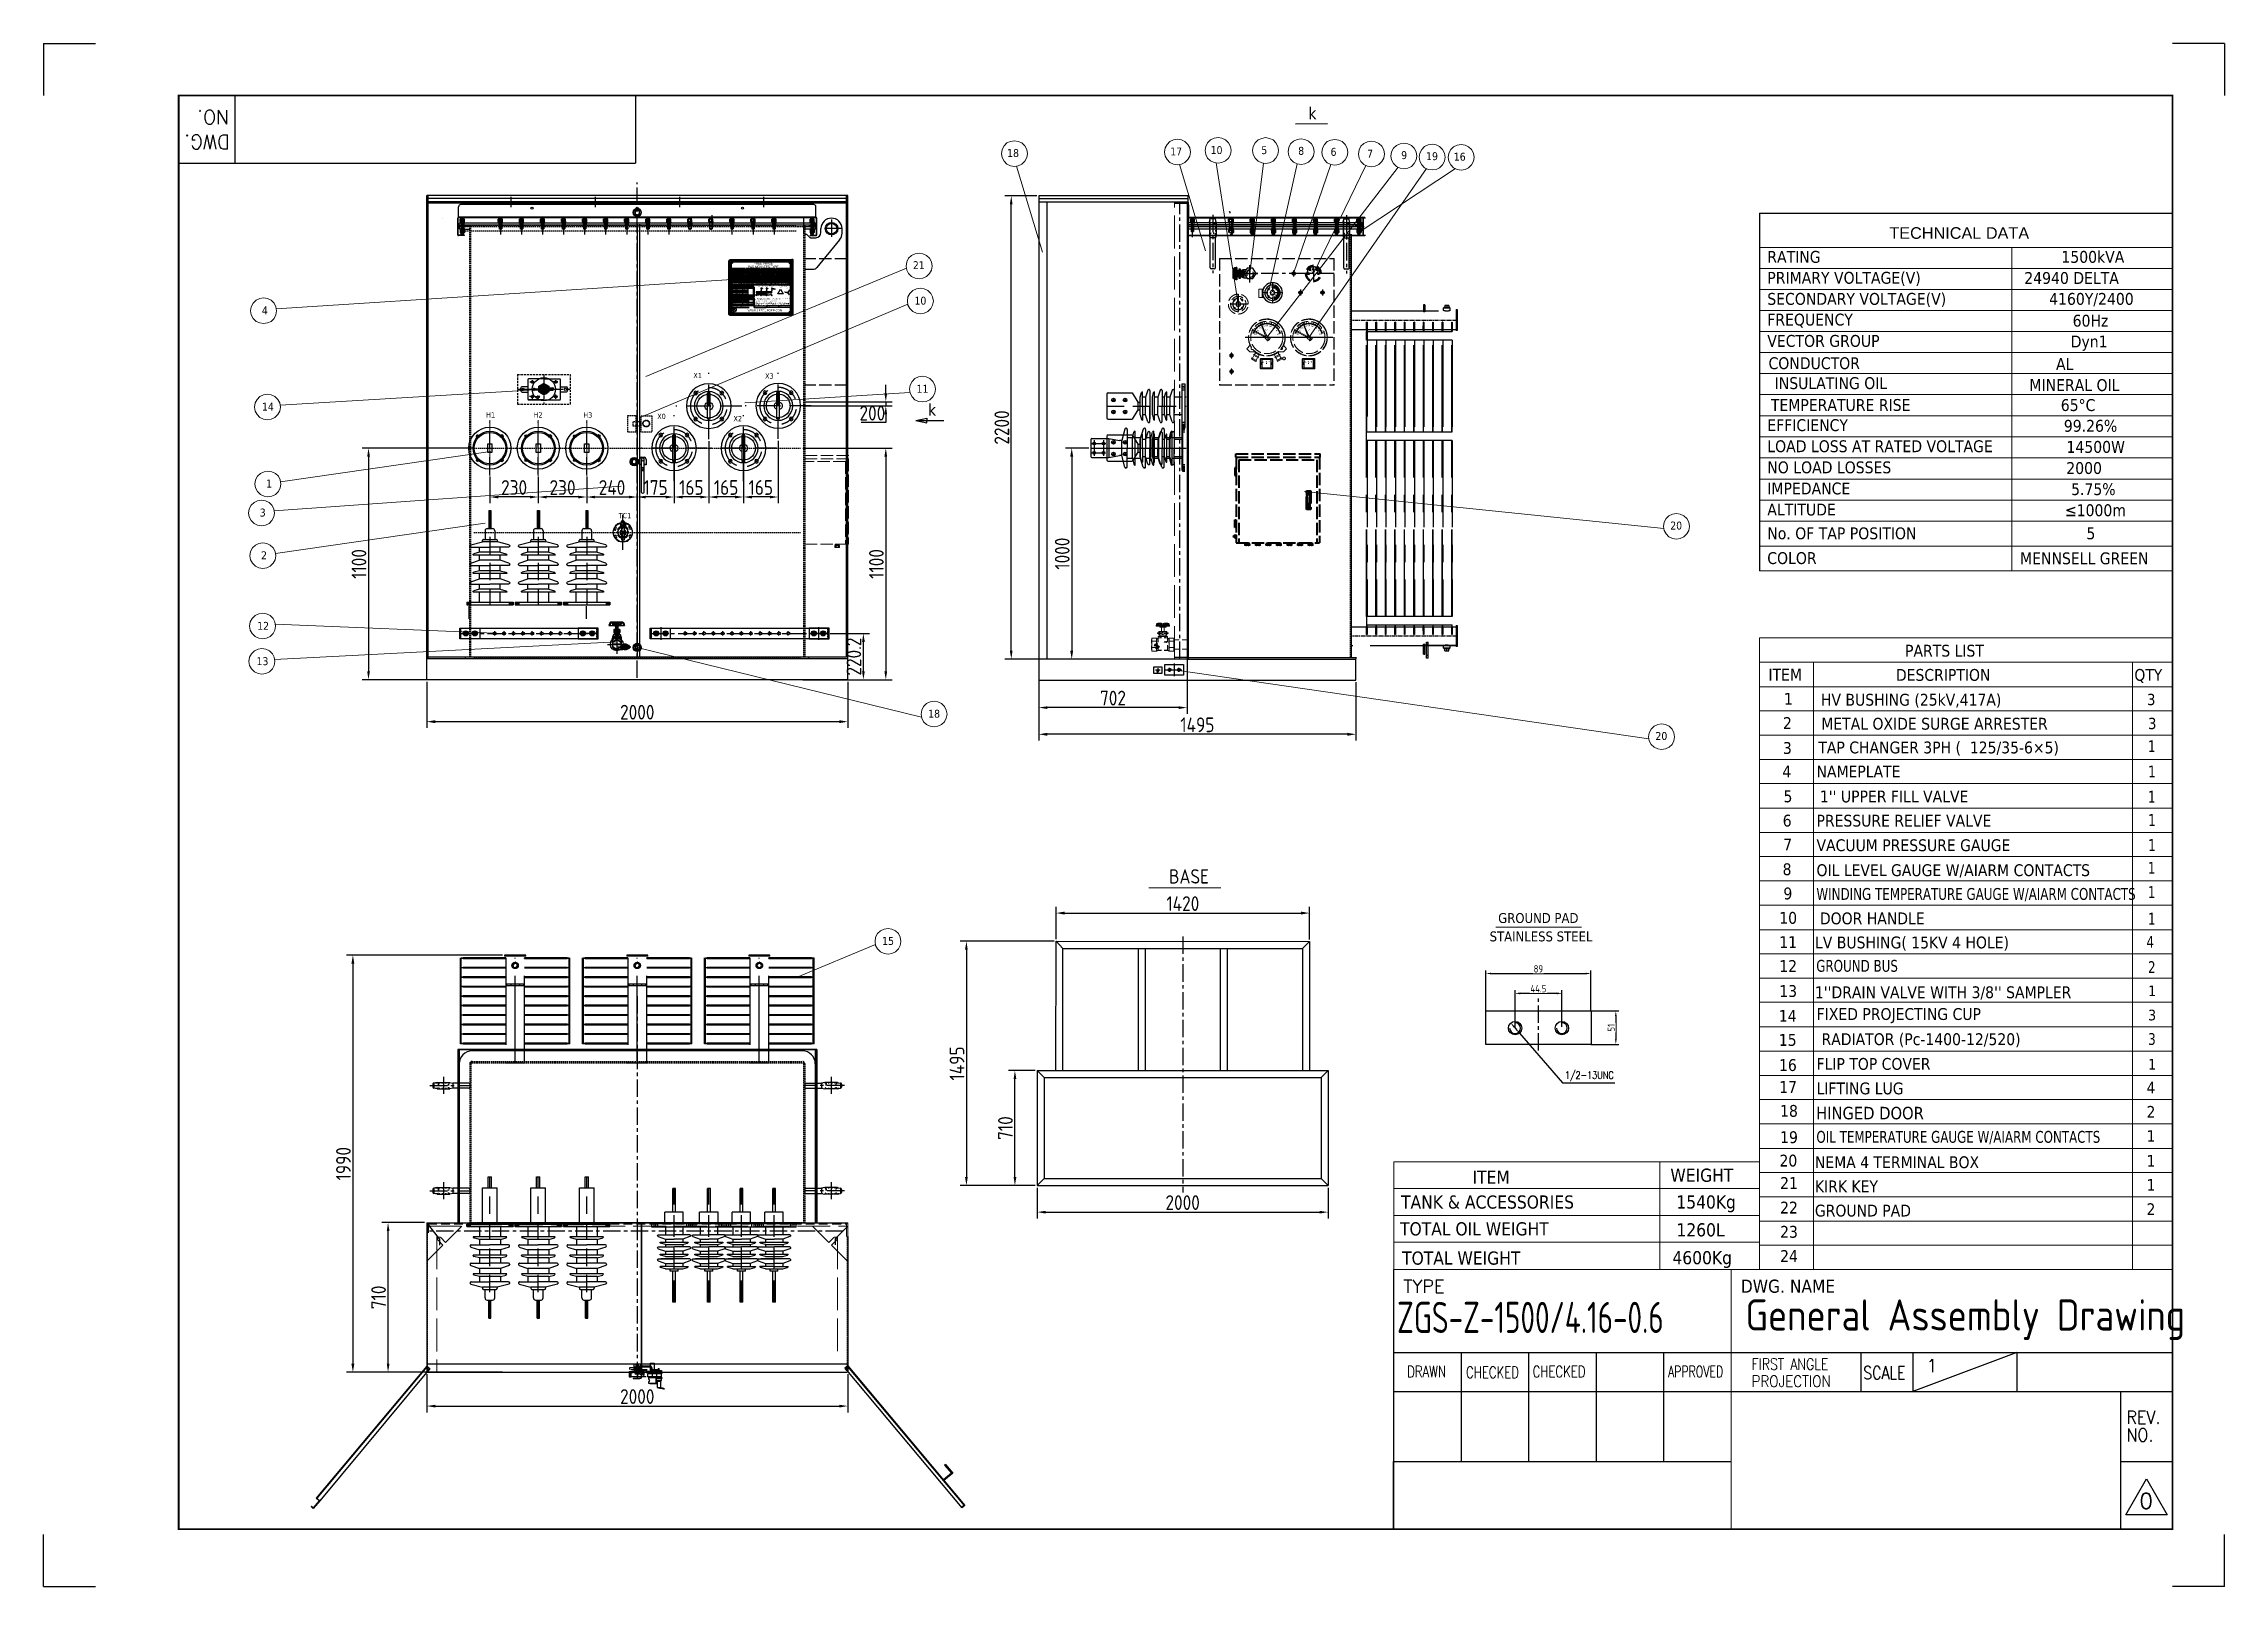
# Model space of a CAD drawing. Header units: millimetres. Extents: x 45841 to 102963, y -329287 to -163666.
# Drawn here: x 67736 to 78096, y -171429 to -164103 of the extents above; entities that cross this region are included whole.
import ezdxf
from ezdxf.enums import TextEntityAlignment as Align

# ---------------------------------------------------------------- set-up
doc = ezdxf.new("R2010")
doc.units = ezdxf.units.MM
doc.header["$LTSCALE"] = 13
for name, pattern in [('2 虚线', [5.75, 4.5, -1.25]), ('4 点画线', [9, 6.25, -1.25, 0.25, -1.25]), ('ACAD_ISO02W100', [15, 12, -3]), ('ACAD_ISO03W100', [1.18, 0.47, -0.71]), ('C_CENTER_L', [3.45, 1.5, -0.15, 0.15, -0.15, 1.5]), ('CENTER', [50.8, 31.75, -6.35, 6.35, -6.35]), ('CENTER2', [1.125, 0.75, -0.125, 0.125, -0.125]), ('CENTERX2', [101.6, 63.5, -12.7, 12.7, -12.7]), ('DASHED', [0.75, 0.5, -0.25]), ('HIDDEN', [9.525, 6.35, -3.175])]:
    doc.linetypes.add(name, pattern=pattern)
doc.layers.get('0').update_dxf_attribs({"color": 1, "linetype": 'CENTER'})
for name, color, linetype in [('1', 4, 'Continuous'), ('10', 1, 'Continuous'), ('2', 3, 'Continuous'), ('2细线层', 4, 'Continuous'), ('3中心线层', 1, 'CENTER'), ('4', 2, 'HIDDEN'), ('4虚线层', 6, 'DASHED'), ('5', 11, 'Continuous'), ('6文字层', 3, 'Continuous'), ('PDF_几何图形', 7, 'Continuous'), ('中心线', 1, 'CENTER2'), ('粗实线', 4, 'Continuous'), ('虚线', 6, 'HIDDEN')]:
    doc.layers.add(name, color=color, linetype=linetype)
doc.layers.add('paper', color=254, linetype='Continuous', plot=False)
doc.layers.add('标注、文本', color=3, linetype='Continuous', lineweight=25)
doc.layers.add('铁心', color=3, linetype='Continuous', lineweight=0)
doc.styles.add('Arial_txtstyle_2.50_0_0', font='arial.ttf')
doc.styles.add('chinese', font='')
doc.styles.add('Note Text (ANSI)', font='arial.ttf')
doc.styles.add('PDF Arial', font='arial.ttf')
doc.styles.add('ROMANS', font='romans.shx', dxfattribs={"bigfont": 'whgtxt.shx'})
doc.styles.get("Standard").update_dxf_attribs({"font": 'gbenor.shx', "bigfont": 'gbcbig.shx'})
doc.styles.add('Tahoma$001', font='tahoma.ttf', dxfattribs={"height": 2.159784})
doc.styles.add('Tahoma_txtstyle_28.93_0_0', font='tahoma.ttf')
doc.styles.add('Tahoma_txtstyle_30.40_0_0', font='tahoma.ttf')
doc.styles.add('Tahoma_txtstyle_30.51_0_0', font='tahoma.ttf')
doc.styles.add('宋体', font='', dxfattribs={"width": 0.6})
doc.styles.get('chinese').set_extended_font_data('SimHei')
doc.styles.get('宋体').set_extended_font_data('Microsoft YaHei')
doc.dimstyles.new('1-15', dxfattribs={"dimscale": 20, "dimtxt": 3.5, "dimasz": 2, "dimexe": 1.5, "dimexo": 0.5, "dimgap": 0.5, "dimtad": 1, "dimtoh": 1, "dimdec": 1, "dimdsep": 46, "dimtxsty": 'Standard', "dimcen": 2.5, "dimclrd": 3, "dimclre": 3, "dimclrt": 3, "dimadec": 0, "dimazin": 2, "dimtfac": 1, "dimtdec": 1, "dimtmove": 0, "dimatfit": 2, "dimfxl": 1, "dimarcsym": 0})
doc.dimstyles.new('丁晓菲', dxfattribs={"dimscale": 10, "dimtxt": 3.5, "dimasz": 2.5, "dimexe": 1.5, "dimexo": 0, "dimgap": 0.5, "dimtad": 1, "dimtoh": 1, "dimtxsty": 'Standard', "dimcen": 2.5, "dimclrd": 3, "dimclre": 3, "dimclrt": 2, "dimadec": 0, "dimazin": 0, "dimtfac": 1, "dimtmove": 0, "dimatfit": 2, "dimfxl": 1.5, "dimarcsym": 0})

msp = doc.modelspace()

# ---------------------------------------------------------------- texts
at = {"layer": '1', "color": 41, "linetype": '2 虚线', "lineweight": 15, "ltscale": 40, "true_color": 0xf4ee51, "extrusion": (0, 0, -1), "text_generation_flag": 4}
for s, p in [('100', (-73513.721, -165453.172)), ('80', (-73529.207, -165444.546)), ('60', (-73546.805, -165441.759)), ('40', (-73564.403, -165444.546)), ('20', (-73580.279, -165452.635)), ('100', (-73713.721, -165453.172)), ('80', (-73729.207, -165444.546)), ('60', (-73746.805, -165441.759)), ('40', (-73764.403, -165444.546)), ('20', (-73780.279, -165452.635)), ('140', (-73492.643, -165481.11)), ('120', (-73500.732, -165465.234)), ('-0+', (-73592.878, -165465.234)), ('20', (-73600.967, -165481.11)), ('140', (-73692.643, -165481.11)), ('120', (-73700.732, -165465.234)), ('-0+', (-73792.878, -165465.234)), ('20', (-73800.967, -165481.11))]:
    msp.add_text(s, height=8, rotation=180, dxfattribs=at).set_placement(p, align=Align.MIDDLE)
for p in [(-73540.976, -165465.743), (-73740.976, -165465.743)]:
    msp.add_text('C%%D', height=8, rotation=180, dxfattribs=at).set_placement(p)
at = {"layer": '1', "color": 4, "width": 0.8}
msp.add_text('ZGS-Z-1500/4.16-0.6', height=148.005, dxfattribs=at).set_placement((74165.646, -170226.076))
at = {"layer": '1', "color": 4}
msp.add_text('General Assembly Drawing', height=148.005, dxfattribs=at).set_placement((75820.981, -170214.419))
at = {"layer": '2', "style": 'ROMANS'}
for s, p in [('NO.', (68618.318, -164418.769)), ('DWG.', (68620.691, -164536.917))]:
    msp.add_text(s, height=66.6023, rotation=180, dxfattribs=at).set_placement(p)
at = {"layer": '2', "color": 0, "linetype": 'Continuous', "style": 'Arial_txtstyle_2.50_0_0'}
for s, height, p in [('THREE PHASE ', 10, (71152.967, -165147.423)), ('INSULATING OIL', 3.5, (71027.717, -165241.827)), ('CONTAINS NO DETECTABLE LEVEL OF PCB (LESS THAN 2 PPM) AT THE TIME OF MANUFACTURE ', 3.5, (71166.04, -165242.45)), (' PAD MOUNTED TYPE', 10, (71152.967, -165162.793)), ('MATERIAL', 4.5, (71134.09, -165223.638)), ('5.75 %%%', 3.5, (71229.038, -165211.655)), ('AT 3000 kVA', 3.5, (71260.751, -165211.655)), ('VOLTS(V)', 3.5, (71017.994, -165261.457)), ('TAP POSN', 3.5, (71043.79, -165261.457)), ('AMPS(A)', 3.5, (71069.174, -165261.457)), ('BETWEEN', 3.5, (71095.697, -165261.457))]:
    msp.add_text(s, height=height, dxfattribs=at).set_placement(p, align=Align.MIDDLE)
for s, height, p in [('RATED FREQUENCY', 4.5, (71007.08, -165205.363)), ('CONDUCTOR        COPPER', 3.5, (71008.039, -165235.947)), ('H.V    ', 3.5, (71008.756, -165186.778)), ('L.V', 3.5, (71008.854, -165192.764)), ('VOLTAGE RATING', 4.5, (71009.752, -165178.363)), ('24.94 kV DETLA', 3.5, (71021.262, -165186.807)), ('4.16 WYE/2.4 k V', 3.5, (71022.207, -165192.808)), ('60Hz', 3.5, (71025.436, -165213.794)), ('COOLING METHOD', 4.5, (71076.314, -165205.013)), (' RATINGRATING', 4.5, (71078.562, -165178.363)), ('H.V    ', 3.5, (71081.661, -165186.794)), ('L.V', 3.5, (71081.923, -165192.713)), ('0NAN', 3.5, (71096.671, -165213.876)), ('1500 kVA', 3.5, (71105.602, -165186.823)), ('1500 kVA', 3.5, (71105.966, -165192.757)), ('TEMPERATURE RISE ', 4.5, (71143.876, -165178.363)), ('WINDING', 3.5, (71145.412, -165192.713)), ('OIL', 3.5, (71145.314, -165186.794)), ('PHASE', 4.5, (71165.447, -165205.363)), ('THREE', 3.5, (71166.099, -165214.02)), ('65%%DC', 3.5, (71186.373, -165186.823)), ('65%%DC', 3.5, (71186.655, -165192.797)), ('%%% IMPEDANCE@85℃', 4.5, (71217.616, -165205.122)), ('H.V/H.V.N   BIL', 3.5, (71217.753, -165186.794)), ('L.V/L.V.N   BIL ', 3.5, (71217.983, -165192.713)), ('INSULATION LEVEL', 4.5, (71220.032, -165178.122)), ('30 kV', 3.5, (71264.567, -165192.167)), ('125 kV', 3.5, (71264.567, -165186.381)), ('STEP-UP OPERATION', 4.5, (71005.492, -165254.406)), ('TANK DESIGNED FOR FULL VACUUM FILLING.', 3.5, (71111.668, -165326.824)), ('CHANGES 5 MM (0.2 IN) PER 10°C CHANGE IN LIQUID TEMPERATURE.', 3.5, (71111.699, -165345.453)), (' HIGHEST MANHOLE FLANGE AT 25°C IS 200 MM (7.9 IN). LIQUID LEVEL ', 3.5, (71110.325, -165339.054)), ('LIQUID LEVEL BELOW TOP SURFACE OF THE HIGHEST POINT OF THE ', 3.5, (71111.789, -165332.946)), (' 55 KPA (8 PSI) POSITIVE AND 21 KPA (-3 PSI) NEGATIVE.', 3.5, (71110.744, -165320.323)), (' MAXIMUM OPERATING PRESSURES OF LIQUID PRESERVATION SYSTEM ', 3.5, (71110.648, -165314.156)), ('LISTED', 2.64, (71010.567, -165379.644))]:
    msp.add_text(s, height=height, dxfattribs=at).set_placement(p)
at = {"layer": '2', "color": 0, "linetype": 'Continuous', "style": 'Arial_txtstyle_2.50_0_0', "width": 0.85}
for s, p in [('APPLIED STANDARD.', (71005.37, -165351.945)), ('S/N : ', (71112.979, -165352.182)), ('PHONE: ', (71171.698, -165352.175)), ('DATE OF MFG:  ', (71230.341, -165352.212))]:
    msp.add_text(s, height=4, dxfattribs=at).set_placement(p, align=Align.MIDDLE_LEFT)
at = {"layer": '2', "color": 0, "linetype": 'Continuous', "style": 'Arial_txtstyle_2.50_0_0'}
for s, height, p in [('TANK AND FITTINGS', 3.5, (71055.297, -165328.293)), ('TOTAL WEIGHT', 3.5, (71043.663, -165342.194)), ('CORE AND COILS', 3.5, (71049.017, -165321.532)), ('LIQUID', 3.5, (71023.846, -165335.405)), ('25563.5', 3.5, (71027.033, -165275.374)), ('24316.5', 3.5, (71027.095, -165289.374)), ('26187', 3.5, (71024.232, -165268.549)), ('24940', 3.5, (71024.232, -165282.549)), ('23693', 3.5, (71024.318, -165296.162)), ('4160', 3.5, (71023.045, -165302.988)), ('4', 3.5, (71043.945, -165289.549)), ('3', 3.5, (71043.945, -165282.549)), ('5', 3.5, (71043.945, -165296.549)), ('1', 3.5, (71043.814, -165268.549)), ('2', 3.5, (71043.945, -165275.549)), ('66.14', 3.5, (71075.543, -165268.549)), ('416.36', 3.5, (71078.598, -165303.188)), ('67.75', 3.5, (71075.846, -165275.549)), ('69.45', 3.5, (71075.846, -165282.549)), ('71.23', 3.5, (71075.846, -165289.549)), ('73.10', 3.5, (71075.846, -165296.549)), ('  kg', 3.5, (71078.172, -165335.293)), ('  kg', 3.5, (71078.179, -165320.978)), ('  kg', 3.5, (71078.179, -165327.978)), ('   kg', 3.5, (71078.798, -165342.16)), ('HV', 3.5, (71099.056, -165282.549)), ('LV', 3.5, (71099.056, -165303.637)), ('  lbs', 3.5, (71104.188, -165320.978)), ('  lbs', 3.5, (71104.203, -165327.978)), ('  L', 3.5, (71100.863, -165335.293)), ('  lbs', 3.5, (71105.028, -165342.16)), ('CONNECTION DIAGRAM', 4.5, (71202.51, -165253.006)), ('PHASOR DIAGRAM', 4.5, (71282.572, -165253.019)), ('HV', 3.5, (71240.323, -165261.957)), ('LV', 3.5, (71271.179, -165262.783))]:
    msp.add_text(s, height=height, dxfattribs=at).set_placement(p, align=Align.MIDDLE_RIGHT)
at = {"layer": '2', "color": 0, "style": 'Note Text (ANSI)'}
for s, p in [('X0', (71124.087, -165305.948)), ('X1', (71147.837, -165305.767)), ('H1', (71148.029, -165261.448)), ('X2', (71172.605, -165305.767)), ('H2', (71172.831, -165262.128)), ('H3', (71196.185, -165261.424)), ('X3', (71198.428, -165305.796))]:
    msp.add_text(s, height=3, dxfattribs=at).set_placement(p, align=Align.RIGHT)
for s, p in [('7', (71124.059, -165282.759)), ('5', (71127.452, -165282.788)), ('3', (71130.929, -165282.873)), ('2', (71134.348, -165282.759)), ('4', (71137.741, -165282.788)), ('6', (71141.219, -165282.873)), ('7', (71148.593, -165282.759)), ('5', (71151.985, -165282.788)), ('3', (71155.463, -165282.873)), ('2', (71158.882, -165282.759)), ('4', (71162.275, -165282.788)), ('6', (71165.752, -165282.873)), ('7', (71173.639, -165282.759)), ('5', (71177.031, -165282.788)), ('3', (71180.509, -165282.873)), ('2', (71183.928, -165282.759)), ('4', (71187.32, -165282.788)), ('6', (71190.798, -165282.873))]:
    msp.add_text(s, height=1.44, dxfattribs=at).set_placement(p, align=Align.MIDDLE)
at = {"layer": '2', "color": 0, "style": '宋体'}
for s, p in [('H1', (71216.115, -165292.554)), ('H2', (71228.358, -165271.652)), ('H3', (71250.335, -165293.327)), ('X1', (71253.261, -165282.829)), ('X0', (71263.484, -165294.327)), ('X2', (71279.923, -165272.97)), ('X3', (71280.475, -165296.767))]:
    msp.add_text(s, height=3.1339, dxfattribs=at).set_placement(p)
at = {"layer": '2', "color": 0, "linetype": 'Continuous', "style": 'Arial_txtstyle_2.50_0_0', "width": 0.85}
msp.add_text('WWW.JIEZOUPOER.COM', height=10, dxfattribs=at).set_placement((71080.389, -165375.181))
at = {"layer": '2', "style": 'ROMANS'}
for s, height, p in [('TYPE', 61.6688, (74195.446, -170034.945)), ('1', 61.669, (76680.112, -170412.145))]:
    msp.add_text(s, height=height, dxfattribs=at).set_placement(p)
for s, height, width, p in [('DRAWN', 54.2685, 0.75, (74213.552, -170436.55)), ('CHECKED', 54.2685, 0.75, (74493.547, -170439.99)), ('CHECKED', 54.2685, 0.75, (74809.847, -170436.55)), ('APPROVED', 54.2685, 0.7, (75452.814, -170436.55)), ('FIRST ANGLE', 54.2685, 0.8, (75850.03, -170401.212)), ('SCALE', 61.6688, 0.8, (76380.257, -170445.929)), ('PROJECTION', 54.2685, 0.86, (75850.03, -170482.544)), ('REV.', 61.6688, 0.9, (77630.777, -170656.979)), ('NO.', 61.6688, 0.9, (77630.777, -170741.078))]:
    msp.add_text(s, height=height, dxfattribs=dict(at, width=width)).set_placement(p)
at = {"layer": '2', "color": 4, "style": 'ROMANS'}
msp.add_text('0', height=74.002, dxfattribs=at).set_placement((77692.933, -171060.563))
at = {"layer": '4', "color": 0, "lineweight": -3, "style": 'Arial_txtstyle_2.50_0_0'}
msp.add_text('WEIGHT', height=2.88, dxfattribs=at).set_placement((71036.531, -165315.289))
at = {"layer": '5', "color": 41, "linetype": '2 虚线', "lineweight": 15, "true_color": 0xf4ee51, "style": 'chinese'}
for s, p in [('W.T.I.', (73547.775, -165615.507)), ('O.T.I.', (73747.454, -165615.507))]:
    msp.add_text(s, height=9.5, dxfattribs=at).set_placement(p, align=Align.MIDDLE_CENTER)
at = {"layer": '标注、文本', "style": 'Tahoma$001'}
for s, p in [('X1', (70863.273, -165691.709)), ('X3', (71204.172, -165694.047)), ('H1', (69880.775, -165878.889)), ('H2', (70106.077, -165878.726)), ('H3', (70342.169, -165879.426)), ('X0', (70691.517, -165885.832)), ('X2', (71053.782, -165896.6))]:
    msp.add_text(s, height=25, dxfattribs=at).set_placement(p, align=Align.RIGHT)
msp.add_text('TC1', height=25, dxfattribs=at).set_placement((70467.703, -166356.731))
at = {"layer": '铁心'}
for s, height, style, p in [('k', 56.398, 'Tahoma$001', (73744.242, -164461.982)), ('18', 37.5893, 'Tahoma$001', (72313.223, -164641.418)), ('17', 37.5893, 'Tahoma$001', (73087.964, -164634.035)), ('10', 37.5893, 'Tahoma$001', (73279.894, -164627.274)), ('5', 37.589, 'Tahoma$001', (73520.643, -164627.769)), ('8', 37.589, 'Tahoma$001', (73695.995, -164631.028)), ('6', 37.589, 'Tahoma$001', (73849.66, -164635.807)), ('7', 37.589, 'Tahoma$001', (74023.176, -164644.249)), ('9', 37.589, 'Tahoma$001', (74185.109, -164651.275)), ('19', 37.5893, 'Tahoma$001', (74303.518, -164656.314)), ('16', 37.5893, 'Tahoma$001', (74435.216, -164658.9)), ('TECHNICAL DATA', 55.22985, 'PDF Arial', (76504.255, -165030.093)), ('21', 37.5893, 'Tahoma$001', (71865.303, -165174.097)), ('RATING', 56.3976, 'Tahoma$001', (75924.571, -165143.993)), ('1500kVA', 56.3976, 'Tahoma$001', (77321.866, -165143.993)), ('PRIMARY VOLTAGE(V)', 56.39759, 'Tahoma$001', (75924.571, -165243.281)), ('24940 DELTA', 56.39759, 'Tahoma$001', (77145.464, -165244.226)), ('10', 37.5893, 'Tahoma$001', (71872.998, -165342.515)), ('SECONDARY VOLTAGE(V)', 56.39759, 'Tahoma$001', (75924.571, -165343.514)), ('4160Y/2400', 56.3976, 'Tahoma$001', (77263.581, -165343.514)), ('4', 37.589, 'Tahoma$001', (68772.403, -165388.944)), ('FREQUENCY', 56.3976, 'Tahoma$001', (75924.571, -165441.855)), ('60Hz', 56.3976, 'Tahoma$001', (77375.218, -165446.949)), ('VECTOR GROUP', 56.39759, 'Tahoma$001', (75924.571, -165543.034)), ('Dyn1', 56.3976, 'Tahoma$001', (77365.913, -165545.959)), ('CONDUCTOR', 56.3976, 'Tahoma$001', (75930.378, -165648.962)), ('AL', 56.3976, 'Tahoma$001', (77296.264, -165652.649)), ('11', 37.5893, 'Tahoma$001', (71882.826, -165761.033)), ('MINERAL OIL ', 56.39759, 'Tahoma$001', (77169.949, -165752.882)), ('14', 37.5893, 'Tahoma$001', (68773.033, -165846.109)), ('k', 56.398, 'Tahoma$001', (71937.81, -165870.264)), ('EFFICIENCY', 56.3976, 'Tahoma$001', (75924.571, -165943.02)), ('99.26%%%', 56.3976, 'Tahoma$001', (77333.383, -165946.22)), ('LOAD LOSS AT RATED VOLTAGE', 56.39759, 'Tahoma$001', (75924.571, -166043.253)), ('14500W', 56.3976, 'Tahoma$001', (77346.018, -166046.453)), ('1', 37.589, 'Tahoma$001', (68792.97, -166211.064)), ('NO LOAD LOSSES', 56.39759, 'Tahoma$001', (75924.571, -166143.486)), ('2000', 56.3976, 'Tahoma$001', (77345.063, -166146.686)), ('IMPEDANCE', 56.3976, 'Tahoma$001', (75924.571, -166243.719)), ('5.75%%%', 56.3976, 'Tahoma$001', (77367.794, -166246.919)), ('3', 37.589, 'Tahoma$001', (68762.526, -166348.813)), ('20', 37.5893, 'Tahoma$001', (75463.407, -166410.525)), ('ALTITUDE', 56.3976, 'Tahoma$001', (75924.571, -166343.952)), ('≤1000m', 56.3976, 'Tahoma$001', (77338.563, -166347.152)), ('No. OF TAP POSITION', 56.39759, 'Tahoma$001', (75924.487, -166456.806)), ('5', 56.398, 'Tahoma$001', (77440.576, -166456.806)), ('2', 37.589, 'Tahoma$001', (68768.677, -166551.551)), ('COLOR', 56.3976, 'Tahoma$001', (75924.487, -166574.413)), ('MENNSELL GREEN', 56.39759, 'Tahoma$001', (77125.572, -166575.577)), ('12', 37.5893, 'Tahoma$001', (68750.334, -166886.919)), ('PARTS LIST', 56.2319, 'Tahoma_txtstyle_30.40_0_0', (76579.1, -167014.022)), ('13', 37.5893, 'Tahoma$001', (68747.24, -167054.699)), ('ITEM', 56.2319, 'Tahoma_txtstyle_30.40_0_0', (75929.956, -167127.659)), ('DESCRIPTION', 56.23192, 'Tahoma_txtstyle_30.40_0_0', (76535.57, -167129.091)), ('QTY', 55.9845, 'Tahoma$001', (77668.445, -167128.833)), ('1', 56.232, 'Tahoma_txtstyle_30.40_0_0', (76003.486, -167242.728)), (' HV BUSHING (25kV,417A)', 56.23192, 'Tahoma_txtstyle_30.40_0_0', (76158.302, -167246.964)), ('3', 53.499, 'Tahoma_txtstyle_28.93_0_0', (77728.596, -167244.399)), ('18', 37.5893, 'Tahoma$001', (71938.003, -167304.074)), ('2', 56.232, 'Tahoma_txtstyle_30.40_0_0', (75999.189, -167357.798)), ('METAL OXIDE SURGE ARRESTER', 56.23192, 'Tahoma_txtstyle_30.40_0_0', (76181.143, -167360.91)), ('3', 53.499, 'Tahoma$001', (77733.371, -167358.275)), ('20', 37.5893, 'Tahoma$001', (75393.1, -167409.931)), ('3', 56.232, 'Tahoma_txtstyle_30.40_0_0', (75998.711, -167476.209)), ('TAP CHANGER 3PH (  125/35-6×5)', 56.23192, 'Tahoma_txtstyle_30.40_0_0', (76166.966, -167473.65)), ('4', 56.232, 'Tahoma_txtstyle_30.40_0_0', (75996.324, -167587.459)), ('NAMEPLATE', 56.2319, 'Tahoma_txtstyle_30.40_0_0', (76158.302, -167587.698)), ('5', 56.232, 'Tahoma_txtstyle_30.40_0_0', (76001.74, -167705.871)), ("1'' UPPER FILL VALVE", 56.23192, 'Tahoma_txtstyle_30.40_0_0', (76174.457, -167706.144)), ('6', 56.232, 'Tahoma_txtstyle_30.40_0_0', (75997.846, -167820.94)), ('PRESSURE RELIEF VALVE', 56.23192, 'Tahoma_txtstyle_30.40_0_0', (76158.302, -167821.187)), ('7', 56.232, 'Tahoma_txtstyle_30.40_0_0', (76000.262, -167934.577)), ('VACUUM PRESSURE GAUGE ', 56.23192, 'Tahoma_txtstyle_30.40_0_0', (76158.302, -167937.92)), ('8', 56.232, 'Tahoma_txtstyle_30.40_0_0', (75997.265, -168052.034)), ('OIL LEVEL GAUGE W/AIARM CONTACTS ', 56.23192, 'Tahoma_txtstyle_30.40_0_0', (76158.302, -168056.384)), ('9', 56.232, 'Tahoma_txtstyle_30.40_0_0', (76001.093, -168166.865)), ('GROUND PAD  ', 46.95689, 'Tahoma$001', (74646.192, -168278.896)), ('10', 56.2319, 'Tahoma_txtstyle_30.40_0_0', (75981.522, -168282.889)), ('DOOR HANDLE', 56.23192, 'Tahoma_txtstyle_30.40_0_0', (76174.457, -168285.311)), ('15', 37.5893, 'Tahoma$001', (71719.321, -168383.189)), ('STAINLESS STEEL ', 46.95689, 'Tahoma$001', (74605.407, -168366.418)), ('11', 56.2319, 'Tahoma_txtstyle_30.40_0_0', (75981.522, -168397.959)), ('LV BUSHING( 15KV 4 HOLE)', 56.23192, 'Tahoma_txtstyle_30.40_0_0', (76151.271, -168399.618)), ('12', 56.2319, 'Tahoma_txtstyle_30.40_0_0', (75981.522, -168511.596)), ('13', 56.2319, 'Tahoma_txtstyle_30.40_0_0', (75981.522, -168630.246)), ("1''DRAIN VALVE WITH 3/8'' SAMPLER ", 56.23192, 'Tahoma_txtstyle_30.40_0_0', (76150.663, -168636.188)), ('1', 50.452, 'Tahoma$001', (77733.848, -168626.427)), ('14', 56.2319, 'Tahoma_txtstyle_30.40_0_0', (75979.374, -168748.462)), ('FIXED PROJECTING CUP', 56.23192, 'Tahoma_txtstyle_30.40_0_0', (76159.112, -168739.542)), ('3', 50.452, 'Tahoma$001', (77733.848, -168741.496)), ('15', 56.2319, 'Tahoma_txtstyle_30.40_0_0', (75979.374, -168862.491)), ('RADIATOR (Pc-1400-12/520)  ', 56.23192, 'Tahoma_txtstyle_30.40_0_0', (76182.128, -168859.05)), ('16', 56.2319, 'Tahoma_txtstyle_30.40_0_0', (75980.159, -168981.872)), ('FLIP TOP COVER', 56.23192, 'Tahoma_txtstyle_30.40_0_0', (76158.302, -168976.41)), ('1', 50.795, 'Tahoma$001', (77733.848, -168975.455)), ('17', 56.2319, 'Tahoma_txtstyle_30.40_0_0', (75981.212, -169085.906)), ('LIFTING LUG', 56.23192, 'Tahoma_txtstyle_30.40_0_0', (76158.302, -169092.742)), ('4', 55.191, 'Tahoma$001', (77726.686, -169088.137)), ('18', 56.2319, 'Tahoma_txtstyle_30.40_0_0', (75985.464, -169199.472)), ('HINGED DOOR', 59.1915, 'Tahoma_txtstyle_30.40_0_0', (76156.549, -169211.322)), ('2', 55.191, 'Tahoma$001', (77726.686, -169203.207)), ('19', 56.2319, 'Tahoma_txtstyle_30.40_0_0', (75985.464, -169324.473)), ('1', 55.191, 'Tahoma$001', (77726.686, -169318.276)), ('20', 56.2319, 'Tahoma_txtstyle_30.40_0_0', (75982.457, -169435.523)), ('NEMA 4 TERMINAL BOX', 56.23192, 'Tahoma_txtstyle_30.40_0_0', (76150.663, -169443.346)), ('1', 55.191, 'Tahoma$001', (77726.686, -169435.733)), ('ITEM', 62.517, 'Tahoma_txtstyle_30.51_0_0', (74524.135, -169517.517)), ('21', 56.2319, 'Tahoma_txtstyle_30.40_0_0', (75985.464, -169542.003)), ('1', 55.191, 'Tahoma$001', (77726.686, -169550.325)), ('TANK & ACCESSORIES', 62.51702, 'Tahoma_txtstyle_30.51_0_0', (74184.637, -169635.463)), ('1540Kg', 62.517, 'Tahoma_txtstyle_30.51_0_0', (75492.52, -169635.128)), ('KIRK KEY', 56.2319, 'Tahoma_txtstyle_30.40_0_0', (76150.663, -169557.938)), ('TOTAL OIL WEIGHT', 62.51702, 'Tahoma_txtstyle_30.51_0_0', (74179.766, -169762.772)), ('22', 56.2319, 'Tahoma_txtstyle_30.40_0_0', (75985.464, -169658.685)), ('GROUND PAD  ', 56.23192, 'Tahoma_txtstyle_30.40_0_0', (76150.663, -169673.007)), ('2', 55.191, 'Tahoma$001', (77726.686, -169665.394)), ('1260L', 62.517, 'Tahoma_txtstyle_30.51_0_0', (75492.922, -169767.416)), ('23', 56.2319, 'Tahoma_txtstyle_30.40_0_0', (75985.464, -169773.754)), ('TOTAL WEIGHT', 62.51702, 'Tahoma_txtstyle_30.51_0_0', (74189.509, -169901.65)), ('4600Kg', 62.517, 'Tahoma_txtstyle_30.51_0_0', (75473.82, -169899.671)), ('24', 56.2319, 'Tahoma_txtstyle_30.40_0_0', (75985.464, -169888.824)), ('DWG. NAME', 62.3068, 'Tahoma_txtstyle_30.40_0_0', (75798.834, -170034.945))]:
    msp.add_text(s, height=height, dxfattribs=dict(at, style=style)).set_placement(p)
at = {"layer": '铁心', "style": 'Tahoma$001'}
for s, p in [('INSULATING OIL', (76226.852, -165715.278)), ('TEMPERATURE RISE ', (76283.646, -165819.117))]:
    msp.add_text(s, height=56.39759, dxfattribs=at).set_placement(p, align=Align.MIDDLE)
msp.add_text('65%%DC', height=56.3976, dxfattribs=at).set_placement((77318.873, -165819.517), align=Align.MIDDLE_LEFT)
at = {"layer": '铁心', "style": 'Tahoma_txtstyle_30.40_0_0', "width": 0.85}
for s, height, p in [('1', 56.232, (77733.244, -167467.818)), ('1', 56.232, (77733.848, -167587.698)), ('1', 56.232, (77733.171, -167707.574)), ('1', 56.232, (77733.848, -167818.076)), ('1', 56.232, (77733.848, -167936.965)), ('1', 56.232, (77732.946, -168045.274)), ('WINDING TEMPERATURE GAUGE W/AIARM CONTACTS  ', 56.23192, (76157.891, -168169.243)), ('1', 56.232, (77732.946, -168160.344)), ('1', 56.232, (77733.171, -168286.741)), ('4', 56.232, (77725.997, -168396.765)), (' GROUND BUS ', 56.23192, (76139.3, -168510.684)), ('2', 56.232, (77733.171, -168516.88)), ('3', 56.232, (77733.848, -168858.237)), ('OIL TEMPERATURE GAUGE W/AIARM CONTACTS  ', 56.23192, (76157.891, -169322.803))]:
    msp.add_text(s, height=height, dxfattribs=at).set_placement(p)
at = {"layer": '铁心'}
msp.add_text('BASE', height=68.0388, dxfattribs=at).set_placement((73082.56, -168091.89))
at = {"layer": '铁心', "insert": (75464.11, -169445.521), "char_height": 62.517, "width": 740.25289, "attachment_point": 1, "style": 'Tahoma_txtstyle_30.51_0_0'}
msp.add_mtext('WEIGHT', dxfattribs=at)

# ---------------------------------------------------------------- blocks, each defined once
blk = doc.blocks.new('A$C01AF0FBC')
at = {"layer": '1', "color": 1, "linetype": 'CENTERX2', "lineweight": -3, "ltscale": 0.1}
blk.add_line((20, 740), (20, 0), dxfattribs=at)
at = {"layer": '粗实线', "lineweight": 30}
for p, q in [((38, 740), (38, 7)), ((40, 740), (40, 7)), ((0, 2), (33, 2)), ((0, 2), (0, 0)), ((0, 0), (33, 0))]:
    blk.add_line(p, q, dxfattribs=at)
for radius in [7, 5]:
    blk.add_arc((33, 7), radius, 270, 0, dxfattribs=at)
blk = doc.blocks.new('A$C0AD52951')
at = {"layer": '粗实线'}
h = blk.add_hatch(color=256, dxfattribs=at)
h.dxf.hatch_style = 2
h.paths.add_polyline_path([(2.2, 41.7), (1.1, 41.7), (2.2, 41.7), (3.3, 40.6), (3.3, 39.5), (4.4, 39.5), (4.4, 38.4), (5.5, 38.4), (5.5, 37.3), (6.6, 39.5), (5.5, 39.5), (4.4, 38.4), (4.4, 39.5), (4.4, 40.6), (3.3, 40.6), (3.3, 41.7)])
h = blk.add_hatch(color=256, dxfattribs=at)
h.dxf.hatch_style = 2
h.paths.add_polyline_path([(1.1, 41.7), (1.1, 40.6), (1.1, 39.5), (2.2, 39.5), (2.2, 40.6), (1.1, 40.6), (1.1, 41.7), (2.2, 41.7)])
h = blk.add_hatch(color=256, dxfattribs=at)
h.dxf.hatch_style = 2
h.paths.add_polyline_path([(6.6, 11), (7.7, 11), (11, 13.2), (11, 14.3)])
for points in [[(24.1, 62.5), (14.3, 59.3), (6.6, 52.7), (1.1, 43.9), (0, 38.4)], [(0, 21.9), (2.2, 15.4), (8.8, 7.7), (16.5, 1.1), (23, 0)], [(27.4, 51.6), (19.8, 48.3), (14.3, 42.8), (13.2, 39.5)], [(13.2, 23), (14.3, 19.8), (19.8, 14.3), (27.4, 11)], [(27.4, 48.3), (18.7, 43.9), (14.3, 36.2), (14.3, 26.3), (18.7, 18.7), (27.4, 13.2), (35.1, 13.2), (35.1, 4.4), (27.4, 4.4), (27.4, 13.2)], [(15.4, 24.1), (19.8, 17.6), (28.5, 14.3)], [(45, 40.6), (43.9, 42.8), (36.2, 47.2), (26.3, 47.2), (18.7, 42.8), (17.6, 40.6)], [(27.4, 40.6), (23, 36.2), (20.8, 30.7), (23, 25.2), (27.4, 21.9)], [(35.1, 51.6), (39.5, 57.1), (38.4, 62.5), (34, 66.9), (28.5, 66.9), (24.1, 62.5), (23, 57.1), (27.4, 51.6)], [(23, 59.3), (23, 47.2)], [(25.2, 64.7), (30.7, 71.3), (37.3, 64.7)], [(27.4, 35.1), (25.2, 30.7), (27.4, 26.3)], [(27.4, 35.1), (27.4, 51.6), (35.1, 51.6), (35.1, 35.1)], [(35.1, 26.3), (35.1, 13.2), (27.4, 13.2), (27.4, 26.3)], [(34, 14.3), (32.9, 15.4), (30.7, 16.5), (29.6, 15.4), (28.5, 14.3)], [(34, 14.3), (32.9, 15.4), (30.7, 16.5), (29.6, 15.4), (28.5, 14.3)], [(34, 14.3), (42.8, 17.6), (47.2, 24.1)], [(49.4, 39.5), (48.3, 42.8), (42.8, 48.3), (35.1, 51.6)], [(35.1, 13.2), (43.9, 18.7), (48.3, 26.3), (48.3, 36.2), (43.9, 43.9), (35.1, 48.3)], [(35.1, 21.9), (39.5, 25.2), (41.7, 30.7), (39.5, 36.2), (35.1, 40.6)], [(35.1, 26.3), (37.3, 30.7), (35.1, 35.1)], [(35.1, 11), (42.8, 14.3), (48.3, 19.8), (49.4, 23)], [(62.5, 38.4), (61.4, 43.9), (56, 52.7), (48.3, 59.3), (38.4, 62.5)], [(39.5, 59.3), (39.5, 47.2)], [(39.5, 0), (46.1, 1.1), (53.8, 7.7), (60.4, 15.4), (62.5, 21.9)], [(54.9, 50.5), (50.5, 47.2)], [(54.9, 50.5), (51.6, 50.5), (52.7, 48.3)], [(60.4, 19.8), (60.4, 20.8), (59.3, 23), (59.3, 21.9), (59.3, 20.8), (58.2, 20.8), (57.1, 20.8), (56, 20.8), (56, 21.9), (56, 23), (56, 24.1), (57.1, 24.1)]]:
    blk.add_lwpolyline(points, dxfattribs=at)
for points in [[(2.2, 41.7), (1.1, 41.7), (2.2, 41.7), (3.3, 40.6), (3.3, 39.5), (4.4, 39.5), (4.4, 38.4), (5.5, 38.4), (5.5, 37.3), (6.6, 39.5), (5.5, 39.5), (4.4, 38.4), (4.4, 39.5), (4.4, 40.6), (3.3, 40.6), (3.3, 41.7)], [(1.1, 41.7), (1.1, 40.6), (1.1, 39.5), (2.2, 39.5), (2.2, 40.6), (1.1, 40.6), (1.1, 41.7), (2.2, 41.7)], [(9.9, 45), (8.8, 47.2), (6.6, 48.3), (4.4, 47.2), (3.3, 45), (4.4, 42.8), (6.6, 41.7), (8.8, 42.8)], [(9.9, 16.5), (8.8, 19.8), (6.6, 19.8), (4.4, 19.8), (3.3, 16.5), (4.4, 14.3), (6.6, 13.2), (8.8, 14.3)], [(6.6, 11), (7.7, 11), (11, 13.2), (11, 14.3)], [(7.7, 11), (8.8, 11)], [(37.3, 59.3), (36.2, 63.6), (30.7, 65.8), (26.3, 63.6), (24.1, 59.3), (26.3, 54.9), (30.7, 52.7), (36.2, 54.9)], [(34, 59.3), (34, 61.4), (30.7, 62.5), (28.5, 61.4), (27.4, 59.3), (28.5, 57.1), (30.7, 56), (34, 57.1)], [(35.1, 30.7), (34, 34), (30.7, 35.1), (28.5, 34), (27.4, 30.7), (28.5, 28.5), (30.7, 27.4), (34, 28.5)], [(59.3, 45), (58.2, 47.2), (56, 48.3), (53.8, 47.2), (52.7, 45), (53.8, 42.8), (56, 41.7), (58.2, 42.8)], [(59.3, 16.5), (58.2, 19.8), (56, 19.8), (53.8, 19.8), (52.7, 16.5), (53.8, 14.3), (56, 13.2), (58.2, 14.3)]]:
    blk.add_lwpolyline(points, close=True, dxfattribs=at)
for points in [[(11, 32.9), (11, 32.9), (13.2, 32.9), (13.2, 32.9)], [(13.2, 29.6), (13.2, 29.6), (11, 29.6), (11, 29.6)], [(17.6, 41.7), (17.6, 41.7), (13.2, 32.9), (13.2, 32.9)], [(13.2, 29.6), (13.2, 29.6), (17.6, 19.8), (17.6, 19.8)], [(17.6, 41.7), (17.6, 41.7), (15.4, 43.9), (15.4, 43.9)], [(15.4, 17.6), (15.4, 17.6), (17.6, 19.8), (17.6, 19.8)], [(17.6, 47.2), (17.6, 47.2), (19.8, 45), (19.8, 45)], [(19.8, 17.6), (19.8, 17.6), (17.6, 15.4), (17.6, 15.4)], [(27.4, 48.3), (27.4, 48.3), (19.8, 45), (19.8, 45)], [(19.8, 17.6), (19.8, 17.6), (27.4, 13.2), (27.4, 13.2)], [(42.8, 45), (42.8, 45), (35.1, 48.3), (35.1, 48.3)], [(35.1, 13.2), (35.1, 13.2), (42.8, 17.6), (42.8, 17.6)], [(42.8, 45), (42.8, 45), (43.9, 47.2), (43.9, 47.2)], [(43.9, 15.4), (43.9, 15.4), (42.8, 17.6), (42.8, 17.6)], [(47.2, 43.9), (47.2, 43.9), (45, 41.7), (45, 41.7)], [(49.4, 32.9), (49.4, 32.9), (45, 41.7), (45, 41.7)], [(45, 19.8), (45, 19.8), (49.4, 29.6), (49.4, 29.6)], [(45, 19.8), (45, 19.8), (47.2, 17.6), (47.2, 17.6)], [(49.4, 32.9), (49.4, 32.9), (51.6, 32.9), (51.6, 32.9)], [(51.6, 29.6), (51.6, 29.6), (49.4, 29.6), (49.4, 29.6)]]:
    blk.add_open_spline(points, degree=3, dxfattribs=at)
blk = doc.blocks.new('A$C62CB6CE0')
at = {"layer": 'PDF_几何图形'}
for p, q in [((22, 119), (54, 119)), ((22, 119), (22, 90)), ((27, 104), (27, 85)), ((33, 104), (27, 104)), ((33, 115), (33, 104)), ((33, 112), (34, 111)), ((44, 111), (33, 111)), ((34, 111), (33, 111)), ((33, 111), (34, 111)), ((44, 111), (33, 110)), ((34, 111), (33, 110)), ((33, 109), (34, 108)), ((43, 112), (34, 111)), ((43, 111), (34, 111)), ((43, 110), (34, 110)), ((43, 109), (34, 109)), ((43, 109), (34, 108)), ((43, 108), (34, 107)), ((43, 107), (34, 106)), ((43, 106), (34, 105)), ((43, 105), (34, 104)), ((43, 104), (34, 104)), ((43, 111), (44, 111)), ((44, 111), (43, 111)), ((44, 111), (43, 110)), ((44, 110), (43, 109)), ((44, 109), (43, 109)), ((44, 108), (43, 108)), ((44, 107), (43, 107)), ((44, 106), (43, 106)), ((44, 105), (43, 105)), ((44, 104), (43, 104)), ((50, 104), (44, 104)), ((45, 109), (45, 105)), ((45, 109), (49, 109)), ((49, 105), (45, 105)), ((49, 109), (99, 109)), ((49, 105), (99, 105)), ((50, 104), (50, 85)), ((54, 119), (54, 90)), ((55, 104), (55, 87)), ((55, 104), (57, 104)), ((57, 104), (57, 87)), ((101, 122), (101, 109)), ((101, 122), (119, 122)), ((101, 104), (101, 82)), ((119, 122), (119, 87)), ((0, 82), (27, 82)), ((0, 82), (0, 58)), ((2, 80), (27, 80)), ((2, 80), (2, 55)), ((4, 101), (33, 101)), ((4, 58), (4, 77)), ((23, 58), (4, 58)), ((7, 80), (7, 55)), ((66, 90), (9, 90)), ((9, 78), (20, 78)), ((9, 78), (9, 58)), ((16, 85), (57, 85)), ((60, 58), (19, 58)), ((20, 80), (20, 78)), ((24, 92), (65, 92)), ((65, 90), (24, 90)), ((24, 87), (65, 87)), ((27, 80), (50, 80)), ((27, 80), (27, 78)), ((27, 78), (50, 78)), ((28, 78), (28, 73)), ((33, 101), (34, 101)), ((33, 99), (33, 80)), ((43, 103), (34, 103)), ((43, 102), (34, 102)), ((43, 101), (34, 101)), ((43, 101), (34, 101)), ((43, 101), (34, 101)), ((43, 101), (34, 100)), ((43, 99), (34, 99)), ((38, 78), (38, 73)), ((40, 58), (38, 58)), ((81, 58), (40, 58)), ((44, 104), (43, 103)), ((44, 103), (43, 102)), ((44, 102), (43, 101)), ((44, 101), (43, 101)), ((44, 100), (43, 99)), ((43, 82), (70, 82)), ((43, 80), (68, 80)), ((43, 71), (47, 71)), ((44, 99), (44, 80)), ((45, 92), (86, 92)), ((86, 90), (45, 90)), ((45, 87), (86, 87)), ((48, 72), (47, 71)), ((49, 78), (49, 73)), ((50, 80), (50, 78)), ((51, 72), (62, 72)), ((51, 72), (51, 69)), ((64, 69), (51, 69)), ((62, 85), (62, 72)), ((62, 85), (62, 72)), ((72, 85), (62, 85)), ((62, 69), (64, 69)), ((62, 69), (64, 69)), ((64, 69), (62, 69)), ((64, 87), (64, 69)), ((64, 87), (64, 69)), ((66, 90), (66, 87)), ((68, 80), (68, 64)), ((68, 64), (70, 64)), ((70, 82), (70, 64)), ((81, 82), (81, 77)), ((81, 82), (81, 77)), ((81, 82), (81, 82)), ((131, 82), (81, 82)), ((81, 77), (81, 77)), ((131, 77), (81, 77)), ((130, 72), (87, 72)), ((87, 72), (87, 58)), ((130, 58), (87, 58)), ((92, 55), (92, 46)), ((92, 55), (127, 55)), ((92, 46), (93, 46)), ((92, 34), (92, 28)), ((93, 34), (92, 34)), ((92, 28), (127, 28)), ((138, 58), (97, 58)), ((102, 92), (143, 92)), ((143, 90), (102, 90)), ((102, 87), (143, 87)), ((104, 100), (104, 91)), ((104, 77), (104, 72)), ((104, 58), (104, 55)), ((108, 100), (108, 91)), ((110, 80), (110, 55)), ((116, 77), (116, 72)), ((116, 58), (116, 55)), ((127, 55), (127, 28)), ((129, 47), (127, 47)), ((128, 77), (128, 74)), ((128, 74), (155, 74)), ((128, 55), (128, 50)), ((141, 55), (128, 55)), ((141, 50), (128, 50)), ((129, 42), (153, 42)), ((130, 74), (130, 58)), ((141, 58), (130, 58)), ((131, 82), (131, 77)), ((131, 82), (132, 82)), ((132, 77), (131, 77)), ((132, 82), (132, 77)), ((152, 82), (132, 82)), ((152, 77), (132, 77)), ((132, 58), (132, 55)), ((134, 37), (141, 37)), ((134, 29), (134, 7)), ((136, 84), (136, 78)), ((152, 58), (141, 58)), ((155, 55), (141, 55)), ((155, 50), (141, 50)), ((141, 37), (149, 37)), ((146, 84), (146, 78)), ((149, 29), (149, 7)), ((150, 58), (150, 55)), ((152, 82), (152, 77)), ((152, 74), (152, 58)), ((153, 49), (153, 42)), ((153, 42), (153, 42)), ((154, 87), (154, 82)), ((154, 77), (155, 77)), ((155, 77), (155, 74)), ((155, 55), (155, 50))]:
    blk.add_line(p, q, dxfattribs=at)
for points in [[(33, 115), (44, 115), (44, 104)], [(33, 112), (43, 112), (44, 111)], [(43, 110), (44, 110), (33, 109)], [(33, 110), (34, 110), (33, 109)], [(43, 109), (44, 109), (33, 109)], [(33, 109), (34, 109), (33, 109)], [(43, 109), (44, 108), (33, 108)], [(43, 109), (34, 108), (33, 108)], [(43, 108), (44, 107), (33, 107)], [(33, 108), (34, 107), (33, 107)], [(43, 107), (44, 106), (33, 106)], [(33, 107), (34, 106), (33, 106)], [(43, 106), (44, 105), (33, 105)], [(33, 106), (34, 105), (33, 105)], [(43, 105), (44, 104), (33, 104)], [(33, 105), (34, 104), (33, 104)], [(43, 104), (44, 104), (33, 103)], [(33, 104), (34, 104), (33, 103)], [(108, 100), (100, 109), (99, 109)], [(104, 100), (104, 101), (103, 102), (103, 102), (103, 103), (102, 104), (102, 104), (102, 104), (101, 104), (100, 105), (99, 105)], [(4, 92), (4, 101), (4, 101)], [(28, 73), (29, 73), (29, 73), (29, 73), (30, 72), (30, 72), (31, 72), (31, 72), (32, 71), (33, 71)], [(28, 73), (28, 73), (29, 73), (29, 72), (29, 72), (29, 72), (29, 72)], [(29, 72), (30, 71), (33, 71)], [(43, 103), (44, 103), (33, 102)], [(33, 103), (34, 103), (33, 102)], [(43, 102), (44, 102), (33, 101)], [(33, 102), (34, 102), (33, 101)], [(43, 101), (44, 101), (33, 101)], [(43, 101), (34, 101), (33, 101)], [(43, 101), (44, 100), (33, 99)], [(33, 101), (34, 100), (33, 99)], [(43, 99), (44, 99), (33, 99)], [(33, 99), (34, 99), (33, 99)], [(43, 71), (33, 71), (35, 71), (35, 72), (36, 72), (36, 72), (37, 72), (37, 73), (38, 73), (38, 73), (38, 73)], [(38, 73), (39, 73), (40, 72), (40, 72), (41, 72), (42, 72), (42, 71), (43, 71)], [(40, 94), (40, 58), (41, 57)], [(43, 71), (45, 71), (45, 72), (46, 72), (47, 72), (47, 72), (48, 73), (48, 73), (48, 73), (49, 73)], [(48, 72), (48, 72), (48, 72), (48, 73), (48, 73), (48, 73), (49, 73)], [(93, 46), (94, 46), (95, 45), (96, 43), (97, 40), (96, 37), (95, 35), (94, 34), (93, 34)], [(98, 28), (98, 25), (134, 25)], [(104, 91), (112, 82), (113, 82)], [(108, 91), (108, 90), (109, 89), (109, 88), (109, 88), (110, 87), (111, 87), (111, 87), (112, 87), (113, 87), (154, 87)], [(131, 50), (130, 50), (130, 49), (129, 49), (129, 42), (130, 42), (130, 42), (134, 37), (134, 29)], [(134, 7), (148, 6), (149, 7)], [(153, 42), (149, 37), (149, 29)], [(152, 82), (154, 82), (154, 77), (152, 77)], [(153, 49), (153, 50), (152, 50)]]:
    blk.add_lwpolyline(points, dxfattribs=at)
blk.add_lwpolyline([(26, 85), (51, 85), (51, 82), (26, 82)], close=True, dxfattribs=at)
for points in [[(108, 101), (106, 107), (106, 108), (100, 109)], [(104, 90), (105, 86), (108, 83), (112, 82)], [(134, 6), (172, -2), (181, -2), (148, 6)], [(140, 96), (138, 96), (137, 94), (137, 92)], [(137, 92), (137, 90), (138, 88), (140, 88)], [(145, 92), (145, 94), (143, 96), (140, 96)], [(140, 88), (143, 88), (145, 90), (145, 92)]]:
    blk.add_open_spline(points, degree=3, dxfattribs=at)
blk = doc.blocks.new('A$C3970166B')
at = {"layer": '标注、文本', "color": 4, "lineweight": 30}
for points in [[(20.3, 13.5), (18.6, 16.9), (16.1, 19.5), (12.7, 20.3), (9.3, 19.5), (6.8, 16.9), (5.1, 13.5), (6.8, 9.3), (9.3, 6.8), (12.7, 5.9), (16.1, 6.8), (18.6, 9.3)], [(19.5, 16.9), (12.7, 20.3), (5.9, 16.9), (5.9, 9.3), (12.7, 5.9), (19.5, 9.3)]]:
    blk.add_lwpolyline(points, close=True, dxfattribs=at)
for major_axis, ratio in [((0, 13.1), 0.967742), ((-11, 0), 0.961538)]:
    blk.add_ellipse((12.7, 13.1), major_axis=major_axis, ratio=ratio, start_param=0, end_param=6.283185, dxfattribs=at)
blk = doc.blocks.new('A$C33D96195')
at = {"layer": '标注、文本', "color": 4, "lineweight": 30}
for points in [[(30, 151), (28, 156), (24, 160), (19, 161), (14, 160), (10, 156), (8, 151), (10, 144), (14, 141), (19, 139), (24, 141), (28, 144)], [(29, 156), (19, 161), (9, 156), (9, 144), (19, 139), (29, 144)], [(67, 116), (66, 121), (60, 123), (55, 121), (52, 116), (55, 109), (60, 108), (66, 109)], [(66, 116), (63, 119), (60, 121), (56, 119), (55, 116), (56, 112), (60, 109), (63, 112)]]:
    blk.add_lwpolyline(points, close=True, dxfattribs=at)
for points in [[(55, 171), (50, 170), (46, 166), (43, 161)], [(53, 137), (43, 137), (43, 161)], [(67, 6), (67, 161), (65, 165), (60, 168), (56, 165), (53, 161), (56, 156), (60, 154), (65, 156), (67, 161)], [(53, 161), (53, 6)], [(55, 171), (66, 171)], [(76, 161), (75, 166), (71, 170), (66, 171)], [(76, 161), (76, 137), (66, 137), (76, 137), (76, 135), (66, 135)], [(53, 6), (56, 3), (60, 0), (65, 3), (67, 6)]]:
    blk.add_lwpolyline(points, dxfattribs=at)
for major_axis, ratio in [((0, 19.7), 0.967742), ((-16.5, 0), 0.961538)]:
    blk.add_ellipse((19, 150), major_axis=major_axis, ratio=ratio, start_param=0, end_param=6.283185, dxfattribs=at)
at = {"layer": '标注、文本', "xscale": 1.5, "yscale": 1.5, "zscale": 1.5}
blk.add_blockref('A$C3970166B', (0, 131), dxfattribs=at)
blk = doc.blocks.new('*D1753')
at = {"layer": 'Defpoints', "color": 0, "transparency": 16777216}
for p in [(69556, -170412), (71556, -170411), (71556, -170573)]:
    blk.add_point(p, dxfattribs=at)
at = {"layer": '标注、文本', "color": 3, "lineweight": -2, "transparency": 16777216}
for p, q in [((69556, -170422), (69556, -170603)), ((71556, -170421), (71556, -170603)), ((69596, -170573), (71516, -170573))]:
    blk.add_line(p, q, dxfattribs=at)
at = {"layer": '标注、文本', "color": 3, "transparency": 16777216}
for points in [[(69596, -170567), (69596, -170580), (69556, -170573)], [(71516, -170567), (71516, -170580), (71556, -170573)]]:
    blk.add_solid(points, dxfattribs=at)
at = {"layer": '标注、文本', "color": 3, "transparency": 16777216, "insert": (70556, -170528), "char_height": 70, "attachment_point": 5}
blk.add_mtext('2000', dxfattribs=at)
blk = doc.blocks.new('*D1754')
at = {"layer": 'Defpoints', "color": 0, "transparency": 16777216}
for p in [(69372, -169702), (69556, -169702), (69556, -170412)]:
    blk.add_point(p, dxfattribs=at)
at = {"layer": '标注、文本', "color": 3, "lineweight": -2, "transparency": 16777216}
for p, q in [((69546, -169702), (69342, -169702)), ((69372, -170372), (69372, -169742)), ((69546, -170412), (69342, -170412))]:
    blk.add_line(p, q, dxfattribs=at)
at = {"layer": '标注、文本', "color": 3, "transparency": 16777216}
for points in [[(69366, -169742), (69379, -169742), (69372, -169702)], [(69366, -170372), (69379, -170372), (69372, -170412)]]:
    blk.add_solid(points, dxfattribs=at)
at = {"layer": '标注、文本', "color": 3, "transparency": 16777216, "insert": (69327, -170057), "char_height": 70, "attachment_point": 5, "rotation": 90}
blk.add_mtext('710', dxfattribs=at)
blk = doc.blocks.new('*D1757')
at = {"layer": 'Defpoints', "color": 0, "transparency": 16777216}
for p in [(69556, -167124), (71556, -167124), (71556, -167323)]:
    blk.add_point(p, dxfattribs=at)
at = {"layer": '标注、文本', "color": 3, "lineweight": -2, "transparency": 16777216}
for p, q in [((69556, -167134), (69556, -167353)), ((71556, -167134), (71556, -167353)), ((69596, -167323), (71516, -167323))]:
    blk.add_line(p, q, dxfattribs=at)
at = {"layer": '标注、文本', "color": 3, "transparency": 16777216}
for points in [[(69596, -167316), (69596, -167330), (69556, -167323)], [(71516, -167316), (71516, -167330), (71556, -167323)]]:
    blk.add_solid(points, dxfattribs=at)
at = {"layer": '标注、文本', "color": 3, "transparency": 16777216, "insert": (70556, -167278), "char_height": 70, "attachment_point": 5}
blk.add_mtext('2000', dxfattribs=at)
blk = doc.blocks.new('低压套管测试图13')
at = {"color": 4, "linetype": 'Continuous'}
for p, q in [((-23526.7, -26555.6), (-23516.7, -26555.6)), ((-23526.7, -26655.6), (-23526.7, -26555.6)), ((-23516.7, -26655.6), (-23516.7, -26555.6)), ((-23526.7, -26655.6), (-23516.7, -26655.6))]:
    blk.add_line(p, q, dxfattribs=at)
for centre, radius in [((-23521.7, -26605.6), 85), ((-23571.2, -26556.1), 7), ((-23521.7, -26605.6), 55), ((-23471.2, -26556.1), 7), ((-23571.2, -26655.1), 7), ((-23471.2, -26655.1), 7)]:
    blk.add_circle(centre, radius, dxfattribs=at)
for radius, start, end in [(45, 96.37937, 263.62063), (15, 289.47122, 250.52878), (6, 146.44269, 213.55731), (45, 276.37937, 83.62063), (6, 326.44269, 33.55731)]:
    blk.add_arc((-23521.7, -26605.6), radius, start, end, dxfattribs=at)
at = {"layer": '4', "color": 1}
for p, q in [((-23521.7, -26731.2), (-23521.7, -26479.9)), ((-23565.9, -26561.4), (-23576.5, -26550.7)), ((-23476.5, -26561.4), (-23465.9, -26550.7)), ((-23647.3, -26605.6), (-23396, -26605.6)), ((-23565.9, -26649.7), (-23576.5, -26660.4)), ((-23476.5, -26649.7), (-23465.9, -26660.4))]:
    blk.add_line(p, q, dxfattribs=at)
blk.add_circle((-23521.7, -26605.6), 70, dxfattribs=at)
blk = doc.blocks.new('低压套管12')
at = {"layer": '1', "color": 0}
for p, q in [((-24205, -26852.5), (-24205, -26862.5)), ((-24205, -26852.5), (-24087.2, -26852.5)), ((-24087.2, -26842.5), (-24087.2, -26872.5)), ((-24087.2, -26842.5), (-24077.8, -26842.5)), ((-24077.8, -26824.5), (-24073.1, -26806.4)), ((-24077.8, -26890.5), (-24077.8, -26824.5)), ((-24069.9, -26804), (-24069.1, -26804)), ((-24069.1, -26857.5), (-24069.1, -26804)), ((-24057.5, -26824.5), (-24069.1, -26824.5)), ((-24048.4, -26797), (-24057.5, -26824.5)), ((-24057.5, -26824.5), (-24057.5, -26857.5)), ((-24044.3, -26794.8), (-24045.2, -26794.8)), ((-24041, -26798.1), (-24041, -26857.5)), ((-24041, -26807.5), (-24041, -26907.5)), ((-24031.6, -26824.5), (-24026.9, -26806.4)), ((-24031.6, -26890.5), (-24031.6, -26824.5)), ((-24023.7, -26804), (-24022.9, -26804)), ((-24022.9, -26910.9), (-24022.9, -26804)), ((-24011.3, -26824.5), (-24022.9, -26824.5)), ((-24002.2, -26797), (-24011.3, -26824.5)), ((-24011.3, -26824.5), (-24011.3, -26857.5)), ((-23998.1, -26794.8), (-23999, -26794.8)), ((-23994.8, -26798.1), (-23994.8, -26857.5)), ((-23985.4, -26824.5), (-23994.8, -26824.5)), ((-23985.4, -26824.5), (-23980.7, -26806.4)), ((-23985.4, -26890.5), (-23985.4, -26824.5)), ((-23977.5, -26804), (-23976.7, -26804)), ((-23976.7, -26910.9), (-23976.7, -26804)), ((-23965.1, -26824.5), (-23976.7, -26824.5)), ((-23956, -26797), (-23965.1, -26824.5)), ((-23965.1, -26824.5), (-23965.1, -26857.5)), ((-23951.9, -26794.8), (-23952.8, -26794.8)), ((-23948.6, -26798.1), (-23948.6, -26857.5)), ((-23920, -26824.5), (-23948.6, -26824.5)), ((-23920, -26773.5), (-23920, -26941.5)), ((-23920, -26773.5), (-23908, -26773.5)), ((-23920, -26781.5), (-23908, -26781.5)), ((-23920, -26795.5), (-23908, -26795.5)), ((-23908, -26773.5), (-23908, -26941.5)), ((-23908, -26822.5), (-23863, -26822.5)), ((-23863, -26822.5), (-23863, -26892.5)), ((-23863, -26851.5), (-23773, -26851.5)), ((-23773, -26851.5), (-23773, -26862.5)), ((-24205, -26862.5), (-24087.2, -26862.5)), ((-24087.2, -26872.5), (-24077.8, -26872.5)), ((-24077.8, -26890.5), (-24073.1, -26908.5)), ((-24069.9, -26910.9), (-24069.1, -26910.9)), ((-24069.1, -26857.5), (-24069.1, -26910.9)), ((-24057.5, -26890.5), (-24069.1, -26890.5)), ((-24057.5, -26890.5), (-24057.5, -26857.5)), ((-24048.4, -26917.9), (-24057.5, -26890.5)), ((-24044.3, -26920.2), (-24045.2, -26920.2)), ((-24041, -26916.9), (-24041, -26857.5)), ((-24031.6, -26890.5), (-24026.9, -26908.5)), ((-24023.7, -26910.9), (-24022.9, -26910.9)), ((-24011.3, -26890.5), (-24022.9, -26890.5)), ((-24011.3, -26890.5), (-24011.3, -26857.5)), ((-24002.2, -26917.9), (-24011.3, -26890.5)), ((-23998.1, -26920.2), (-23999, -26920.2)), ((-23994.8, -26916.9), (-23994.8, -26857.5)), ((-23985.4, -26890.5), (-23994.8, -26890.5)), ((-23985.4, -26890.5), (-23980.7, -26908.5)), ((-23977.5, -26910.9), (-23976.7, -26910.9)), ((-23965.1, -26890.5), (-23976.7, -26890.5)), ((-23965.1, -26890.5), (-23965.1, -26857.5)), ((-23956, -26917.9), (-23965.1, -26890.5)), ((-23951.9, -26920.2), (-23952.8, -26920.2)), ((-23948.6, -26913.6), (-23949.2, -26913.6)), ((-23948.6, -26916.9), (-23948.6, -26857.5)), ((-23920, -26890.5), (-23948.6, -26890.5)), ((-23920, -26919.5), (-23908, -26919.5)), ((-23920, -26933.5), (-23908, -26933.5)), ((-23908, -26892.5), (-23863, -26892.5)), ((-23863, -26862.5), (-23773, -26862.5)), ((-23920, -26941.5), (-23908, -26941.5))]:
    blk.add_line(p, q, dxfattribs=at)
for centre, major_axis, start_param, end_param in [((-24069.9, -26807.3), (-2.33, 2.33), 5.497787, 6.808483), ((-24045.2, -26798.1), (-2.33, -2.33), 3.926991, 5.176036), ((-24044.3, -26798.1), (-2.33, -2.33), 2.356194, 3.926991), ((-24023.7, -26807.3), (-2.33, 2.33), 5.497787, 6.808483), ((-23999, -26798.1), (-2.33, -2.33), 3.926991, 5.176036), ((-23998.1, -26798.1), (-2.33, -2.33), 2.356194, 3.926991), ((-23977.5, -26807.3), (-2.33, 2.33), 5.497787, 6.808483), ((-23952.8, -26798.1), (-2.33, -2.33), 3.926991, 5.176036), ((-23951.9, -26798.1), (-2.33, -2.33), 2.356194, 3.926991), ((-24069.9, -26907.6), (-2.33, -2.33), -0.525298, 0.785398), ((-24045.2, -26916.9), (-2.33, 2.33), 1.107149, 2.356194), ((-24044.3, -26916.9), (-2.33, -2.33), 0.785398, 2.356194), ((-24023.7, -26907.6), (-2.33, -2.33), -0.525298, 0.785398), ((-23999, -26916.9), (-2.33, 2.33), 1.107149, 2.356194), ((-23998.1, -26916.9), (-2.33, -2.33), 0.785398, 2.356194), ((-23977.5, -26907.6), (-2.33, -2.33), -0.525298, 0.785398), ((-23952.8, -26916.9), (-2.33, -2.33), -0.463648, 0.785398), ((-23951.9, -26916.9), (-2.33, -2.33), 0.785398, 2.356194)]:
    blk.add_ellipse(centre, major_axis=major_axis, ratio=1, start_param=start_param, end_param=end_param, dxfattribs=at)
at = {"layer": '4', "color": 1}
for p, q in [((-24179.6, -26850.5), (-24179.6, -26864.5)), ((-24135.1, -26850.5), (-24135.1, -26864.5)), ((-23920, -26788.5), (-23908, -26788.5)), ((-24205, -26857.5), (-23773, -26857.5)), ((-23920, -26926.5), (-23908, -26926.5))]:
    blk.add_line(p, q, dxfattribs=at)
blk = doc.blocks.new('10000高压套管俯视图')
at = {"layer": '1', "color": 0}
for p, q in [((-34255, -63284), (-34269, -63340)), ((-34249, -63281), (-34250, -63281)), ((-34244, -63286), (-34244, -63375)), ((-34219, -63326), (-34212, -63299)), ((-34207, -63295), (-34206, -63295)), ((-34206, -63455), (-34206, -63295)), ((-34167, -63284), (-34181, -63326)), ((-34161, -63281), (-34162, -63281)), ((-34156, -63286), (-34156, -63375)), ((-34131, -63326), (-34124, -63299)), ((-34119, -63295), (-34118, -63295)), ((-34118, -63455), (-34118, -63295)), ((-34079, -63284), (-34093, -63326)), ((-34073, -63281), (-34074, -63281)), ((-34068, -63286), (-34068, -63375)), ((-34043, -63326), (-34036, -63299)), ((-34031, -63295), (-34030, -63295)), ((-34030, -63455), (-34030, -63295)), ((-33982, -63265), (-33982, -63485)), ((-33982, -63265), (-33970, -63265)), ((-33982, -63280), (-33982, -63470)), ((-33970, -63265), (-33970, -63485)), ((-34417, -63370), (-34417, -63380)), ((-34417, -63370), (-34331, -63370)), ((-34417, -63380), (-34331, -63380)), ((-34331, -63362), (-34331, -63388)), ((-34321, -63352), (-34280, -63352)), ((-34321, -63398), (-34280, -63398)), ((-34280, -63345), (-34280, -63405)), ((-34269, -63340), (-34275, -63340)), ((-34269, -63410), (-34269, -63340)), ((-34219, -63326), (-34244, -63326)), ((-34244, -63464), (-34244, -63375)), ((-34219, -63425), (-34219, -63326)), ((-34181, -63326), (-34206, -63326)), ((-34181, -63425), (-34181, -63326)), ((-34131, -63326), (-34156, -63326)), ((-34156, -63464), (-34156, -63375)), ((-34131, -63425), (-34131, -63326)), ((-34093, -63326), (-34118, -63326)), ((-34093, -63425), (-34093, -63326)), ((-34043, -63326), (-34068, -63326)), ((-34068, -63464), (-34068, -63375)), ((-34043, -63425), (-34043, -63326)), ((-34005, -63326), (-34030, -63326)), ((-33982, -63326), (-34025, -63326)), ((-33970, -63340), (-33798, -63340)), ((-33798, -63340), (-33798, -63410)), ((-33798, -63367), (-33745, -63367)), ((-33798, -63383), (-33745, -63383)), ((-33745, -63367), (-33745, -63383)), ((-34269, -63410), (-34275, -63410)), ((-34255, -63466), (-34269, -63410)), ((-34249, -63469), (-34250, -63469)), ((-34219, -63425), (-34244, -63425)), ((-34219, -63425), (-34212, -63452)), ((-34207, -63455), (-34206, -63455)), ((-34181, -63425), (-34206, -63425)), ((-34167, -63466), (-34181, -63425)), ((-34161, -63469), (-34162, -63469)), ((-34131, -63425), (-34156, -63425)), ((-34131, -63425), (-34124, -63452)), ((-34119, -63455), (-34118, -63455)), ((-34093, -63425), (-34118, -63425)), ((-34079, -63466), (-34093, -63425)), ((-34073, -63469), (-34074, -63469)), ((-34043, -63425), (-34068, -63425)), ((-34043, -63425), (-34036, -63452)), ((-34031, -63455), (-34030, -63455)), ((-34005, -63425), (-34030, -63425)), ((-33982, -63425), (-34025, -63425)), ((-33982, -63485), (-33970, -63485)), ((-33970, -63410), (-33798, -63410))]:
    blk.add_line(p, q, dxfattribs=at)
for centre, radius, start, end in [((-34321, -63362), 10, 90.0039, 180), ((-34321, -63388), 10, 180, 270.0039), ((-34275, -63345), 5, 90, 180.0039), ((-34275, -63405), 5, 180.0039, 270.0039)]:
    blk.add_arc(centre, radius, start, end, dxfattribs=at)
for centre, major_axis, start_param, end_param in [((-34250, -63286), (-3.5, -3.5), 3.926991, 5.176036), ((-34249, -63286), (-3.5, -3.5), 2.356194, 3.926991), ((-34207, -63300), (-3.5, 3.5), 5.497787, 6.808483), ((-34162, -63286), (-3.5, -3.5), 3.926991, 5.176036), ((-34161, -63286), (-3.5, -3.5), 2.356194, 3.926991), ((-34119, -63300), (-3.5, 3.5), 5.497787, 6.808483), ((-34074, -63286), (-3.5, -3.5), 3.926991, 5.176036), ((-34073, -63286), (-3.5, -3.5), 2.356194, 3.926991), ((-34031, -63300), (-3.5, 3.5), 5.497787, 6.808483), ((-34250, -63464), (-3.5, 3.5), 1.107149, 2.356194), ((-34249, -63464), (-3.5, -3.5), 0.785398, 2.356194), ((-34207, -63450), (-3.5, -3.5), -0.525298, 0.785398), ((-34162, -63464), (-3.5, 3.5), 1.107149, 2.356194), ((-34161, -63464), (-3.5, -3.5), 0.785398, 2.356194), ((-34119, -63450), (-3.5, -3.5), -0.525298, 0.785398), ((-34074, -63464), (-3.5, 3.5), 1.107149, 2.356194), ((-34073, -63464), (-3.5, -3.5), 0.785398, 2.356194), ((-34031, -63450), (-3.5, -3.5), -0.525298, 0.785398)]:
    blk.add_ellipse(centre, major_axis=major_axis, ratio=1, start_param=start_param, end_param=end_param, dxfattribs=at)
at = {"layer": '4', "color": 1}
for p, q in [((-33982, -63271), (-33970, -63271)), ((-33982, -63277), (-33970, -63277)), ((-33982, -63283), (-33970, -63283)), ((-34417, -63375), (-33745, -63375)), ((-34401, -63370), (-34401, -63380)), ((-34356, -63370), (-34356, -63380)), ((-33982, -63467), (-33970, -63467)), ((-33982, -63473), (-33970, -63473)), ((-33982, -63479), (-33970, -63479))]:
    blk.add_line(p, q, dxfattribs=at)
blk = doc.blocks.new('A$C4F5479C4')
at = {"layer": '1', "color": 1, "linetype": 'CENTERX2', "lineweight": -3, "ltscale": 0.1}
for p, q in [((59, 105), (80, 105)), ((69, 113), (69, 97)), ((125, 140), (125, 0)), ((191, 105), (170, 105)), ((180, 113), (180, 97)), ((0, 70), (250, 70)), ((81, 35), (57, 35)), ((69, 44), (69, 25)), ((190, 35), (171, 35)), ((180, 45), (180, 25))]:
    blk.add_line(p, q, dxfattribs=at)
at = {"layer": '4虚线层', "ltscale": 1.5}
for p, q in [((0, 140), (250, 140)), ((0, 140), (0, 0)), ((250, 140), (250, 0)), ((0, 0), (250, 0))]:
    blk.add_line(p, q, dxfattribs=at)
at = {"layer": '粗实线'}
for centre in [(69, 105), (180, 105), (69, 35), (180, 35)]:
    blk.add_circle(centre, 5, dxfattribs=at)
at = {"layer": '粗实线', "lineweight": 30}
for centre, radius, start, end in [((125, 70), 17, 282.156, 257.844), ((125, 54), 3.6, 353.922, 186.078)]:
    blk.add_arc(centre, radius, start, end, dxfattribs=at)
blk = doc.blocks.new('A$C2BB2005C')
at = {"linetype": 'ByBlock'}
for p, q in [((112, 100), (38, 100)), ((112, 0), (38, 0)), ((112, 0), (38, 0)), ((112, 100), (39, 100)), ((39, 0), (187, 0)), ((67, 53), (96, 53)), ((67, 47), (96, 47)), ((98, 53), (109, 46)), ((98, 46), (109, 40)), ((111, 100), (188, 100)), ((111, 100), (188, 100)), ((111, 100), (188, 100)), ((111, 100), (188, 100)), ((111, 100), (188, 100)), ((111, 100), (188, 100)), ((111, 100), (188, 100)), ((111, 100), (187, 100)), ((111, 0), (188, 0)), ((111, 0), (188, 0)), ((111, 0), (188, 0)), ((111, 0), (188, 0)), ((111, 0), (188, 0)), ((111, 0), (188, 0)), ((111, 0), (188, 0)), ((125, 53), (114, 46)), ((125, 46), (114, 40)), ((133, 53), (127, 53)), ((133, 47), (127, 47))]:
    blk.add_line(p, q, dxfattribs=at)
at = {"color": 0, "linetype": 'ByBlock', "lineweight": 35}
for p, q in [((67, 53), (61, 50)), ((61, 50), (67, 47)), ((67, 56), (67, 45))]:
    blk.add_line(p, q, dxfattribs=at)
at = {"color": 4, "linetype": 'ByBlock'}
for p, q in [((82, 7), (72, 16)), ((72, 16), (79, 16)), ((82, 8), (74, 15)), ((74, 15), (80, 15)), ((85, 18), (79, 18)), ((79, 18), (79, 16)), ((80, 18), (82, 18)), ((80, 15), (80, 18)), ((84, 18), (82, 18)), ((82, 7), (93, 16)), ((82, 8), (90, 15)), ((84, 15), (84, 18)), ((90, 15), (84, 15)), ((85, 16), (85, 18)), ((93, 16), (85, 16))]:
    blk.add_line(p, q, dxfattribs=at)
at = {"color": 0, "linetype": 'ByBlock', "lineweight": 35}
blk.add_circle((111, 50), 6, dxfattribs=at)
for centre, start, end in [((39, 97), 90, 180), ((39, 3), 180, 270), ((187, 97), 0, 90), ((187, 3), 270, 0)]:
    blk.add_arc(centre, 3, start, end)
blk.add_arc((67, 50), 5.5, 90, 270, dxfattribs=at)
at = {"linetype": 'ByBlock'}
for centre, radius, start, end in [((92, 50), 3.99, 123.989, 235.6772), ((111, 50), 23.1, 188.0659, 171.6429), ((111, 50), 16.7, 11.6382, 168.3618), ((111, 50), 16.7, 191.2301, 348.7699), ((96, 49), 4.33, 60.5732, 90), ((96, 42), 4.33, 60.5732, 90), ((112, 50), 4.33, 240.5732, 299.4268), ((112, 44), 4.33, 240.5732, 299.4268), ((127, 49), 4.33, 90, 119.4268), ((127, 42), 4.33, 90, 119.4268), ((131, 50), 3.99, 304.3228, 56.011)]:
    blk.add_arc(centre, radius, start, end, dxfattribs=at)
at = {"layer": '10', "color": 0, "linetype": 'ByBlock'}
for p, q in [((36, 62), (7, 62)), ((33, 62), (7, 62)), ((7, 37), (33, 37)), ((9, 37), (36, 37)), ((36, 97), (36, 3)), ((190, 3), (190, 97)), ((190, 62), (219, 62)), ((219, 37), (190, 37))]:
    blk.add_line(p, q, dxfattribs=at)
for centre, radius in [((13, 50), 5.5), ((57, 85), 6), ((57, 15), 6), ((168, 85), 6), ((168, 15), 6), ((213, 50), 5.5)]:
    blk.add_circle(centre, radius, dxfattribs=at)
for centre, start, end in [((15, 50), 124.8896, 235.1104), ((15, 50), 124.8896, 235.1104), ((211, 50), 304.8896, 55.1104)]:
    blk.add_arc(centre, 15.2, start, end, dxfattribs=at)
blk = doc.blocks.new('*D1758')
at = {"layer": 'Defpoints', "color": 0, "transparency": 16777216}
for p in [(73749, -168232), (72546, -168366), (73749, -168367)]:
    blk.add_point(p, dxfattribs=at)
at = {"layer": '标注、文本', "color": 3, "lineweight": -2, "transparency": 16777216}
for p, q in [((72546, -168356), (72546, -168202)), ((72586, -168232), (73709, -168232)), ((73749, -168357), (73749, -168202))]:
    blk.add_line(p, q, dxfattribs=at)
at = {"layer": '标注、文本', "color": 3, "transparency": 16777216}
for points in [[(72586, -168225), (72586, -168239), (72546, -168232)], [(73709, -168225), (73709, -168239), (73749, -168232)]]:
    blk.add_solid(points, dxfattribs=at)
at = {"layer": '标注、文本', "color": 3, "transparency": 16777216, "insert": (73148, -168187), "char_height": 70, "attachment_point": 5}
blk.add_mtext('1420', dxfattribs=at)
blk = doc.blocks.new('*D1759')
at = {"layer": 'Defpoints', "color": 0, "transparency": 16777216}
for p in [(72546, -168366), (72120, -169526), (72456, -169526)]:
    blk.add_point(p, dxfattribs=at)
at = {"layer": '标注、文本', "color": 3, "lineweight": -2, "transparency": 16777216}
for p, q in [((72536, -168366), (72090, -168366)), ((72120, -168406), (72120, -169486)), ((72446, -169526), (72090, -169526))]:
    blk.add_line(p, q, dxfattribs=at)
at = {"layer": '标注、文本', "color": 3, "transparency": 16777216}
for points in [[(72113, -168406), (72126, -168406), (72120, -168366)], [(72113, -169486), (72126, -169486), (72120, -169526)]]:
    blk.add_solid(points, dxfattribs=at)
at = {"layer": '标注、文本', "color": 3, "transparency": 16777216, "insert": (72075, -168946), "char_height": 70, "attachment_point": 5, "rotation": 90}
blk.add_mtext('1495', dxfattribs=at)
blk = doc.blocks.new('*D1760')
at = {"layer": 'Defpoints', "color": 0, "transparency": 16777216}
for p in [(72350, -168980), (72456, -168980), (72456, -169526)]:
    blk.add_point(p, dxfattribs=at)
at = {"layer": '标注、文本', "color": 3, "lineweight": -2, "transparency": 16777216}
for p, q in [((72446, -168980), (72320, -168980)), ((72350, -169486), (72350, -169020)), ((72446, -169526), (72320, -169526))]:
    blk.add_line(p, q, dxfattribs=at)
at = {"layer": '标注、文本', "color": 3, "transparency": 16777216}
for points in [[(72344, -169020), (72357, -169020), (72350, -168980)], [(72344, -169486), (72357, -169486), (72350, -169526)]]:
    blk.add_solid(points, dxfattribs=at)
at = {"layer": '标注、文本', "color": 3, "transparency": 16777216, "insert": (72305, -169253), "char_height": 70, "attachment_point": 5, "rotation": 90}
blk.add_mtext('710', dxfattribs=at)
blk = doc.blocks.new('*D1761')
at = {"layer": 'Defpoints', "color": 0, "transparency": 16777216}
for p in [(72456, -169526), (73838, -169526), (73838, -169652)]:
    blk.add_point(p, dxfattribs=at)
at = {"layer": '标注、文本', "color": 3, "lineweight": -2, "transparency": 16777216}
for p, q in [((72456, -169536), (72456, -169682)), ((73838, -169536), (73838, -169682)), ((72496, -169652), (73798, -169652))]:
    blk.add_line(p, q, dxfattribs=at)
at = {"layer": '标注、文本', "color": 3, "transparency": 16777216}
for points in [[(72496, -169646), (72496, -169659), (72456, -169652)], [(73798, -169646), (73798, -169659), (73838, -169652)]]:
    blk.add_solid(points, dxfattribs=at)
at = {"layer": '标注、文本', "color": 3, "transparency": 16777216, "insert": (73147, -169607), "char_height": 70, "attachment_point": 5}
blk.add_mtext('2000', dxfattribs=at)
blk = doc.blocks.new('*D1762')
at = {"layer": 'Defpoints', "color": 0, "transparency": 16777216}
for p in [(69926, -168432), (69205, -170412), (69926, -170412)]:
    blk.add_point(p, dxfattribs=at)
at = {"layer": '标注、文本', "color": 3, "lineweight": -2, "transparency": 16777216}
for p, q in [((69916, -168432), (69175, -168432)), ((69205, -168472), (69205, -170372)), ((69916, -170412), (69175, -170412))]:
    blk.add_line(p, q, dxfattribs=at)
at = {"layer": '标注、文本', "color": 3, "transparency": 16777216}
for points in [[(69198, -168472), (69212, -168472), (69205, -168432)], [(69198, -170372), (69212, -170372), (69205, -170412)]]:
    blk.add_solid(points, dxfattribs=at)
at = {"layer": '标注、文本', "color": 3, "transparency": 16777216, "insert": (69160, -169422), "char_height": 70, "attachment_point": 5, "rotation": 90}
blk.add_mtext('1990', dxfattribs=at)
blk = doc.blocks.new('*D1763')
at = {"layer": 'Defpoints', "color": 0, "transparency": 16777216}
for p in [(69781, -166024), (69279, -167124), (69781, -167124)]:
    blk.add_point(p, dxfattribs=at)
at = {"layer": '标注、文本', "color": 3, "lineweight": -2, "transparency": 16777216}
for p, q in [((69771, -166024), (69249, -166024)), ((69279, -166064), (69279, -167084)), ((69771, -167124), (69249, -167124))]:
    blk.add_line(p, q, dxfattribs=at)
at = {"layer": '标注、文本', "color": 3, "transparency": 16777216}
for points in [[(69273, -166064), (69286, -166064), (69279, -166024)], [(69273, -167084), (69286, -167084), (69279, -167124)]]:
    blk.add_solid(points, dxfattribs=at)
at = {"layer": '标注、文本', "color": 3, "transparency": 16777216, "insert": (69234, -166574), "char_height": 70, "attachment_point": 5, "rotation": 90}
blk.add_mtext('1100', dxfattribs=at)
blk = doc.blocks.new('*D1764')
at = {"layer": 'Defpoints', "color": 0, "transparency": 16777216}
for p in [(71332, -166024), (71332, -167124), (71737, -167124)]:
    blk.add_point(p, dxfattribs=at)
at = {"layer": '标注、文本', "color": 3, "lineweight": -2, "transparency": 16777216}
for p, q in [((71342, -166024), (71767, -166024)), ((71737, -166064), (71737, -167084)), ((71342, -167124), (71767, -167124))]:
    blk.add_line(p, q, dxfattribs=at)
at = {"layer": '标注、文本', "color": 3, "transparency": 16777216}
for points in [[(71730, -166064), (71743, -166064), (71737, -166024)], [(71730, -167084), (71743, -167084), (71737, -167124)]]:
    blk.add_solid(points, dxfattribs=at)
at = {"layer": '标注、文本', "color": 3, "transparency": 16777216, "insert": (71692, -166574), "char_height": 70, "attachment_point": 5, "rotation": 90}
blk.add_mtext('1100', dxfattribs=at)
blk = doc.blocks.new('*D1765')
at = {"layer": 'Defpoints', "color": 0, "transparency": 16777216}
for p in [(71346, -165804), (71346, -165823), (71737, -165823)]:
    blk.add_point(p, dxfattribs=at)
at = {"layer": '标注、文本', "color": 3, "lineweight": -2, "transparency": 16777216}
for p, q in [((71737, -165764), (71737, -165724)), ((71356, -165804), (71767, -165804)), ((71356, -165823), (71767, -165823)), ((71737, -165804), (71737, -165823)), ((71737, -165863), (71737, -165903)), ((71737, -165903), (71620, -165903))]:
    blk.add_line(p, q, dxfattribs=at)
at = {"layer": '标注、文本', "color": 3, "transparency": 16777216}
for points in [[(71730, -165764), (71743, -165764), (71737, -165804)], [(71730, -165863), (71743, -165863), (71737, -165823)]]:
    blk.add_solid(points, dxfattribs=at)
at = {"layer": '标注、文本', "color": 3, "transparency": 16777216, "insert": (71673, -165858), "char_height": 70, "attachment_point": 5}
blk.add_mtext('200', dxfattribs=at)
blk = doc.blocks.new('*D1766')
at = {"layer": 'Defpoints', "color": 0, "transparency": 16777216}
for p in [(71462, -166904), (71455, -167124), (71630, -167124)]:
    blk.add_point(p, dxfattribs=at)
at = {"layer": '标注、文本', "color": 3, "lineweight": -2, "transparency": 16777216}
for p, q in [((71472, -166904), (71660, -166904)), ((71630, -166944), (71630, -167084)), ((71465, -167124), (71660, -167124))]:
    blk.add_line(p, q, dxfattribs=at)
at = {"layer": '标注、文本', "color": 3, "transparency": 16777216}
for points in [[(71624, -166944), (71637, -166944), (71630, -166904)], [(71624, -167084), (71637, -167084), (71630, -167124)]]:
    blk.add_solid(points, dxfattribs=at)
at = {"layer": '标注、文本', "color": 3, "transparency": 16777216, "insert": (71585, -167014), "char_height": 70, "attachment_point": 5, "rotation": 90}
blk.add_mtext('220.2', dxfattribs=at)
blk = doc.blocks.new('*D1767')
at = {"layer": 'Defpoints', "color": 0, "transparency": 16777216}
for p in [(70316, -166150), (70556, -166150), (70556, -166256)]:
    blk.add_point(p, dxfattribs=at)
at = {"layer": '标注、文本', "color": 3, "lineweight": -2, "transparency": 16777216}
for p, q in [((70316, -166160), (70316, -166286)), ((70556, -166160), (70556, -166286)), ((70356, -166256), (70516, -166256))]:
    blk.add_line(p, q, dxfattribs=at)
at = {"layer": '标注、文本', "color": 3, "transparency": 16777216}
for points in [[(70356, -166250), (70356, -166263), (70316, -166256)], [(70516, -166250), (70516, -166263), (70556, -166256)]]:
    blk.add_solid(points, dxfattribs=at)
at = {"layer": '标注、文本', "color": 3, "transparency": 16777216, "insert": (70436, -166211), "char_height": 70, "attachment_point": 5}
blk.add_mtext('240', dxfattribs=at)
blk = doc.blocks.new('*D1768')
at = {"layer": 'Defpoints', "color": 0, "transparency": 16777216}
for p in [(70086, -166150), (70316, -166150), (70086, -166256)]:
    blk.add_point(p, dxfattribs=at)
at = {"layer": '标注、文本', "color": 3, "lineweight": -2, "transparency": 16777216}
for p, q in [((70086, -166160), (70086, -166286)), ((70316, -166160), (70316, -166286)), ((70276, -166256), (70126, -166256))]:
    blk.add_line(p, q, dxfattribs=at)
at = {"layer": '标注、文本', "color": 3, "transparency": 16777216}
for points in [[(70126, -166250), (70126, -166263), (70086, -166256)], [(70276, -166250), (70276, -166263), (70316, -166256)]]:
    blk.add_solid(points, dxfattribs=at)
at = {"layer": '标注、文本', "color": 3, "transparency": 16777216, "insert": (70201, -166211), "char_height": 70, "attachment_point": 5}
blk.add_mtext('230', dxfattribs=at)
blk = doc.blocks.new('*D1769')
at = {"layer": 'Defpoints', "color": 0, "transparency": 16777216}
for p in [(69856, -166150), (70086, -166150), (69856, -166256)]:
    blk.add_point(p, dxfattribs=at)
at = {"layer": '标注、文本', "color": 3, "lineweight": -2, "transparency": 16777216}
for p, q in [((69856, -166160), (69856, -166286)), ((70086, -166160), (70086, -166286)), ((70046, -166256), (69896, -166256))]:
    blk.add_line(p, q, dxfattribs=at)
at = {"layer": '标注、文本', "color": 3, "transparency": 16777216}
for points in [[(69896, -166250), (69896, -166263), (69856, -166256)], [(70046, -166250), (70046, -166263), (70086, -166256)]]:
    blk.add_solid(points, dxfattribs=at)
at = {"layer": '标注、文本', "color": 3, "transparency": 16777216, "insert": (69971, -166211), "char_height": 70, "attachment_point": 5}
blk.add_mtext('230', dxfattribs=at)
blk = doc.blocks.new('*D1770')
at = {"layer": 'Defpoints', "color": 0, "transparency": 16777216}
for p in [(70556, -166181), (70556, -166256), (70731, -166181)]:
    blk.add_point(p, dxfattribs=at)
at = {"layer": '标注、文本', "color": 3, "lineweight": -2, "transparency": 16777216}
for p, q in [((70556, -166191), (70556, -166286)), ((70691, -166256), (70596, -166256)), ((70731, -166191), (70731, -166286))]:
    blk.add_line(p, q, dxfattribs=at)
at = {"layer": '标注、文本', "color": 3, "transparency": 16777216}
for points in [[(70596, -166250), (70596, -166263), (70556, -166256)], [(70691, -166250), (70691, -166263), (70731, -166256)]]:
    blk.add_solid(points, dxfattribs=at)
at = {"layer": '标注、文本', "color": 3, "transparency": 16777216, "insert": (70643, -166211), "char_height": 70, "attachment_point": 5}
blk.add_mtext('175', dxfattribs=at)
blk = doc.blocks.new('*D1771')
at = {"layer": 'Defpoints', "color": 0, "transparency": 16777216}
for p in [(70731, -165981), (70896, -165981), (70731, -166256)]:
    blk.add_point(p, dxfattribs=at)
at = {"layer": '标注、文本', "color": 3, "lineweight": -2, "transparency": 16777216}
for p, q in [((70731, -165991), (70731, -166286)), ((70896, -165991), (70896, -166286)), ((70856, -166256), (70771, -166256))]:
    blk.add_line(p, q, dxfattribs=at)
at = {"layer": '标注、文本', "color": 3, "transparency": 16777216}
for points in [[(70771, -166250), (70771, -166263), (70731, -166256)], [(70856, -166250), (70856, -166263), (70896, -166256)]]:
    blk.add_solid(points, dxfattribs=at)
at = {"layer": '标注、文本', "color": 3, "transparency": 16777216, "insert": (70813, -166211), "char_height": 70, "attachment_point": 5}
blk.add_mtext('165', dxfattribs=at)
blk = doc.blocks.new('*D1772')
at = {"layer": 'Defpoints', "color": 0, "transparency": 16777216}
for p in [(70896, -166181), (70896, -166256), (71061, -166181)]:
    blk.add_point(p, dxfattribs=at)
at = {"layer": '标注、文本', "color": 3, "lineweight": -2, "transparency": 16777216}
for p, q in [((70896, -166191), (70896, -166286)), ((71021, -166256), (70936, -166256)), ((71061, -166191), (71061, -166286))]:
    blk.add_line(p, q, dxfattribs=at)
at = {"layer": '标注、文本', "color": 3, "transparency": 16777216}
for points in [[(70936, -166250), (70936, -166263), (70896, -166256)], [(71021, -166250), (71021, -166263), (71061, -166256)]]:
    blk.add_solid(points, dxfattribs=at)
at = {"layer": '标注、文本', "color": 3, "transparency": 16777216, "insert": (70978, -166211), "char_height": 70, "attachment_point": 5}
blk.add_mtext('165', dxfattribs=at)
blk = doc.blocks.new('*D1773')
at = {"layer": 'Defpoints', "color": 0, "transparency": 16777216}
for p in [(71061, -165980), (71226, -165980), (71061, -166256)]:
    blk.add_point(p, dxfattribs=at)
at = {"layer": '标注、文本', "color": 3, "lineweight": -2, "transparency": 16777216}
for p, q in [((71061, -165990), (71061, -166286)), ((71226, -165990), (71226, -166286)), ((71186, -166256), (71101, -166256))]:
    blk.add_line(p, q, dxfattribs=at)
at = {"layer": '标注、文本', "color": 3, "transparency": 16777216}
for points in [[(71101, -166250), (71101, -166263), (71061, -166256)], [(71186, -166250), (71186, -166263), (71226, -166256)]]:
    blk.add_solid(points, dxfattribs=at)
at = {"layer": '标注、文本', "color": 3, "transparency": 16777216, "insert": (71143, -166211), "char_height": 70, "attachment_point": 5}
blk.add_mtext('165', dxfattribs=at)
blk = doc.blocks.new('*D1784')
at = {"layer": 'Defpoints', "color": 0, "transparency": 16777216}
for p in [(72464, -167018), (73168, -167018), (72464, -167256)]:
    blk.add_point(p, dxfattribs=at)
at = {"layer": '标注、文本', "color": 3, "lineweight": -2, "transparency": 16777216}
for p, q in [((72464, -167028), (72464, -167286)), ((73168, -167028), (73168, -167286)), ((73128, -167256), (72504, -167256))]:
    blk.add_line(p, q, dxfattribs=at)
at = {"layer": '标注、文本', "color": 3, "transparency": 16777216}
for points in [[(72504, -167250), (72504, -167263), (72464, -167256)], [(73128, -167250), (73128, -167263), (73168, -167256)]]:
    blk.add_solid(points, dxfattribs=at)
at = {"layer": '标注、文本', "color": 3, "transparency": 16777216, "insert": (72816, -167211), "char_height": 70, "attachment_point": 5}
blk.add_mtext('702', dxfattribs=at)
blk = doc.blocks.new('*D1785')
at = {"layer": 'Defpoints', "color": 0, "transparency": 16777216}
for p in [(72464, -167125), (73970, -167125), (72464, -167383)]:
    blk.add_point(p, dxfattribs=at)
at = {"layer": '标注、文本', "color": 3, "lineweight": -2, "transparency": 16777216}
for p, q in [((72464, -167135), (72464, -167413)), ((73970, -167135), (73970, -167413)), ((73930, -167383), (72504, -167383))]:
    blk.add_line(p, q, dxfattribs=at)
at = {"layer": '标注、文本', "color": 3, "transparency": 16777216}
for points in [[(72504, -167376), (72504, -167390), (72464, -167383)], [(73930, -167376), (73930, -167390), (73970, -167383)]]:
    blk.add_solid(points, dxfattribs=at)
at = {"layer": '标注、文本', "color": 3, "transparency": 16777216, "insert": (73217, -167338), "char_height": 70, "attachment_point": 5}
blk.add_mtext('1495', dxfattribs=at)
blk = doc.blocks.new('*D1783')
at = {"layer": 'Defpoints', "color": 0, "transparency": 16777216}
for p in [(72333, -164826), (72464, -164826), (72564, -167026)]:
    blk.add_point(p, dxfattribs=at)
at = {"layer": '标注、文本', "color": 3, "lineweight": -2, "transparency": 16777216}
for p, q in [((72454, -164826), (72303, -164826)), ((72333, -166986), (72333, -164866)), ((72554, -167026), (72303, -167026))]:
    blk.add_line(p, q, dxfattribs=at)
at = {"layer": '标注、文本', "color": 3, "transparency": 16777216}
for points in [[(72326, -164866), (72339, -164866), (72333, -164826)], [(72326, -166986), (72339, -166986), (72333, -167026)]]:
    blk.add_solid(points, dxfattribs=at)
at = {"layer": '标注、文本', "color": 3, "transparency": 16777216, "insert": (72288, -165926), "char_height": 70, "attachment_point": 5, "rotation": 90}
blk.add_mtext('2200', dxfattribs=at)
blk = doc.blocks.new('A$C611D0E0A')
at = {"layer": '粗实线', "lineweight": 30}
h = blk.add_hatch(color=256, dxfattribs=at)
h.dxf.hatch_style = 2
h.paths.add_polyline_path([(0.38, 1.19), (0.68, 1.19), (0.68, 1.35), (0.38, 1.35)])
h = blk.add_hatch(color=256, dxfattribs=at)
h.dxf.hatch_style = 2
h.paths.add_polyline_path([(0.42, 1.65), (0.47, 1.65), (0.47, 1.61)])
h = blk.add_hatch(color=256, dxfattribs=at)
h.dxf.hatch_style = 2
h.paths.add_polyline_path([(0.59, 1.99), (0.63, 1.99), (0.63, 1.95)])
h = blk.add_hatch(color=256, dxfattribs=at)
h.dxf.hatch_style = 2
h.paths.add_polyline_path([(0.63, 1.86), (0.89, 1.86), (0.89, 1.99), (0.63, 1.99)])
h = blk.add_hatch(color=256, dxfattribs=at)
h.dxf.hatch_style = 2
h.paths.add_polyline_path([(0.93, 2.2), (0.93, 2.16), (0.97, 2.16)])
h = blk.add_hatch(color=256, dxfattribs=at)
h.dxf.hatch_style = 2
h.paths.add_polyline_path([(0.93, 1.9), (1.14, 1.48), (1.27, 1.48)])
h = blk.add_hatch(color=256, dxfattribs=at)
h.dxf.hatch_style = 2
h.paths.add_polyline_path([(1.14, 1.48), (1.19, 1.44), (1.4, 1.44)])
h = blk.add_hatch(color=256, dxfattribs=at)
h.dxf.hatch_style = 2
h.paths.add_polyline_path([(1.14, 1.48), (1.27, 1.48), (1.4, 1.44)])
h = blk.add_hatch(color=256, dxfattribs=at)
h.dxf.hatch_style = 2
h.paths.add_polyline_path([(1.19, 1.35), (1.14, 1.31), (1.44, 1.31)])
h = blk.add_hatch(color=256, dxfattribs=at)
h.dxf.hatch_style = 2
h.paths.add_polyline_path([(1.14, 1.31), (1.19, 1.27), (1.44, 1.27)])
h = blk.add_hatch(color=256, dxfattribs=at)
h.dxf.hatch_style = 2
h.paths.add_polyline_path([(1.14, 1.31), (1.44, 1.31), (1.44, 1.27)])
h = blk.add_hatch(color=256, dxfattribs=at)
h.dxf.hatch_style = 2
h.paths.add_polyline_path([(1.19, 1.9), (1.44, 1.9), (1.44, 2.03), (1.19, 2.03)])
h = blk.add_hatch(color=256, dxfattribs=at)
h.dxf.hatch_style = 2
h.paths.add_polyline_path([(1.19, 1.44), (1.19, 1.4), (1.4, 1.4)])
h = blk.add_hatch(color=256, dxfattribs=at)
h.dxf.hatch_style = 2
h.paths.add_polyline_path([(1.19, 1.44), (1.4, 1.44), (1.4, 1.4)])
h = blk.add_hatch(color=256, dxfattribs=at)
h.dxf.hatch_style = 2
h.paths.add_polyline_path([(1.19, 1.4), (1.19, 1.35), (1.44, 1.35)])
h = blk.add_hatch(color=256, dxfattribs=at)
h.dxf.hatch_style = 2
h.paths.add_polyline_path([(1.19, 1.4), (1.4, 1.4), (1.44, 1.35)])
h = blk.add_hatch(color=256, dxfattribs=at)
h.dxf.hatch_style = 2
h.paths.add_polyline_path([(1.19, 1.35), (1.44, 1.35), (1.44, 1.31)])
h = blk.add_hatch(color=256, dxfattribs=at)
h.dxf.hatch_style = 2
h.paths.add_polyline_path([(1.19, 1.27), (1.23, 1.23), (1.48, 1.23)])
h = blk.add_hatch(color=256, dxfattribs=at)
h.dxf.hatch_style = 2
h.paths.add_polyline_path([(1.19, 1.27), (1.44, 1.27), (1.48, 1.23)])
h = blk.add_hatch(color=256, dxfattribs=at)
h.dxf.hatch_style = 2
h.paths.add_polyline_path([(1.23, 1.23), (1.31, 1.19), (1.48, 1.19)])
h = blk.add_hatch(color=256, dxfattribs=at)
h.dxf.hatch_style = 2
h.paths.add_polyline_path([(1.23, 1.23), (1.48, 1.23), (1.48, 1.19)])
h = blk.add_hatch(color=256, dxfattribs=at)
h.dxf.hatch_style = 2
h.paths.add_polyline_path([(1.31, 1.19), (1.35, 1.1), (1.57, 1.1)])
h = blk.add_hatch(color=256, dxfattribs=at)
h.dxf.hatch_style = 2
h.paths.add_polyline_path([(1.31, 1.19), (1.48, 1.19), (1.57, 1.1)])
h = blk.add_hatch(color=256, dxfattribs=at)
h.dxf.hatch_style = 2
h.paths.add_polyline_path([(1.35, 1.1), (1.57, 1.1), (1.4, 0.97)])
h = blk.add_hatch(color=256, dxfattribs=at)
h.dxf.hatch_style = 2
h.paths.add_polyline_path([(1.69, 2.2), (1.65, 2.16), (1.69, 2.16)])
h = blk.add_hatch(color=256, dxfattribs=at)
h.dxf.hatch_style = 2
h.paths.add_polyline_path([(1.74, 1.86), (1.95, 1.86), (1.95, 1.99), (1.74, 1.99)])
h = blk.add_hatch(color=256, dxfattribs=at)
h.dxf.hatch_style = 2
h.paths.add_polyline_path([(1.99, 1.99), (1.95, 1.95), (1.99, 1.95)])
h = blk.add_hatch(color=256, dxfattribs=at)
h.dxf.hatch_style = 2
h.paths.add_polyline_path([(1.95, 1.19), (2.2, 1.19), (2.2, 1.35), (1.95, 1.35)])
h = blk.add_hatch(color=256, dxfattribs=at)
h.dxf.hatch_style = 2
h.paths.add_polyline_path([(1.99, 1.99), (2.03, 1.99), (1.99, 1.95)])
h = blk.add_hatch(color=256, dxfattribs=at)
h.dxf.hatch_style = 2
h.paths.add_polyline_path([(2.16, 1.65), (2.2, 1.65), (2.16, 1.61)])
for points in [[(0, 1.31), (0.08, 0.93), (0.25, 0.55), (0.55, 0.25), (0.68, 0.21)], [(0.08, 1.31), (0.17, 0.85), (0.42, 0.47), (0.72, 0.3)], [(0.17, 1.31), (0.25, 0.89), (0.51, 0.51), (0.76, 0.38)], [(1.31, 2.62), (0.89, 2.54), (0.55, 2.37), (0.25, 2.07), (0.21, 1.95)], [(1.31, 2.54), (0.85, 2.46), (0.42, 2.2), (0.25, 1.9)], [(1.31, 2.46), (0.89, 2.37), (0.51, 2.12), (0.34, 1.86)], [(1.31, 0.21), (1.74, 0.3), (2.12, 0.51), (2.24, 0.76)], [(1.31, 0.08), (1.78, 0.17), (2.16, 0.47), (2.33, 0.72)], [(1.31, 0), (1.69, 0.08), (2.07, 0.25), (2.37, 0.55), (2.41, 0.68)], [(2.41, 1.31), (2.33, 1.74), (2.12, 2.12), (1.86, 2.29)], [(2.54, 1.31), (2.46, 1.78), (2.16, 2.2), (1.9, 2.37)], [(2.62, 1.31), (2.54, 1.74), (2.37, 2.07), (2.07, 2.37), (1.95, 2.41)], [(2.54, 1.31), (2.54, 1.35)], [(2.62, 1.31), (2.62, 1.35)]]:
    blk.add_lwpolyline(points, dxfattribs=at)
for points in [[(0.34, 1.27), (0.38, 1.27)], [(0.38, 1.65), (0.47, 1.61), (0.47, 1.65), (0.42, 1.65)], [(0.38, 1.19), (0.68, 1.19), (0.68, 1.35), (0.38, 1.35)], [(0.59, 1.99), (0.63, 1.95)], [(0.63, 1.86), (0.89, 1.86), (0.89, 1.99), (0.63, 1.99)], [(0.93, 2.2), (0.97, 2.16), (0.93, 2.16)], [(1.19, 1.9), (1.44, 1.9), (1.44, 2.03), (1.19, 2.03)], [(1.4, 2.33), (1.23, 2.33)], [(1.31, 2.24), (1.31, 2.2), (1.31, 2.16), (1.35, 2.16), (1.35, 2.2), (1.35, 2.24)], [(1.69, 2.2), (1.69, 2.16), (1.65, 2.16)], [(1.69, 2.2), (1.65, 2.16), (1.69, 2.16)], [(1.74, 1.86), (1.95, 1.86), (1.95, 1.99), (1.74, 1.99)], [(2.03, 1.99), (1.99, 1.95), (1.95, 1.95), (1.99, 1.99)], [(1.99, 1.99), (1.95, 1.95), (1.99, 1.95), (2.03, 1.99)], [(1.95, 1.19), (2.2, 1.19), (2.2, 1.35), (1.95, 1.35)], [(2.2, 1.65), (2.16, 1.61), (2.16, 1.65)], [(2.2, 1.65), (2.16, 1.61), (2.16, 1.65)], [(2.29, 1.27), (2.2, 1.27)], [(2.29, 1.27), (2.2, 1.27)]]:
    blk.add_lwpolyline(points, close=True, dxfattribs=at)
for points in [[(0.17, 1.27), (0.17, 1.27), (0.34, 1.27), (0.34, 1.27)], [(0.21, 1.48), (0.21, 1.48), (0.34, 1.48), (0.34, 1.48)], [(0.25, 1.69), (0.25, 1.69), (0.38, 1.65), (0.38, 1.65)], [(0.34, 1.9), (0.34, 1.9), (0.47, 1.82), (0.47, 1.82)], [(0.51, 2.07), (0.51, 2.07), (0.59, 1.99), (0.59, 1.99)], [(0.68, 2.24), (0.68, 2.24), (0.76, 2.12), (0.76, 2.12)], [(0.85, 2.37), (0.85, 2.37), (0.93, 2.2), (0.93, 2.2)], [(1.1, 2.41), (1.1, 2.41), (1.1, 2.24), (1.1, 2.24)], [(1.31, 2.46), (1.31, 2.46), (1.31, 2.29), (1.31, 2.29)], [(1.52, 2.41), (1.52, 2.41), (1.48, 2.24), (1.48, 2.24)], [(1.74, 2.37), (1.74, 2.37), (1.69, 2.2), (1.69, 2.2)], [(1.95, 2.24), (1.95, 2.24), (1.86, 2.12), (1.86, 2.12)], [(2.12, 2.07), (2.12, 2.07), (1.99, 1.99), (1.99, 1.99)], [(2.24, 1.9), (2.24, 1.9), (2.12, 1.82), (2.12, 1.82)], [(2.37, 1.69), (2.37, 1.69), (2.2, 1.65), (2.2, 1.65)], [(2.41, 1.48), (2.41, 1.48), (2.24, 1.48), (2.24, 1.48)], [(2.41, 1.27), (2.41, 1.27), (2.29, 1.27), (2.29, 1.27)], [(2.41, 1.31), (2.41, 1.31), (2.41, 1.35), (2.41, 1.35)]]:
    blk.add_open_spline(points, degree=3, dxfattribs=at)
blk = doc.blocks.new('A$C27D37FBA')
at = {"layer": '1', "color": 1, "linetype": 'CENTERX2', "lineweight": -3, "ltscale": 0.1}
for p, q in [((0, 37), (87, 37)), ((43, 74), (43, 0))]:
    blk.add_line(p, q, dxfattribs=at)
at = {"layer": '粗实线', "lineweight": 30}
for points in [[(22, 114), (19, 113), (16, 110)], [(22, 113), (19, 111), (16, 110)], [(22, 111), (20, 110), (19, 108)], [(22, 110), (20, 110), (19, 108)], [(34, 114), (31, 114), (26, 111), (25, 107)], [(31, 111), (30, 110), (28, 107)], [(31, 110), (30, 110), (28, 107)], [(28, 100), (28, 107), (28, 103)], [(34, 107), (34, 110), (33, 111)], [(34, 107), (33, 110)], [(37, 107), (36, 113), (34, 114)], [(34, 110), (34, 111)], [(49, 107), (51, 113), (51, 114)], [(54, 111), (52, 111), (52, 110), (52, 107)], [(54, 110), (52, 110)], [(62, 107), (59, 111), (54, 114)], [(59, 107), (57, 110), (54, 111)], [(59, 107), (57, 110), (54, 110)], [(59, 100), (59, 107), (59, 103)], [(71, 110), (68, 113), (65, 114)], [(69, 110), (68, 111), (65, 113)], [(68, 108), (66, 110), (65, 111)], [(68, 108), (66, 110), (65, 110)], [(72, 103), (72, 100), (14, 100), (14, 103)], [(62, 103), (72, 103), (72, 100), (14, 100), (14, 103), (25, 103)], [(25, 37), (28, 28), (34, 20), (43, 19), (45, 19)], [(26, 88), (26, 92), (60, 92), (60, 88)], [(60, 84), (60, 77), (26, 77), (26, 84)], [(26, 37), (28, 28), (34, 22), (43, 20), (51, 22)], [(28, 103), (59, 103)], [(60, 37), (57, 45), (51, 51), (43, 54), (34, 51)], [(60, 34), (62, 37), (59, 46), (52, 52), (43, 55)], [(60, 37), (60, 39)]]:
    blk.add_lwpolyline(points, dxfattribs=at)
for points in [[(19, 51), (19, 23), (43, 8), (68, 23), (68, 51), (43, 65)], [(66, 88), (66, 86), (20, 86), (20, 88)], [(66, 86), (66, 84), (20, 84), (20, 86)], [(63, 71), (63, 66), (23, 66), (23, 71)], [(55, 100), (55, 97), (30, 97), (30, 100)], [(55, 77), (55, 71), (30, 71), (30, 77)], [(49, 97), (49, 92), (37, 92), (37, 97)]]:
    blk.add_lwpolyline(points, close=True, dxfattribs=at)
for points in [[(14, 103), (14, 103), (16, 110), (16, 110)], [(14, 103), (14, 103), (16, 110), (16, 110)], [(16, 103), (16, 103), (19, 108), (19, 108)], [(17, 103), (17, 103), (19, 108), (19, 108)], [(19, 107), (19, 107), (25, 107), (25, 107)], [(20, 117), (20, 117), (68, 117), (68, 117)], [(22, 114), (22, 114), (65, 114), (65, 114)], [(22, 113), (22, 113), (28, 113), (28, 113)], [(22, 111), (22, 111), (26, 111), (26, 111)], [(22, 110), (22, 110), (26, 110), (26, 110)], [(25, 107), (25, 107), (25, 100), (25, 100)], [(28, 107), (28, 107), (59, 107), (59, 107)], [(31, 111), (31, 111), (33, 111), (33, 111)], [(31, 110), (31, 110), (33, 110), (33, 110)], [(40, 114), (40, 114), (40, 100), (40, 100)], [(46, 114), (46, 114), (46, 100), (46, 100)], [(54, 114), (54, 114), (51, 114), (51, 114)], [(51, 113), (51, 113), (51, 114), (51, 114)], [(52, 110), (52, 110), (51, 107), (51, 107)], [(54, 111), (54, 111), (54, 113), (54, 113)], [(54, 110), (54, 110), (54, 111), (54, 111)], [(65, 113), (65, 113), (57, 113), (57, 113)], [(65, 111), (65, 111), (60, 111), (60, 111)], [(65, 110), (65, 110), (60, 110), (60, 110)], [(62, 107), (62, 107), (68, 107), (68, 107)], [(68, 107), (68, 107), (62, 107), (62, 107)], [(62, 107), (62, 107), (62, 100), (62, 100)], [(69, 103), (69, 103), (68, 108), (68, 108)], [(69, 103), (69, 103), (68, 108), (68, 108)], [(72, 103), (72, 103), (69, 110), (69, 110)], [(72, 103), (72, 103), (71, 110), (71, 110)], [(25, 103), (25, 103), (17, 103), (17, 103)], [(23, 66), (23, 66), (23, 54), (23, 54)], [(25, 103), (25, 103), (28, 103), (28, 103)], [(59, 103), (59, 103), (28, 103), (28, 103)], [(30, 92), (30, 92), (30, 88), (30, 88)], [(30, 84), (30, 84), (30, 77), (30, 77)], [(34, 71), (34, 71), (34, 66), (34, 66)], [(36, 71), (36, 71), (36, 66), (36, 66)], [(40, 92), (40, 92), (40, 88), (40, 88)], [(40, 84), (40, 84), (40, 77), (40, 77)], [(45, 92), (45, 92), (45, 88), (45, 88)], [(45, 84), (45, 84), (45, 77), (45, 77)], [(51, 71), (51, 71), (51, 66), (51, 66)], [(52, 71), (52, 71), (52, 66), (52, 66)], [(57, 92), (57, 92), (57, 88), (57, 88)], [(57, 84), (57, 84), (57, 77), (57, 77)], [(72, 103), (72, 103), (62, 103), (62, 103)], [(62, 103), (62, 103), (69, 103), (69, 103)], [(63, 66), (63, 66), (63, 54), (63, 54)], [(72, 100), (72, 100), (72, 103), (72, 103)]]:
    blk.add_open_spline(points, degree=3, dxfattribs=at)
blk = doc.blocks.new('fgffg')
blk.add_hatch(color=256).paths.add_polyline_path([(26283, -83547, -0.054749), (26293, -83543), (26286, -83524, 0.757864), (26286, -83652), (26293, -83632, -0.054749), (26283, -83629), (26278, -83644, -0.201943), (26246, -83609), (26261, -83605, -0.054749), (26258, -83595), (26243, -83599, -0.342707), (26278, -83532)])
for p, q in [((26283, -83547), (26278, -83532)), ((26293, -83543), (26286, -83524)), ((26258, -83595), (26243, -83599)), ((26261, -83605), (26246, -83609)), ((26283, -83629), (26278, -83644)), ((26293, -83632), (26286, -83652))]:
    blk.add_line(p, q)
for radius, start, end in [(66.5, 105.6856, 254.3144), (61.5, 114.6661, 190.3339), (45.8, 103.7325, 116.2675), (61.5, 199.6661, 245.3339), (45.8, 188.7325, 201.2675), (45.8, 243.7325, 256.2675)]:
    blk.add_arc((26304, -83588), radius, start, end)
blk = doc.blocks.new('A$C6F763E90')
at = {"layer": '1', "color": 1, "linetype": 'CENTERX2', "lineweight": -3, "ltscale": 0.1}
for p, q in [((0, 91), (181, 91)), ((49, 132), (60, 121)), ((49, 49), (60, 60)), ((91, 181), (91, 0)), ((132, 132), (121, 121)), ((132, 49), (121, 60))]:
    blk.add_line(p, q, dxfattribs=at)
blk.add_circle((91, 91), 50.8, dxfattribs=at)
at = {"layer": '2细线层'}
for centre, radius in [((91, 91), 90.5), ((91, 91), 69.8), ((55, 126), 6.5), ((55, 55), 6.5), ((91, 91), 21.1), ((126, 126), 6.5), ((126, 55), 6.5)]:
    blk.add_circle(centre, radius, dxfattribs=at)
blk.add_blockref('fgffg', (-26213, 83679), dxfattribs=at)
at = {"layer": '2细线层', "style": 'Note Text (ANSI)'}
for s, p in [('+20%%DC', (46, 68)), ('MAX', (64, 121)), ('MIN', (71, 50))]:
    blk.add_text(s, height=10, dxfattribs=at).set_placement(p)
blk = doc.blocks.new('365250')
at = {"color": 4, "linetype": 'ByBlock', "lineweight": 40}
for p, q in [((84832, -165680), (84432, -165680)), ((84432, -165696), (84432, -165680)), ((84832, -165696), (84432, -165696)), ((84434, -165696), (84434, -166102)), ((84818, -165708), (84447, -165708)), ((84447, -165708), (84447, -166102)), ((84818, -165708), (84818, -166102)), ((84831, -165696), (84831, -166102)), ((84831, -165747), (84837, -165747)), ((84831, -165765), (84831, -165747)), ((84831, -165765), (84837, -165765)), ((84831, -165783), (84831, -165765)), ((84837, -165765), (84831, -165765)), ((84832, -165696), (84832, -165680)), ((84837, -165747), (84837, -165765)), ((84837, -165765), (84837, -165783)), ((84475, -165858), (84475, -165942)), ((84495, -165856), (84477, -165856)), ((84497, -165942), (84497, -165858)), ((84837, -165783), (84831, -165783)), ((84477, -165944), (84495, -165944)), ((84479, -165940), (84479, -165880)), ((84480, -165880), (84480, -165872)), ((84480, -165873), (84480, -165932)), ((84480, -165944), (84480, -165880)), ((84480, -165932), (84492, -165932)), ((84492, -165932), (84480, -165932)), ((84480, -165933), (84480, -165940)), ((84480, -165940), (84492, -165940)), ((84480, -165940), (84492, -165940)), ((84480, -165942), (84480, -165940)), ((84492, -165942), (84480, -165942)), ((84491, -165870), (84482, -165870)), ((84491, -165871), (84482, -165871)), ((84490, -165933), (84482, -165933)), ((84482, -165934), (84490, -165934)), ((84482, -165934), (84482, -165934)), ((84482, -165936), (84482, -165936)), ((84490, -165935), (84483, -165935)), ((84483, -165937), (84490, -165937)), ((84483, -165938), (84483, -165938)), ((84488, -165921), (84484, -165921)), ((84484, -165921), (84484, -165923)), ((84484, -165923), (84488, -165923)), ((84489, -165937), (84484, -165937)), ((84484, -165939), (84489, -165939)), ((84488, -165923), (84488, -165921)), ((84489, -165938), (84489, -165938)), ((84490, -165936), (84490, -165936)), ((84491, -165934), (84491, -165934)), ((84492, -165932), (84492, -165873)), ((84492, -165940), (84492, -165933)), ((84492, -165940), (84492, -165942)), ((84493, -165880), (84493, -165872)), ((84493, -165944), (84493, -165880)), ((84494, -165940), (84494, -165880)), ((84837, -165993), (84831, -165993)), ((84831, -165993), (84831, -166011)), ((84831, -166011), (84837, -166011)), ((84837, -166011), (84831, -166011)), ((84831, -166011), (84831, -166029)), ((84831, -166029), (84837, -166029)), ((84832, -166064), (84831, -166064)), ((84831, -166064), (84831, -166084)), ((84832, -166068), (84831, -166068)), ((84831, -166068), (84831, -166079)), ((84832, -166084), (84832, -166064)), ((84832, -166079), (84832, -166068)), ((84837, -166011), (84837, -165993)), ((84837, -166029), (84837, -166011)), ((84839, -166068), (84839, -166069)), ((84839, -166068), (84839, -166069)), ((84840, -166068), (84839, -166069)), ((84839, -166075), (84839, -166069)), ((84840, -166075), (84839, -166069)), ((84840, -166068), (84841, -166069)), ((84840, -166068), (84840, -166069)), ((84840, -166068), (84840, -166069)), ((84841, -166075), (84840, -166069)), ((84842, -166068), (84841, -166069)), ((84841, -166068), (84841, -166069)), ((84841, -166068), (84841, -166069)), ((84842, -166075), (84841, -166069)), ((84841, -166075), (84841, -166069)), ((84843, -166068), (84842, -166069)), ((84842, -166068), (84842, -166069)), ((84842, -166068), (84842, -166069)), ((84842, -166068), (84842, -166069)), ((84843, -166075), (84842, -166069)), ((84842, -166075), (84842, -166069)), ((84843, -166068), (84843, -166069)), ((84843, -166069), (84843, -166075)), ((84831, -166102), (84434, -166102)), ((84831, -166079), (84832, -166079)), ((84831, -166084), (84832, -166084))]:
    blk.add_line(p, q, dxfattribs=at)
at = {"color": 0, "lineweight": 13}
for p, q in [((84832, -166077), (84832, -166066)), ((84833, -166064), (84839, -166064)), ((84833, -166068), (84839, -166068)), ((84833, -166076), (84839, -166076)), ((84840, -166066), (84840, -166077)), ((84839, -166079), (84833, -166079))]:
    blk.add_line(p, q, dxfattribs=at)
at = {"lineweight": 15}
for p, q in [((84840, -166075), (84839, -166075)), ((84840, -166075), (84841, -166075)), ((84840, -166075), (84840, -166075)), ((84840, -166075), (84840, -166075)), ((84842, -166075), (84841, -166075)), ((84841, -166075), (84841, -166075)), ((84841, -166075), (84841, -166075)), ((84843, -166075), (84842, -166075)), ((84842, -166075), (84842, -166075)), ((84842, -166075), (84842, -166075)), ((84842, -166075), (84842, -166075)), ((84843, -166075), (84843, -166075))]:
    blk.add_line(p, q, dxfattribs=at)
at = {"color": 1}
for p, q in [((84487, -166102), (84468, -166102)), ((84487, -166104), (84468, -166104)), ((84537, -166102), (84518, -166102)), ((84537, -166104), (84518, -166104)), ((84587, -166102), (84568, -166102)), ((84587, -166104), (84568, -166104)), ((84637, -166102), (84618, -166102)), ((84637, -166104), (84618, -166104)), ((84687, -166102), (84668, -166102)), ((84687, -166104), (84668, -166104)), ((84737, -166102), (84718, -166102)), ((84737, -166104), (84718, -166104)), ((84787, -166102), (84768, -166102)), ((84787, -166104), (84768, -166104))]:
    blk.add_line(p, q, dxfattribs=at)
at = {"color": 1, "lineweight": 15}
for p, q in [((84468, -166104), (84487, -166105)), ((84468, -166105), (84468, -166104)), ((84468, -166105), (84487, -166105)), ((84468, -166105), (84487, -166106)), ((84468, -166105), (84468, -166105)), ((84468, -166105), (84468, -166105)), ((84468, -166105), (84468, -166105)), ((84468, -166106), (84468, -166105)), ((84468, -166106), (84487, -166107)), ((84468, -166106), (84468, -166106)), ((84468, -166106), (84468, -166106)), ((84468, -166106), (84468, -166107)), ((84487, -166107), (84468, -166107)), ((84487, -166105), (84487, -166104)), ((84487, -166105), (84487, -166105)), ((84487, -166105), (84487, -166105)), ((84487, -166105), (84487, -166105)), ((84487, -166106), (84487, -166105)), ((84487, -166106), (84487, -166106)), ((84487, -166106), (84487, -166107)), ((84487, -166106), (84487, -166106)), ((84487, -166107), (84487, -166107)), ((84487, -166107), (84487, -166107)), ((84518, -166104), (84537, -166105)), ((84518, -166105), (84518, -166104)), ((84518, -166105), (84537, -166105)), ((84518, -166105), (84537, -166106)), ((84518, -166105), (84518, -166105)), ((84518, -166105), (84518, -166105)), ((84518, -166105), (84518, -166105)), ((84518, -166106), (84518, -166105)), ((84518, -166106), (84537, -166107)), ((84518, -166106), (84518, -166106)), ((84518, -166106), (84518, -166106)), ((84518, -166106), (84518, -166107)), ((84537, -166107), (84518, -166107)), ((84537, -166105), (84537, -166104)), ((84537, -166105), (84537, -166105)), ((84537, -166105), (84537, -166105)), ((84537, -166105), (84537, -166105)), ((84537, -166106), (84537, -166105)), ((84537, -166106), (84537, -166106)), ((84537, -166106), (84537, -166107)), ((84537, -166106), (84537, -166106)), ((84537, -166107), (84537, -166107)), ((84537, -166107), (84537, -166107)), ((84568, -166104), (84587, -166105)), ((84568, -166105), (84568, -166104)), ((84568, -166105), (84587, -166105)), ((84568, -166105), (84587, -166106)), ((84568, -166105), (84568, -166105)), ((84568, -166105), (84568, -166105)), ((84568, -166105), (84568, -166105)), ((84568, -166106), (84568, -166105)), ((84568, -166106), (84587, -166107)), ((84568, -166106), (84568, -166106)), ((84568, -166106), (84568, -166106)), ((84568, -166106), (84568, -166107)), ((84587, -166107), (84568, -166107)), ((84587, -166105), (84587, -166104)), ((84587, -166105), (84587, -166105)), ((84587, -166105), (84587, -166105)), ((84587, -166105), (84587, -166105)), ((84587, -166106), (84587, -166105)), ((84587, -166106), (84587, -166106)), ((84587, -166106), (84587, -166107)), ((84587, -166106), (84587, -166106)), ((84587, -166107), (84587, -166107)), ((84587, -166107), (84587, -166107)), ((84618, -166104), (84637, -166105)), ((84618, -166105), (84618, -166104)), ((84618, -166105), (84637, -166105)), ((84618, -166105), (84637, -166106)), ((84618, -166105), (84618, -166105)), ((84618, -166105), (84618, -166105)), ((84618, -166105), (84618, -166105)), ((84618, -166106), (84618, -166105)), ((84618, -166106), (84637, -166107)), ((84618, -166106), (84618, -166106)), ((84618, -166106), (84618, -166106)), ((84618, -166106), (84618, -166107)), ((84637, -166107), (84618, -166107)), ((84637, -166105), (84637, -166104)), ((84637, -166105), (84637, -166105)), ((84637, -166105), (84637, -166105)), ((84637, -166105), (84637, -166105)), ((84637, -166106), (84637, -166105)), ((84637, -166106), (84637, -166106)), ((84637, -166106), (84637, -166107)), ((84637, -166106), (84637, -166106)), ((84637, -166107), (84637, -166107)), ((84637, -166107), (84637, -166107)), ((84668, -166104), (84687, -166105)), ((84668, -166105), (84668, -166104)), ((84668, -166105), (84687, -166105)), ((84668, -166105), (84687, -166106)), ((84668, -166105), (84668, -166105)), ((84668, -166105), (84668, -166105)), ((84668, -166105), (84668, -166105)), ((84668, -166106), (84668, -166105)), ((84668, -166106), (84687, -166107)), ((84668, -166106), (84668, -166106)), ((84668, -166106), (84668, -166106)), ((84668, -166106), (84668, -166107)), ((84687, -166107), (84668, -166107)), ((84687, -166105), (84687, -166104)), ((84687, -166105), (84687, -166105)), ((84687, -166105), (84687, -166105)), ((84687, -166105), (84687, -166105)), ((84687, -166106), (84687, -166105)), ((84687, -166106), (84687, -166106)), ((84687, -166106), (84687, -166107)), ((84687, -166106), (84687, -166106)), ((84687, -166107), (84687, -166107)), ((84687, -166107), (84687, -166107)), ((84718, -166104), (84737, -166105)), ((84718, -166105), (84718, -166104)), ((84718, -166105), (84737, -166105)), ((84718, -166105), (84737, -166106)), ((84718, -166105), (84718, -166105)), ((84718, -166105), (84718, -166105)), ((84718, -166105), (84718, -166105)), ((84718, -166106), (84718, -166105)), ((84718, -166106), (84737, -166107)), ((84718, -166106), (84718, -166106)), ((84718, -166106), (84718, -166106)), ((84718, -166106), (84718, -166107)), ((84737, -166107), (84718, -166107)), ((84737, -166105), (84737, -166104)), ((84737, -166105), (84737, -166105)), ((84737, -166105), (84737, -166105)), ((84737, -166105), (84737, -166105)), ((84737, -166106), (84737, -166105)), ((84737, -166106), (84737, -166106)), ((84737, -166106), (84737, -166107)), ((84737, -166106), (84737, -166106)), ((84737, -166107), (84737, -166107)), ((84737, -166107), (84737, -166107)), ((84768, -166104), (84787, -166105)), ((84768, -166105), (84768, -166104)), ((84768, -166105), (84787, -166105)), ((84768, -166105), (84787, -166106)), ((84768, -166105), (84768, -166105)), ((84768, -166105), (84768, -166105)), ((84768, -166105), (84768, -166105)), ((84768, -166106), (84768, -166105)), ((84768, -166106), (84787, -166107)), ((84768, -166106), (84768, -166106)), ((84768, -166106), (84768, -166106)), ((84768, -166106), (84768, -166107)), ((84787, -166107), (84768, -166107)), ((84787, -166105), (84787, -166104)), ((84787, -166105), (84787, -166105)), ((84787, -166105), (84787, -166105)), ((84787, -166105), (84787, -166105)), ((84787, -166106), (84787, -166105)), ((84787, -166106), (84787, -166106)), ((84787, -166106), (84787, -166107)), ((84787, -166106), (84787, -166106)), ((84787, -166107), (84787, -166107)), ((84787, -166107), (84787, -166107))]:
    blk.add_line(p, q, dxfattribs=at)
at = {"color": 1}
for points in [[(84466, -166107), (84466, -166116)], [(84488, -166107), (84467, -166107)], [(84467, -166116), (84488, -166116)], [(84468, -166102), (84468, -166104)], [(84469, -166104), (84486, -166104)], [(84473, -166107), (84470, -166107)], [(84470, -166108), (84470, -166116)], [(84470, -166108), (84470, -166116)], [(84470, -166116), (84473, -166116)], [(84472, -166102), (84472, -166104)], [(84472, -166102), (84472, -166104)], [(84472, -166104), (84474, -166104)], [(84482, -166107), (84473, -166107)], [(84473, -166108), (84473, -166116)], [(84473, -166116), (84473, -166108)], [(84473, -166116), (84482, -166116)], [(84474, -166102), (84474, -166104)], [(84474, -166104), (84474, -166102)], [(84474, -166104), (84481, -166104)], [(84481, -166104), (84481, -166102)], [(84481, -166102), (84481, -166104)], [(84481, -166104), (84481, -166102)], [(84483, -166104), (84481, -166104)], [(84482, -166107), (84484, -166107)], [(84482, -166116), (84482, -166108)], [(84482, -166108), (84482, -166116)], [(84482, -166116), (84482, -166108)], [(84484, -166116), (84482, -166116)], [(84483, -166102), (84483, -166104)], [(84483, -166102), (84483, -166104)], [(84484, -166108), (84484, -166116)], [(84484, -166108), (84484, -166116)], [(84487, -166104), (84487, -166102)], [(84489, -166116), (84489, -166107)], [(84516, -166107), (84516, -166116)], [(84538, -166107), (84517, -166107)], [(84517, -166116), (84538, -166116)], [(84518, -166102), (84518, -166104)], [(84519, -166104), (84536, -166104)], [(84523, -166107), (84520, -166107)], [(84520, -166108), (84520, -166116)], [(84520, -166108), (84520, -166116)], [(84520, -166116), (84523, -166116)], [(84522, -166102), (84522, -166104)], [(84522, -166102), (84522, -166104)], [(84522, -166104), (84524, -166104)], [(84532, -166107), (84523, -166107)], [(84523, -166108), (84523, -166116)], [(84523, -166116), (84523, -166108)], [(84523, -166116), (84532, -166116)], [(84524, -166102), (84524, -166104)], [(84524, -166104), (84524, -166102)], [(84524, -166104), (84531, -166104)], [(84531, -166104), (84531, -166102)], [(84531, -166102), (84531, -166104)], [(84531, -166104), (84531, -166102)], [(84533, -166104), (84531, -166104)], [(84532, -166107), (84534, -166107)], [(84532, -166116), (84532, -166108)], [(84532, -166108), (84532, -166116)], [(84532, -166116), (84532, -166108)], [(84534, -166116), (84532, -166116)], [(84533, -166102), (84533, -166104)], [(84533, -166102), (84533, -166104)], [(84534, -166108), (84534, -166116)], [(84534, -166108), (84534, -166116)], [(84537, -166104), (84537, -166102)], [(84539, -166116), (84539, -166107)], [(84566, -166107), (84566, -166116)], [(84588, -166107), (84567, -166107)], [(84567, -166116), (84588, -166116)], [(84568, -166102), (84568, -166104)], [(84569, -166104), (84586, -166104)], [(84573, -166107), (84570, -166107)], [(84570, -166108), (84570, -166116)], [(84570, -166108), (84570, -166116)], [(84570, -166116), (84573, -166116)], [(84572, -166102), (84572, -166104)], [(84572, -166102), (84572, -166104)], [(84572, -166104), (84574, -166104)], [(84582, -166107), (84573, -166107)], [(84573, -166108), (84573, -166116)], [(84573, -166116), (84573, -166108)], [(84573, -166116), (84582, -166116)], [(84574, -166102), (84574, -166104)], [(84574, -166104), (84574, -166102)], [(84574, -166104), (84581, -166104)], [(84581, -166104), (84581, -166102)], [(84581, -166102), (84581, -166104)], [(84581, -166104), (84581, -166102)], [(84583, -166104), (84581, -166104)], [(84582, -166107), (84584, -166107)], [(84582, -166116), (84582, -166108)], [(84582, -166108), (84582, -166116)], [(84582, -166116), (84582, -166108)], [(84584, -166116), (84582, -166116)], [(84583, -166102), (84583, -166104)], [(84583, -166102), (84583, -166104)], [(84584, -166108), (84584, -166116)], [(84584, -166108), (84584, -166116)], [(84587, -166104), (84587, -166102)], [(84589, -166116), (84589, -166107)], [(84616, -166107), (84616, -166116)], [(84638, -166107), (84617, -166107)], [(84617, -166116), (84638, -166116)], [(84618, -166102), (84618, -166104)], [(84619, -166104), (84636, -166104)], [(84623, -166107), (84620, -166107)], [(84620, -166108), (84620, -166116)], [(84620, -166108), (84620, -166116)], [(84620, -166116), (84623, -166116)], [(84622, -166102), (84622, -166104)], [(84622, -166102), (84622, -166104)], [(84622, -166104), (84624, -166104)], [(84632, -166107), (84623, -166107)], [(84623, -166108), (84623, -166116)], [(84623, -166116), (84623, -166108)], [(84623, -166116), (84632, -166116)], [(84624, -166102), (84624, -166104)], [(84624, -166104), (84624, -166102)], [(84624, -166104), (84631, -166104)], [(84631, -166104), (84631, -166102)], [(84631, -166102), (84631, -166104)], [(84631, -166104), (84631, -166102)], [(84633, -166104), (84631, -166104)], [(84632, -166107), (84634, -166107)], [(84632, -166116), (84632, -166108)], [(84632, -166108), (84632, -166116)], [(84632, -166116), (84632, -166108)], [(84634, -166116), (84632, -166116)], [(84633, -166102), (84633, -166104)], [(84633, -166102), (84633, -166104)], [(84634, -166108), (84634, -166116)], [(84634, -166108), (84634, -166116)], [(84637, -166104), (84637, -166102)], [(84639, -166116), (84639, -166107)], [(84666, -166107), (84666, -166116)], [(84688, -166107), (84667, -166107)], [(84667, -166116), (84688, -166116)], [(84668, -166102), (84668, -166104)], [(84669, -166104), (84686, -166104)], [(84673, -166107), (84670, -166107)], [(84670, -166108), (84670, -166116)], [(84670, -166108), (84670, -166116)], [(84670, -166116), (84673, -166116)], [(84672, -166102), (84672, -166104)], [(84672, -166102), (84672, -166104)], [(84672, -166104), (84674, -166104)], [(84682, -166107), (84673, -166107)], [(84673, -166108), (84673, -166116)], [(84673, -166116), (84673, -166108)], [(84673, -166116), (84682, -166116)], [(84674, -166102), (84674, -166104)], [(84674, -166104), (84674, -166102)], [(84674, -166104), (84681, -166104)], [(84681, -166104), (84681, -166102)], [(84681, -166102), (84681, -166104)], [(84681, -166104), (84681, -166102)], [(84683, -166104), (84681, -166104)], [(84682, -166107), (84684, -166107)], [(84682, -166116), (84682, -166108)], [(84682, -166108), (84682, -166116)], [(84682, -166116), (84682, -166108)], [(84684, -166116), (84682, -166116)], [(84683, -166102), (84683, -166104)], [(84683, -166102), (84683, -166104)], [(84684, -166108), (84684, -166116)], [(84684, -166108), (84684, -166116)], [(84687, -166104), (84687, -166102)], [(84689, -166116), (84689, -166107)], [(84716, -166107), (84716, -166116)], [(84738, -166107), (84717, -166107)], [(84717, -166116), (84738, -166116)], [(84718, -166102), (84718, -166104)], [(84719, -166104), (84736, -166104)], [(84723, -166107), (84720, -166107)], [(84720, -166108), (84720, -166116)], [(84720, -166108), (84720, -166116)], [(84720, -166116), (84723, -166116)], [(84722, -166102), (84722, -166104)], [(84722, -166102), (84722, -166104)], [(84722, -166104), (84724, -166104)], [(84732, -166107), (84723, -166107)], [(84723, -166108), (84723, -166116)], [(84723, -166116), (84723, -166108)], [(84723, -166116), (84732, -166116)], [(84724, -166102), (84724, -166104)], [(84724, -166104), (84724, -166102)], [(84724, -166104), (84731, -166104)], [(84731, -166104), (84731, -166102)], [(84731, -166102), (84731, -166104)], [(84731, -166104), (84731, -166102)], [(84733, -166104), (84731, -166104)], [(84732, -166107), (84734, -166107)], [(84732, -166116), (84732, -166108)], [(84732, -166108), (84732, -166116)], [(84732, -166116), (84732, -166108)], [(84734, -166116), (84732, -166116)], [(84733, -166102), (84733, -166104)], [(84733, -166102), (84733, -166104)], [(84734, -166108), (84734, -166116)], [(84734, -166108), (84734, -166116)], [(84737, -166104), (84737, -166102)], [(84739, -166116), (84739, -166107)], [(84766, -166107), (84766, -166116)], [(84788, -166107), (84767, -166107)], [(84767, -166116), (84788, -166116)], [(84768, -166102), (84768, -166104)], [(84769, -166104), (84786, -166104)], [(84773, -166107), (84770, -166107)], [(84770, -166108), (84770, -166116)], [(84770, -166108), (84770, -166116)], [(84770, -166116), (84773, -166116)], [(84772, -166102), (84772, -166104)], [(84772, -166102), (84772, -166104)], [(84772, -166104), (84774, -166104)], [(84782, -166107), (84773, -166107)], [(84773, -166108), (84773, -166116)], [(84773, -166116), (84773, -166108)], [(84773, -166116), (84782, -166116)], [(84774, -166102), (84774, -166104)], [(84774, -166104), (84774, -166102)], [(84774, -166104), (84781, -166104)], [(84781, -166104), (84781, -166102)], [(84781, -166102), (84781, -166104)], [(84781, -166104), (84781, -166102)], [(84783, -166104), (84781, -166104)], [(84782, -166107), (84784, -166107)], [(84782, -166116), (84782, -166108)], [(84782, -166108), (84782, -166116)], [(84782, -166116), (84782, -166108)], [(84784, -166116), (84782, -166116)], [(84783, -166102), (84783, -166104)], [(84783, -166102), (84783, -166104)], [(84784, -166108), (84784, -166116)], [(84784, -166108), (84784, -166116)], [(84787, -166104), (84787, -166102)], [(84789, -166116), (84789, -166107)]]:
    blk.add_lwpolyline(points, dxfattribs=at)
for points in [[(84473, -166116), (84470, -166116), (84470, -166108), (84473, -166108)], [(84474, -166104), (84472, -166104), (84472, -166102), (84474, -166102)], [(84481, -166104), (84483, -166104), (84483, -166102), (84481, -166102)], [(84482, -166116), (84484, -166116), (84484, -166108), (84482, -166108)], [(84523, -166116), (84520, -166116), (84520, -166108), (84523, -166108)], [(84524, -166104), (84522, -166104), (84522, -166102), (84524, -166102)], [(84531, -166104), (84533, -166104), (84533, -166102), (84531, -166102)], [(84532, -166116), (84534, -166116), (84534, -166108), (84532, -166108)], [(84573, -166116), (84570, -166116), (84570, -166108), (84573, -166108)], [(84574, -166104), (84572, -166104), (84572, -166102), (84574, -166102)], [(84581, -166104), (84583, -166104), (84583, -166102), (84581, -166102)], [(84582, -166116), (84584, -166116), (84584, -166108), (84582, -166108)], [(84623, -166116), (84620, -166116), (84620, -166108), (84623, -166108)], [(84624, -166104), (84622, -166104), (84622, -166102), (84624, -166102)], [(84631, -166104), (84633, -166104), (84633, -166102), (84631, -166102)], [(84632, -166116), (84634, -166116), (84634, -166108), (84632, -166108)], [(84673, -166116), (84670, -166116), (84670, -166108), (84673, -166108)], [(84674, -166104), (84672, -166104), (84672, -166102), (84674, -166102)], [(84681, -166104), (84683, -166104), (84683, -166102), (84681, -166102)], [(84682, -166116), (84684, -166116), (84684, -166108), (84682, -166108)], [(84723, -166116), (84720, -166116), (84720, -166108), (84723, -166108)], [(84724, -166104), (84722, -166104), (84722, -166102), (84724, -166102)], [(84731, -166104), (84733, -166104), (84733, -166102), (84731, -166102)], [(84732, -166116), (84734, -166116), (84734, -166108), (84732, -166108)], [(84773, -166116), (84770, -166116), (84770, -166108), (84773, -166108)], [(84774, -166104), (84772, -166104), (84772, -166102), (84774, -166102)], [(84781, -166104), (84783, -166104), (84783, -166102), (84781, -166102)], [(84782, -166116), (84784, -166116), (84784, -166108), (84782, -166108)]]:
    blk.add_lwpolyline(points, close=True, dxfattribs=at)
at = {"color": 4, "linetype": 'ByBlock', "lineweight": 40}
blk.add_circle((84486, -165922), 4.59, dxfattribs=at)
for centre, radius, start, end in [((84477, -165858), 1.83, 90, 180), ((84486, -165874), 9.17, 323.1301, 216.8699), ((84486, -165874), 8.56, 321.7868, 218.2132), ((84486, -165874), 8.26, 321.0576, 218.9424), ((84495, -165858), 1.83, 0, 90), ((84477, -165942), 1.83, 180, 270), ((84480, -165939), 1.14, 237.6374, 270), ((84482, -165872), 1.83, 90, 180), ((84482, -165873), 1.83, 90, 180), ((84480, -165932), 0.306, 180, 270), ((84480, -165933), 0.306, 90, 180), ((84482, -165934), 0.612, 90, 180), ((84482, -165934), 0.612, 180, 270), ((84483, -165936), 0.612, 90, 180), ((84483, -165936), 0.612, 180, 270), ((84484, -165938), 0.612, 90, 180), ((84484, -165938), 0.612, 180, 270), ((84489, -165938), 0.612, 0, 90), ((84489, -165938), 0.612, 270, 0), ((84490, -165934), 0.612, 0, 90), ((84490, -165934), 0.612, 270, 0), ((84490, -165936), 0.612, 0, 90), ((84490, -165936), 0.612, 270, 0), ((84491, -165872), 1.83, 0, 90), ((84491, -165873), 1.83, 0, 90), ((84492, -165932), 0.306, 270, 0), ((84492, -165933), 0.306, 0, 90), ((84493, -165939), 1.14, 270, 302.3626), ((84495, -165942), 1.83, 270, 0)]:
    blk.add_arc(centre, radius, start, end, dxfattribs=at)
at = {"color": 1}
for centre, radius, start, end in [((84472, -166138), 31.4, 100.2815, 102.2979), ((84472, -166085), 31.4, 257.7021, 259.7185), ((84461, -166138), 31.4, 73.1437, 79.7185), ((84461, -166085), 31.4, 280.2815, 286.8563), ((84473, -166080), 25.1, 257.7021, 259.7185), ((84464, -166080), 25.1, 280.2815, 286.8563), ((84482, -166138), 31.4, 100.2815, 106.8563), ((84482, -166085), 31.4, 253.1437, 259.7185), ((84481, -166080), 25.1, 253.1437, 259.7185), ((84474, -166080), 25.1, 280.2815, 286.8563), ((84473, -166138), 31.4, 73.1437, 79.7185), ((84473, -166085), 31.4, 280.2815, 286.8563), ((84490, -166080), 25.1, 253.1437, 259.7185), ((84493, -166138), 31.4, 100.2815, 106.8563), ((84493, -166085), 31.4, 253.1437, 259.7185), ((84481, -166080), 25.1, 280.2815, 282.2979), ((84482, -166138), 31.4, 77.7021, 79.7185), ((84482, -166085), 31.4, 280.2815, 282.2979), ((84522, -166138), 31.4, 100.2815, 102.2979), ((84522, -166085), 31.4, 257.7021, 259.7185), ((84511, -166138), 31.4, 73.1437, 79.7185), ((84511, -166085), 31.4, 280.2815, 286.8563), ((84523, -166080), 25.1, 257.7021, 259.7185), ((84514, -166080), 25.1, 280.2815, 286.8563), ((84532, -166138), 31.4, 100.2815, 106.8563), ((84532, -166085), 31.4, 253.1437, 259.7185), ((84531, -166080), 25.1, 253.1437, 259.7185), ((84524, -166080), 25.1, 280.2815, 286.8563), ((84523, -166138), 31.4, 73.1437, 79.7185), ((84523, -166085), 31.4, 280.2815, 286.8563), ((84540, -166080), 25.1, 253.1437, 259.7185), ((84543, -166138), 31.4, 100.2815, 106.8563), ((84543, -166085), 31.4, 253.1437, 259.7185), ((84531, -166080), 25.1, 280.2815, 282.2979), ((84532, -166138), 31.4, 77.7021, 79.7185), ((84532, -166085), 31.4, 280.2815, 282.2979), ((84572, -166138), 31.4, 100.2815, 102.2979), ((84572, -166085), 31.4, 257.7021, 259.7185), ((84561, -166138), 31.4, 73.1437, 79.7185), ((84561, -166085), 31.4, 280.2815, 286.8563), ((84573, -166080), 25.1, 257.7021, 259.7185), ((84564, -166080), 25.1, 280.2815, 286.8563), ((84582, -166138), 31.4, 100.2815, 106.8563), ((84582, -166085), 31.4, 253.1437, 259.7185), ((84581, -166080), 25.1, 253.1437, 259.7185), ((84574, -166080), 25.1, 280.2815, 286.8563), ((84573, -166138), 31.4, 73.1437, 79.7185), ((84573, -166085), 31.4, 280.2815, 286.8563), ((84590, -166080), 25.1, 253.1437, 259.7185), ((84593, -166138), 31.4, 100.2815, 106.8563), ((84593, -166085), 31.4, 253.1437, 259.7185), ((84581, -166080), 25.1, 280.2815, 282.2979), ((84582, -166138), 31.4, 77.7021, 79.7185), ((84582, -166085), 31.4, 280.2815, 282.2979), ((84622, -166138), 31.4, 100.2815, 102.2979), ((84622, -166085), 31.4, 257.7021, 259.7185), ((84611, -166138), 31.4, 73.1437, 79.7185), ((84611, -166085), 31.4, 280.2815, 286.8563), ((84623, -166080), 25.1, 257.7021, 259.7185), ((84614, -166080), 25.1, 280.2815, 286.8563), ((84632, -166138), 31.4, 100.2815, 106.8563), ((84632, -166085), 31.4, 253.1437, 259.7185), ((84631, -166080), 25.1, 253.1437, 259.7185), ((84624, -166080), 25.1, 280.2815, 286.8563), ((84623, -166138), 31.4, 73.1437, 79.7185), ((84623, -166085), 31.4, 280.2815, 286.8563), ((84640, -166080), 25.1, 253.1437, 259.7185), ((84643, -166138), 31.4, 100.2815, 106.8563), ((84643, -166085), 31.4, 253.1437, 259.7185), ((84631, -166080), 25.1, 280.2815, 282.2979), ((84632, -166138), 31.4, 77.7021, 79.7185), ((84632, -166085), 31.4, 280.2815, 282.2979), ((84672, -166138), 31.4, 100.2815, 102.2979), ((84672, -166085), 31.4, 257.7021, 259.7185), ((84661, -166138), 31.4, 73.1437, 79.7185), ((84661, -166085), 31.4, 280.2815, 286.8563), ((84673, -166080), 25.1, 257.7021, 259.7185), ((84664, -166080), 25.1, 280.2815, 286.8563), ((84682, -166138), 31.4, 100.2815, 106.8563), ((84682, -166085), 31.4, 253.1437, 259.7185), ((84681, -166080), 25.1, 253.1437, 259.7185), ((84674, -166080), 25.1, 280.2815, 286.8563), ((84673, -166138), 31.4, 73.1437, 79.7185), ((84673, -166085), 31.4, 280.2815, 286.8563), ((84690, -166080), 25.1, 253.1437, 259.7185), ((84693, -166138), 31.4, 100.2815, 106.8563), ((84693, -166085), 31.4, 253.1437, 259.7185), ((84681, -166080), 25.1, 280.2815, 282.2979), ((84682, -166138), 31.4, 77.7021, 79.7185), ((84682, -166085), 31.4, 280.2815, 282.2979), ((84722, -166138), 31.4, 100.2815, 102.2979), ((84722, -166085), 31.4, 257.7021, 259.7185), ((84711, -166138), 31.4, 73.1437, 79.7185), ((84711, -166085), 31.4, 280.2815, 286.8563), ((84723, -166080), 25.1, 257.7021, 259.7185), ((84714, -166080), 25.1, 280.2815, 286.8563), ((84732, -166138), 31.4, 100.2815, 106.8563), ((84732, -166085), 31.4, 253.1437, 259.7185), ((84731, -166080), 25.1, 253.1437, 259.7185), ((84724, -166080), 25.1, 280.2815, 286.8563), ((84723, -166138), 31.4, 73.1437, 79.7185), ((84723, -166085), 31.4, 280.2815, 286.8563), ((84740, -166080), 25.1, 253.1437, 259.7185), ((84743, -166138), 31.4, 100.2815, 106.8563), ((84743, -166085), 31.4, 253.1437, 259.7185), ((84731, -166080), 25.1, 280.2815, 282.2979), ((84732, -166138), 31.4, 77.7021, 79.7185), ((84732, -166085), 31.4, 280.2815, 282.2979), ((84772, -166138), 31.4, 100.2815, 102.2979), ((84772, -166085), 31.4, 257.7021, 259.7185), ((84761, -166138), 31.4, 73.1437, 79.7185), ((84761, -166085), 31.4, 280.2815, 286.8563), ((84773, -166080), 25.1, 257.7021, 259.7185), ((84764, -166080), 25.1, 280.2815, 286.8563), ((84782, -166138), 31.4, 100.2815, 106.8563), ((84782, -166085), 31.4, 253.1437, 259.7185), ((84781, -166080), 25.1, 253.1437, 259.7185), ((84774, -166080), 25.1, 280.2815, 286.8563), ((84773, -166138), 31.4, 73.1437, 79.7185), ((84773, -166085), 31.4, 280.2815, 286.8563), ((84790, -166080), 25.1, 253.1437, 259.7185), ((84793, -166138), 31.4, 100.2815, 106.8563), ((84793, -166085), 31.4, 253.1437, 259.7185), ((84781, -166080), 25.1, 280.2815, 282.2979), ((84782, -166138), 31.4, 77.7021, 79.7185), ((84782, -166085), 31.4, 280.2815, 282.2979)]:
    blk.add_arc(centre, radius, start, end, dxfattribs=at)
at = {"color": 0, "lineweight": 13, "extrusion": (0, 0, -1)}
for centre, major_axis, start_param, end_param in [((84835, -166066), (1.87, 1.87), 3.137409, 4.716573), ((84842, -166072), (-6.65, 6.65), 5.086996, 5.908578), ((84835, -166077), (1.87, 1.87), 3.137409, 4.716573), ((84837, -166066), (-1.87, 1.87), 1.566612, 3.145777), ((84830, -166072), (6.65, 6.65), 0.374607, 1.196189), ((84837, -166077), (-1.87, 1.87), 1.566612, 3.145777)]:
    blk.add_ellipse(centre, major_axis=major_axis, ratio=1, start_param=start_param, end_param=end_param, dxfattribs=at)
blk = doc.blocks.new('*D1787')
at = {"layer": 'Defpoints', "color": 0, "transparency": 16777216}
for p in [(72711, -166024), (72620, -167026), (72711, -167026)]:
    blk.add_point(p, dxfattribs=at)
at = {"layer": '标注、文本', "color": 3, "lineweight": -2, "transparency": 16777216}
for p, q in [((72701, -166024), (72590, -166024)), ((72620, -166064), (72620, -166986)), ((72701, -167026), (72590, -167026))]:
    blk.add_line(p, q, dxfattribs=at)
at = {"layer": '标注、文本', "color": 3, "transparency": 16777216}
for points in [[(72613, -166064), (72627, -166064), (72620, -166024)], [(72613, -166986), (72627, -166986), (72620, -167026)]]:
    blk.add_solid(points, dxfattribs=at)
at = {"layer": '标注、文本', "color": 3, "transparency": 16777216, "insert": (72575, -166525), "char_height": 70, "attachment_point": 5, "rotation": 90}
blk.add_mtext('1000', dxfattribs=at)
blk = doc.blocks.new('257561')
at = {"layer": '标注、文本'}
for p, q in [((851.7, 2214.1), (862.1, 2214.1)), ((853.4, 2212.2), (856.9, 2212.2)), ((854.7, 2210.2), (856.9, 2210.2)), ((856.9, 2219.1), (856.9, 2214.1)), ((860.3, 2212.2), (856.9, 2212.2)), ((859, 2210.2), (856.9, 2210.2))]:
    blk.add_line(p, q, dxfattribs=at)
blk = doc.blocks.new('*D1794')
at = {"layer": 'Defpoints', "color": 0, "transparency": 16777216}
for p in [(75087, -168696), (75087, -168856), (75205, -168856)]:
    blk.add_point(p, dxfattribs=at)
at = {"layer": '标注、文本', "color": 3, "lineweight": -2, "transparency": 16777216}
for p, q in [((75087, -168696), (75220, -168696)), ((75205, -168721), (75205, -168831)), ((75087, -168856), (75220, -168856))]:
    blk.add_line(p, q, dxfattribs=at)
at = {"layer": '标注、文本', "color": 3, "transparency": 16777216}
for points in [[(75201, -168721), (75209, -168721), (75205, -168696)], [(75201, -168831), (75209, -168831), (75205, -168856)]]:
    blk.add_solid(points, dxfattribs=at)
at = {"layer": '标注、文本', "color": 2, "transparency": 16777216, "insert": (75183, -168776), "char_height": 35, "attachment_point": 5, "rotation": 90, "bg_fill": 3, "box_fill_scale": 1.1, "bg_fill_color": 256, "bg_fill_true_color": 13158600, "bg_fill_transparency": 0}
blk.add_mtext('51', dxfattribs=at)
blk = doc.blocks.new('*D1797')
at = {"layer": 'Defpoints', "color": 0, "transparency": 16777216}
for p in [(74706, -168754), (74747, -168802)]:
    blk.add_point(p, dxfattribs=at)
at = {"layer": '标注、文本', "color": 3, "lineweight": -2, "transparency": 16777216}
for p, q in [((74722, -168773), (74731, -168783)), ((74747, -168802), (74951, -169038)), ((74951, -169038), (75201, -169038))]:
    blk.add_line(p, q, dxfattribs=at)
at = {"layer": '标注、文本', "color": 3, "transparency": 16777216}
for points in [[(74725, -168770), (74719, -168776), (74706, -168754)], [(74734, -168781), (74728, -168786), (74747, -168802)]]:
    blk.add_solid(points, dxfattribs=at)
at = {"layer": '标注、文本', "color": 2, "transparency": 16777216, "insert": (75079, -169007), "char_height": 35, "attachment_point": 5, "bg_fill": 3, "box_fill_scale": 1.1, "bg_fill_color": 256, "bg_fill_true_color": 13158600, "bg_fill_transparency": 0}
blk.add_mtext('{\\Fromans,gbcbig|c134;\\W0.8;1/2-13UNC}', dxfattribs=at)
blk = doc.blocks.new('*D1795')
at = {"layer": 'Defpoints', "color": 0, "transparency": 16777216}
for p in [(74949, -168613), (74726, -168773), (74949, -168773)]:
    blk.add_point(p, dxfattribs=at)
at = {"layer": '标注、文本', "color": 3, "lineweight": -2, "transparency": 16777216}
for p, q in [((74726, -168773), (74726, -168598)), ((74751, -168613), (74924, -168613)), ((74949, -168773), (74949, -168598))]:
    blk.add_line(p, q, dxfattribs=at)
at = {"layer": '标注、文本', "color": 3, "transparency": 16777216}
for points in [[(74751, -168609), (74751, -168618), (74726, -168613)], [(74924, -168609), (74924, -168618), (74949, -168613)]]:
    blk.add_solid(points, dxfattribs=at)
at = {"layer": '标注、文本', "color": 2, "transparency": 16777216, "insert": (74837, -168591), "char_height": 35, "attachment_point": 5, "bg_fill": 3, "box_fill_scale": 1.1, "bg_fill_color": 256, "bg_fill_true_color": 13158600, "bg_fill_transparency": 0}
blk.add_mtext('44.5', dxfattribs=at)
blk = doc.blocks.new('*D1796')
at = {"layer": 'Defpoints', "color": 0, "transparency": 16777216}
for p in [(75087, -168519), (74587, -168696), (75087, -168696)]:
    blk.add_point(p, dxfattribs=at)
at = {"layer": '标注、文本', "color": 3, "lineweight": -2, "transparency": 16777216}
for p, q in [((74587, -168696), (74587, -168504)), ((74612, -168519), (75062, -168519)), ((75087, -168696), (75087, -168504))]:
    blk.add_line(p, q, dxfattribs=at)
at = {"layer": '标注、文本', "color": 3, "transparency": 16777216}
for points in [[(74612, -168515), (74612, -168523), (74587, -168519)], [(75062, -168515), (75062, -168523), (75087, -168519)]]:
    blk.add_solid(points, dxfattribs=at)
at = {"layer": '标注、文本', "color": 2, "transparency": 16777216, "insert": (74837, -168497), "char_height": 35, "attachment_point": 5, "bg_fill": 3, "box_fill_scale": 1.1, "bg_fill_color": 256, "bg_fill_true_color": 13158600, "bg_fill_transparency": 0}
blk.add_mtext('89', dxfattribs=at)

# ---------------------------------------------------------------- dimensions: what is measured, and where the dimension line sits
at = {"layer": '标注、文本'}
for base, p1, p2, picture, middle in [((72332.726, -164825.677), (72563.816, -167025.629), (72463.816, -164825.677), '*D1783', (72287.726, -165925.653)), ((69279.328, -167124.246), (69780.9, -166024.246), (69780.9, -167124.246), '*D1763', (69234.328, -166574.246)), ((71736.743, -167124.246), (71331.9, -166024.246), (71331.9, -167124.246), '*D1764', (71691.743, -166574.246)), ((71630.31, -167124.246), (71461.59, -166904.024), (71454.935, -167124.246), '*D1766', (71585.31, -167014.135)), ((69372.371, -169702.461), (69555.9, -170412.461), (69555.9, -169702.461), '*D1754', (69327.371, -170057.461))]:
    dim = msp.add_linear_dim(base=base, p1=p1, p2=p2, angle=90, dimstyle='1-15', dxfattribs=at)
    dim.commit()
    dim.dimension.update_dxf_attribs({"geometry": picture, "text_midpoint": middle})
for base, p1, p2, angle, text, picture, middle in [((71736.743, -165823.072), (71345.9, -165804.246), (71345.9, -165823.072), 90, '200', '*D1765', (71673.479, -165858.072)), ((72619.928, -167025.629), (72710.591, -166024.008), (72710.591, -167025.629), 90, '1000', '*D1787', (72574.928, -166524.818)), ((72463.816, -167256.406), (73167.816, -167017.629), (72463.816, -167017.629), 180, '702', '*D1784', (72815.816, -167211.406)), ((72463.816, -167383.137), (73969.824, -167125.245), (72463.816, -167125.245), 180, '1495', '*D1785', (73216.82, -167338.137)), ((69204.854, -170412.461), (69925.9, -168431.872), (69925.9, -170412.461), 90, '1990', '*D1762', (69159.854, -169422.167)), ((72119.512, -169525.622), (72545.967, -168365.756), (72455.946, -169525.622), 90, '1495', '*D1759', (72074.512, -168945.689)), ((72350.342, -168979.574), (72455.946, -169525.622), (72455.946, -168979.574), 90, '710', '*D1760', (72305.342, -169252.598))]:
    dim = msp.add_linear_dim(base=base, p1=p1, p2=p2, angle=angle, text=text, dimstyle='1-15', dxfattribs=at)
    dim.commit()
    dim.dimension.update_dxf_attribs({"geometry": picture, "text_midpoint": middle})
for base, p1, p2, picture, middle in [((70730.9, -166256.476), (70895.9, -165981.318), (70730.9, -165981.318), '*D1771', (70813.4, -166211.476)), ((71060.9, -166256.476), (71225.865, -165980.144), (71060.9, -165980.144), '*D1773', (71143.382, -166211.476)), ((69855.9, -166256.476), (70085.9, -166149.868), (69855.9, -166149.868), '*D1769', (69970.9, -166211.476)), ((70085.9, -166256.476), (70315.9, -166149.868), (70085.9, -166149.868), '*D1768', (70200.9, -166211.476)), ((70555.9, -166256.476), (70315.9, -166149.868), (70555.9, -166149.868), '*D1767', (70435.9, -166211.476)), ((70555.9, -166256.476), (70730.9, -166181.318), (70555.9, -166181.318), '*D1770', (70643.4, -166211.476)), ((70895.9, -166256.476), (71060.9, -166181.318), (70895.9, -166181.318), '*D1772', (70978.4, -166211.476)), ((71555.9, -167323.09), (69555.9, -167124.246), (71555.9, -167124.246), '*D1757', (70555.9, -167278.09)), ((71555.9, -170573.336), (69555.9, -170412.461), (71555.9, -170410.612), '*D1753', (70555.9, -170528.336))]:
    dim = msp.add_linear_dim(base=base, p1=p1, p2=p2, dimstyle='1-15', dxfattribs=at)
    dim.commit()
    dim.dimension.update_dxf_attribs({"geometry": picture, "text_midpoint": middle})
for base, p1, p2, text, picture, middle in [((73749.18, -168231.969), (72545.967, -168365.756), (73749.18, -168367.42), '1420', '*D1758', (73147.573, -168186.969)), ((73838.346, -169652.305), (72455.96, -169525.622), (73838.346, -169525.622), '2000', '*D1761', (73147.153, -169607.305))]:
    dim = msp.add_linear_dim(base=base, p1=p1, p2=p2, text=text, dimstyle='1-15', dxfattribs=at)
    dim.commit()
    dim.dimension.update_dxf_attribs({"geometry": picture, "text_midpoint": middle})

# ---------------------------------------------------------------- hatches: boundary and pattern name
at = {"layer": '标注、文本'}
h = msp.add_hatch(color=0, dxfattribs=at)
h.paths.add_polyline_path([(71007.869, -165366.8, 1), (71026.238, -165366.8, 1)])
h.paths.add_polyline_path([(71024.328, -165366.8, -1), (71009.741, -165366.8, -1)], flags=16)
h.paths.add_polyline_path([(71014.185, -165361.957), (71014.185, -165367.269, 1), (71015.067, -165367.269), (71015.067, -165361.948), (71016.788, -165361.948), (71016.788, -165366.801, -1.01301671), (71012.464, -165366.8), (71012.464, -165361.957)], flags=0)
h.paths.add_polyline_path([(71017.493, -165364.554), (71019.475, -165364.554), (71019.475, -165369.984), (71021.189, -165369.984), (71021.189, -165371.746), (71017.493, -165371.746)], flags=0)
h.paths.add_polyline_path([(71015.99, -165370.441, -1), (71013.571, -165370.441, -1)], flags=0)
h.paths.add_polyline_path([(71015.557, -165370.441, -1), (71014.005, -165370.441, -1)], flags=0)

# ---------------------------------------------------------------- linework, layer by layer
at = {"color": 2, "linetype": 'ACAD_ISO02W100', "lineweight": 13}
for p, q in [((73108.816, -167025.629), (73108.816, -164855.677)), ((71555.9, -169702.461), (71555.9, -169767.461)), ((69561.9, -169719.461), (71549.9, -169719.461)), ((69603.9, -169767.461), (69603.9, -170412.461)), ((69632.891, -169809.181), (69609.556, -169785.846)), ((69645.619, -169796.453), (69622.284, -169773.118)), ((69630.883, -169708.461), (69636.883, -169708.461)), ((69645.619, -169796.453), (69722.61, -169719.461)), ((71466.18, -169796.453), (71389.189, -169719.461)), ((71466.18, -169796.453), (71489.515, -169773.118)), ((71478.908, -169809.181), (71502.243, -169785.846)), ((71507.9, -169767.461), (71555.9, -169719.461)), ((71507.9, -169767.461), (71507.9, -170312.461)), ((71526.9, -169708.461), (71520.9, -169708.461)), ((71549.9, -169708.461), (71549.9, -169767.461)), ((69557.9, -169884.172), (69632.891, -169809.181)), ((71553.9, -169884.172), (71478.908, -169809.181))]:
    msp.add_line(p, q, dxfattribs=at)
at = {"color": 0}
for p, q in [((70997.849, -165141.337), (71008.849, -165141.337)), ((71003.349, -165135.837), (71003.349, -165146.837)), ((71277.849, -165141.337), (71288.849, -165141.337)), ((71283.349, -165135.837), (71283.349, -165146.837)), ((70997.849, -165381.337), (71008.849, -165381.337)), ((71003.349, -165386.837), (71003.349, -165375.837)), ((71277.849, -165381.337), (71288.849, -165381.337)), ((71283.349, -165386.837), (71283.349, -165375.837))]:
    msp.add_line(p, q, dxfattribs=at)
for p, q in [((74297.022, -165343.928), (74291.022, -165343.928)), ((74291.022, -165343.928), (74291.022, -165373.672)), ((74297.022, -165343.928), (74297.022, -165373.672)), ((74392.234, -165345.927), (74392.234, -165355.927)), ((74392.839, -165345.927), (74392.234, -165345.927)), ((74392.839, -165345.927), (74392.839, -165355.927)), ((74402.626, -165345.927), (74392.839, -165345.927)), ((74402.626, -165345.927), (74402.626, -165355.927)), ((74411.81, -165345.927), (74402.626, -165345.927)), ((74411.81, -165345.927), (74411.81, -165355.927)), ((73949.824, -165372.245), (74451.022, -165372.245)), ((74020.222, -165443.056), (74020.522, -165443.056)), ((74020.222, -165462.245), (74020.222, -165443.056)), ((74020.522, -165425.059), (74021.722, -165425.059)), ((74020.522, -165460.928), (74020.522, -165425.059)), ((74021.722, -165460.928), (74021.722, -165425.059)), ((74022.922, -165425.059), (74021.722, -165425.059)), ((74022.922, -165425.059), (74022.922, -165460.928)), ((74022.922, -165443.056), (74023.222, -165443.056)), ((74023.222, -165462.245), (74023.222, -165443.056)), ((74065.222, -165443.056), (74065.522, -165443.056)), ((74065.222, -165462.245), (74065.222, -165443.056)), ((74065.522, -165425.059), (74066.722, -165425.059)), ((74065.522, -165460.928), (74065.522, -165425.059)), ((74066.722, -165460.928), (74066.722, -165425.059)), ((74067.922, -165425.059), (74066.722, -165425.059)), ((74067.922, -165425.059), (74067.922, -165460.928)), ((74067.922, -165443.056), (74068.222, -165443.056)), ((74068.222, -165462.245), (74068.222, -165443.056)), ((74110.222, -165443.056), (74110.522, -165443.056)), ((74110.222, -165462.245), (74110.222, -165443.056)), ((74110.522, -165425.059), (74111.722, -165425.059)), ((74110.522, -165460.928), (74110.522, -165425.059)), ((74111.722, -165460.928), (74111.722, -165425.059)), ((74112.922, -165425.059), (74111.722, -165425.059)), ((74112.922, -165425.059), (74112.922, -165460.928)), ((74112.922, -165443.056), (74113.222, -165443.056)), ((74113.222, -165462.245), (74113.222, -165443.056)), ((74155.222, -165443.056), (74155.522, -165443.056)), ((74155.222, -165462.245), (74155.222, -165443.056)), ((74155.522, -165425.059), (74156.722, -165425.059)), ((74155.522, -165460.928), (74155.522, -165425.059)), ((74156.722, -165460.928), (74156.722, -165425.059)), ((74157.922, -165425.059), (74156.722, -165425.059)), ((74157.922, -165425.059), (74157.922, -165460.928)), ((74157.922, -165443.056), (74158.222, -165443.056)), ((74158.222, -165462.245), (74158.222, -165443.056)), ((74200.222, -165443.056), (74200.522, -165443.056)), ((74200.222, -165462.245), (74200.222, -165443.056)), ((74200.522, -165425.059), (74201.722, -165425.059)), ((74200.522, -165460.928), (74200.522, -165425.059)), ((74201.722, -165460.928), (74201.722, -165425.059)), ((74202.922, -165425.059), (74201.722, -165425.059)), ((74202.922, -165425.059), (74202.922, -165460.928)), ((74202.922, -165443.056), (74203.222, -165443.056)), ((74203.222, -165462.245), (74203.222, -165443.056)), ((74245.222, -165443.056), (74245.522, -165443.056)), ((74245.222, -165462.245), (74245.222, -165443.056)), ((74245.522, -165425.059), (74246.722, -165425.059)), ((74245.522, -165460.928), (74245.522, -165425.059)), ((74246.722, -165460.928), (74246.722, -165425.059)), ((74247.922, -165425.059), (74246.722, -165425.059)), ((74247.922, -165425.059), (74247.922, -165460.928)), ((74247.922, -165443.056), (74248.222, -165443.056)), ((74248.222, -165462.245), (74248.222, -165443.056)), ((74290.222, -165443.056), (74290.522, -165443.056)), ((74290.222, -165462.245), (74290.222, -165443.056)), ((74290.522, -165425.059), (74291.722, -165425.059)), ((74290.522, -165460.928), (74290.522, -165425.059)), ((74297.022, -165373.672), (74291.022, -165373.672)), ((74291.022, -165373.672), (74291.022, -165376.672)), ((74297.022, -165376.672), (74291.022, -165376.672)), ((74291.722, -165460.928), (74291.722, -165425.059)), ((74292.922, -165425.059), (74291.722, -165425.059)), ((74292.922, -165425.059), (74292.922, -165460.928)), ((74292.922, -165443.056), (74293.222, -165443.056)), ((74293.222, -165462.245), (74293.222, -165443.056)), ((74297.022, -165373.672), (74297.022, -165376.672)), ((74335.222, -165443.056), (74335.522, -165443.056)), ((74335.222, -165462.245), (74335.222, -165443.056)), ((74335.522, -165425.059), (74336.722, -165425.059)), ((74335.522, -165460.928), (74335.522, -165425.059)), ((74336.722, -165460.928), (74336.722, -165425.059)), ((74337.922, -165425.059), (74336.722, -165425.059)), ((74337.922, -165425.059), (74337.922, -165460.928)), ((74337.922, -165443.056), (74338.222, -165443.056)), ((74338.222, -165462.245), (74338.222, -165443.056)), ((74380.222, -165443.056), (74380.522, -165443.056)), ((74380.222, -165462.245), (74380.222, -165443.056)), ((74380.522, -165425.059), (74381.722, -165425.059)), ((74380.522, -165460.928), (74380.522, -165425.059)), ((74381.722, -165460.928), (74381.722, -165425.059)), ((74382.922, -165425.059), (74381.722, -165425.059)), ((74382.922, -165425.059), (74382.922, -165460.928)), ((74382.922, -165443.056), (74383.222, -165443.056)), ((74383.222, -165462.245), (74383.222, -165443.056)), ((74387.022, -165370.928), (74387.022, -165357.928)), ((74387.022, -165357.928), (74410.226, -165357.928)), ((74409.132, -165355.927), (74389.022, -165355.927)), ((74409.132, -165355.927), (74415.022, -165355.927)), ((74410.226, -165357.928), (74417.022, -165357.928)), ((74417.022, -165357.928), (74417.022, -165370.928)), ((74425.222, -165443.056), (74425.522, -165443.056)), ((74425.222, -165462.245), (74425.222, -165443.056)), ((74425.522, -165425.059), (74426.722, -165425.059)), ((74425.522, -165460.928), (74425.522, -165425.059)), ((74426.722, -165460.928), (74426.722, -165425.059)), ((74427.922, -165425.059), (74426.722, -165425.059)), ((74427.922, -165425.059), (74427.922, -165460.928)), ((74427.922, -165443.056), (74428.222, -165443.056)), ((74428.222, -165462.245), (74428.222, -165443.056)), ((74447.022, -165365.928), (74451.022, -165365.928)), ((74447.022, -165365.928), (74447.022, -165465.927)), ((74451.022, -165365.928), (74451.022, -165465.927)), ((73452.663, -165552.566), (73467.975, -165534.318)), ((73466.805, -165566.708), (73452.663, -165552.566)), ((74020.222, -165462.245), (73949.824, -165462.245)), ((74019.922, -165510.776), (74019.922, -165470.776)), ((74019.922, -165470.776), (74427.922, -165470.776)), ((74427.922, -165510.776), (74019.922, -165510.776)), ((74020.522, -165947.245), (74020.522, -165460.776)), ((74021.722, -165460.928), (74020.522, -165460.928)), ((74020.522, -165460.928), (74020.522, -165470.776)), ((74021.722, -165947.245), (74021.722, -165460.776)), ((74021.722, -165470.776), (74021.722, -165460.928)), ((74022.922, -165460.928), (74021.722, -165460.928)), ((74022.922, -165460.776), (74022.922, -165947.245)), ((74022.922, -165470.776), (74022.922, -165460.928)), ((74065.222, -165462.245), (74023.222, -165462.245)), ((74065.522, -165470.776), (74065.522, -165460.776)), ((74066.722, -165460.928), (74065.522, -165460.928)), ((74065.522, -165460.928), (74065.522, -165470.776)), ((74065.522, -165947.245), (74065.522, -165510.776)), ((74066.722, -165470.776), (74066.722, -165460.776)), ((74066.722, -165470.776), (74066.722, -165460.928)), ((74067.922, -165460.928), (74066.722, -165460.928)), ((74066.722, -165947.245), (74066.722, -165510.776)), ((74067.922, -165460.776), (74067.922, -165470.776)), ((74067.922, -165470.776), (74067.922, -165460.928)), ((74067.922, -165510.776), (74067.922, -165947.245)), ((74110.222, -165462.245), (74068.222, -165462.245)), ((74110.522, -165470.776), (74110.522, -165460.776)), ((74111.722, -165460.928), (74110.522, -165460.928)), ((74110.522, -165460.928), (74110.522, -165470.776)), ((74110.522, -165947.245), (74110.522, -165510.776)), ((74111.722, -165470.776), (74111.722, -165460.776)), ((74111.722, -165470.776), (74111.722, -165460.928)), ((74112.922, -165460.928), (74111.722, -165460.928)), ((74111.722, -165947.245), (74111.722, -165510.776)), ((74112.922, -165460.776), (74112.922, -165470.776)), ((74112.922, -165470.776), (74112.922, -165460.928)), ((74112.922, -165510.776), (74112.922, -165947.245)), ((74155.222, -165462.245), (74113.222, -165462.245)), ((74155.522, -165470.776), (74155.522, -165460.776)), ((74156.722, -165460.928), (74155.522, -165460.928)), ((74155.522, -165460.928), (74155.522, -165470.776)), ((74155.522, -165947.245), (74155.522, -165510.776)), ((74156.722, -165470.776), (74156.722, -165460.776)), ((74156.722, -165470.776), (74156.722, -165460.928)), ((74157.922, -165460.928), (74156.722, -165460.928)), ((74156.722, -165947.245), (74156.722, -165510.776)), ((74157.922, -165460.776), (74157.922, -165470.776)), ((74157.922, -165470.776), (74157.922, -165460.928)), ((74157.922, -165510.776), (74157.922, -165947.245)), ((74200.222, -165462.245), (74158.222, -165462.245)), ((74200.522, -165470.776), (74200.522, -165460.776)), ((74201.722, -165460.928), (74200.522, -165460.928)), ((74200.522, -165460.928), (74200.522, -165470.776)), ((74200.522, -165947.245), (74200.522, -165510.776)), ((74201.722, -165470.776), (74201.722, -165460.776)), ((74201.722, -165470.776), (74201.722, -165460.928)), ((74202.922, -165460.928), (74201.722, -165460.928)), ((74201.722, -165947.245), (74201.722, -165510.776)), ((74202.922, -165460.776), (74202.922, -165470.776)), ((74202.922, -165470.776), (74202.922, -165460.928)), ((74202.922, -165510.776), (74202.922, -165947.245)), ((74245.222, -165462.245), (74203.222, -165462.245)), ((74245.522, -165470.776), (74245.522, -165460.776)), ((74246.722, -165460.928), (74245.522, -165460.928)), ((74245.522, -165460.928), (74245.522, -165470.776)), ((74245.522, -165947.245), (74245.522, -165510.776)), ((74246.722, -165470.776), (74246.722, -165460.776)), ((74246.722, -165470.776), (74246.722, -165460.928)), ((74247.922, -165460.928), (74246.722, -165460.928)), ((74246.722, -165947.245), (74246.722, -165510.776)), ((74247.922, -165460.776), (74247.922, -165470.776)), ((74247.922, -165470.776), (74247.922, -165460.928)), ((74247.922, -165510.776), (74247.922, -165947.245)), ((74290.222, -165462.245), (74248.222, -165462.245)), ((74290.522, -165470.776), (74290.522, -165460.776)), ((74291.722, -165460.928), (74290.522, -165460.928)), ((74290.522, -165460.928), (74290.522, -165470.776)), ((74290.522, -165947.245), (74290.522, -165510.776)), ((74291.722, -165470.776), (74291.722, -165460.776)), ((74291.722, -165470.776), (74291.722, -165460.928)), ((74292.922, -165460.928), (74291.722, -165460.928)), ((74291.722, -165947.245), (74291.722, -165510.776)), ((74292.922, -165460.776), (74292.922, -165470.776)), ((74292.922, -165470.776), (74292.922, -165460.928)), ((74292.922, -165510.776), (74292.922, -165947.245)), ((74335.222, -165462.245), (74293.222, -165462.245)), ((74335.522, -165470.776), (74335.522, -165460.776)), ((74336.722, -165460.928), (74335.522, -165460.928)), ((74335.522, -165460.928), (74335.522, -165470.776)), ((74335.522, -165947.245), (74335.522, -165510.776)), ((74336.722, -165470.776), (74336.722, -165460.776)), ((74336.722, -165470.776), (74336.722, -165460.928)), ((74337.922, -165460.928), (74336.722, -165460.928)), ((74336.722, -165947.245), (74336.722, -165510.776)), ((74337.922, -165460.776), (74337.922, -165470.776)), ((74337.922, -165470.776), (74337.922, -165460.928)), ((74337.922, -165510.776), (74337.922, -165947.245)), ((74380.222, -165462.245), (74338.222, -165462.245)), ((74380.522, -165470.776), (74380.522, -165460.776)), ((74381.722, -165460.928), (74380.522, -165460.928)), ((74380.522, -165460.928), (74380.522, -165470.776)), ((74380.522, -165947.245), (74380.522, -165510.776)), ((74381.722, -165470.776), (74381.722, -165460.776)), ((74381.722, -165470.776), (74381.722, -165460.928)), ((74382.922, -165460.928), (74381.722, -165460.928)), ((74381.722, -165947.245), (74381.722, -165510.776)), ((74382.922, -165460.776), (74382.922, -165470.776)), ((74382.922, -165470.776), (74382.922, -165460.928)), ((74382.922, -165510.776), (74382.922, -165947.245)), ((74425.222, -165462.245), (74383.222, -165462.245)), ((74425.522, -165470.776), (74425.522, -165460.776)), ((74426.722, -165460.928), (74425.522, -165460.928)), ((74425.522, -165460.928), (74425.522, -165470.776)), ((74425.522, -165947.245), (74425.522, -165510.776)), ((74426.722, -165470.776), (74426.722, -165460.776)), ((74426.722, -165470.776), (74426.722, -165460.928)), ((74427.922, -165460.928), (74426.722, -165460.928)), ((74426.722, -165947.245), (74426.722, -165510.776)), ((74427.922, -165460.776), (74427.922, -165470.776)), ((74427.922, -165470.776), (74427.922, -165460.928)), ((74427.922, -165510.776), (74427.922, -165947.245)), ((74451.022, -165462.245), (74428.222, -165462.245)), ((74451.022, -165465.927), (74447.022, -165465.927)), ((73476.23, -165595.948), (73473.73, -165600.278)), ((74019.922, -165947.245), (74426.722, -165947.245)), ((74019.922, -165987.245), (74019.922, -165947.245)), ((74426.722, -165987.245), (74019.922, -165987.245)), ((74020.522, -166823.714), (74020.522, -165987.245)), ((74021.722, -166823.714), (74021.722, -165987.245)), ((74022.922, -165987.245), (74022.922, -166823.714)), ((74065.522, -166823.714), (74065.522, -165987.245)), ((74066.722, -166823.714), (74066.722, -165987.245)), ((74067.922, -165987.245), (74067.922, -166823.714)), ((74110.522, -166823.714), (74110.522, -165987.245)), ((74111.722, -166823.714), (74111.722, -165987.245)), ((74112.922, -165987.245), (74112.922, -166823.714)), ((74155.522, -166823.714), (74155.522, -165987.245)), ((74156.722, -166823.714), (74156.722, -165987.245)), ((74157.922, -165987.245), (74157.922, -166823.714)), ((74200.522, -166823.714), (74200.522, -165987.245)), ((74201.722, -166823.714), (74201.722, -165987.245)), ((74202.922, -165987.245), (74202.922, -166823.714)), ((74245.522, -166823.714), (74245.522, -165987.245)), ((74246.722, -166823.714), (74246.722, -165987.245)), ((74247.922, -165987.245), (74247.922, -166823.714)), ((74290.522, -166823.714), (74290.522, -165987.245)), ((74291.722, -166823.714), (74291.722, -165987.245)), ((74292.922, -165987.245), (74292.922, -166823.714)), ((74335.522, -166823.714), (74335.522, -165987.245)), ((74336.722, -166823.714), (74336.722, -165987.245)), ((74337.922, -165987.245), (74337.922, -166823.714)), ((74380.522, -166823.714), (74380.522, -165987.245)), ((74381.722, -166823.714), (74381.722, -165987.245)), ((74382.922, -165987.245), (74382.922, -166823.714)), ((74425.522, -166823.714), (74425.522, -165987.245)), ((74426.722, -166823.714), (74426.722, -165987.245)), ((74427.922, -165987.245), (74427.922, -166823.714)), ((73949.824, -166872.245), (74020.222, -166872.245)), ((74427.922, -166823.714), (74019.922, -166823.714)), ((74019.922, -166823.714), (74019.922, -166863.714)), ((74019.922, -166863.714), (74427.922, -166863.714)), ((74020.222, -166891.434), (74020.222, -166872.245)), ((74020.222, -166891.434), (74020.522, -166891.434)), ((74020.522, -166863.714), (74020.522, -166873.562)), ((74020.522, -166873.562), (74021.722, -166873.562)), ((74020.522, -166909.431), (74020.522, -166873.562)), ((74021.722, -166873.562), (74021.722, -166863.714)), ((74021.722, -166909.431), (74021.722, -166873.562)), ((74021.722, -166873.562), (74022.922, -166873.562)), ((74022.922, -166873.562), (74022.922, -166863.714)), ((74022.922, -166873.562), (74022.922, -166909.431)), ((74022.922, -166891.434), (74023.222, -166891.434)), ((74023.222, -166872.245), (74065.222, -166872.245)), ((74023.222, -166891.434), (74023.222, -166872.245)), ((74065.222, -166891.434), (74065.222, -166872.245)), ((74065.222, -166891.434), (74065.522, -166891.434)), ((74065.522, -166863.714), (74065.522, -166873.562)), ((74065.522, -166873.562), (74066.722, -166873.562)), ((74065.522, -166909.431), (74065.522, -166873.562)), ((74066.722, -166873.562), (74066.722, -166863.714)), ((74066.722, -166909.431), (74066.722, -166873.562)), ((74066.722, -166873.562), (74067.922, -166873.562)), ((74067.922, -166873.562), (74067.922, -166863.714)), ((74067.922, -166873.562), (74067.922, -166909.431)), ((74067.922, -166891.434), (74068.222, -166891.434)), ((74068.222, -166872.245), (74110.222, -166872.245)), ((74068.222, -166891.434), (74068.222, -166872.245)), ((74110.222, -166891.434), (74110.222, -166872.245)), ((74110.222, -166891.434), (74110.522, -166891.434)), ((74110.522, -166863.714), (74110.522, -166873.562)), ((74110.522, -166873.562), (74111.722, -166873.562)), ((74110.522, -166909.431), (74110.522, -166873.562)), ((74111.722, -166873.562), (74111.722, -166863.714)), ((74111.722, -166909.431), (74111.722, -166873.562)), ((74111.722, -166873.562), (74112.922, -166873.562)), ((74112.922, -166873.562), (74112.922, -166863.714)), ((74112.922, -166873.562), (74112.922, -166909.431)), ((74112.922, -166891.434), (74113.222, -166891.434)), ((74113.222, -166872.245), (74155.222, -166872.245)), ((74113.222, -166891.434), (74113.222, -166872.245)), ((74155.222, -166891.434), (74155.222, -166872.245)), ((74155.222, -166891.434), (74155.522, -166891.434)), ((74155.522, -166863.714), (74155.522, -166873.562)), ((74155.522, -166873.562), (74156.722, -166873.562)), ((74155.522, -166909.431), (74155.522, -166873.562)), ((74156.722, -166873.562), (74156.722, -166863.714)), ((74156.722, -166909.431), (74156.722, -166873.562)), ((74156.722, -166873.562), (74157.922, -166873.562)), ((74157.922, -166873.562), (74157.922, -166863.714)), ((74157.922, -166873.562), (74157.922, -166909.431)), ((74157.922, -166891.434), (74158.222, -166891.434)), ((74158.222, -166872.245), (74200.222, -166872.245)), ((74158.222, -166891.434), (74158.222, -166872.245)), ((74200.222, -166891.434), (74200.222, -166872.245)), ((74200.222, -166891.434), (74200.522, -166891.434)), ((74200.522, -166863.714), (74200.522, -166873.562)), ((74200.522, -166873.562), (74201.722, -166873.562)), ((74200.522, -166909.431), (74200.522, -166873.562)), ((74201.722, -166873.562), (74201.722, -166863.714)), ((74201.722, -166909.431), (74201.722, -166873.562)), ((74201.722, -166873.562), (74202.922, -166873.562)), ((74202.922, -166873.562), (74202.922, -166863.714)), ((74202.922, -166873.562), (74202.922, -166909.431)), ((74202.922, -166891.434), (74203.222, -166891.434)), ((74203.222, -166872.245), (74245.222, -166872.245)), ((74203.222, -166891.434), (74203.222, -166872.245)), ((74245.222, -166891.434), (74245.222, -166872.245)), ((74245.222, -166891.434), (74245.522, -166891.434)), ((74245.522, -166863.714), (74245.522, -166873.562)), ((74245.522, -166873.562), (74246.722, -166873.562)), ((74245.522, -166909.431), (74245.522, -166873.562)), ((74246.722, -166873.562), (74246.722, -166863.714)), ((74246.722, -166909.431), (74246.722, -166873.562)), ((74246.722, -166873.562), (74247.922, -166873.562)), ((74247.922, -166873.562), (74247.922, -166863.714)), ((74247.922, -166873.562), (74247.922, -166909.431)), ((74247.922, -166891.434), (74248.222, -166891.434)), ((74248.222, -166872.245), (74290.222, -166872.245)), ((74248.222, -166891.434), (74248.222, -166872.245)), ((74290.222, -166891.434), (74290.222, -166872.245)), ((74290.222, -166891.434), (74290.522, -166891.434)), ((74290.522, -166863.714), (74290.522, -166873.562)), ((74290.522, -166873.562), (74291.722, -166873.562)), ((74290.522, -166909.431), (74290.522, -166873.562)), ((74291.722, -166873.562), (74291.722, -166863.714)), ((74291.722, -166909.431), (74291.722, -166873.562)), ((74291.722, -166873.562), (74292.922, -166873.562)), ((74292.922, -166873.562), (74292.922, -166863.714)), ((74292.922, -166873.562), (74292.922, -166909.431)), ((74292.922, -166891.434), (74293.222, -166891.434)), ((74293.222, -166872.245), (74335.222, -166872.245)), ((74293.222, -166891.434), (74293.222, -166872.245)), ((74335.222, -166891.434), (74335.222, -166872.245)), ((74335.222, -166891.434), (74335.522, -166891.434)), ((74335.522, -166863.714), (74335.522, -166873.562)), ((74335.522, -166873.562), (74336.722, -166873.562)), ((74335.522, -166909.431), (74335.522, -166873.562)), ((74336.722, -166873.562), (74336.722, -166863.714)), ((74336.722, -166909.431), (74336.722, -166873.562)), ((74336.722, -166873.562), (74337.922, -166873.562)), ((74337.922, -166873.562), (74337.922, -166863.714)), ((74337.922, -166873.562), (74337.922, -166909.431)), ((74337.922, -166891.434), (74338.222, -166891.434)), ((74338.222, -166872.245), (74380.222, -166872.245)), ((74338.222, -166891.434), (74338.222, -166872.245)), ((74380.222, -166891.434), (74380.222, -166872.245)), ((74380.222, -166891.434), (74380.522, -166891.434)), ((74380.522, -166863.714), (74380.522, -166873.562)), ((74380.522, -166873.562), (74381.722, -166873.562)), ((74380.522, -166909.431), (74380.522, -166873.562)), ((74381.722, -166873.562), (74381.722, -166863.714)), ((74381.722, -166909.431), (74381.722, -166873.562)), ((74381.722, -166873.562), (74382.922, -166873.562)), ((74382.922, -166873.562), (74382.922, -166863.714)), ((74382.922, -166873.562), (74382.922, -166909.431)), ((74382.922, -166891.434), (74383.222, -166891.434)), ((74383.222, -166872.245), (74425.222, -166872.245)), ((74383.222, -166891.434), (74383.222, -166872.245)), ((74425.222, -166891.434), (74425.222, -166872.245)), ((74425.222, -166891.434), (74425.522, -166891.434)), ((74425.522, -166863.714), (74425.522, -166873.562)), ((74425.522, -166873.562), (74426.722, -166873.562)), ((74425.522, -166909.431), (74425.522, -166873.562)), ((74426.722, -166873.562), (74426.722, -166863.714)), ((74426.722, -166909.431), (74426.722, -166873.562)), ((74426.722, -166873.562), (74427.922, -166873.562)), ((74427.922, -166873.562), (74427.922, -166863.714)), ((74427.922, -166873.562), (74427.922, -166909.431)), ((74427.922, -166891.434), (74428.222, -166891.434)), ((74428.222, -166872.245), (74447.022, -166872.245)), ((74428.222, -166891.434), (74428.222, -166872.245)), ((74447.022, -166865.928), (74451.022, -166865.928)), ((74447.022, -166865.928), (74447.022, -166915.928)), ((74451.022, -166865.928), (74451.022, -166915.928)), ((74451.022, -166962.245), (73949.824, -166962.245)), ((74020.522, -166909.431), (74021.722, -166909.431)), ((74022.922, -166909.431), (74021.722, -166909.431)), ((74065.522, -166909.431), (74066.722, -166909.431)), ((74067.922, -166909.431), (74066.722, -166909.431)), ((74110.522, -166909.431), (74111.722, -166909.431)), ((74112.922, -166909.431), (74111.722, -166909.431)), ((74155.522, -166909.431), (74156.722, -166909.431)), ((74157.922, -166909.431), (74156.722, -166909.431)), ((74200.522, -166909.431), (74201.722, -166909.431)), ((74202.922, -166909.431), (74201.722, -166909.431)), ((74245.522, -166909.431), (74246.722, -166909.431)), ((74247.922, -166909.431), (74246.722, -166909.431)), ((74290.522, -166909.431), (74291.722, -166909.431)), ((74291.022, -166955.183), (74297.022, -166955.183)), ((74291.022, -166958.183), (74291.022, -166955.183)), ((74291.022, -166958.183), (74297.022, -166958.183)), ((74291.022, -166987.927), (74291.022, -166958.183)), ((74291.022, -166987.927), (74297.022, -166987.927)), ((74291.022, -167002.927), (74291.022, -166987.927)), ((74291.022, -167002.927), (74297.022, -167002.927)), ((74292.922, -166909.431), (74291.722, -166909.431)), ((74297.022, -166958.183), (74297.022, -166955.183)), ((74297.022, -166987.927), (74297.022, -166958.183)), ((74447.022, -166960.927), (74297.022, -166960.927)), ((74297.022, -167002.927), (74297.022, -166987.927)), ((74305.522, -166945.678), (74313.522, -166945.678)), ((74305.522, -166952.768), (74305.522, -166945.678)), ((74305.522, -166952.768), (74313.522, -166952.768)), ((74305.522, -167007.207), (74305.522, -166952.768)), ((74305.522, -167007.207), (74313.522, -167007.207)), ((74305.522, -167021.333), (74305.522, -167007.207)), ((74313.522, -166952.768), (74313.522, -166945.678)), ((74313.522, -167007.207), (74313.522, -166952.768)), ((74313.522, -167021.333), (74313.522, -167007.207)), ((74335.522, -166909.431), (74336.722, -166909.431)), ((74337.922, -166909.431), (74336.722, -166909.431)), ((74402.022, -166960.927), (74372.022, -166960.927)), ((74380.522, -166909.431), (74381.722, -166909.431)), ((74382.922, -166909.431), (74381.722, -166909.431)), ((74387.022, -166973.927), (74387.022, -166960.927)), ((74417.022, -166973.927), (74387.022, -166973.927)), ((74389.022, -166975.928), (74415.022, -166975.928)), ((74392.234, -166985.928), (74392.234, -166975.928)), ((74392.234, -166985.928), (74392.839, -166985.928)), ((74392.839, -166985.928), (74392.839, -166975.928)), ((74392.839, -166985.928), (74402.626, -166985.928)), ((74402.626, -166985.928), (74402.626, -166975.928)), ((74402.626, -166985.928), (74411.81, -166985.928)), ((74411.81, -166985.928), (74411.81, -166975.928)), ((74417.022, -166960.927), (74417.022, -166973.927)), ((74425.522, -166909.431), (74426.722, -166909.431)), ((74427.922, -166909.431), (74426.722, -166909.431)), ((74447.022, -166915.928), (74447.022, -166965.927)), ((74451.022, -166965.927), (74447.022, -166965.927)), ((74451.022, -166915.928), (74451.022, -166965.927)), ((74313.522, -167021.333), (74305.522, -167021.333)), ((69715.9, -168853.061), (69715.9, -168445.061)), ((69719.9, -168850.061), (69719.9, -168445.061)), ((69719.9, -168446.261), (69719.9, -168445.061)), ((69719.9, -168445.061), (69728.163, -168445.061)), ((69728.163, -168446.261), (69719.9, -168446.261)), ((69719.9, -168447.461), (69719.9, -168446.261)), ((69728.163, -168447.461), (69719.9, -168447.461)), ((69728.163, -168445.061), (69728.163, -168446.261)), ((69930.9, -168445.061), (69728.163, -168445.061)), ((69930.9, -168446.261), (69728.163, -168446.261)), ((69728.163, -168446.261), (69728.163, -168447.461)), ((69728.163, -168447.461), (69930.9, -168447.461)), ((69925.9, -168431.872), (69925.9, -168435.872)), ((70025.9, -168431.872), (69925.9, -168431.872)), ((70025.9, -168435.872), (69925.9, -168435.872)), ((69930.9, -168445.061), (69930.9, -168942.461)), ((69975.9, -168942.461), (69975.9, -168445.061)), ((70020.9, -168942.461), (70020.9, -168445.061)), ((70223.636, -168445.061), (70020.9, -168445.061)), ((70223.636, -168446.261), (70020.9, -168446.261)), ((70020.9, -168447.461), (70223.636, -168447.461)), ((70025.9, -168435.872), (70025.9, -168431.872)), ((70223.636, -168446.261), (70223.636, -168445.061)), ((70223.636, -168445.061), (70231.9, -168445.061)), ((70231.9, -168446.261), (70223.636, -168446.261)), ((70223.636, -168447.461), (70223.636, -168446.261)), ((70231.9, -168447.461), (70223.636, -168447.461)), ((70231.9, -168850.061), (70231.9, -168445.061)), ((70231.9, -168445.061), (70231.9, -168446.261)), ((70231.9, -168446.261), (70231.9, -168447.461)), ((70235.9, -168853.061), (70235.9, -168445.061)), ((70295.9, -168853.061), (70295.9, -168445.061)), ((70299.9, -168850.061), (70299.9, -168445.061)), ((70299.9, -168446.261), (70299.9, -168445.061)), ((70299.9, -168445.061), (70308.163, -168445.061)), ((70308.163, -168446.261), (70299.9, -168446.261)), ((70299.9, -168447.461), (70299.9, -168446.261)), ((70308.163, -168447.461), (70299.9, -168447.461)), ((70308.163, -168445.061), (70308.163, -168446.261)), ((70510.9, -168445.061), (70308.163, -168445.061)), ((70510.9, -168446.261), (70308.163, -168446.261)), ((70308.163, -168446.261), (70308.163, -168447.461)), ((70308.163, -168447.461), (70510.9, -168447.461)), ((70505.9, -168431.872), (70505.9, -168435.872)), ((70605.9, -168431.872), (70505.9, -168431.872)), ((70605.9, -168435.872), (70505.9, -168435.872)), ((70510.9, -168445.061), (70510.9, -168942.461)), ((70555.9, -168942.461), (70555.9, -168445.061)), ((70600.9, -168942.461), (70600.9, -168445.061)), ((70803.636, -168445.061), (70600.9, -168445.061)), ((70803.636, -168446.261), (70600.9, -168446.261)), ((70600.9, -168447.461), (70803.636, -168447.461)), ((70605.9, -168435.872), (70605.9, -168431.872)), ((70803.636, -168446.261), (70803.636, -168445.061)), ((70803.636, -168445.061), (70811.9, -168445.061)), ((70811.9, -168446.261), (70803.636, -168446.261)), ((70803.636, -168447.461), (70803.636, -168446.261)), ((70811.9, -168447.461), (70803.636, -168447.461)), ((70811.9, -168850.061), (70811.9, -168445.061)), ((70811.9, -168445.061), (70811.9, -168446.261)), ((70811.9, -168446.261), (70811.9, -168447.461)), ((70815.9, -168853.061), (70815.9, -168445.061)), ((70875.9, -168853.061), (70875.9, -168445.061)), ((70879.9, -168850.061), (70879.9, -168445.061)), ((70879.9, -168446.261), (70879.9, -168445.061)), ((70879.9, -168445.061), (70888.163, -168445.061)), ((70888.163, -168446.261), (70879.9, -168446.261)), ((70879.9, -168447.461), (70879.9, -168446.261)), ((70888.163, -168447.461), (70879.9, -168447.461)), ((70888.163, -168445.061), (70888.163, -168446.261)), ((71090.9, -168445.061), (70888.163, -168445.061)), ((71090.9, -168446.261), (70888.163, -168446.261)), ((70888.163, -168446.261), (70888.163, -168447.461)), ((70888.163, -168447.461), (71090.9, -168447.461)), ((71085.9, -168431.872), (71085.9, -168435.872)), ((71185.9, -168431.872), (71085.9, -168431.872)), ((71185.9, -168435.872), (71085.9, -168435.872)), ((71090.9, -168445.061), (71090.9, -168942.461)), ((71135.9, -168942.461), (71135.9, -168445.061)), ((71180.9, -168942.461), (71180.9, -168445.061)), ((71383.636, -168445.061), (71180.9, -168445.061)), ((71383.636, -168446.261), (71180.9, -168446.261)), ((71180.9, -168447.461), (71383.636, -168447.461)), ((71185.9, -168435.872), (71185.9, -168431.872)), ((71383.636, -168446.261), (71383.636, -168445.061)), ((71383.636, -168445.061), (71395.9, -168445.061)), ((71391.9, -168446.261), (71383.636, -168446.261)), ((71383.636, -168447.461), (71383.636, -168446.261)), ((71391.9, -168447.461), (71383.636, -168447.461)), ((71391.9, -168850.061), (71391.9, -168445.061)), ((71391.9, -168445.061), (71391.9, -168446.261)), ((71391.9, -168446.261), (71391.9, -168447.461)), ((71395.9, -168853.061), (71395.9, -168445.061)), ((69719.9, -168491.261), (69719.9, -168490.061)), ((69719.9, -168490.061), (69728.163, -168490.061)), ((69728.163, -168491.261), (69719.9, -168491.261)), ((69719.9, -168492.461), (69719.9, -168491.261)), ((69728.163, -168492.461), (69719.9, -168492.461)), ((69719.9, -168536.261), (69719.9, -168535.061)), ((69719.9, -168535.061), (69728.163, -168535.061)), ((69728.163, -168536.261), (69719.9, -168536.261)), ((69719.9, -168537.461), (69719.9, -168536.261)), ((69728.163, -168537.461), (69719.9, -168537.461)), ((69728.163, -168490.061), (69728.163, -168491.261)), ((69930.9, -168490.061), (69728.163, -168490.061)), ((69930.9, -168491.261), (69728.163, -168491.261)), ((69728.163, -168491.261), (69728.163, -168492.461)), ((69728.163, -168492.461), (69930.9, -168492.461)), ((69728.163, -168535.061), (69728.163, -168536.261)), ((69930.9, -168535.061), (69728.163, -168535.061)), ((69930.9, -168536.261), (69728.163, -168536.261)), ((69728.163, -168536.261), (69728.163, -168537.461)), ((69728.163, -168537.461), (69930.9, -168537.461)), ((69963.375, -168472.632), (69962.488, -168474.25)), ((69970.946, -168471.085), (69964.947, -168480.268)), ((69964.947, -168480.268), (69969.9, -168490.056)), ((69969.9, -168490.056), (69980.853, -168490.66)), ((69981.899, -168471.689), (69970.946, -168471.085)), ((69975.9, -168465.872), (69975.253, -168465.926)), ((69980.853, -168490.66), (69986.853, -168481.477)), ((69986.853, -168481.477), (69981.899, -168471.689)), ((70223.636, -168490.061), (70020.9, -168490.061)), ((70223.636, -168491.261), (70020.9, -168491.261)), ((70020.9, -168492.461), (70223.636, -168492.461)), ((70223.636, -168535.061), (70020.9, -168535.061)), ((70223.636, -168536.261), (70020.9, -168536.261)), ((70020.9, -168537.461), (70223.636, -168537.461)), ((70223.636, -168491.261), (70223.636, -168490.061)), ((70223.636, -168490.061), (70231.9, -168490.061)), ((70231.9, -168491.261), (70223.636, -168491.261)), ((70223.636, -168492.461), (70223.636, -168491.261)), ((70231.9, -168492.461), (70223.636, -168492.461)), ((70223.636, -168536.261), (70223.636, -168535.061)), ((70223.636, -168535.061), (70231.9, -168535.061)), ((70231.9, -168536.261), (70223.636, -168536.261)), ((70223.636, -168537.461), (70223.636, -168536.261)), ((70231.9, -168537.461), (70223.636, -168537.461)), ((70231.9, -168490.061), (70231.9, -168491.261)), ((70231.9, -168491.261), (70231.9, -168492.461)), ((70231.9, -168535.061), (70231.9, -168536.261)), ((70231.9, -168536.261), (70231.9, -168537.461)), ((70299.9, -168491.261), (70299.9, -168490.061)), ((70299.9, -168490.061), (70308.163, -168490.061)), ((70308.163, -168491.261), (70299.9, -168491.261)), ((70299.9, -168492.461), (70299.9, -168491.261)), ((70308.163, -168492.461), (70299.9, -168492.461)), ((70299.9, -168536.261), (70299.9, -168535.061)), ((70299.9, -168535.061), (70308.163, -168535.061)), ((70308.163, -168536.261), (70299.9, -168536.261)), ((70299.9, -168537.461), (70299.9, -168536.261)), ((70308.163, -168537.461), (70299.9, -168537.461)), ((70308.163, -168490.061), (70308.163, -168491.261)), ((70510.9, -168490.061), (70308.163, -168490.061)), ((70510.9, -168491.261), (70308.163, -168491.261)), ((70308.163, -168491.261), (70308.163, -168492.461)), ((70308.163, -168492.461), (70510.9, -168492.461)), ((70308.163, -168535.061), (70308.163, -168536.261)), ((70510.9, -168535.061), (70308.163, -168535.061)), ((70510.9, -168536.261), (70308.163, -168536.261)), ((70308.163, -168536.261), (70308.163, -168537.461)), ((70308.163, -168537.461), (70510.9, -168537.461)), ((70543.375, -168472.632), (70542.488, -168474.25)), ((70550.946, -168471.085), (70544.947, -168480.268)), ((70544.947, -168480.268), (70549.9, -168490.056)), ((70549.9, -168490.056), (70560.853, -168490.66)), ((70561.899, -168471.689), (70550.946, -168471.085)), ((70555.9, -168465.872), (70555.253, -168465.926)), ((70560.853, -168490.66), (70566.853, -168481.477)), ((70566.853, -168481.477), (70561.899, -168471.689)), ((70803.636, -168490.061), (70600.9, -168490.061)), ((70803.636, -168491.261), (70600.9, -168491.261)), ((70600.9, -168492.461), (70803.636, -168492.461)), ((70803.636, -168535.061), (70600.9, -168535.061)), ((70803.636, -168536.261), (70600.9, -168536.261)), ((70600.9, -168537.461), (70803.636, -168537.461)), ((70803.636, -168491.261), (70803.636, -168490.061)), ((70803.636, -168490.061), (70811.9, -168490.061)), ((70811.9, -168491.261), (70803.636, -168491.261)), ((70803.636, -168492.461), (70803.636, -168491.261)), ((70811.9, -168492.461), (70803.636, -168492.461)), ((70803.636, -168536.261), (70803.636, -168535.061)), ((70803.636, -168535.061), (70811.9, -168535.061)), ((70811.9, -168536.261), (70803.636, -168536.261)), ((70803.636, -168537.461), (70803.636, -168536.261)), ((70811.9, -168537.461), (70803.636, -168537.461)), ((70811.9, -168490.061), (70811.9, -168491.261)), ((70811.9, -168491.261), (70811.9, -168492.461)), ((70811.9, -168535.061), (70811.9, -168536.261)), ((70811.9, -168536.261), (70811.9, -168537.461)), ((70879.9, -168491.261), (70879.9, -168490.061)), ((70879.9, -168490.061), (70888.163, -168490.061)), ((70888.163, -168491.261), (70879.9, -168491.261)), ((70879.9, -168492.461), (70879.9, -168491.261)), ((70888.163, -168492.461), (70879.9, -168492.461)), ((70879.9, -168536.261), (70879.9, -168535.061)), ((70879.9, -168535.061), (70888.163, -168535.061)), ((70888.163, -168536.261), (70879.9, -168536.261)), ((70879.9, -168537.461), (70879.9, -168536.261)), ((70888.163, -168537.461), (70879.9, -168537.461)), ((70888.163, -168490.061), (70888.163, -168491.261)), ((71090.9, -168490.061), (70888.163, -168490.061)), ((71090.9, -168491.261), (70888.163, -168491.261)), ((70888.163, -168491.261), (70888.163, -168492.461)), ((70888.163, -168492.461), (71090.9, -168492.461)), ((70888.163, -168535.061), (70888.163, -168536.261)), ((71090.9, -168535.061), (70888.163, -168535.061)), ((71090.9, -168536.261), (70888.163, -168536.261)), ((70888.163, -168536.261), (70888.163, -168537.461)), ((70888.163, -168537.461), (71090.9, -168537.461)), ((71123.375, -168472.632), (71122.488, -168474.25)), ((71130.946, -168471.085), (71124.947, -168480.268)), ((71124.947, -168480.268), (71129.9, -168490.056)), ((71129.9, -168490.056), (71140.853, -168490.66)), ((71141.899, -168471.689), (71130.946, -168471.085)), ((71135.9, -168465.872), (71135.253, -168465.926)), ((71140.853, -168490.66), (71146.853, -168481.477)), ((71146.853, -168481.477), (71141.899, -168471.689)), ((71383.636, -168490.061), (71180.9, -168490.061)), ((71383.636, -168491.261), (71180.9, -168491.261)), ((71180.9, -168492.461), (71383.636, -168492.461)), ((71383.636, -168535.061), (71180.9, -168535.061)), ((71383.636, -168536.261), (71180.9, -168536.261)), ((71180.9, -168537.461), (71383.636, -168537.461)), ((71383.636, -168491.261), (71383.636, -168490.061)), ((71383.636, -168490.061), (71391.9, -168490.061)), ((71391.9, -168491.261), (71383.636, -168491.261)), ((71383.636, -168492.461), (71383.636, -168491.261)), ((71391.9, -168492.461), (71383.636, -168492.461)), ((71383.636, -168536.261), (71383.636, -168535.061)), ((71383.636, -168535.061), (71391.9, -168535.061)), ((71391.9, -168536.261), (71383.636, -168536.261)), ((71383.636, -168537.461), (71383.636, -168536.261)), ((71391.9, -168537.461), (71383.636, -168537.461)), ((71391.9, -168490.061), (71391.9, -168491.261)), ((71391.9, -168491.261), (71391.9, -168492.461)), ((71391.9, -168535.061), (71391.9, -168536.261)), ((71391.9, -168536.261), (71391.9, -168537.461)), ((69719.9, -168581.261), (69719.9, -168580.061)), ((69719.9, -168580.061), (69728.163, -168580.061)), ((69728.163, -168581.261), (69719.9, -168581.261)), ((69719.9, -168582.461), (69719.9, -168581.261)), ((69728.163, -168582.461), (69719.9, -168582.461)), ((69719.9, -168626.261), (69719.9, -168625.061)), ((69719.9, -168625.061), (69728.163, -168625.061)), ((69728.163, -168626.261), (69719.9, -168626.261)), ((69719.9, -168627.461), (69719.9, -168626.261)), ((69728.163, -168627.461), (69719.9, -168627.461)), ((69728.163, -168580.061), (69728.163, -168581.261)), ((69930.9, -168580.061), (69728.163, -168580.061)), ((69930.9, -168581.261), (69728.163, -168581.261)), ((69728.163, -168581.261), (69728.163, -168582.461)), ((69728.163, -168582.461), (69930.9, -168582.461)), ((69728.163, -168625.061), (69728.163, -168626.261)), ((69930.9, -168625.061), (69728.163, -168625.061)), ((69930.9, -168626.261), (69728.163, -168626.261)), ((69728.163, -168626.261), (69728.163, -168627.461)), ((69728.163, -168627.461), (69930.9, -168627.461)), ((69934.949, -168569.005), (69934.949, -168577.005)), ((69935.407, -168569.005), (69934.949, -168569.005)), ((69935.407, -168577.005), (69934.949, -168577.005)), ((69935.407, -168569.005), (69935.407, -168577.005)), ((69955.855, -168569.005), (69935.407, -168569.005)), ((69955.855, -168577.005), (69935.407, -168577.005)), ((69955.855, -168569.005), (69955.855, -168577.005)), ((69995.945, -168569.005), (69955.855, -168569.005)), ((69995.945, -168577.005), (69955.855, -168577.005)), ((69995.945, -168569.005), (69995.945, -168577.005)), ((70016.392, -168569.005), (69995.945, -168569.005)), ((70016.392, -168577.005), (69995.945, -168577.005)), ((70016.392, -168569.005), (70016.392, -168577.005)), ((70016.85, -168569.005), (70016.392, -168569.005)), ((70016.85, -168577.005), (70016.392, -168577.005)), ((70016.85, -168577.005), (70016.85, -168569.005)), ((70223.636, -168580.061), (70020.9, -168580.061)), ((70223.636, -168581.261), (70020.9, -168581.261)), ((70020.9, -168582.461), (70223.636, -168582.461)), ((70223.636, -168625.061), (70020.9, -168625.061)), ((70223.636, -168626.261), (70020.9, -168626.261)), ((70020.9, -168627.461), (70223.636, -168627.461)), ((70223.636, -168581.261), (70223.636, -168580.061)), ((70223.636, -168580.061), (70231.9, -168580.061)), ((70231.9, -168581.261), (70223.636, -168581.261)), ((70223.636, -168582.461), (70223.636, -168581.261)), ((70231.9, -168582.461), (70223.636, -168582.461)), ((70223.636, -168626.261), (70223.636, -168625.061)), ((70223.636, -168625.061), (70231.9, -168625.061)), ((70231.9, -168626.261), (70223.636, -168626.261)), ((70223.636, -168627.461), (70223.636, -168626.261)), ((70231.9, -168627.461), (70223.636, -168627.461)), ((70231.9, -168580.061), (70231.9, -168581.261)), ((70231.9, -168581.261), (70231.9, -168582.461)), ((70231.9, -168625.061), (70231.9, -168626.261)), ((70231.9, -168626.261), (70231.9, -168627.461)), ((70299.9, -168581.261), (70299.9, -168580.061)), ((70299.9, -168580.061), (70308.163, -168580.061)), ((70308.163, -168581.261), (70299.9, -168581.261)), ((70299.9, -168582.461), (70299.9, -168581.261)), ((70308.163, -168582.461), (70299.9, -168582.461)), ((70299.9, -168626.261), (70299.9, -168625.061)), ((70299.9, -168625.061), (70308.163, -168625.061)), ((70308.163, -168626.261), (70299.9, -168626.261)), ((70299.9, -168627.461), (70299.9, -168626.261)), ((70308.163, -168627.461), (70299.9, -168627.461)), ((70308.163, -168580.061), (70308.163, -168581.261)), ((70510.9, -168580.061), (70308.163, -168580.061)), ((70510.9, -168581.261), (70308.163, -168581.261)), ((70308.163, -168581.261), (70308.163, -168582.461)), ((70308.163, -168582.461), (70510.9, -168582.461)), ((70308.163, -168625.061), (70308.163, -168626.261)), ((70510.9, -168625.061), (70308.163, -168625.061)), ((70510.9, -168626.261), (70308.163, -168626.261)), ((70308.163, -168626.261), (70308.163, -168627.461)), ((70308.163, -168627.461), (70510.9, -168627.461)), ((70514.949, -168569.005), (70514.949, -168577.005)), ((70515.407, -168569.005), (70514.949, -168569.005)), ((70515.407, -168577.005), (70514.949, -168577.005)), ((70515.407, -168569.005), (70515.407, -168577.005)), ((70535.855, -168569.005), (70515.407, -168569.005)), ((70535.855, -168577.005), (70515.407, -168577.005)), ((70535.855, -168569.005), (70535.855, -168577.005)), ((70575.945, -168569.005), (70535.855, -168569.005)), ((70575.945, -168577.005), (70535.855, -168577.005)), ((70575.945, -168569.005), (70575.945, -168577.005)), ((70596.392, -168569.005), (70575.945, -168569.005)), ((70596.392, -168577.005), (70575.945, -168577.005)), ((70596.392, -168569.005), (70596.392, -168577.005)), ((70596.85, -168569.005), (70596.392, -168569.005)), ((70596.85, -168577.005), (70596.392, -168577.005)), ((70596.85, -168577.005), (70596.85, -168569.005)), ((70803.636, -168580.061), (70600.9, -168580.061)), ((70803.636, -168581.261), (70600.9, -168581.261)), ((70600.9, -168582.461), (70803.636, -168582.461)), ((70803.636, -168625.061), (70600.9, -168625.061)), ((70803.636, -168626.261), (70600.9, -168626.261)), ((70600.9, -168627.461), (70803.636, -168627.461)), ((70803.636, -168581.261), (70803.636, -168580.061)), ((70803.636, -168580.061), (70811.9, -168580.061)), ((70811.9, -168581.261), (70803.636, -168581.261)), ((70803.636, -168582.461), (70803.636, -168581.261)), ((70811.9, -168582.461), (70803.636, -168582.461)), ((70803.636, -168626.261), (70803.636, -168625.061)), ((70803.636, -168625.061), (70811.9, -168625.061)), ((70811.9, -168626.261), (70803.636, -168626.261)), ((70803.636, -168627.461), (70803.636, -168626.261)), ((70811.9, -168627.461), (70803.636, -168627.461)), ((70811.9, -168580.061), (70811.9, -168581.261)), ((70811.9, -168581.261), (70811.9, -168582.461)), ((70811.9, -168625.061), (70811.9, -168626.261)), ((70811.9, -168626.261), (70811.9, -168627.461)), ((70879.9, -168581.261), (70879.9, -168580.061)), ((70879.9, -168580.061), (70888.163, -168580.061)), ((70888.163, -168581.261), (70879.9, -168581.261)), ((70879.9, -168582.461), (70879.9, -168581.261)), ((70888.163, -168582.461), (70879.9, -168582.461)), ((70879.9, -168626.261), (70879.9, -168625.061)), ((70879.9, -168625.061), (70888.163, -168625.061)), ((70888.163, -168626.261), (70879.9, -168626.261)), ((70879.9, -168627.461), (70879.9, -168626.261)), ((70888.163, -168627.461), (70879.9, -168627.461)), ((70888.163, -168580.061), (70888.163, -168581.261)), ((71090.9, -168580.061), (70888.163, -168580.061)), ((71090.9, -168581.261), (70888.163, -168581.261)), ((70888.163, -168581.261), (70888.163, -168582.461)), ((70888.163, -168582.461), (71090.9, -168582.461)), ((70888.163, -168625.061), (70888.163, -168626.261)), ((71090.9, -168625.061), (70888.163, -168625.061)), ((71090.9, -168626.261), (70888.163, -168626.261)), ((70888.163, -168626.261), (70888.163, -168627.461)), ((70888.163, -168627.461), (71090.9, -168627.461)), ((71094.949, -168569.005), (71094.949, -168577.005)), ((71095.407, -168569.005), (71094.949, -168569.005)), ((71095.407, -168577.005), (71094.949, -168577.005)), ((71095.407, -168569.005), (71095.407, -168577.005)), ((71115.855, -168569.005), (71095.407, -168569.005)), ((71115.855, -168577.005), (71095.407, -168577.005)), ((71115.855, -168569.005), (71115.855, -168577.005)), ((71155.945, -168569.005), (71115.855, -168569.005)), ((71155.945, -168577.005), (71115.855, -168577.005)), ((71155.945, -168569.005), (71155.945, -168577.005)), ((71176.392, -168569.005), (71155.945, -168569.005)), ((71176.392, -168577.005), (71155.945, -168577.005)), ((71176.392, -168569.005), (71176.392, -168577.005)), ((71176.85, -168569.005), (71176.392, -168569.005)), ((71176.85, -168577.005), (71176.392, -168577.005)), ((71176.85, -168577.005), (71176.85, -168569.005)), ((71383.636, -168580.061), (71180.9, -168580.061)), ((71383.636, -168581.261), (71180.9, -168581.261)), ((71180.9, -168582.461), (71383.636, -168582.461)), ((71383.636, -168625.061), (71180.9, -168625.061)), ((71383.636, -168626.261), (71180.9, -168626.261)), ((71180.9, -168627.461), (71383.636, -168627.461)), ((71383.636, -168581.261), (71383.636, -168580.061)), ((71383.636, -168580.061), (71391.9, -168580.061)), ((71391.9, -168581.261), (71383.636, -168581.261)), ((71383.636, -168582.461), (71383.636, -168581.261)), ((71391.9, -168582.461), (71383.636, -168582.461)), ((71383.636, -168626.261), (71383.636, -168625.061)), ((71383.636, -168625.061), (71391.9, -168625.061)), ((71391.9, -168626.261), (71383.636, -168626.261)), ((71383.636, -168627.461), (71383.636, -168626.261)), ((71391.9, -168627.461), (71383.636, -168627.461)), ((71391.9, -168580.061), (71391.9, -168581.261)), ((71391.9, -168581.261), (71391.9, -168582.461)), ((71391.9, -168625.061), (71391.9, -168626.261)), ((71391.9, -168626.261), (71391.9, -168627.461)), ((69719.9, -168718.061), (69715.9, -168718.061)), ((69719.9, -168671.261), (69719.9, -168670.061)), ((69719.9, -168670.061), (69728.163, -168670.061)), ((69728.163, -168671.261), (69719.9, -168671.261)), ((69719.9, -168672.461), (69719.9, -168671.261)), ((69728.163, -168672.461), (69719.9, -168672.461)), ((69719.9, -168716.261), (69719.9, -168715.061)), ((69719.9, -168715.061), (69728.163, -168715.061)), ((69728.163, -168716.261), (69719.9, -168716.261)), ((69719.9, -168717.461), (69719.9, -168716.261)), ((69728.163, -168717.461), (69719.9, -168717.461)), ((69719.9, -168761.261), (69719.9, -168760.061)), ((69719.9, -168760.061), (69728.163, -168760.061)), ((69728.163, -168761.261), (69719.9, -168761.261)), ((69719.9, -168762.462), (69719.9, -168761.261)), ((69728.163, -168762.462), (69719.9, -168762.462)), ((69728.163, -168670.061), (69728.163, -168671.261)), ((69930.9, -168670.061), (69728.163, -168670.061)), ((69930.9, -168671.261), (69728.163, -168671.261)), ((69728.163, -168671.261), (69728.163, -168672.461)), ((69728.163, -168672.461), (69930.9, -168672.461)), ((69728.163, -168715.061), (69728.163, -168716.261)), ((69930.9, -168715.061), (69728.163, -168715.061)), ((69930.9, -168716.261), (69728.163, -168716.261)), ((69728.163, -168716.261), (69728.163, -168717.461)), ((69728.163, -168717.461), (69930.9, -168717.461)), ((69728.163, -168760.061), (69728.163, -168761.261)), ((69930.9, -168760.061), (69728.163, -168760.061)), ((69930.9, -168761.261), (69728.163, -168761.261)), ((69728.163, -168761.261), (69728.163, -168762.462)), ((69728.163, -168762.462), (69930.9, -168762.462)), ((70223.636, -168670.061), (70020.9, -168670.061)), ((70223.636, -168671.261), (70020.9, -168671.261)), ((70020.9, -168672.461), (70223.636, -168672.461)), ((70223.636, -168715.061), (70020.9, -168715.061)), ((70223.636, -168716.261), (70020.9, -168716.261)), ((70020.9, -168717.461), (70223.636, -168717.461)), ((70223.636, -168760.061), (70020.9, -168760.061)), ((70223.636, -168761.261), (70020.9, -168761.261)), ((70020.9, -168762.462), (70223.636, -168762.462)), ((70223.636, -168671.261), (70223.636, -168670.061)), ((70223.636, -168670.061), (70231.9, -168670.061)), ((70231.9, -168671.261), (70223.636, -168671.261)), ((70223.636, -168672.461), (70223.636, -168671.261)), ((70231.9, -168672.461), (70223.636, -168672.461)), ((70223.636, -168716.261), (70223.636, -168715.061)), ((70223.636, -168715.061), (70231.9, -168715.061)), ((70231.9, -168716.261), (70223.636, -168716.261)), ((70223.636, -168717.461), (70223.636, -168716.261)), ((70231.9, -168717.461), (70223.636, -168717.461)), ((70223.636, -168761.261), (70223.636, -168760.061)), ((70223.636, -168760.061), (70231.9, -168760.061)), ((70231.9, -168761.261), (70223.636, -168761.261)), ((70223.636, -168762.462), (70223.636, -168761.261)), ((70231.9, -168762.462), (70223.636, -168762.462)), ((70231.9, -168670.061), (70231.9, -168671.261)), ((70231.9, -168671.261), (70231.9, -168672.461)), ((70231.9, -168715.061), (70231.9, -168716.261)), ((70231.9, -168716.261), (70231.9, -168717.461)), ((70235.9, -168718.061), (70231.9, -168718.061)), ((70231.9, -168760.061), (70231.9, -168761.261)), ((70231.9, -168761.261), (70231.9, -168762.462)), ((70299.9, -168718.061), (70295.9, -168718.061)), ((70299.9, -168671.261), (70299.9, -168670.061)), ((70299.9, -168670.061), (70308.163, -168670.061)), ((70308.163, -168671.261), (70299.9, -168671.261)), ((70299.9, -168672.461), (70299.9, -168671.261)), ((70308.163, -168672.461), (70299.9, -168672.461)), ((70299.9, -168716.261), (70299.9, -168715.061)), ((70299.9, -168715.061), (70308.163, -168715.061)), ((70308.163, -168716.261), (70299.9, -168716.261)), ((70299.9, -168717.461), (70299.9, -168716.261)), ((70308.163, -168717.461), (70299.9, -168717.461)), ((70299.9, -168761.261), (70299.9, -168760.061)), ((70299.9, -168760.061), (70308.163, -168760.061)), ((70308.163, -168761.261), (70299.9, -168761.261)), ((70299.9, -168762.462), (70299.9, -168761.261)), ((70308.163, -168762.462), (70299.9, -168762.462)), ((70308.163, -168670.061), (70308.163, -168671.261)), ((70510.9, -168670.061), (70308.163, -168670.061)), ((70510.9, -168671.261), (70308.163, -168671.261)), ((70308.163, -168671.261), (70308.163, -168672.461)), ((70308.163, -168672.461), (70510.9, -168672.461)), ((70308.163, -168715.061), (70308.163, -168716.261)), ((70510.9, -168715.061), (70308.163, -168715.061)), ((70510.9, -168716.261), (70308.163, -168716.261)), ((70308.163, -168716.261), (70308.163, -168717.461)), ((70308.163, -168717.461), (70510.9, -168717.461)), ((70308.163, -168760.061), (70308.163, -168761.261)), ((70510.9, -168760.061), (70308.163, -168760.061)), ((70510.9, -168761.261), (70308.163, -168761.261)), ((70308.163, -168761.261), (70308.163, -168762.462)), ((70308.163, -168762.462), (70510.9, -168762.462)), ((70803.636, -168670.061), (70600.9, -168670.061)), ((70803.636, -168671.261), (70600.9, -168671.261)), ((70600.9, -168672.461), (70803.636, -168672.461)), ((70803.636, -168715.061), (70600.9, -168715.061)), ((70803.636, -168716.261), (70600.9, -168716.261)), ((70600.9, -168717.461), (70803.636, -168717.461)), ((70803.636, -168760.061), (70600.9, -168760.061)), ((70803.636, -168761.261), (70600.9, -168761.261)), ((70600.9, -168762.462), (70803.636, -168762.462)), ((70803.636, -168671.261), (70803.636, -168670.061)), ((70803.636, -168670.061), (70811.9, -168670.061)), ((70811.9, -168671.261), (70803.636, -168671.261)), ((70803.636, -168672.461), (70803.636, -168671.261)), ((70811.9, -168672.461), (70803.636, -168672.461)), ((70803.636, -168716.261), (70803.636, -168715.061)), ((70803.636, -168715.061), (70811.9, -168715.061)), ((70811.9, -168716.261), (70803.636, -168716.261)), ((70803.636, -168717.461), (70803.636, -168716.261)), ((70811.9, -168717.461), (70803.636, -168717.461)), ((70803.636, -168761.261), (70803.636, -168760.061)), ((70803.636, -168760.061), (70811.9, -168760.061)), ((70811.9, -168761.261), (70803.636, -168761.261)), ((70803.636, -168762.462), (70803.636, -168761.261)), ((70811.9, -168762.462), (70803.636, -168762.462)), ((70811.9, -168670.061), (70811.9, -168671.261)), ((70811.9, -168671.261), (70811.9, -168672.461)), ((70811.9, -168715.061), (70811.9, -168716.261)), ((70811.9, -168716.261), (70811.9, -168717.461)), ((70815.9, -168718.061), (70811.9, -168718.061)), ((70811.9, -168760.061), (70811.9, -168761.261)), ((70811.9, -168761.261), (70811.9, -168762.462)), ((70879.9, -168718.061), (70875.9, -168718.061)), ((70879.9, -168671.261), (70879.9, -168670.061)), ((70879.9, -168670.061), (70888.163, -168670.061)), ((70888.163, -168671.261), (70879.9, -168671.261)), ((70879.9, -168672.461), (70879.9, -168671.261)), ((70888.163, -168672.461), (70879.9, -168672.461)), ((70879.9, -168716.261), (70879.9, -168715.061)), ((70879.9, -168715.061), (70888.163, -168715.061)), ((70888.163, -168716.261), (70879.9, -168716.261)), ((70879.9, -168717.461), (70879.9, -168716.261)), ((70888.163, -168717.461), (70879.9, -168717.461)), ((70879.9, -168761.261), (70879.9, -168760.061)), ((70879.9, -168760.061), (70888.163, -168760.061)), ((70888.163, -168761.261), (70879.9, -168761.261)), ((70879.9, -168762.462), (70879.9, -168761.261)), ((70888.163, -168762.462), (70879.9, -168762.462)), ((70888.163, -168670.061), (70888.163, -168671.261)), ((71090.9, -168670.061), (70888.163, -168670.061)), ((71090.9, -168671.261), (70888.163, -168671.261)), ((70888.163, -168671.261), (70888.163, -168672.461)), ((70888.163, -168672.461), (71090.9, -168672.461)), ((70888.163, -168715.061), (70888.163, -168716.261)), ((71090.9, -168715.061), (70888.163, -168715.061)), ((71090.9, -168716.261), (70888.163, -168716.261)), ((70888.163, -168716.261), (70888.163, -168717.461)), ((70888.163, -168717.461), (71090.9, -168717.461)), ((70888.163, -168760.061), (70888.163, -168761.261)), ((71090.9, -168760.061), (70888.163, -168760.061)), ((71090.9, -168761.261), (70888.163, -168761.261)), ((70888.163, -168761.261), (70888.163, -168762.462)), ((70888.163, -168762.462), (71090.9, -168762.462)), ((71383.636, -168670.061), (71180.9, -168670.061)), ((71383.636, -168671.261), (71180.9, -168671.261)), ((71180.9, -168672.461), (71383.636, -168672.461)), ((71383.636, -168715.061), (71180.9, -168715.061)), ((71383.636, -168716.261), (71180.9, -168716.261)), ((71180.9, -168717.461), (71383.636, -168717.461)), ((71383.636, -168760.061), (71180.9, -168760.061)), ((71383.636, -168761.261), (71180.9, -168761.261)), ((71180.9, -168762.462), (71383.636, -168762.462)), ((71383.636, -168671.261), (71383.636, -168670.061)), ((71383.636, -168670.061), (71391.9, -168670.061)), ((71391.9, -168671.261), (71383.636, -168671.261)), ((71383.636, -168672.461), (71383.636, -168671.261)), ((71391.9, -168672.461), (71383.636, -168672.461)), ((71383.636, -168716.261), (71383.636, -168715.061)), ((71383.636, -168715.061), (71391.9, -168715.061)), ((71391.9, -168716.261), (71383.636, -168716.261)), ((71383.636, -168717.461), (71383.636, -168716.261)), ((71391.9, -168717.461), (71383.636, -168717.461)), ((71383.636, -168761.261), (71383.636, -168760.061)), ((71383.636, -168760.061), (71391.9, -168760.061)), ((71391.9, -168761.261), (71383.636, -168761.261)), ((71383.636, -168762.462), (71383.636, -168761.261)), ((71391.9, -168762.462), (71383.636, -168762.462)), ((71391.9, -168670.061), (71391.9, -168671.261)), ((71391.9, -168671.261), (71391.9, -168672.461)), ((71391.9, -168715.061), (71391.9, -168716.261)), ((71391.9, -168716.261), (71391.9, -168717.461)), ((71395.9, -168718.061), (71391.9, -168718.061)), ((71391.9, -168760.061), (71391.9, -168761.261)), ((71391.9, -168761.261), (71391.9, -168762.462)), ((69719.9, -168808.062), (69715.9, -168808.062)), ((69719.9, -168853.061), (69715.9, -168853.061)), ((69719.9, -168806.261), (69719.9, -168805.062)), ((69719.9, -168805.062), (69728.163, -168805.062)), ((69728.163, -168806.261), (69719.9, -168806.261)), ((69719.9, -168807.461), (69719.9, -168806.261)), ((69728.163, -168807.461), (69719.9, -168807.461)), ((69719.9, -168851.261), (69719.9, -168850.061)), ((69719.9, -168850.061), (69728.163, -168850.061)), ((69728.163, -168851.261), (69719.9, -168851.261)), ((69719.9, -168852.461), (69719.9, -168851.261)), ((69728.163, -168852.461), (69719.9, -168852.461)), ((69728.163, -168805.062), (69728.163, -168806.261)), ((69930.9, -168805.062), (69728.163, -168805.062)), ((69930.9, -168806.261), (69728.163, -168806.261)), ((69728.163, -168806.261), (69728.163, -168807.461)), ((69728.163, -168807.461), (69930.9, -168807.461)), ((69728.163, -168850.061), (69728.163, -168851.261)), ((69930.9, -168850.061), (69728.163, -168850.061)), ((69930.9, -168851.261), (69728.163, -168851.261)), ((69728.163, -168851.261), (69728.163, -168852.461)), ((69728.163, -168852.461), (69930.9, -168852.461)), ((70223.636, -168805.062), (70020.9, -168805.062)), ((70223.636, -168806.261), (70020.9, -168806.261)), ((70020.9, -168807.461), (70223.636, -168807.461)), ((70223.636, -168850.061), (70020.9, -168850.061)), ((70223.636, -168851.261), (70020.9, -168851.261)), ((70020.9, -168852.461), (70223.636, -168852.461)), ((70223.636, -168806.261), (70223.636, -168805.062)), ((70223.636, -168805.062), (70231.9, -168805.062)), ((70231.9, -168806.261), (70223.636, -168806.261)), ((70223.636, -168807.461), (70223.636, -168806.261)), ((70231.9, -168807.461), (70223.636, -168807.461)), ((70223.636, -168851.261), (70223.636, -168850.061)), ((70223.636, -168850.061), (70231.9, -168850.061)), ((70231.9, -168851.261), (70223.636, -168851.261)), ((70223.636, -168852.461), (70223.636, -168851.261)), ((70231.9, -168852.461), (70223.636, -168852.461)), ((70231.9, -168805.062), (70231.9, -168806.261)), ((70231.9, -168806.261), (70231.9, -168807.461)), ((70235.9, -168808.062), (70231.9, -168808.062)), ((70231.9, -168850.061), (70231.9, -168851.261)), ((70231.9, -168851.261), (70231.9, -168852.461)), ((70235.9, -168853.061), (70231.9, -168853.061)), ((70299.9, -168808.062), (70295.9, -168808.062)), ((70299.9, -168853.061), (70295.9, -168853.061)), ((70299.9, -168806.261), (70299.9, -168805.062)), ((70299.9, -168805.062), (70308.163, -168805.062)), ((70308.163, -168806.261), (70299.9, -168806.261)), ((70299.9, -168807.461), (70299.9, -168806.261)), ((70308.163, -168807.461), (70299.9, -168807.461)), ((70299.9, -168851.261), (70299.9, -168850.061)), ((70299.9, -168850.061), (70308.163, -168850.061)), ((70308.163, -168851.261), (70299.9, -168851.261)), ((70299.9, -168852.461), (70299.9, -168851.261)), ((70308.163, -168852.461), (70299.9, -168852.461)), ((70308.163, -168805.062), (70308.163, -168806.261)), ((70510.9, -168805.062), (70308.163, -168805.062)), ((70510.9, -168806.261), (70308.163, -168806.261)), ((70308.163, -168806.261), (70308.163, -168807.461)), ((70308.163, -168807.461), (70510.9, -168807.461)), ((70308.163, -168850.061), (70308.163, -168851.261)), ((70510.9, -168850.061), (70308.163, -168850.061)), ((70510.9, -168851.261), (70308.163, -168851.261)), ((70308.163, -168851.261), (70308.163, -168852.461)), ((70308.163, -168852.461), (70510.9, -168852.461)), ((70803.636, -168805.062), (70600.9, -168805.062)), ((70803.636, -168806.261), (70600.9, -168806.261)), ((70600.9, -168807.461), (70803.636, -168807.461)), ((70803.636, -168850.061), (70600.9, -168850.061)), ((70803.636, -168851.261), (70600.9, -168851.261)), ((70600.9, -168852.461), (70803.636, -168852.461)), ((70803.636, -168806.261), (70803.636, -168805.062)), ((70803.636, -168805.062), (70811.9, -168805.062)), ((70811.9, -168806.261), (70803.636, -168806.261)), ((70803.636, -168807.461), (70803.636, -168806.261)), ((70811.9, -168807.461), (70803.636, -168807.461)), ((70803.636, -168851.261), (70803.636, -168850.061)), ((70803.636, -168850.061), (70811.9, -168850.061)), ((70811.9, -168851.261), (70803.636, -168851.261)), ((70803.636, -168852.461), (70803.636, -168851.261)), ((70811.9, -168852.461), (70803.636, -168852.461)), ((70811.9, -168805.062), (70811.9, -168806.261)), ((70811.9, -168806.261), (70811.9, -168807.461)), ((70815.9, -168808.062), (70811.9, -168808.062)), ((70811.9, -168850.061), (70811.9, -168851.261)), ((70811.9, -168851.261), (70811.9, -168852.461)), ((70815.9, -168853.061), (70811.9, -168853.061)), ((70879.9, -168808.062), (70875.9, -168808.062)), ((70879.9, -168853.061), (70875.9, -168853.061)), ((70879.9, -168806.261), (70879.9, -168805.062)), ((70879.9, -168805.062), (70888.163, -168805.062)), ((70888.163, -168806.261), (70879.9, -168806.261)), ((70879.9, -168807.461), (70879.9, -168806.261)), ((70888.163, -168807.461), (70879.9, -168807.461)), ((70879.9, -168851.261), (70879.9, -168850.061)), ((70879.9, -168850.061), (70888.163, -168850.061)), ((70888.163, -168851.261), (70879.9, -168851.261)), ((70879.9, -168852.461), (70879.9, -168851.261)), ((70888.163, -168852.461), (70879.9, -168852.461)), ((70888.163, -168805.062), (70888.163, -168806.261)), ((71090.9, -168805.062), (70888.163, -168805.062)), ((71090.9, -168806.261), (70888.163, -168806.261)), ((70888.163, -168806.261), (70888.163, -168807.461)), ((70888.163, -168807.461), (71090.9, -168807.461)), ((70888.163, -168850.061), (70888.163, -168851.261)), ((71090.9, -168850.061), (70888.163, -168850.061)), ((71090.9, -168851.261), (70888.163, -168851.261)), ((70888.163, -168851.261), (70888.163, -168852.461)), ((70888.163, -168852.461), (71090.9, -168852.461)), ((71383.636, -168805.062), (71180.9, -168805.062)), ((71383.636, -168806.261), (71180.9, -168806.261)), ((71180.9, -168807.461), (71383.636, -168807.461)), ((71383.636, -168850.061), (71180.9, -168850.061)), ((71383.636, -168851.261), (71180.9, -168851.261)), ((71180.9, -168852.461), (71383.636, -168852.461)), ((71383.636, -168806.261), (71383.636, -168805.062)), ((71383.636, -168805.062), (71391.9, -168805.062)), ((71391.9, -168806.261), (71383.636, -168806.261)), ((71383.636, -168807.461), (71383.636, -168806.261)), ((71391.9, -168807.461), (71383.636, -168807.461)), ((71383.636, -168851.261), (71383.636, -168850.061)), ((71383.636, -168850.061), (71391.9, -168850.061)), ((71391.9, -168851.261), (71383.636, -168851.261)), ((71383.636, -168852.461), (71383.636, -168851.261)), ((71391.9, -168852.461), (71383.636, -168852.461)), ((71391.9, -168805.062), (71391.9, -168806.261)), ((71391.9, -168806.261), (71391.9, -168807.461)), ((71395.9, -168808.062), (71391.9, -168808.062)), ((71391.9, -168850.061), (71391.9, -168851.261)), ((71391.9, -168851.261), (71391.9, -168852.461)), ((71395.9, -168853.061), (71391.9, -168853.061))]:
    msp.add_line(p, q)
at = {"color": 1, "linetype": 'CENTER', "ltscale": 30}
for p, q in [((73660.565, -165498.708), (73443.654, -165498.708)), ((73860.565, -165498.708), (73643.654, -165498.708)), ((73860.565, -165498.708), (73643.654, -165498.708))]:
    msp.add_line(p, q, dxfattribs=at)
at = {"color": 41, "linetype": '2 虚线', "lineweight": 15, "true_color": 0xf4ee51}
for p, q in [((73640.947, -165552.566), (73625.635, -165534.318)), ((73626.805, -165566.708), (73640.947, -165552.566)), ((73466.805, -165566.708), (73493.342, -165566.708)), ((73495.38, -165612.778), (73473.73, -165600.278)), ((73497.88, -165608.448), (73476.23, -165595.948)), ((73485.895, -165584.207), (73478.395, -165597.198)), ((73486.23, -165578.627), (73483.73, -165582.957)), ((73505.38, -165595.457), (73483.73, -165582.957)), ((73507.88, -165591.127), (73486.23, -165578.627)), ((73493.395, -165571.217), (73488.395, -165579.877)), ((73493.111, -165566.708), (73491.23, -165569.967)), ((73512.88, -165582.467), (73491.23, -165569.967)), ((73497.88, -165608.448), (73495.38, -165612.778)), ((73503.215, -165594.207), (73495.715, -165607.198)), ((73507.88, -165591.127), (73505.38, -165595.457)), ((73510.715, -165581.217), (73505.715, -165589.877)), ((73580.73, -165582.467), (73602.38, -165569.967)), ((73582.895, -165581.217), (73587.895, -165589.877)), ((73585.73, -165591.127), (73607.38, -165578.627)), ((73585.73, -165591.127), (73588.23, -165595.457)), ((73588.23, -165595.457), (73609.88, -165582.957)), ((73590.395, -165594.207), (73597.895, -165607.198)), ((73595.73, -165608.448), (73617.38, -165595.948)), ((73595.73, -165608.448), (73598.23, -165612.778)), ((73598.23, -165612.778), (73619.88, -165600.278)), ((73600.215, -165571.217), (73605.215, -165579.877)), ((73626.805, -165566.708), (73600.267, -165566.708)), ((73600.498, -165566.708), (73602.38, -165569.967)), ((73607.38, -165578.627), (73609.88, -165582.957)), ((73607.715, -165584.207), (73615.215, -165597.198)), ((73617.38, -165595.948), (73619.88, -165600.278))]:
    msp.add_line(p, q, dxfattribs=at)
at = {"color": 41, "linetype": '2 虚线', "lineweight": 15, "ltscale": 5, "true_color": 0xf4ee51}
for p, q in [((73546.421, -165622.846), (73544.421, -165622.846)), ((73545.421, -165621.846), (73545.421, -165623.846)), ((73746.421, -165622.846), (73744.421, -165622.846)), ((73745.421, -165621.846), (73745.421, -165623.846))]:
    msp.add_line(p, q, dxfattribs=at)
at = {"color": 4, "linetype": 'Continuous'}
for p, q in [((69845.9, -166004.21), (69865.9, -166004.21)), ((69845.9, -166044.21), (69845.9, -166004.21)), ((69865.9, -166044.21), (69845.9, -166044.21)), ((69865.9, -166004.21), (69865.9, -166044.21)), ((70075.9, -166004.21), (70095.9, -166004.21)), ((70075.9, -166044.21), (70075.9, -166004.21)), ((70095.9, -166044.21), (70075.9, -166044.21)), ((70095.9, -166004.21), (70095.9, -166044.21)), ((70305.9, -166004.21), (70325.9, -166004.21)), ((70305.9, -166044.21), (70305.9, -166004.21)), ((70325.9, -166044.21), (70305.9, -166044.21)), ((70325.9, -166004.21), (70325.9, -166044.21))]:
    msp.add_line(p, q, dxfattribs=at)
at = {"color": 2, "linetype": '2 虚线', "lineweight": 15, "true_color": 0xf1eb1f}
for p, q in [((71560.676, -166059.503), (71351.9, -166059.503)), ((71560.676, -166074.793), (71351.9, -166074.793)), ((71559.453, -166074.793), (71559.453, -166480.531)), ((71545.827, -166087.026), (71351.9, -166087.026)), ((71545.827, -166087.026), (71545.827, -166480.531)), ((71559.453, -166480.531), (71351.9, -166480.531)), ((71495.753, -166483.573), (71496.261, -166483.279)), ((71495.753, -166483.573), (71496.261, -166483.867)), ((71495.753, -166484.16), (71496.261, -166483.867)), ((71495.753, -166484.16), (71496.261, -166484.454)), ((71495.753, -166484.747), (71496.261, -166484.454)), ((71495.753, -166484.747), (71496.261, -166485.041)), ((71495.753, -166485.334), (71496.261, -166485.041)), ((71495.753, -166485.334), (71495.753, -166486.215)), ((71515.325, -166486.215), (71495.753, -166486.215)), ((71514.835, -166480.531), (71496.242, -166480.531)), ((71496.261, -166483.279), (71514.816, -166483.867)), ((71514.816, -166483.279), (71496.261, -166483.279)), ((71496.261, -166483.867), (71514.816, -166484.454)), ((71496.261, -166484.454), (71514.816, -166485.041)), ((71496.261, -166485.041), (71514.816, -166485.628)), ((71515.325, -166483.573), (71514.816, -166483.279)), ((71515.325, -166483.573), (71514.816, -166483.867)), ((71515.325, -166484.16), (71514.816, -166483.867)), ((71515.325, -166484.16), (71514.816, -166484.454)), ((71515.325, -166484.747), (71514.816, -166484.454)), ((71515.325, -166484.747), (71514.816, -166485.041)), ((71515.325, -166485.334), (71514.816, -166485.041)), ((71515.325, -166485.334), (71514.816, -166485.628)), ((71515.325, -166485.922), (71514.816, -166485.628)), ((71515.325, -166485.922), (71515.325, -166486.215))]:
    msp.add_line(p, q, dxfattribs=at)
for points in [[(71493.918, -166486.432), (71493.918, -166495.173)], [(71516.075, -166486.215), (71495.002, -166486.215)], [(71496.242, -166480.531), (71496.242, -166483.106)], [(71497.109, -166483.279), (71513.968, -166483.279)], [(71500.952, -166486.215), (71498.505, -166486.215)], [(71498.505, -166487.061), (71498.505, -166494.544)], [(71498.505, -166487.061), (71498.505, -166494.544)], [(71499.912, -166480.531), (71499.912, -166482.603)], [(71499.912, -166480.531), (71499.912, -166482.603)], [(71499.912, -166483.279), (71501.869, -166483.279)], [(71510.126, -166486.215), (71500.952, -166486.215)], [(71500.952, -166487.061), (71500.952, -166494.544)], [(71500.952, -166494.544), (71500.952, -166487.061)], [(71501.869, -166480.531), (71501.869, -166482.603)], [(71501.869, -166482.603), (71501.869, -166480.531)], [(71501.869, -166483.279), (71509.208, -166483.279)], [(71509.208, -166482.603), (71509.208, -166480.531)], [(71509.208, -166480.531), (71509.208, -166482.603)], [(71509.208, -166482.603), (71509.208, -166480.531)], [(71511.166, -166483.279), (71509.208, -166483.279)], [(71510.126, -166486.215), (71512.572, -166486.215)], [(71510.126, -166494.544), (71510.126, -166487.061)], [(71510.126, -166487.061), (71510.126, -166494.544)], [(71510.126, -166494.544), (71510.126, -166487.061)], [(71511.166, -166480.531), (71511.166, -166482.603)], [(71511.166, -166480.531), (71511.166, -166482.603)], [(71512.572, -166487.061), (71512.572, -166494.544)], [(71512.572, -166487.061), (71512.572, -166494.544)], [(71514.835, -166483.106), (71514.835, -166480.531)], [(71517.159, -166495.173), (71517.159, -166486.432)], [(71495.002, -166495.389), (71516.075, -166495.389)], [(71498.505, -166495.389), (71500.952, -166495.389)], [(71500.952, -166495.389), (71510.126, -166495.389)], [(71512.572, -166495.389), (71510.126, -166495.389)]]:
    msp.add_lwpolyline(points, dxfattribs=at)
for points in [[(71500.952, -166494.544), (71498.505, -166494.544), (71498.505, -166487.061), (71500.952, -166487.061)], [(71501.869, -166482.603), (71499.912, -166482.603), (71499.912, -166480.531), (71501.869, -166480.531)], [(71509.208, -166482.603), (71511.166, -166482.603), (71511.166, -166480.531), (71509.208, -166480.531)], [(71510.126, -166494.544), (71512.572, -166494.544), (71512.572, -166487.061), (71510.126, -166487.061)]]:
    msp.add_lwpolyline(points, close=True, dxfattribs=at)
at = {"color": 2, "linetype": 'ACAD_ISO02W100', "lineweight": 13}
for points in [[(73021.185, -166866.918), (73021.185, -166870.289), (73046.466, -166870.289)], [(73032.983, -166866.918), (73021.185, -166866.918), (73021.185, -166870.289), (73046.466, -166870.289)], [(73022.87, -166860.176), (73026.241, -166856.806), (73029.612, -166855.12)], [(73024.556, -166860.176), (73026.241, -166858.491), (73029.612, -166856.806)], [(73026.241, -166861.862), (73027.926, -166860.176), (73029.612, -166858.491)], [(73026.241, -166861.862), (73027.926, -166860.176), (73029.612, -166860.176)], [(73027.926, -166900.627), (73027.926, -166902.312), (73046.466, -166902.312)], [(73046.466, -166900.627), (73027.926, -166900.627)], [(73027.926, -166902.312), (73027.926, -166903.997), (73046.466, -166903.997)], [(73046.466, -166902.312), (73027.926, -166902.312)], [(73046.466, -166855.12), (73029.612, -166855.12)], [(73032.983, -166863.547), (73034.668, -166858.491), (73039.724, -166855.12)], [(73071.747, -166900.627), (73071.747, -166895.57), (73034.668, -166895.57), (73034.668, -166900.627)], [(73034.668, -166903.997), (73034.668, -166912.425), (73071.747, -166912.425), (73071.747, -166903.997)], [(73036.354, -166863.547), (73038.039, -166860.176), (73039.724, -166858.491)], [(73036.354, -166863.547), (73038.039, -166860.176), (73039.724, -166860.176)], [(73036.354, -166870.289), (73036.354, -166863.547), (73036.354, -166866.918)], [(73070.062, -166866.918), (73036.354, -166866.918)], [(73041.41, -166858.491), (73043.095, -166860.176)], [(73043.095, -166863.547), (73041.41, -166860.176)], [(73046.466, -166863.547), (73044.781, -166856.806), (73043.095, -166855.12)], [(73059.949, -166863.547), (73061.635, -166856.806), (73061.635, -166855.12)], [(73059.949, -166870.289), (73085.231, -166870.289), (73085.231, -166866.918)], [(73059.949, -166870.289), (73085.231, -166870.289), (73085.231, -166866.918), (73073.433, -166866.918)], [(73059.949, -166902.312), (73078.489, -166902.312), (73078.489, -166900.627), (73059.949, -166900.627)], [(73059.949, -166903.997), (73078.489, -166903.997), (73078.489, -166902.312), (73059.949, -166902.312)], [(73061.635, -166855.12), (73066.691, -166855.12), (73071.747, -166858.491), (73073.433, -166863.547)], [(73063.32, -166863.547), (73063.32, -166860.176), (73063.32, -166858.491), (73065.006, -166858.491)], [(73063.32, -166860.176), (73063.32, -166863.547)], [(73063.32, -166860.176), (73065.006, -166860.176)], [(73066.691, -166858.491), (73068.377, -166860.176), (73070.062, -166863.547)], [(73066.691, -166860.176), (73068.377, -166860.176), (73070.062, -166863.547)], [(73070.062, -166870.289), (73070.062, -166863.547), (73070.062, -166866.918)], [(73076.804, -166855.12), (73080.175, -166856.806), (73083.545, -166860.176)], [(73076.804, -166856.806), (73080.175, -166858.491), (73081.86, -166860.176)], [(73076.804, -166858.491), (73078.489, -166860.176), (73080.175, -166861.862)], [(73076.804, -166860.176), (73078.489, -166860.176), (73080.175, -166861.862)], [(72999.274, -166949.504), (72999.274, -166932.65)], [(73000.96, -166925.908), (73000.96, -166941.077), (73022.87, -166941.077)], [(73000.96, -166925.908), (73000.96, -166941.077), (73000.96, -166971.414), (73000.96, -166988.269)], [(73000.96, -166971.414), (73022.87, -166971.414)], [(73011.072, -166964.673), (73014.443, -166954.56), (73024.556, -166951.189), (73029.612, -166952.875)], [(73011.072, -166964.673), (73011.072, -166962.987)], [(73012.758, -166964.673), (73016.129, -166956.246), (73024.556, -166952.875), (73029.612, -166954.56)], [(73012.758, -166964.673), (73012.758, -166962.987)], [(73016.129, -166964.673), (73019.499, -166959.616), (73024.556, -166956.246), (73027.926, -166957.931)], [(73036.354, -166964.673), (73032.983, -166973.1), (73024.556, -166976.471), (73017.814, -166974.785)], [(73034.668, -166964.673), (73031.297, -166971.414), (73024.556, -166974.785), (73019.499, -166973.1)], [(73031.297, -166964.673), (73029.612, -166969.729), (73024.556, -166971.414), (73021.185, -166969.729)], [(73022.87, -166925.908), (73022.87, -166941.077), (73022.87, -166971.414), (73022.87, -166988.269)], [(73031.297, -166959.616), (73031.297, -166983.212), (73022.87, -166988.269)], [(73024.556, -166962.987), (73024.556, -166979.841)], [(73046.466, -166984.898), (73026.241, -166984.898)], [(73046.466, -166983.212), (73029.612, -166983.212)], [(73031.297, -166919.166), (73031.297, -166924.222), (73046.466, -166924.222)], [(73046.466, -166919.166), (73031.297, -166919.166)], [(73031.297, -166924.222), (73031.297, -166946.133)], [(73046.466, -166983.212), (73031.297, -166983.212)], [(73059.949, -166924.222), (73075.118, -166924.222), (73075.118, -166919.166), (73059.949, -166919.166)], [(73063.32, -166942.762), (73059.949, -166944.448), (73063.32, -166947.818)], [(73076.804, -166983.212), (73059.949, -166983.212)], [(73080.175, -166984.898), (73059.949, -166984.898)], [(73063.32, -166942.762), (73063.32, -166944.448)], [(73063.32, -166947.818), (73063.32, -166946.133), (73068.377, -166946.133)], [(73070.062, -166942.762), (73068.377, -166942.762), (73068.377, -166944.448)], [(73070.062, -166947.818), (73068.377, -166947.818), (73068.377, -166946.133)], [(73070.062, -166942.762), (73070.062, -166944.448)], [(73075.118, -166924.222), (73075.118, -166946.133)], [(73075.118, -166959.616), (73075.118, -166983.212)], [(73081.86, -166962.987), (73081.86, -166979.841)], [(73083.545, -166925.908), (73083.545, -166941.077), (73083.545, -166971.414), (73083.545, -166988.269)], [(73105.456, -166925.908), (73105.456, -166941.077), (73105.456, -166971.414), (73105.456, -166988.269)], [(73107.141, -166949.504), (73107.141, -166932.65)], [(73130.737, -166934.335), (73107.141, -166934.335)], [(73130.737, -166978.156), (73107.141, -166978.156)], [(73167.816, -166934.335), (73144.221, -166934.335)], [(73167.816, -166978.156), (73144.221, -166978.156)]]:
    msp.add_lwpolyline(points, dxfattribs=at)
for points in [[(73038.039, -166870.289), (73038.039, -166873.66), (73068.377, -166873.66), (73068.377, -166870.289)], [(73046.466, -166873.66), (73046.466, -166895.57), (73059.949, -166895.57), (73059.949, -166873.66)], [(73021.185, -166964.673), (73021.185, -166961.302), (73024.556, -166961.302), (73026.241, -166961.302), (73027.926, -166964.673), (73026.241, -166966.358), (73024.556, -166966.358), (73021.185, -166966.358)], [(73022.87, -166964.673), (73022.87, -166962.987), (73024.556, -166962.987), (73024.556, -166964.673)], [(73038.039, -166912.425), (73038.039, -166919.166), (73068.377, -166919.166), (73068.377, -166912.425)]]:
    msp.add_lwpolyline(points, close=True, dxfattribs=at)
at = {"color": 41, "linetype": '2 虚线', "lineweight": 15, "true_color": 0xf4ee51}
msp.add_circle((73628.579, -165597.846), 6.5, dxfattribs=at)
at = {"color": 4, "linetype": 'Continuous'}
for centre, radius in [((69855.9, -166024.21), 100), ((69855.9, -166024.21), 80), ((69855.9, -166024.21), 75), ((69799.331, -165967.642), 7), ((69912.079, -165966.816), 7), ((70085.9, -166024.21), 100), ((70085.9, -166024.21), 80), ((70085.9, -166024.21), 75), ((70029.331, -165967.642), 7), ((70142.079, -165966.816), 7), ((70315.9, -166024.21), 100), ((70315.9, -166024.21), 80), ((70315.9, -166024.21), 75), ((70259.331, -165967.642), 7), ((70372.079, -165966.816), 7), ((69799.331, -166080.779), 7), ((69912.079, -166081.605), 7), ((70029.331, -166080.779), 7), ((70142.079, -166081.605), 7), ((70259.331, -166080.779), 7), ((70372.079, -166081.605), 7)]:
    msp.add_circle(centre, radius, dxfattribs=at)
for centre, radius in [((69975.9, -168480.872), 15), ((69975.9, -168480.872), 13), ((70555.9, -168480.872), 15), ((70555.9, -168480.872), 13), ((71135.9, -168480.872), 15), ((71135.9, -168480.872), 13)]:
    msp.add_circle(centre, radius)
at = {"color": 41, "linetype": '2 虚线', "lineweight": 15, "true_color": 0xf4ee51}
for centre in [(73545.579, -165497.846), (73745.579, -165497.846)]:
    msp.add_arc(centre, 87.5, 270, 90, dxfattribs=at)
for centre, start, end in [((74389.022, -165357.928), 90, 180), ((74415.022, -165357.928), 0, 90), ((74389.022, -166973.927), 180, 270), ((74415.022, -166973.927), 270, 0)]:
    msp.add_arc(centre, 2, start, end)
at = {"color": 2, "linetype": '2 虚线', "lineweight": 15, "true_color": 0xf1eb1f}
for centre, radius, start, end in [((71500.61, -166517.13), 31.42, 100.2814849, 102.2978683), ((71489.394, -166517.13), 31.42, 73.1437495, 79.7185151), ((71501.596, -166458.547), 25.136, 257.7021317, 259.7185151), ((71492.623, -166458.547), 25.136, 280.2814849, 286.8562505), ((71510.062, -166517.13), 31.42, 100.2814849, 106.8562505), ((71509.158, -166458.547), 25.136, 253.1437495, 259.7185151), ((71501.92, -166458.547), 25.136, 280.2814849, 286.8562505), ((71501.015, -166517.13), 31.42, 73.1437495, 79.7185151), ((71518.454, -166458.547), 25.136, 253.1437495, 259.7185151), ((71521.683, -166517.13), 31.42, 100.2814849, 106.8562505), ((71509.482, -166458.547), 25.136, 280.2814849, 282.2978683), ((71510.467, -166517.13), 31.42, 77.7021317, 79.7185151), ((71500.61, -166464.474), 31.42, 257.7021317, 259.7185151), ((71489.394, -166464.474), 31.42, 280.2814849, 286.8562505), ((71510.062, -166464.474), 31.42, 253.1437495, 259.7185151), ((71501.015, -166464.474), 31.42, 280.2814849, 286.8562505), ((71521.683, -166464.474), 31.42, 253.1437495, 259.7185151), ((71510.467, -166464.474), 31.42, 280.2814849, 282.2978683)]:
    msp.add_arc(centre, radius, start, end, dxfattribs=at)
at = {"color": 2, "linetype": 'ACAD_ISO02W100', "lineweight": 13}
for centre, start, end in [((69615.92, -169779.482), 45, 225), ((71495.879, -169779.482), 315, 135)]:
    msp.add_arc(centre, 9, start, end, dxfattribs=at)
at = {"color": 41, "linetype": '2 虚线', "lineweight": 15, "true_color": 0xf4ee51}
for centre, major_axis, start_param, end_param in [((73546.805, -165498.708), (-61.872, 61.872), 3.926990817, 10.210176124), ((73546.805, -165498.708), (-61.165, 61.165), 3.926990817, 10.210176124), ((73546.805, -165498.708), (-54.094, 54.094), 3.926990817, 10.210176124), ((73546.805, -165498.708), (-61.872, 61.872), 2.35619449, 5.497787144), ((73746.805, -165498.708), (-61.872, 61.872), 3.926990817, 10.210176124), ((73746.805, -165498.708), (-61.165, 61.165), 3.926990817, 10.210176124), ((73746.805, -165498.708), (-54.094, 54.094), 3.926990817, 10.210176124), ((73746.805, -165498.708), (-61.872, 61.872), 2.35619449, 5.497787144), ((73476.805, -165551.708), (-3.182, 3.182), -0.455244832, 3.32215493), ((73616.805, -165551.708), (3.182, 3.182), 2.961030377, 6.738430139)]:
    msp.add_ellipse(centre, major_axis=major_axis, ratio=1, start_param=start_param, end_param=end_param, dxfattribs=at)
for points, knots in [([(74417.022, -165370.928), (74416.984, -165370.94), (74416.908, -165370.966), (74416.294, -165371.167), (74415.327, -165371.468), (74414.009, -165371.848), (74412.347, -165372.275), (74410.381, -165372.702), (74408.131, -165373.085), (74405.715, -165373.365), (74403.188, -165373.51), (74400.714, -165373.505), (74398.296, -165373.359), (74396.03, -165373.099), (74393.897, -165372.746), (74391.953, -165372.335), (74390.234, -165371.903), (74388.823, -165371.5), (74387.779, -165371.177), (74387.135, -165370.966), (74387.061, -165370.941), (74387.026, -165370.929)], [0, 0, 0, 0, 0.050963165, 0.10345227, 0.154404499, 0.206748552, 0.259298283, 0.313291797, 0.367256762, 0.422891405, 0.474996615, 0.528764231, 0.578573122, 0.62978822, 0.680463625, 0.732464134, 0.785735982, 0.840520194, 0.894228623, 0.949633983, 1, 1, 1, 1]), ([(74387.026, -166960.926), (74387.025, -166960.927), (74386.956, -166960.949), (74387.196, -166960.869), (74387.763, -166960.684), (74388.73, -166960.383), (74390.043, -166960.005), (74391.693, -166959.581), (74393.669, -166959.152), (74395.901, -166958.772), (74398.344, -166958.489), (74400.838, -166958.346), (74403.347, -166958.351), (74405.735, -166958.495), (74408.021, -166958.758), (74410.143, -166959.109), (74412.094, -166959.521), (74413.805, -166959.951), (74415.228, -166960.356), (74416.251, -166960.674), (74416.901, -166960.887), (74416.981, -166960.914), (74417.022, -166960.927)], [0, 0, 0, 0, 0.001019297, 0.053988404, 0.103962378, 0.155319078, 0.206645681, 0.259337423, 0.312940797, 0.368098551, 0.42149902, 0.476615094, 0.527309339, 0.579531913, 0.629350813, 0.680497628, 0.732501733, 0.785899376, 0.839840321, 0.895410843, 0.946924557, 1, 1, 1, 1]), ([(69979.04, -168466.248), (69978.817, -168466.188), (69977.798, -168465.911), (69976.732, -168465.889), (69975.9, -168465.872)], [0, 0, 0, 0, 0.218748401, 1, 1, 1, 1]), ([(69986.467, -168491.475), (69986.583, -168491.372), (69987.334, -168490.709), (69988.165, -168489.639), (69988.717, -168488.593), (69988.871, -168488.299)], [0, 0, 0, 0, 0.115874354, 0.751686466, 1, 1, 1, 1]), ([(70559.04, -168466.248), (70558.817, -168466.188), (70557.798, -168465.911), (70556.732, -168465.889), (70555.9, -168465.872)], [0, 0, 0, 0, 0.218748401, 1, 1, 1, 1]), ([(70566.467, -168491.475), (70566.583, -168491.372), (70567.334, -168490.709), (70568.165, -168489.639), (70568.717, -168488.593), (70568.871, -168488.299)], [0, 0, 0, 0, 0.115874354, 0.751686466, 1, 1, 1, 1]), ([(71139.04, -168466.248), (71138.817, -168466.188), (71137.798, -168465.911), (71136.732, -168465.889), (71135.9, -168465.872)], [0, 0, 0, 0, 0.218748401, 1, 1, 1, 1]), ([(71146.467, -168491.475), (71146.583, -168491.372), (71147.334, -168490.709), (71148.165, -168489.639), (71148.717, -168488.593), (71148.871, -168488.299)], [0, 0, 0, 0, 0.115874354, 0.751686466, 1, 1, 1, 1])]:
    msp.add_open_spline(points, degree=3, knots=knots)
at = {"color": 2, "linetype": 'ACAD_ISO02W100', "lineweight": 13}
for points in [[(73021.185, -166866.918), (73021.185, -166866.918), (73022.87, -166860.176), (73022.87, -166860.176)], [(73021.185, -166866.918), (73021.185, -166866.918), (73024.556, -166860.176), (73024.556, -166860.176)], [(73021.185, -166866.918), (73021.185, -166866.918), (73032.983, -166866.918), (73032.983, -166866.918)], [(73021.185, -166870.289), (73021.185, -166870.289), (73021.185, -166866.918), (73021.185, -166866.918)], [(73024.556, -166866.918), (73024.556, -166866.918), (73026.241, -166861.862), (73026.241, -166861.862)], [(73024.556, -166866.918), (73024.556, -166866.918), (73026.241, -166861.862), (73026.241, -166861.862)], [(73032.983, -166866.918), (73032.983, -166866.918), (73024.556, -166866.918), (73024.556, -166866.918)], [(73032.983, -166863.547), (73032.983, -166863.547), (73026.241, -166863.547), (73026.241, -166863.547)], [(73026.241, -166863.547), (73026.241, -166863.547), (73032.983, -166863.547), (73032.983, -166863.547)], [(73029.612, -166856.806), (73029.612, -166856.806), (73038.039, -166856.806), (73038.039, -166856.806)], [(73029.612, -166858.491), (73029.612, -166858.491), (73034.668, -166858.491), (73034.668, -166858.491)], [(73029.612, -166860.176), (73029.612, -166860.176), (73034.668, -166860.176), (73034.668, -166860.176)], [(73032.983, -166863.547), (73032.983, -166863.547), (73032.983, -166870.289), (73032.983, -166870.289)], [(73070.062, -166863.547), (73070.062, -166863.547), (73036.354, -166863.547), (73036.354, -166863.547)], [(73036.354, -166866.918), (73036.354, -166866.918), (73070.062, -166866.918), (73070.062, -166866.918)], [(73038.039, -166895.57), (73038.039, -166895.57), (73038.039, -166900.627), (73038.039, -166900.627)], [(73038.039, -166903.997), (73038.039, -166903.997), (73038.039, -166912.425), (73038.039, -166912.425)], [(73039.724, -166855.12), (73039.724, -166855.12), (73043.095, -166855.12), (73043.095, -166855.12)], [(73039.724, -166858.491), (73039.724, -166858.491), (73041.41, -166858.491), (73041.41, -166858.491)], [(73039.724, -166860.176), (73039.724, -166860.176), (73041.41, -166860.176), (73041.41, -166860.176)], [(73043.095, -166860.176), (73043.095, -166860.176), (73043.095, -166863.547), (73043.095, -166863.547)], [(73044.781, -166856.806), (73044.781, -166856.806), (73044.781, -166855.12), (73044.781, -166855.12)], [(73049.837, -166855.12), (73049.837, -166855.12), (73049.837, -166870.289), (73049.837, -166870.289)], [(73049.837, -166895.57), (73049.837, -166895.57), (73049.837, -166900.627), (73049.837, -166900.627)], [(73049.837, -166903.997), (73049.837, -166903.997), (73049.837, -166912.425), (73049.837, -166912.425)], [(73054.893, -166895.57), (73054.893, -166895.57), (73054.893, -166900.627), (73054.893, -166900.627)], [(73054.893, -166903.997), (73054.893, -166903.997), (73054.893, -166912.425), (73054.893, -166912.425)], [(73056.579, -166855.12), (73056.579, -166855.12), (73056.579, -166870.289), (73056.579, -166870.289)], [(73076.804, -166855.12), (73076.804, -166855.12), (73059.949, -166855.12), (73059.949, -166855.12)], [(73066.691, -166858.491), (73066.691, -166858.491), (73065.006, -166858.491), (73065.006, -166858.491)], [(73066.691, -166860.176), (73066.691, -166860.176), (73065.006, -166860.176), (73065.006, -166860.176)], [(73076.804, -166856.806), (73076.804, -166856.806), (73068.377, -166856.806), (73068.377, -166856.806)], [(73068.377, -166895.57), (73068.377, -166895.57), (73068.377, -166900.627), (73068.377, -166900.627)], [(73068.377, -166903.997), (73068.377, -166903.997), (73068.377, -166912.425), (73068.377, -166912.425)], [(73073.433, -166866.918), (73073.433, -166866.918), (73070.062, -166866.918), (73070.062, -166866.918)], [(73076.804, -166858.491), (73076.804, -166858.491), (73071.747, -166858.491), (73071.747, -166858.491)], [(73076.804, -166860.176), (73076.804, -166860.176), (73071.747, -166860.176), (73071.747, -166860.176)], [(73080.175, -166863.547), (73080.175, -166863.547), (73073.433, -166863.547), (73073.433, -166863.547)], [(73073.433, -166863.547), (73073.433, -166863.547), (73073.433, -166870.289), (73073.433, -166870.289)], [(73073.433, -166866.918), (73073.433, -166866.918), (73081.86, -166866.918), (73081.86, -166866.918)], [(73081.86, -166866.918), (73081.86, -166866.918), (73080.175, -166861.862), (73080.175, -166861.862)], [(73081.86, -166866.918), (73081.86, -166866.918), (73080.175, -166861.862), (73080.175, -166861.862)], [(73085.231, -166866.918), (73085.231, -166866.918), (73081.86, -166860.176), (73081.86, -166860.176)], [(72999.274, -166979.841), (72999.274, -166979.841), (72999.274, -166962.987), (72999.274, -166962.987)], [(73000.96, -166925.908), (73000.96, -166925.908), (73022.87, -166925.908), (73022.87, -166925.908)], [(73022.87, -166988.269), (73022.87, -166988.269), (73000.96, -166988.269), (73000.96, -166988.269)], [(73016.129, -166964.673), (73016.129, -166964.673), (73016.129, -166962.987), (73016.129, -166962.987)], [(73022.87, -166925.908), (73022.87, -166925.908), (73031.297, -166930.964), (73031.297, -166930.964)], [(73024.556, -166932.65), (73024.556, -166932.65), (73024.556, -166949.504), (73024.556, -166949.504)], [(73031.297, -166927.593), (73031.297, -166927.593), (73026.241, -166927.593), (73026.241, -166927.593)], [(73031.297, -166929.279), (73031.297, -166929.279), (73029.612, -166929.279), (73029.612, -166929.279)], [(73043.095, -166919.166), (73043.095, -166919.166), (73043.095, -166924.222), (73043.095, -166924.222)], [(73044.781, -166919.166), (73044.781, -166919.166), (73044.781, -166924.222), (73044.781, -166924.222)], [(73075.118, -166983.212), (73075.118, -166983.212), (73059.949, -166983.212), (73059.949, -166983.212)], [(73061.635, -166919.166), (73061.635, -166919.166), (73061.635, -166924.222), (73061.635, -166924.222)], [(73063.32, -166919.166), (73063.32, -166919.166), (73063.32, -166924.222), (73063.32, -166924.222)], [(73068.377, -166944.448), (73068.377, -166944.448), (73063.32, -166944.448), (73063.32, -166944.448)], [(73070.062, -166947.818), (73070.062, -166947.818), (73070.062, -166944.448), (73070.062, -166944.448)], [(73083.545, -166925.908), (73083.545, -166925.908), (73075.118, -166930.964), (73075.118, -166930.964)], [(73080.175, -166927.593), (73080.175, -166927.593), (73075.118, -166927.593), (73075.118, -166927.593)], [(73076.804, -166929.279), (73076.804, -166929.279), (73075.118, -166929.279), (73075.118, -166929.279)], [(73083.545, -166988.269), (73083.545, -166988.269), (73075.118, -166983.212), (73075.118, -166983.212)], [(73081.86, -166932.65), (73081.86, -166932.65), (73081.86, -166949.504), (73081.86, -166949.504)], [(73095.343, -166925.908), (73095.343, -166925.908), (73083.545, -166925.908), (73083.545, -166925.908)], [(73095.343, -166941.077), (73095.343, -166941.077), (73083.545, -166941.077), (73083.545, -166941.077)], [(73095.343, -166971.414), (73095.343, -166971.414), (73083.545, -166971.414), (73083.545, -166971.414)], [(73083.545, -166988.269), (73083.545, -166988.269), (73097.029, -166988.269), (73097.029, -166988.269)], [(73105.456, -166925.908), (73105.456, -166925.908), (73095.343, -166925.908), (73095.343, -166925.908)], [(73105.456, -166941.077), (73105.456, -166941.077), (73095.343, -166941.077), (73095.343, -166941.077)], [(73105.456, -166971.414), (73105.456, -166971.414), (73095.343, -166971.414), (73095.343, -166971.414)], [(73097.029, -166988.269), (73097.029, -166988.269), (73105.456, -166988.269), (73105.456, -166988.269)], [(73105.456, -166941.077), (73105.456, -166941.077), (73105.456, -166925.908), (73105.456, -166925.908)], [(73107.141, -166979.841), (73107.141, -166979.841), (73107.141, -166962.987), (73107.141, -166962.987)]]:
    msp.add_open_spline(points, degree=3, dxfattribs=at)
at = {"layer": '1', "color": 1, "linetype": 'CENTERX2', "lineweight": -3, "ltscale": 0.1}
for p, q in [((70555.9, -167114.795), (70555.9, -164763.206)), ((73133.235, -167025.629), (73133.235, -164855.677)), ((73133.235, -167025.629), (73133.235, -164855.677)), ((73290.012, -164916.402), (73290.012, -165192.866)), ((73924.824, -164917.758), (73924.824, -165194.222)), ((69717.084, -164968.277), (69708.715, -164968.277)), ((69712.9, -164971.516), (69712.9, -164965.038)), ((69724.9, -164951.838), (69724.9, -164995.105)), ((69741.084, -164968.277), (69732.715, -164968.277)), ((69736.9, -164971.516), (69736.9, -164965.038)), ((71370.715, -164968.277), (71379.084, -164968.277)), ((71374.9, -164971.516), (71374.9, -164965.038)), ((71386.9, -164951.838), (71386.9, -164995.105)), ((71394.715, -164968.277), (71403.084, -164968.277)), ((71398.9, -164971.516), (71398.9, -164965.038)), ((71528.9, -164981.763), (71428.9, -164981.763)), ((71478.9, -164937.793), (71478.9, -165025.733)), ((73378.481, -164951.905), (73378.481, -164995.173)), ((73478.481, -164951.905), (73478.481, -164995.173)), ((73578.481, -164951.905), (73578.481, -164995.173)), ((73678.481, -164951.905), (73678.481, -164995.173)), ((73778.481, -164951.905), (73778.481, -164995.173)), ((73878.481, -164951.905), (73878.481, -164995.173)), ((73968.639, -164967.893), (73977.008, -164967.893)), ((73972.824, -164971.131), (73972.824, -164964.654)), ((73984.824, -164951.454), (73984.824, -164994.721)), ((73992.639, -164967.893), (74001.008, -164967.893)), ((73996.824, -164971.131), (73996.824, -164964.654)), ((73867.175, -165194.882), (73421.373, -165194.882)), ((73674.411, -165180.412), (73674.411, -165209.352)), ((73768.459, -165161.224), (73768.459, -165228.54)), ((73458.818, -165339.773), (73364.066, -165339.773)), ((73389.608, -165317.939), (73395.688, -165324.019)), ((73411.442, -165292.397), (73411.442, -165387.149)), ((73433.276, -165317.939), (73427.196, -165324.019)), ((73706.81, -165270.912), (73706.81, -165299.852)), ((73811.26, -165270.912), (73811.26, -165299.852)), ((73433.276, -165361.607), (73427.196, -165355.527)), ((70487.049, -166507.788), (70487.049, -166340.703)), ((69756.383, -166774.073), (69756.383, -166834.348)), ((70313.24, -166774.073), (70313.24, -166834.348)), ((69712.537, -166903.989), (70370.395, -166903.989)), ((69741.037, -166913.997), (69741.037, -166893.981)), ((69785.037, -166913.997), (69785.037, -166893.981)), ((69879.037, -166913.997), (69879.037, -166893.981)), ((69923.537, -166913.997), (69923.537, -166893.981)), ((69968.037, -166913.997), (69968.037, -166893.981)), ((70012.537, -166913.997), (70012.537, -166893.981)), ((70057.037, -166913.997), (70057.037, -166893.981)), ((70101.537, -166913.997), (70101.537, -166893.981)), ((70146.037, -166913.997), (70146.037, -166893.981)), ((70190.537, -166913.997), (70190.537, -166893.981)), ((70235.037, -166913.997), (70235.037, -166893.981)), ((70366.218, -166903.989), (70273.572, -166903.989)), ((70297.895, -166913.997), (70297.895, -166893.981)), ((70341.895, -166913.997), (70341.895, -166893.981)), ((70458.832, -166858.389), (70458.832, -166855.293)), ((70458.832, -166855.293), (70458.832, -166861.568)), ((70458.832, -166859.191), (70458.832, -166859.08)), ((70458.832, -166865.549), (70458.832, -166859.909)), ((70458.832, -166862.259), (70458.832, -166862.397)), ((70458.832, -166863.088), (70458.832, -166868.728)), ((70458.832, -166866.378), (70458.832, -166866.24)), ((70458.832, -166872.708), (70458.832, -166867.069)), ((70458.832, -166869.446), (70458.832, -166869.557)), ((70458.832, -166870.248), (70458.832, -166875.887)), ((70458.832, -166870.552), (70458.832, -166874.92)), ((70458.832, -166873.537), (70458.832, -166873.427)), ((70458.832, -166875.611), (70458.832, -166875.721)), ((70458.832, -166876.44), (70458.832, -166882.079)), ((70458.832, -166882.77), (70458.832, -166882.908)), ((70458.832, -166883.6), (70458.832, -166887.967)), ((70458.832, -166889.156), (70458.832, -166884.097)), ((70458.832, -166888.216), (70458.832, -166891.118)), ((70458.832, -166889.985), (70458.832, -166889.847)), ((70458.832, -166896.315), (70458.832, -166890.676)), ((70458.832, -166891.837), (70458.832, -166891.948)), ((70458.832, -166892.639), (70458.832, -166898.306)), ((70458.832, -166897.145), (70458.832, -166897.034)), ((70458.832, -166902.922), (70458.832, -166897.863)), ((70458.832, -166898.997), (70458.832, -166899.107)), ((70458.832, -166899.826), (70458.832, -166905.465)), ((70458.833, -166899.771), (70458.833, -166903.254)), ((70458.833, -166903.945), (70458.833, -166904.083)), ((70458.833, -166904.774), (70458.833, -166910.413)), ((70617.557, -166904.024), (71461.59, -166904.024)), ((70646.057, -166914.032), (70646.057, -166894.016)), ((70668.057, -166873.886), (70668.057, -166934.161)), ((70690.057, -166914.032), (70690.057, -166894.016)), ((70784.057, -166914.032), (70784.057, -166894.016)), ((70828.557, -166914.032), (70828.557, -166894.016)), ((70873.057, -166914.032), (70873.057, -166894.016)), ((70917.557, -166914.032), (70917.557, -166894.016)), ((70962.057, -166914.032), (70962.057, -166894.016)), ((71006.557, -166914.032), (71006.557, -166894.016)), ((71006.557, -166914.032), (71006.557, -166894.016)), ((71051.057, -166914.032), (71051.057, -166894.016)), ((71095.557, -166914.032), (71095.557, -166894.016)), ((71140.057, -166914.032), (71140.057, -166894.016)), ((71184.557, -166914.032), (71184.557, -166894.016)), ((71229.057, -166914.032), (71229.057, -166894.016)), ((71273.557, -166914.032), (71273.557, -166894.016)), ((71463.412, -166904.024), (71370.767, -166904.024)), ((71395.09, -166914.032), (71395.09, -166894.016)), ((71417.09, -166873.886), (71417.09, -166934.161)), ((71439.09, -166914.032), (71439.09, -166894.016)), ((70414.134, -166956.246), (70418.64, -166956.246)), ((70419.331, -166956.246), (70419.441, -166956.246)), ((70420.16, -166956.246), (70425.799, -166956.246)), ((70426.518, -166956.246), (70426.629, -166956.246)), ((70427.32, -166956.246), (70432.959, -166956.246)), ((70433.678, -166956.246), (70433.788, -166956.246)), ((70433.871, -166927.746), (70433.982, -166927.746)), ((70434.507, -166956.246), (70440.146, -166956.246)), ((70434.673, -166927.746), (70437.935, -166927.746)), ((70440.837, -166956.246), (70440.948, -166956.246)), ((70441.666, -166956.246), (70447.306, -166956.246)), ((70448.024, -166956.246), (70448.135, -166956.246)), ((70448.826, -166956.246), (70454.465, -166956.246)), ((70455.184, -166956.246), (70455.294, -166956.246)), ((70456.013, -166956.246), (70461.652, -166956.246)), ((70458.832, -166906.156), (70458.832, -166906.294)), ((70458.832, -166906.986), (70458.832, -166912.625)), ((70458.832, -166913.343), (70458.832, -166913.454)), ((70458.832, -166914.145), (70458.832, -166919.812)), ((70458.832, -166920.503), (70458.832, -166920.614)), ((70458.832, -166921.332), (70458.832, -166924.235)), ((70458.833, -166911.132), (70458.833, -166911.243)), ((70458.833, -166911.934), (70458.833, -166917.6)), ((70458.833, -166918.292), (70458.833, -166918.402)), ((70458.833, -166919.121), (70458.833, -166924.76)), ((70458.833, -166925.451), (70458.833, -166925.589)), ((70458.833, -166926.28), (70458.833, -166931.92)), ((70458.833, -166932.638), (70458.833, -166932.749)), ((70458.833, -166933.44), (70458.833, -166939.107)), ((70458.833, -166939.798), (70458.833, -166939.908)), ((70458.833, -166940.627), (70458.833, -166946.266)), ((70458.833, -166946.957), (70458.833, -166947.096)), ((70458.833, -166947.787), (70458.833, -166953.426)), ((70458.833, -166954.145), (70458.833, -166954.255)), ((70458.833, -166954.946), (70458.833, -166960.613)), ((70458.833, -166961.304), (70458.833, -166961.415)), ((70458.833, -166962.133), (70458.833, -166967.773)), ((70458.833, -166968.464), (70458.833, -166968.602)), ((70462.454, -166968.602), (70458.833, -166968.602)), ((70458.833, -166969.293), (70458.833, -166974.932)), ((70458.833, -166975.651), (70458.833, -166975.762)), ((70458.833, -166976.453), (70458.833, -166982.119)), ((70458.833, -166982.81), (70458.833, -166982.921)), ((70458.833, -166983.64), (70458.833, -166989.279)), ((70458.833, -166989.97), (70458.833, -166990.108)), ((70458.833, -166990.799), (70458.833, -166996.439)), ((70458.833, -166997.157), (70458.833, -166997.268)), ((70458.833, -166997.987), (70458.833, -167001.47)), ((70462.343, -166956.246), (70462.454, -166956.246)), ((70463.173, -166956.246), (70468.812, -166956.246)), ((70463.283, -166968.602), (70463.173, -166968.602)), ((70469.641, -166968.602), (70464.002, -166968.602)), ((70469.531, -166956.246), (70469.641, -166956.246)), ((70470.332, -166956.246), (70475.971, -166956.246)), ((70470.443, -166968.602), (70470.332, -166968.602)), ((70476.801, -166968.602), (70471.161, -166968.602)), ((70476.69, -166956.246), (70476.801, -166956.246)), ((70477.63, -166968.602), (70477.492, -166968.602)), ((70477.519, -166956.246), (70483.159, -166956.246)), ((70483.96, -166968.602), (70478.321, -166968.602)), ((70479.731, -166927.746), (70482.965, -166927.746)), ((70483.435, -166956.246), (70487.802, -166956.246)), ((70483.85, -166956.246), (70483.96, -166956.246)), ((70484.236, -166968.602), (70490.622, -166968.602)), ((70484.679, -166956.246), (70490.318, -166956.246)), ((70484.79, -166968.602), (70484.679, -166968.602)), ((70491.147, -166968.602), (70485.508, -166968.602)), ((70487.333, -166977.144), (70487.333, -166980.406)), ((70487.333, -166981.097), (70487.333, -166981.207)), ((70491.037, -166956.246), (70491.147, -166956.246)), ((70491.34, -166968.602), (70491.451, -166968.602)), ((70491.839, -166956.246), (70497.478, -166956.246)), ((70491.949, -166968.602), (70491.839, -166968.602)), ((70495.819, -166968.602), (70492.032, -166968.602)), ((70492.142, -166968.602), (70497.781, -166968.602)), ((70498.307, -166968.602), (70492.668, -166968.602)), ((70496.648, -166968.602), (70496.538, -166968.602)), ((70503.006, -166968.602), (70497.367, -166968.602)), ((70498.196, -166956.246), (70498.307, -166956.246)), ((70498.5, -166968.602), (70498.611, -166968.602)), ((70499.136, -166968.602), (70498.998, -166968.602)), ((70499.026, -166956.246), (70503.532, -166956.246)), ((70499.329, -166968.602), (70504.969, -166968.602)), ((70503.476, -166968.602), (70499.827, -166968.602)), ((70503.836, -166968.602), (70503.697, -166968.602)), ((70510.166, -166968.602), (70504.527, -166968.602)), ((70505.66, -166968.602), (70505.798, -166968.602)), ((70506.489, -166968.602), (70512.874, -166968.602)), ((70510.995, -166968.602), (70510.885, -166968.602)), ((70517.325, -166968.602), (70511.686, -166968.602)), ((70518.155, -166968.602), (70518.044, -166968.602)), ((70522.661, -166968.602), (70518.873, -166968.602)), ((73061, -167076.677), (73153.646, -167076.677)), ((73085.323, -167086.685), (73085.323, -167066.669)), ((73107.323, -167046.539), (73107.323, -167106.814)), ((73129.323, -167086.685), (73129.323, -167066.669)), ((73147.153, -168343.235), (73147.153, -169558.164)), ((70555.9, -168626.461), (70555.9, -169709.461)), ((74837.39, -168885.157), (74837.39, -168636.393)), ((69571.287, -169051.461), (69759.9, -169051.461)), ((69634.908, -169010.126), (69634.908, -169090.818)), ((71540.512, -169051.461), (71351.9, -169051.461)), ((71476.891, -169010.126), (71476.891, -169090.818)), ((69571.287, -169551.461), (69759.9, -169551.461)), ((69634.908, -169510.126), (69634.908, -169590.818)), ((71540.512, -169551.461), (71351.9, -169551.461)), ((71476.891, -169510.126), (71476.891, -169590.818)), ((69615.92, -169779.482), (69555.9, -169702.461)), ((71532.9, -169742.461), (69561.9, -169742.461)), ((69615.92, -169779.482), (69615.92, -169808.437)), ((71496.586, -169778.775), (71507.9, -169767.461)), ((71496.586, -169778.775), (71496.586, -169807.73))]:
    msp.add_line(p, q, dxfattribs=at)
at = {"layer": '1'}
for p, q in [((69714.975, -164937.345), (69716.304, -164936.577)), ((69733.495, -164936.577), (69716.304, -164936.577)), ((69734.825, -164937.345), (69733.495, -164936.577)), ((69895.975, -164937.345), (69897.304, -164936.577)), ((69914.495, -164936.577), (69897.304, -164936.577)), ((69915.825, -164937.345), (69914.495, -164936.577)), ((69995.975, -164937.345), (69997.304, -164936.577)), ((70014.495, -164936.577), (69997.304, -164936.577)), ((70015.825, -164937.345), (70014.495, -164936.577)), ((70095.975, -164937.345), (70097.304, -164936.577)), ((70114.495, -164936.577), (70097.304, -164936.577)), ((70115.825, -164937.345), (70114.495, -164936.577)), ((70195.975, -164937.345), (70197.304, -164936.577)), ((70214.495, -164936.577), (70197.304, -164936.577)), ((70215.825, -164937.345), (70214.495, -164936.577)), ((70295.975, -164937.345), (70297.304, -164936.577)), ((70314.495, -164936.577), (70297.304, -164936.577)), ((70315.825, -164937.345), (70314.495, -164936.577)), ((70395.975, -164937.345), (70397.304, -164936.577)), ((70414.495, -164936.577), (70397.304, -164936.577)), ((70415.825, -164937.345), (70414.495, -164936.577)), ((70495.975, -164937.345), (70497.304, -164936.577)), ((70514.495, -164936.577), (70497.304, -164936.577)), ((70515.825, -164937.345), (70514.495, -164936.577)), ((70595.975, -164937.345), (70597.304, -164936.577)), ((70614.495, -164936.577), (70597.304, -164936.577)), ((70615.825, -164937.345), (70614.495, -164936.577)), ((70695.975, -164937.345), (70697.304, -164936.577)), ((70714.495, -164936.577), (70697.304, -164936.577)), ((70715.825, -164937.345), (70714.495, -164936.577)), ((70795.975, -164937.345), (70797.304, -164936.577)), ((70814.495, -164936.577), (70797.304, -164936.577)), ((70895.975, -164937.345), (70897.304, -164936.577)), ((70914.495, -164936.577), (70897.304, -164936.577)), ((70915.825, -164937.345), (70914.495, -164936.577)), ((70995.975, -164937.345), (70997.304, -164936.577)), ((71014.495, -164936.577), (70997.304, -164936.577)), ((71015.825, -164937.345), (71014.495, -164936.577)), ((71095.975, -164937.345), (71097.304, -164936.577)), ((71114.495, -164936.577), (71097.304, -164936.577)), ((71115.825, -164937.345), (71114.495, -164936.577)), ((71195.975, -164937.345), (71197.304, -164936.577)), ((71214.495, -164936.577), (71197.304, -164936.577)), ((71215.825, -164937.345), (71214.495, -164936.577)), ((71376.975, -164937.345), (71378.304, -164936.577)), ((71378.304, -164936.577), (71395.495, -164936.577)), ((71396.825, -164937.345), (71395.495, -164936.577)), ((73183.891, -164937.345), (73185.221, -164936.577)), ((73185.221, -164936.577), (73202.412, -164936.577)), ((73203.741, -164937.345), (73202.412, -164936.577)), ((73364.891, -164937.345), (73366.221, -164936.577)), ((73368.556, -164900.494), (73369.886, -164901.262)), ((73369.886, -164936.644), (73387.077, -164936.644)), ((73372.481, -164908.004), (73372.481, -164901.262)), ((73388.406, -164937.412), (73387.077, -164936.644)), ((73468.556, -164937.412), (73469.886, -164936.644)), ((73469.886, -164936.644), (73487.077, -164936.644)), ((73488.406, -164937.412), (73487.077, -164936.644)), ((73568.556, -164937.412), (73569.886, -164936.644)), ((73569.886, -164936.644), (73587.077, -164936.644)), ((73588.406, -164937.412), (73587.077, -164936.644)), ((73668.556, -164937.412), (73669.886, -164936.644)), ((73669.886, -164936.644), (73687.077, -164936.644)), ((73688.406, -164937.412), (73687.077, -164936.644)), ((73768.556, -164937.412), (73769.886, -164936.644)), ((73769.886, -164936.644), (73787.077, -164936.644)), ((73788.406, -164937.412), (73787.077, -164936.644)), ((73868.556, -164937.412), (73869.886, -164936.644)), ((73869.886, -164936.644), (73887.077, -164936.644)), ((73888.406, -164937.412), (73887.077, -164936.644)), ((73974.899, -164936.96), (73976.229, -164936.193)), ((73976.229, -164936.193), (73993.419, -164936.193)), ((73994.749, -164936.96), (73993.419, -164936.193)), ((69712.9, -164954.277), (69712.9, -164951.777)), ((69712.9, -164951.777), (69736.9, -164951.777)), ((69712.9, -164954.277), (69736.9, -164954.277)), ((69736.9, -164983.495), (69712.9, -164983.495)), ((69712.9, -164983.495), (69712.9, -164985.995)), ((69736.9, -164985.995), (69712.9, -164985.995)), ((69714.975, -164948.009), (69714.975, -164937.345)), ((69714.975, -164948.009), (69716.304, -164948.777)), ((69714.975, -164989.763), (69716.304, -164988.995)), ((69714.975, -164989.763), (69714.975, -165000.427)), ((69714.975, -165000.427), (69716.304, -165001.195)), ((69715.9, -164951.777), (69715.9, -164948.777)), ((69715.9, -164948.777), (69733.9, -164948.777)), ((69715.9, -164951.777), (69733.9, -164951.777)), ((69733.9, -164985.995), (69715.9, -164985.995)), ((69715.9, -164985.995), (69715.9, -164988.995)), ((69733.9, -164988.995), (69715.9, -164988.995)), ((69733.495, -164948.777), (69716.304, -164948.777)), ((69716.304, -164988.995), (69733.495, -164988.995)), ((69716.304, -165001.195), (69733.495, -165001.195)), ((69718.9, -164951.995), (69718.9, -164977.495)), ((69730.9, -164977.495), (69718.9, -164977.495)), ((69718.9, -164977.495), (69718.9, -164983.495)), ((69718.9, -165007.937), (69718.9, -165001.195)), ((69730.9, -165007.937), (69718.9, -165007.937)), ((69719.937, -164948.009), (69719.937, -164937.345)), ((69719.937, -164989.763), (69719.937, -165000.427)), ((69724.9, -164951.777), (69723.2, -164948.777)), ((69723.2, -164985.995), (69724.9, -164988.995)), ((69726.6, -164951.777), (69724.9, -164948.777)), ((69724.9, -164985.995), (69726.6, -164988.995)), ((69729.862, -164948.009), (69729.862, -164937.345)), ((69729.862, -164989.763), (69729.862, -165000.427)), ((69730.9, -164951.995), (69730.9, -164977.495)), ((69730.9, -164977.495), (69730.9, -164983.495)), ((69730.9, -165007.937), (69730.9, -165001.195)), ((69734.825, -164948.009), (69733.495, -164948.777)), ((69734.825, -164989.763), (69733.495, -164988.995)), ((69734.825, -165000.427), (69733.495, -165001.195)), ((69733.9, -164951.777), (69733.9, -164948.777)), ((69733.9, -164985.995), (69733.9, -164988.995)), ((69734.825, -164948.009), (69734.825, -164937.345)), ((69734.825, -164989.763), (69734.825, -165000.427)), ((69736.9, -164954.277), (69736.9, -164951.777)), ((69736.9, -164983.495), (69736.9, -164985.995)), ((69893.9, -164954.277), (69893.9, -164951.777)), ((69893.9, -164951.777), (69917.9, -164951.777)), ((69893.9, -164954.277), (69917.9, -164954.277)), ((69895.975, -164948.009), (69895.975, -164937.345)), ((69895.975, -164948.009), (69897.304, -164948.777)), ((69896.9, -164951.777), (69896.9, -164948.777)), ((69896.9, -164948.777), (69914.9, -164948.777)), ((69896.9, -164951.777), (69914.9, -164951.777)), ((69914.495, -164948.777), (69897.304, -164948.777)), ((69899.9, -164951.995), (69899.9, -164977.495)), ((69911.9, -164971.495), (69899.9, -164971.495)), ((69899.9, -164977.495), (69899.9, -164983.031)), ((69900.937, -164948.009), (69900.937, -164937.345)), ((69905.9, -164951.777), (69904.2, -164948.777)), ((69907.6, -164951.777), (69905.9, -164948.777)), ((69910.862, -164948.009), (69910.862, -164937.345)), ((69911.9, -164951.995), (69911.9, -164977.495)), ((69911.9, -164977.495), (69911.9, -164983.031)), ((69915.825, -164948.009), (69914.495, -164948.777)), ((69914.9, -164951.777), (69914.9, -164948.777)), ((69915.825, -164948.009), (69915.825, -164937.345)), ((69917.9, -164954.277), (69917.9, -164951.777)), ((69993.9, -164954.277), (69993.9, -164951.777)), ((69993.9, -164951.777), (70017.9, -164951.777)), ((69993.9, -164954.277), (70017.9, -164954.277)), ((69995.975, -164948.009), (69995.975, -164937.345)), ((69995.975, -164948.009), (69997.304, -164948.777)), ((69996.9, -164951.777), (69996.9, -164948.777)), ((69996.9, -164948.777), (70014.9, -164948.777)), ((69996.9, -164951.777), (70014.9, -164951.777)), ((70014.495, -164948.777), (69997.304, -164948.777)), ((69999.9, -164951.995), (69999.9, -164977.495)), ((70011.9, -164971.495), (69999.9, -164971.495)), ((69999.9, -164977.495), (69999.9, -164983.031)), ((70000.937, -164948.009), (70000.937, -164937.345)), ((70005.9, -164951.777), (70004.2, -164948.777)), ((70007.6, -164951.777), (70005.9, -164948.777)), ((70010.862, -164948.009), (70010.862, -164937.345)), ((70011.9, -164951.995), (70011.9, -164977.495)), ((70011.9, -164977.495), (70011.9, -164983.031)), ((70015.825, -164948.009), (70014.495, -164948.777)), ((70014.9, -164951.777), (70014.9, -164948.777)), ((70015.825, -164948.009), (70015.825, -164937.345)), ((70017.9, -164954.277), (70017.9, -164951.777)), ((70093.9, -164954.277), (70093.9, -164951.777)), ((70093.9, -164951.777), (70117.9, -164951.777)), ((70093.9, -164954.277), (70117.9, -164954.277)), ((70095.975, -164948.009), (70095.975, -164937.345)), ((70095.975, -164948.009), (70097.304, -164948.777)), ((70096.9, -164951.777), (70096.9, -164948.777)), ((70096.9, -164948.777), (70114.9, -164948.777)), ((70096.9, -164951.777), (70114.9, -164951.777)), ((70114.495, -164948.777), (70097.304, -164948.777)), ((70099.9, -164951.995), (70099.9, -164977.495)), ((70111.9, -164971.495), (70099.9, -164971.495)), ((70099.9, -164977.495), (70099.9, -164983.031)), ((70100.937, -164948.009), (70100.937, -164937.345)), ((70105.9, -164951.777), (70104.2, -164948.777)), ((70107.6, -164951.777), (70105.9, -164948.777)), ((70110.862, -164948.009), (70110.862, -164937.345)), ((70111.9, -164951.995), (70111.9, -164977.495)), ((70111.9, -164977.495), (70111.9, -164983.031)), ((70115.825, -164948.009), (70114.495, -164948.777)), ((70114.9, -164951.777), (70114.9, -164948.777)), ((70115.825, -164948.009), (70115.825, -164937.345)), ((70117.9, -164954.277), (70117.9, -164951.777)), ((70193.9, -164954.277), (70193.9, -164951.777)), ((70193.9, -164951.777), (70217.9, -164951.777)), ((70193.9, -164954.277), (70217.9, -164954.277)), ((70195.975, -164948.009), (70195.975, -164937.345)), ((70195.975, -164948.009), (70197.304, -164948.777)), ((70196.9, -164951.777), (70196.9, -164948.777)), ((70196.9, -164948.777), (70214.9, -164948.777)), ((70196.9, -164951.777), (70214.9, -164951.777)), ((70214.495, -164948.777), (70197.304, -164948.777)), ((70199.9, -164951.995), (70199.9, -164977.495)), ((70211.9, -164971.495), (70199.9, -164971.495)), ((70199.9, -164977.495), (70199.9, -164983.031)), ((70200.937, -164948.009), (70200.937, -164937.345)), ((70205.9, -164951.777), (70204.2, -164948.777)), ((70207.6, -164951.777), (70205.9, -164948.777)), ((70210.862, -164948.009), (70210.862, -164937.345)), ((70211.9, -164951.995), (70211.9, -164977.495)), ((70211.9, -164977.495), (70211.9, -164983.031)), ((70215.825, -164948.009), (70214.495, -164948.777)), ((70214.9, -164951.777), (70214.9, -164948.777)), ((70215.825, -164948.009), (70215.825, -164937.345)), ((70217.9, -164954.277), (70217.9, -164951.777)), ((70293.9, -164954.277), (70293.9, -164951.777)), ((70293.9, -164951.777), (70317.9, -164951.777)), ((70293.9, -164954.277), (70317.9, -164954.277)), ((70295.975, -164948.009), (70295.975, -164937.345)), ((70295.975, -164948.009), (70297.304, -164948.777)), ((70296.9, -164951.777), (70296.9, -164948.777)), ((70296.9, -164948.777), (70314.9, -164948.777)), ((70296.9, -164951.777), (70314.9, -164951.777)), ((70314.495, -164948.777), (70297.304, -164948.777)), ((70299.9, -164951.995), (70299.9, -164977.495)), ((70311.9, -164971.495), (70299.9, -164971.495)), ((70299.9, -164977.495), (70299.9, -164983.031)), ((70300.937, -164948.009), (70300.937, -164937.345)), ((70305.9, -164951.777), (70304.2, -164948.777)), ((70307.6, -164951.777), (70305.9, -164948.777)), ((70310.862, -164948.009), (70310.862, -164937.345)), ((70311.9, -164951.995), (70311.9, -164977.495)), ((70311.9, -164977.495), (70311.9, -164983.031)), ((70315.825, -164948.009), (70314.495, -164948.777)), ((70314.9, -164951.777), (70314.9, -164948.777)), ((70315.825, -164948.009), (70315.825, -164937.345)), ((70317.9, -164954.277), (70317.9, -164951.777)), ((70393.9, -164954.277), (70393.9, -164951.777)), ((70393.9, -164951.777), (70417.9, -164951.777)), ((70393.9, -164954.277), (70417.9, -164954.277)), ((70395.975, -164948.009), (70395.975, -164937.345)), ((70395.975, -164948.009), (70397.304, -164948.777)), ((70396.9, -164951.777), (70396.9, -164948.777)), ((70396.9, -164948.777), (70414.9, -164948.777)), ((70396.9, -164951.777), (70414.9, -164951.777)), ((70414.495, -164948.777), (70397.304, -164948.777)), ((70399.9, -164951.995), (70399.9, -164977.495)), ((70411.9, -164971.495), (70399.9, -164971.495)), ((70399.9, -164977.495), (70399.9, -164983.031)), ((70400.937, -164948.009), (70400.937, -164937.345)), ((70405.9, -164951.777), (70404.2, -164948.777)), ((70407.6, -164951.777), (70405.9, -164948.777)), ((70410.862, -164948.009), (70410.862, -164937.345)), ((70411.9, -164951.995), (70411.9, -164977.495)), ((70411.9, -164977.495), (70411.9, -164983.031)), ((70415.825, -164948.009), (70414.495, -164948.777)), ((70414.9, -164951.777), (70414.9, -164948.777)), ((70415.825, -164948.009), (70415.825, -164937.345)), ((70417.9, -164954.277), (70417.9, -164951.777)), ((70493.9, -164954.277), (70493.9, -164951.777)), ((70493.9, -164951.777), (70517.9, -164951.777)), ((70493.9, -164954.277), (70517.9, -164954.277)), ((70495.975, -164948.009), (70495.975, -164937.345)), ((70495.975, -164948.009), (70497.304, -164948.777)), ((70496.9, -164951.777), (70496.9, -164948.777)), ((70496.9, -164948.777), (70514.9, -164948.777)), ((70496.9, -164951.777), (70514.9, -164951.777)), ((70514.495, -164948.777), (70497.304, -164948.777)), ((70499.9, -164951.995), (70499.9, -164977.495)), ((70511.9, -164971.495), (70499.9, -164971.495)), ((70499.9, -164977.495), (70499.9, -164983.031)), ((70500.937, -164948.009), (70500.937, -164937.345)), ((70505.9, -164951.777), (70504.2, -164948.777)), ((70507.6, -164951.777), (70505.9, -164948.777)), ((70510.862, -164948.009), (70510.862, -164937.345)), ((70511.9, -164951.995), (70511.9, -164977.495)), ((70511.9, -164977.495), (70511.9, -164983.031)), ((70515.825, -164948.009), (70514.495, -164948.777)), ((70514.9, -164951.777), (70514.9, -164948.777)), ((70515.825, -164948.009), (70515.825, -164937.345)), ((70517.9, -164954.277), (70517.9, -164951.777)), ((70593.9, -164954.277), (70593.9, -164951.777)), ((70593.9, -164951.777), (70617.9, -164951.777)), ((70593.9, -164954.277), (70617.9, -164954.277)), ((70595.975, -164948.009), (70595.975, -164937.345)), ((70595.975, -164948.009), (70597.304, -164948.777)), ((70596.9, -164951.777), (70596.9, -164948.777)), ((70596.9, -164948.777), (70614.9, -164948.777)), ((70596.9, -164951.777), (70614.9, -164951.777)), ((70614.495, -164948.777), (70597.304, -164948.777)), ((70599.9, -164951.995), (70599.9, -164977.495)), ((70611.9, -164971.495), (70599.9, -164971.495)), ((70599.9, -164977.495), (70599.9, -164983.031)), ((70600.937, -164948.009), (70600.937, -164937.345)), ((70605.9, -164951.777), (70604.2, -164948.777)), ((70607.6, -164951.777), (70605.9, -164948.777)), ((70610.862, -164948.009), (70610.862, -164937.345)), ((70611.9, -164951.995), (70611.9, -164977.495)), ((70611.9, -164977.495), (70611.9, -164983.031)), ((70615.825, -164948.009), (70614.495, -164948.777)), ((70614.9, -164951.777), (70614.9, -164948.777)), ((70615.825, -164948.009), (70615.825, -164937.345)), ((70617.9, -164954.277), (70617.9, -164951.777)), ((70693.9, -164954.277), (70693.9, -164951.777)), ((70693.9, -164951.777), (70717.9, -164951.777)), ((70693.9, -164954.277), (70717.9, -164954.277)), ((70695.975, -164948.009), (70695.975, -164937.345)), ((70695.975, -164948.009), (70697.304, -164948.777)), ((70696.9, -164951.777), (70696.9, -164948.777)), ((70696.9, -164948.777), (70714.9, -164948.777)), ((70696.9, -164951.777), (70714.9, -164951.777)), ((70714.495, -164948.777), (70697.304, -164948.777)), ((70699.9, -164951.995), (70699.9, -164977.495)), ((70711.9, -164971.495), (70699.9, -164971.495)), ((70699.9, -164977.495), (70699.9, -164983.031)), ((70700.937, -164948.009), (70700.937, -164937.345)), ((70705.9, -164951.777), (70704.2, -164948.777)), ((70707.6, -164951.777), (70705.9, -164948.777)), ((70710.862, -164948.009), (70710.862, -164937.345)), ((70711.9, -164951.995), (70711.9, -164977.495)), ((70711.9, -164977.495), (70711.9, -164983.031)), ((70715.825, -164948.009), (70714.495, -164948.777)), ((70714.9, -164951.777), (70714.9, -164948.777)), ((70715.825, -164948.009), (70715.825, -164937.345)), ((70717.9, -164954.277), (70717.9, -164951.777)), ((70793.9, -164954.277), (70793.9, -164951.777)), ((70793.9, -164954.577), (70817.9, -164954.577)), ((70793.9, -164957.077), (70817.9, -164957.077)), ((70795.975, -164948.009), (70795.975, -164937.345)), ((70795.975, -164948.009), (70797.304, -164948.777)), ((70796.9, -164951.777), (70796.9, -164948.777)), ((70796.9, -164951.577), (70814.9, -164951.577)), ((70796.9, -164954.577), (70814.9, -164954.577)), ((70814.495, -164948.777), (70797.304, -164948.777)), ((70799.9, -164951.995), (70799.9, -164977.495)), ((70811.9, -164971.495), (70799.9, -164971.495)), ((70799.9, -164977.495), (70799.9, -164983.031)), ((70800.937, -164948.009), (70800.937, -164937.345)), ((70805.9, -164951.777), (70804.2, -164948.777)), ((70807.6, -164951.777), (70805.9, -164948.777)), ((70810.862, -164948.009), (70810.862, -164937.345)), ((70811.9, -164951.995), (70811.9, -164977.495)), ((70811.9, -164977.495), (70811.9, -164983.031)), ((70815.825, -164940.145), (70814.495, -164939.377)), ((70815.825, -164950.809), (70814.495, -164951.577)), ((70814.9, -164954.577), (70814.9, -164951.577)), ((70815.825, -164950.809), (70815.825, -164940.145)), ((70817.9, -164957.077), (70817.9, -164954.577)), ((70893.9, -164954.277), (70893.9, -164951.777)), ((70893.9, -164951.777), (70917.9, -164951.777)), ((70893.9, -164954.277), (70917.9, -164954.277)), ((70895.975, -164948.009), (70895.975, -164937.345)), ((70895.975, -164948.009), (70897.304, -164948.777)), ((70896.9, -164951.777), (70896.9, -164948.777)), ((70896.9, -164948.777), (70914.9, -164948.777)), ((70896.9, -164951.777), (70914.9, -164951.777)), ((70914.495, -164948.777), (70897.304, -164948.777)), ((70899.9, -164951.995), (70899.9, -164977.495)), ((70911.9, -164971.495), (70899.9, -164971.495)), ((70899.9, -164977.495), (70899.9, -164983.031)), ((70900.937, -164948.009), (70900.937, -164937.345)), ((70905.9, -164951.777), (70904.2, -164948.777)), ((70907.6, -164951.777), (70905.9, -164948.777)), ((70910.862, -164948.009), (70910.862, -164937.345)), ((70911.9, -164951.995), (70911.9, -164977.495)), ((70911.9, -164977.495), (70911.9, -164983.031)), ((70915.825, -164948.009), (70914.495, -164948.777)), ((70914.9, -164951.777), (70914.9, -164948.777)), ((70915.825, -164948.009), (70915.825, -164937.345)), ((70917.9, -164954.277), (70917.9, -164951.777)), ((70993.9, -164954.277), (70993.9, -164951.777)), ((70993.9, -164951.777), (71017.9, -164951.777)), ((70993.9, -164954.277), (71017.9, -164954.277)), ((70995.975, -164948.009), (70995.975, -164937.345)), ((70995.975, -164948.009), (70997.304, -164948.777)), ((70996.9, -164951.777), (70996.9, -164948.777)), ((70996.9, -164948.777), (71014.9, -164948.777)), ((70996.9, -164951.777), (71014.9, -164951.777)), ((71014.495, -164948.777), (70997.304, -164948.777)), ((70999.9, -164951.995), (70999.9, -164977.495)), ((71011.9, -164971.495), (70999.9, -164971.495)), ((70999.9, -164977.495), (70999.9, -164983.031)), ((71000.937, -164948.009), (71000.937, -164937.345)), ((71005.9, -164951.777), (71004.2, -164948.777)), ((71007.6, -164951.777), (71005.9, -164948.777)), ((71010.862, -164948.009), (71010.862, -164937.345)), ((71011.9, -164951.995), (71011.9, -164977.495)), ((71011.9, -164977.495), (71011.9, -164983.031)), ((71015.825, -164948.009), (71014.495, -164948.777)), ((71014.9, -164951.777), (71014.9, -164948.777)), ((71015.825, -164948.009), (71015.825, -164937.345)), ((71017.9, -164954.277), (71017.9, -164951.777)), ((71093.9, -164954.277), (71093.9, -164951.777)), ((71093.9, -164951.777), (71117.9, -164951.777)), ((71093.9, -164954.277), (71117.9, -164954.277)), ((71095.975, -164948.009), (71095.975, -164937.345)), ((71095.975, -164948.009), (71097.304, -164948.777)), ((71096.9, -164951.777), (71096.9, -164948.777)), ((71096.9, -164948.777), (71114.9, -164948.777)), ((71096.9, -164951.777), (71114.9, -164951.777)), ((71114.495, -164948.777), (71097.304, -164948.777)), ((71099.9, -164951.995), (71099.9, -164977.495)), ((71111.9, -164971.495), (71099.9, -164971.495)), ((71099.9, -164977.495), (71099.9, -164983.031)), ((71100.937, -164948.009), (71100.937, -164937.345)), ((71105.9, -164951.777), (71104.2, -164948.777)), ((71107.6, -164951.777), (71105.9, -164948.777)), ((71110.862, -164948.009), (71110.862, -164937.345)), ((71111.9, -164951.995), (71111.9, -164977.495)), ((71111.9, -164977.495), (71111.9, -164983.031)), ((71115.825, -164948.009), (71114.495, -164948.777)), ((71114.9, -164951.777), (71114.9, -164948.777)), ((71115.825, -164948.009), (71115.825, -164937.345)), ((71117.9, -164954.277), (71117.9, -164951.777)), ((71193.9, -164954.277), (71193.9, -164951.777)), ((71193.9, -164951.777), (71217.9, -164951.777)), ((71193.9, -164954.277), (71217.9, -164954.277)), ((71195.975, -164948.009), (71195.975, -164937.345)), ((71195.975, -164948.009), (71197.304, -164948.777)), ((71196.9, -164951.777), (71196.9, -164948.777)), ((71196.9, -164948.777), (71214.9, -164948.777)), ((71196.9, -164951.777), (71214.9, -164951.777)), ((71214.495, -164948.777), (71197.304, -164948.777)), ((71199.9, -164951.995), (71199.9, -164977.495)), ((71211.9, -164971.495), (71199.9, -164971.495)), ((71199.9, -164977.495), (71199.9, -164983.031)), ((71200.937, -164948.009), (71200.937, -164937.345)), ((71205.9, -164951.777), (71204.2, -164948.777)), ((71207.6, -164951.777), (71205.9, -164948.777)), ((71210.862, -164948.009), (71210.862, -164937.345)), ((71211.9, -164951.995), (71211.9, -164977.495)), ((71211.9, -164977.495), (71211.9, -164983.031)), ((71215.825, -164948.009), (71214.495, -164948.777)), ((71214.9, -164951.777), (71214.9, -164948.777)), ((71215.825, -164948.009), (71215.825, -164937.345)), ((71217.9, -164954.277), (71217.9, -164951.777)), ((71374.9, -164954.277), (71374.9, -164951.777)), ((71398.9, -164951.777), (71374.9, -164951.777)), ((71398.9, -164954.277), (71374.9, -164954.277)), ((71374.9, -164983.495), (71398.9, -164983.495)), ((71374.9, -164983.495), (71374.9, -164985.995)), ((71374.9, -164985.995), (71398.9, -164985.995)), ((71376.975, -164948.009), (71376.975, -164937.345)), ((71376.975, -164948.009), (71378.304, -164948.777)), ((71376.975, -164989.763), (71378.304, -164988.995)), ((71376.975, -164989.763), (71376.975, -165000.427)), ((71376.975, -165000.427), (71378.304, -165001.195)), ((71377.9, -164951.777), (71377.9, -164948.777)), ((71395.9, -164948.777), (71377.9, -164948.777)), ((71395.9, -164951.777), (71377.9, -164951.777)), ((71377.9, -164985.995), (71395.9, -164985.995)), ((71377.9, -164985.995), (71377.9, -164988.995)), ((71377.9, -164988.995), (71395.9, -164988.995)), ((71378.304, -164948.777), (71395.495, -164948.777)), ((71395.495, -164988.995), (71378.304, -164988.995)), ((71395.495, -165001.195), (71378.304, -165001.195)), ((71380.9, -164951.995), (71380.9, -164977.495)), ((71380.9, -164977.495), (71392.9, -164977.495)), ((71380.9, -164977.495), (71380.9, -164983.495)), ((71380.9, -165007.937), (71380.9, -165001.195)), ((71380.9, -165007.937), (71392.9, -165007.937)), ((71381.937, -164948.009), (71381.937, -164937.345)), ((71381.937, -164989.763), (71381.937, -165000.427)), ((71385.2, -164951.777), (71386.9, -164948.777)), ((71386.9, -164985.995), (71385.2, -164988.995)), ((71386.9, -164951.777), (71388.6, -164948.777)), ((71388.6, -164985.995), (71386.9, -164988.995)), ((71391.862, -164948.009), (71391.862, -164937.345)), ((71391.862, -164989.763), (71391.862, -165000.427)), ((71392.9, -164951.995), (71392.9, -164977.495)), ((71392.9, -164977.495), (71392.9, -164983.495)), ((71392.9, -165007.937), (71392.9, -165001.195)), ((71396.825, -164948.009), (71395.495, -164948.777)), ((71396.825, -164989.763), (71395.495, -164988.995)), ((71396.825, -165000.427), (71395.495, -165001.195)), ((71395.9, -164951.777), (71395.9, -164948.777)), ((71395.9, -164985.995), (71395.9, -164988.995)), ((71396.825, -164948.009), (71396.825, -164937.345)), ((71396.825, -164989.763), (71396.825, -165000.427)), ((71398.9, -164954.277), (71398.9, -164951.777)), ((71398.9, -164983.495), (71398.9, -164985.995)), ((73181.816, -164954.277), (73181.816, -164951.777)), ((73205.816, -164951.777), (73181.816, -164951.777)), ((73205.816, -164954.277), (73181.816, -164954.277)), ((73183.891, -164948.009), (73183.891, -164937.345)), ((73183.891, -164948.009), (73185.221, -164948.777)), ((73184.816, -164951.777), (73184.816, -164948.777)), ((73202.816, -164948.777), (73184.816, -164948.777)), ((73202.816, -164951.777), (73184.816, -164951.777)), ((73185.221, -164948.777), (73202.412, -164948.777)), ((73186.816, -164964.277), (73186.816, -164989.777)), ((73186.816, -164983.777), (73198.816, -164983.777)), ((73186.816, -164989.777), (73186.816, -164995.313)), ((73188.854, -164948.009), (73188.854, -164937.345)), ((73192.116, -164951.777), (73193.816, -164948.777)), ((73193.816, -164951.777), (73195.516, -164948.777)), ((73198.779, -164948.009), (73198.779, -164937.345)), ((73198.816, -164964.277), (73198.816, -164989.777)), ((73198.816, -164989.777), (73198.816, -164995.313)), ((73203.741, -164948.009), (73202.412, -164948.777)), ((73202.816, -164951.777), (73202.816, -164948.777)), ((73203.741, -164948.009), (73203.741, -164937.345)), ((73205.816, -164954.277), (73205.816, -164951.777)), ((73362.816, -164954.277), (73362.816, -164951.777)), ((73362.816, -164983.495), (73362.816, -164985.995)), ((73364.891, -164948.009), (73364.891, -164937.345)), ((73364.891, -164948.009), (73366.221, -164948.777)), ((73364.891, -164989.763), (73366.221, -164988.995)), ((73364.891, -164989.763), (73364.891, -165000.427)), ((73365.816, -164951.777), (73365.816, -164948.777)), ((73365.816, -164985.995), (73365.816, -164988.995)), ((73390.481, -164951.844), (73366.481, -164951.844)), ((73366.481, -164983.562), (73390.481, -164983.562)), ((73366.481, -164986.062), (73390.481, -164986.062)), ((73368.816, -164951.995), (73368.816, -164977.495)), ((73368.816, -164977.495), (73368.816, -164983.495)), ((73387.481, -164948.844), (73369.481, -164948.844)), ((73387.481, -164951.844), (73369.481, -164951.844)), ((73369.481, -164986.062), (73387.481, -164986.062)), ((73369.481, -164989.062), (73387.481, -164989.062)), ((73369.854, -164948.009), (73369.854, -164937.345)), ((73369.854, -164989.763), (73369.854, -165000.427)), ((73369.886, -164948.844), (73387.077, -164948.844)), ((73387.077, -164989.062), (73369.886, -164989.062)), ((73387.077, -165001.262), (73369.886, -165001.262)), ((73372.481, -164977.562), (73384.481, -164977.562)), ((73372.481, -165008.004), (73384.481, -165008.004)), ((73376.781, -164951.844), (73378.481, -164948.844)), ((73378.481, -164986.062), (73376.781, -164989.062)), ((73378.481, -164951.844), (73380.181, -164948.844)), ((73380.181, -164986.062), (73378.481, -164989.062)), ((73383.444, -164948.076), (73383.444, -164937.412)), ((73383.444, -164989.83), (73383.444, -165000.494)), ((73384.481, -164952.062), (73384.481, -164977.562)), ((73384.481, -164977.562), (73384.481, -164983.562)), ((73384.481, -165008.004), (73384.481, -165001.262)), ((73388.406, -164948.076), (73387.077, -164948.844)), ((73388.406, -164989.83), (73387.077, -164989.062)), ((73388.406, -165000.494), (73387.077, -165001.262)), ((73387.481, -164951.844), (73387.481, -164948.844)), ((73387.481, -164986.062), (73387.481, -164989.062)), ((73388.406, -164948.076), (73388.406, -164937.412)), ((73388.406, -164989.83), (73388.406, -165000.494)), ((73390.481, -164954.344), (73390.481, -164951.844)), ((73390.481, -164983.562), (73390.481, -164986.062)), ((73466.481, -164954.344), (73466.481, -164951.844)), ((73490.481, -164951.844), (73466.481, -164951.844)), ((73466.481, -164983.562), (73490.481, -164983.562)), ((73466.481, -164983.562), (73466.481, -164986.062)), ((73466.481, -164986.062), (73490.481, -164986.062)), ((73468.556, -164948.076), (73468.556, -164937.412)), ((73468.556, -164948.076), (73469.886, -164948.844)), ((73468.556, -164989.83), (73469.886, -164989.062)), ((73468.556, -164989.83), (73468.556, -165000.494)), ((73468.556, -165000.494), (73469.886, -165001.262)), ((73469.481, -164951.844), (73469.481, -164948.844)), ((73487.481, -164948.844), (73469.481, -164948.844)), ((73487.481, -164951.844), (73469.481, -164951.844)), ((73469.481, -164986.062), (73487.481, -164986.062)), ((73469.481, -164986.062), (73469.481, -164989.062)), ((73469.481, -164989.062), (73487.481, -164989.062)), ((73469.886, -164948.844), (73487.077, -164948.844)), ((73487.077, -164989.062), (73469.886, -164989.062)), ((73487.077, -165001.262), (73469.886, -165001.262)), ((73472.481, -164952.062), (73472.481, -164977.562)), ((73472.481, -164977.562), (73484.481, -164977.562)), ((73472.481, -164977.562), (73472.481, -164983.562)), ((73472.481, -165008.004), (73472.481, -165001.262)), ((73472.481, -165008.004), (73484.481, -165008.004)), ((73473.519, -164948.076), (73473.519, -164937.412)), ((73473.519, -164989.83), (73473.519, -165000.494)), ((73476.781, -164951.844), (73478.481, -164948.844)), ((73478.481, -164986.062), (73476.781, -164989.062)), ((73478.481, -164951.844), (73480.181, -164948.844)), ((73480.181, -164986.062), (73478.481, -164989.062)), ((73483.444, -164948.076), (73483.444, -164937.412)), ((73483.444, -164989.83), (73483.444, -165000.494)), ((73484.481, -164952.062), (73484.481, -164977.562)), ((73484.481, -164977.562), (73484.481, -164983.562)), ((73484.481, -165008.004), (73484.481, -165001.262)), ((73488.406, -164948.076), (73487.077, -164948.844)), ((73488.406, -164989.83), (73487.077, -164989.062)), ((73488.406, -165000.494), (73487.077, -165001.262)), ((73487.481, -164951.844), (73487.481, -164948.844)), ((73487.481, -164986.062), (73487.481, -164989.062)), ((73488.406, -164948.076), (73488.406, -164937.412)), ((73488.406, -164989.83), (73488.406, -165000.494)), ((73490.481, -164954.344), (73490.481, -164951.844)), ((73490.481, -164983.562), (73490.481, -164986.062)), ((73566.481, -164954.344), (73566.481, -164951.844)), ((73590.481, -164951.844), (73566.481, -164951.844)), ((73566.481, -164983.562), (73590.481, -164983.562)), ((73566.481, -164983.562), (73566.481, -164986.062)), ((73566.481, -164986.062), (73590.481, -164986.062)), ((73568.556, -164948.076), (73568.556, -164937.412)), ((73568.556, -164948.076), (73569.886, -164948.844)), ((73568.556, -164989.83), (73569.886, -164989.062)), ((73568.556, -164989.83), (73568.556, -165000.494)), ((73568.556, -165000.494), (73569.886, -165001.262)), ((73569.481, -164951.844), (73569.481, -164948.844)), ((73587.481, -164948.844), (73569.481, -164948.844)), ((73587.481, -164951.844), (73569.481, -164951.844)), ((73569.481, -164986.062), (73587.481, -164986.062)), ((73569.481, -164986.062), (73569.481, -164989.062)), ((73569.481, -164989.062), (73587.481, -164989.062)), ((73569.886, -164948.844), (73587.077, -164948.844)), ((73587.077, -164989.062), (73569.886, -164989.062)), ((73587.077, -165001.262), (73569.886, -165001.262)), ((73572.481, -164952.062), (73572.481, -164977.562)), ((73572.481, -164977.562), (73584.481, -164977.562)), ((73572.481, -164977.562), (73572.481, -164983.562)), ((73572.481, -165008.004), (73572.481, -165001.262)), ((73572.481, -165008.004), (73584.481, -165008.004)), ((73573.519, -164948.076), (73573.519, -164937.412)), ((73573.519, -164989.83), (73573.519, -165000.494)), ((73576.781, -164951.844), (73578.481, -164948.844)), ((73578.481, -164986.062), (73576.781, -164989.062)), ((73578.481, -164951.844), (73580.181, -164948.844)), ((73580.181, -164986.062), (73578.481, -164989.062)), ((73583.444, -164948.076), (73583.444, -164937.412)), ((73583.444, -164989.83), (73583.444, -165000.494)), ((73584.481, -164952.062), (73584.481, -164977.562)), ((73584.481, -164977.562), (73584.481, -164983.562)), ((73584.481, -165008.004), (73584.481, -165001.262)), ((73588.406, -164948.076), (73587.077, -164948.844)), ((73588.406, -164989.83), (73587.077, -164989.062)), ((73588.406, -165000.494), (73587.077, -165001.262)), ((73587.481, -164951.844), (73587.481, -164948.844)), ((73587.481, -164986.062), (73587.481, -164989.062)), ((73588.406, -164948.076), (73588.406, -164937.412)), ((73588.406, -164989.83), (73588.406, -165000.494)), ((73590.481, -164954.344), (73590.481, -164951.844)), ((73590.481, -164983.562), (73590.481, -164986.062)), ((73666.481, -164954.344), (73666.481, -164951.844)), ((73690.481, -164951.844), (73666.481, -164951.844)), ((73666.481, -164983.562), (73690.481, -164983.562)), ((73666.481, -164983.562), (73666.481, -164986.062)), ((73666.481, -164986.062), (73690.481, -164986.062)), ((73668.556, -164948.076), (73668.556, -164937.412)), ((73668.556, -164948.076), (73669.886, -164948.844)), ((73668.556, -164989.83), (73669.886, -164989.062)), ((73668.556, -164989.83), (73668.556, -165000.494)), ((73668.556, -165000.494), (73669.886, -165001.262)), ((73669.481, -164951.844), (73669.481, -164948.844)), ((73687.481, -164948.844), (73669.481, -164948.844)), ((73687.481, -164951.844), (73669.481, -164951.844)), ((73669.481, -164986.062), (73687.481, -164986.062)), ((73669.481, -164986.062), (73669.481, -164989.062)), ((73669.481, -164989.062), (73687.481, -164989.062)), ((73669.886, -164948.844), (73687.077, -164948.844)), ((73687.077, -164989.062), (73669.886, -164989.062)), ((73687.077, -165001.262), (73669.886, -165001.262)), ((73672.481, -164952.062), (73672.481, -164977.562)), ((73672.481, -164977.562), (73684.481, -164977.562)), ((73672.481, -164977.562), (73672.481, -164983.562)), ((73672.481, -165008.004), (73672.481, -165001.262)), ((73672.481, -165008.004), (73684.481, -165008.004)), ((73673.519, -164948.076), (73673.519, -164937.412)), ((73673.519, -164989.83), (73673.519, -165000.494)), ((73676.781, -164951.844), (73678.481, -164948.844)), ((73678.481, -164986.062), (73676.781, -164989.062)), ((73678.481, -164951.844), (73680.181, -164948.844)), ((73680.181, -164986.062), (73678.481, -164989.062)), ((73683.444, -164948.076), (73683.444, -164937.412)), ((73683.444, -164989.83), (73683.444, -165000.494)), ((73684.481, -164952.062), (73684.481, -164977.562)), ((73684.481, -164977.562), (73684.481, -164983.562)), ((73684.481, -165008.004), (73684.481, -165001.262)), ((73688.406, -164948.076), (73687.077, -164948.844)), ((73688.406, -164989.83), (73687.077, -164989.062)), ((73688.406, -165000.494), (73687.077, -165001.262)), ((73687.481, -164951.844), (73687.481, -164948.844)), ((73687.481, -164986.062), (73687.481, -164989.062)), ((73688.406, -164948.076), (73688.406, -164937.412)), ((73688.406, -164989.83), (73688.406, -165000.494)), ((73690.481, -164954.344), (73690.481, -164951.844)), ((73690.481, -164983.562), (73690.481, -164986.062)), ((73766.481, -164954.344), (73766.481, -164951.844)), ((73790.481, -164951.844), (73766.481, -164951.844)), ((73766.481, -164983.562), (73790.481, -164983.562)), ((73766.481, -164983.562), (73766.481, -164986.062)), ((73766.481, -164986.062), (73790.481, -164986.062)), ((73768.556, -164948.076), (73768.556, -164937.412)), ((73768.556, -164948.076), (73769.886, -164948.844)), ((73768.556, -164989.83), (73769.886, -164989.062)), ((73768.556, -164989.83), (73768.556, -165000.494)), ((73768.556, -165000.494), (73769.886, -165001.262)), ((73769.481, -164951.844), (73769.481, -164948.844)), ((73787.481, -164948.844), (73769.481, -164948.844)), ((73787.481, -164951.844), (73769.481, -164951.844)), ((73769.481, -164986.062), (73787.481, -164986.062)), ((73769.481, -164986.062), (73769.481, -164989.062)), ((73769.481, -164989.062), (73787.481, -164989.062)), ((73769.886, -164948.844), (73787.077, -164948.844)), ((73787.077, -164989.062), (73769.886, -164989.062)), ((73787.077, -165001.262), (73769.886, -165001.262)), ((73772.481, -164952.062), (73772.481, -164977.562)), ((73772.481, -164977.562), (73784.481, -164977.562)), ((73772.481, -164977.562), (73772.481, -164983.562)), ((73772.481, -165008.004), (73772.481, -165001.262)), ((73772.481, -165008.004), (73784.481, -165008.004)), ((73773.519, -164948.076), (73773.519, -164937.412)), ((73773.519, -164989.83), (73773.519, -165000.494)), ((73776.781, -164951.844), (73778.481, -164948.844)), ((73778.481, -164986.062), (73776.781, -164989.062)), ((73778.481, -164951.844), (73780.181, -164948.844)), ((73780.181, -164986.062), (73778.481, -164989.062)), ((73783.444, -164948.076), (73783.444, -164937.412)), ((73783.444, -164989.83), (73783.444, -165000.494)), ((73784.481, -164952.062), (73784.481, -164977.562)), ((73784.481, -164977.562), (73784.481, -164983.562)), ((73784.481, -165008.004), (73784.481, -165001.262)), ((73788.406, -164948.076), (73787.077, -164948.844)), ((73788.406, -164989.83), (73787.077, -164989.062)), ((73788.406, -165000.494), (73787.077, -165001.262)), ((73787.481, -164951.844), (73787.481, -164948.844)), ((73787.481, -164986.062), (73787.481, -164989.062)), ((73788.406, -164948.076), (73788.406, -164937.412)), ((73788.406, -164989.83), (73788.406, -165000.494)), ((73790.481, -164954.344), (73790.481, -164951.844)), ((73790.481, -164983.562), (73790.481, -164986.062)), ((73866.481, -164954.344), (73866.481, -164951.844)), ((73890.481, -164951.844), (73866.481, -164951.844)), ((73866.481, -164983.562), (73890.481, -164983.562)), ((73866.481, -164983.562), (73866.481, -164986.062)), ((73866.481, -164986.062), (73890.481, -164986.062)), ((73868.556, -164948.076), (73868.556, -164937.412)), ((73868.556, -164948.076), (73869.886, -164948.844)), ((73868.556, -164989.83), (73869.886, -164989.062)), ((73868.556, -164989.83), (73868.556, -165000.494)), ((73868.556, -165000.494), (73869.886, -165001.262)), ((73869.481, -164951.844), (73869.481, -164948.844)), ((73887.481, -164948.844), (73869.481, -164948.844)), ((73887.481, -164951.844), (73869.481, -164951.844)), ((73869.481, -164986.062), (73887.481, -164986.062)), ((73869.481, -164986.062), (73869.481, -164989.062)), ((73869.481, -164989.062), (73887.481, -164989.062)), ((73869.886, -164948.844), (73887.077, -164948.844)), ((73887.077, -164989.062), (73869.886, -164989.062)), ((73887.077, -165001.262), (73869.886, -165001.262)), ((73872.481, -164952.062), (73872.481, -164977.562)), ((73872.481, -164977.562), (73884.481, -164977.562)), ((73872.481, -164977.562), (73872.481, -164983.562)), ((73872.481, -165008.004), (73872.481, -165001.262)), ((73872.481, -165008.004), (73884.481, -165008.004)), ((73873.519, -164948.076), (73873.519, -164937.412)), ((73873.519, -164989.83), (73873.519, -165000.494)), ((73876.781, -164951.844), (73878.481, -164948.844)), ((73878.481, -164986.062), (73876.781, -164989.062)), ((73878.481, -164951.844), (73880.181, -164948.844)), ((73880.181, -164986.062), (73878.481, -164989.062)), ((73883.444, -164948.076), (73883.444, -164937.412)), ((73883.444, -164989.83), (73883.444, -165000.494)), ((73884.481, -164952.062), (73884.481, -164977.562)), ((73884.481, -164977.562), (73884.481, -164983.562)), ((73884.481, -165008.004), (73884.481, -165001.262)), ((73888.406, -164948.076), (73887.077, -164948.844)), ((73888.406, -164989.83), (73887.077, -164989.062)), ((73888.406, -165000.494), (73887.077, -165001.262)), ((73887.481, -164951.844), (73887.481, -164948.844)), ((73887.481, -164986.062), (73887.481, -164989.062)), ((73888.406, -164948.076), (73888.406, -164937.412)), ((73888.406, -164989.83), (73888.406, -165000.494)), ((73890.481, -164954.344), (73890.481, -164951.844)), ((73890.481, -164983.562), (73890.481, -164986.062)), ((73972.824, -164953.893), (73972.824, -164951.393)), ((73996.824, -164951.393), (73972.824, -164951.393)), ((73996.824, -164953.893), (73972.824, -164953.893)), ((73972.824, -164983.111), (73996.824, -164983.111)), ((73972.824, -164983.111), (73972.824, -164985.611)), ((73972.824, -164985.611), (73996.824, -164985.611)), ((73974.899, -164947.625), (73974.899, -164936.96)), ((73974.899, -164947.625), (73976.229, -164948.393)), ((73974.899, -164989.378), (73976.229, -164988.611)), ((73974.899, -164989.378), (73974.899, -165000.043)), ((73974.899, -165000.043), (73976.229, -165000.811)), ((73975.824, -164951.393), (73975.824, -164948.393)), ((73993.824, -164948.393), (73975.824, -164948.393)), ((73993.824, -164951.393), (73975.824, -164951.393)), ((73975.824, -164985.611), (73993.824, -164985.611)), ((73975.824, -164985.611), (73975.824, -164988.611)), ((73975.824, -164988.611), (73993.824, -164988.611)), ((73976.229, -164948.393), (73993.419, -164948.393)), ((73993.419, -164988.611), (73976.229, -164988.611)), ((73993.419, -165000.811), (73976.229, -165000.811)), ((73978.824, -164951.611), (73978.824, -164977.111)), ((73978.824, -164977.111), (73990.824, -164977.111)), ((73978.824, -164977.111), (73978.824, -164983.111)), ((73978.824, -165007.553), (73978.824, -165000.811)), ((73978.824, -165007.553), (73990.824, -165007.553)), ((73979.861, -164947.625), (73979.861, -164936.96)), ((73979.861, -164989.378), (73979.861, -165000.043)), ((73983.124, -164951.393), (73984.824, -164948.393)), ((73984.824, -164985.611), (73983.124, -164988.611)), ((73984.824, -164951.393), (73986.524, -164948.393)), ((73986.524, -164985.611), (73984.824, -164988.611)), ((73989.786, -164947.625), (73989.786, -164936.96)), ((73989.786, -164989.378), (73989.786, -165000.043)), ((73990.824, -164951.611), (73990.824, -164977.111)), ((73990.824, -164977.111), (73990.824, -164983.111)), ((73990.824, -165007.553), (73990.824, -165000.811)), ((73994.749, -164947.625), (73993.419, -164948.393)), ((73994.749, -164989.378), (73993.419, -164988.611)), ((73994.749, -165000.043), (73993.419, -165000.811)), ((73993.824, -164951.393), (73993.824, -164948.393)), ((73993.824, -164985.611), (73993.824, -164988.611)), ((73994.749, -164947.625), (73994.749, -164936.96)), ((73994.749, -164989.378), (73994.749, -165000.043)), ((73996.824, -164953.893), (73996.824, -164951.393)), ((73996.824, -164983.111), (73996.824, -164985.611)), ((69741.037, -166894.064), (69732.442, -166899.027)), ((69732.442, -166899.027), (69732.442, -166908.952)), ((69749.633, -166899.027), (69741.037, -166894.064)), ((69749.633, -166908.952), (69749.633, -166899.027)), ((69785.037, -166894.064), (69776.442, -166899.027)), ((69776.442, -166899.027), (69776.442, -166908.952)), ((69793.633, -166899.027), (69785.037, -166894.064)), ((69793.633, -166908.952), (69793.633, -166899.027)), ((70297.895, -166894.064), (70289.299, -166899.027)), ((70289.299, -166899.027), (70289.299, -166908.952)), ((70306.49, -166899.027), (70297.895, -166894.064)), ((70306.49, -166908.952), (70306.49, -166899.027)), ((70341.895, -166894.064), (70333.299, -166899.027)), ((70333.299, -166899.027), (70333.299, -166908.952)), ((70350.49, -166899.027), (70341.895, -166894.064)), ((70350.49, -166908.952), (70350.49, -166899.027)), ((70646.057, -166894.099), (70637.461, -166899.061)), ((70637.461, -166899.061), (70637.461, -166908.986)), ((70654.652, -166899.061), (70646.057, -166894.099)), ((70654.652, -166908.986), (70654.652, -166899.061)), ((70690.057, -166894.099), (70681.461, -166899.061)), ((70681.461, -166899.061), (70681.461, -166908.986)), ((70698.652, -166899.061), (70690.057, -166894.099)), ((70698.652, -166908.986), (70698.652, -166899.061)), ((71395.09, -166894.099), (71386.494, -166899.061)), ((71386.494, -166899.061), (71386.494, -166908.986)), ((71403.685, -166899.061), (71395.09, -166894.099)), ((71403.685, -166908.986), (71403.685, -166899.061)), ((71439.09, -166894.099), (71430.494, -166899.061)), ((71430.494, -166899.061), (71430.494, -166908.986)), ((71447.685, -166899.061), (71439.09, -166894.099)), ((71447.685, -166908.986), (71447.685, -166899.061)), ((69732.442, -166908.952), (69741.037, -166913.914)), ((69741.037, -166913.914), (69749.633, -166908.952)), ((69776.442, -166908.952), (69785.037, -166913.914)), ((69785.037, -166913.914), (69793.633, -166908.952)), ((70289.299, -166908.952), (70297.895, -166913.914)), ((70297.895, -166913.914), (70306.49, -166908.952)), ((70333.299, -166908.952), (70341.895, -166913.914)), ((70341.895, -166913.914), (70350.49, -166908.952)), ((70637.461, -166908.986), (70646.057, -166913.949)), ((70646.057, -166913.949), (70654.652, -166908.986)), ((70681.461, -166908.986), (70690.057, -166913.949)), ((70690.057, -166913.949), (70698.652, -166908.986)), ((71386.494, -166908.986), (71395.09, -166913.949)), ((71395.09, -166913.949), (71403.685, -166908.986)), ((71430.494, -166908.986), (71439.09, -166913.949)), ((71439.09, -166913.949), (71447.685, -166908.986)), ((74587.39, -168855.828), (74587.39, -168695.828)), ((74587.39, -168695.828), (75087.39, -168695.828)), ((75087.39, -168695.828), (75087.39, -168855.828)), ((75087.39, -168855.828), (74587.39, -168855.828))]:
    msp.add_line(p, q, dxfattribs=at)
at = {"layer": '1', "color": 41, "linetype": '2 虚线', "lineweight": 15, "ltscale": 0.1, "true_color": 0xf4ee51}
for p, q in [((73389.608, -165361.607), (73395.688, -165355.527)), ((73378.66, -165569.549), (73378.66, -165598.489)), ((73379.367, -165645.833), (73379.367, -165674.773))]:
    msp.add_line(p, q, dxfattribs=at)
at = {"layer": '1', "color": 41, "linetype": '2 虚线', "lineweight": 15, "ltscale": 40, "true_color": 0xf4ee51}
for p, q in [((73499.173, -165456.715), (73495.422, -165453.408)), ((73501.904, -165453.807), (73496.247, -165448.15)), ((73500.515, -165455.239), (73496.87, -165451.816)), ((73503.336, -165452.418), (73499.913, -165448.773)), ((73504.812, -165451.076), (73501.505, -165447.325)), ((73506.328, -165449.78), (73503.141, -165445.928)), ((73509.48, -165447.335), (73503.603, -165439.245)), ((73507.885, -165448.533), (73504.821, -165444.582)), ((73511.113, -165446.188), (73508.302, -165442.053)), ((73512.78, -165445.093), (73510.101, -165440.871)), ((73514.481, -165444.051), (73511.935, -165439.747)), ((73516.213, -165443.062), (73513.805, -165438.681)), ((73517.976, -165442.129), (73514.345, -165435.001)), ((73517.469, -165428.056), (73546.805, -165490.672)), ((73517.469, -165428.056), (73541.113, -165493.035)), ((73519.768, -165441.251), (73517.639, -165436.727)), ((73521.586, -165440.43), (73519.6, -165435.842)), ((73523.429, -165439.667), (73521.588, -165435.018)), ((73525.295, -165438.962), (73523.601, -165434.257)), ((73527.182, -165438.316), (73524.092, -165428.805)), ((73529.089, -165437.729), (73527.694, -165432.928)), ((73531.013, -165437.203), (73529.77, -165432.36)), ((73532.953, -165436.737), (73531.862, -165431.858)), ((73534.906, -165436.333), (73533.969, -165431.421)), ((73536.871, -165435.99), (73535.62, -165428.088)), ((73538.846, -165435.709), (73538.219, -165430.748)), ((73540.829, -165435.49), (73540.358, -165430.512)), ((73542.818, -165435.333), (73542.504, -165430.343)), ((73544.81, -165435.239), (73544.653, -165430.242)), ((73546.805, -165435.208), (73546.805, -165425.208)), ((73548.799, -165435.239), (73548.956, -165430.242)), ((73550.792, -165435.333), (73551.106, -165430.343)), ((73552.781, -165435.49), (73553.251, -165430.512)), ((73554.763, -165435.709), (73555.39, -165430.748)), ((73556.738, -165435.99), (73557.99, -165428.088)), ((73558.704, -165436.333), (73559.64, -165431.421)), ((73560.657, -165436.737), (73561.748, -165431.858)), ((73562.597, -165437.203), (73563.84, -165432.36)), ((73564.521, -165437.729), (73565.916, -165432.928)), ((73566.427, -165438.316), (73569.518, -165428.805)), ((73568.315, -165438.962), (73570.008, -165434.257)), ((73570.181, -165439.667), (73572.021, -165435.018)), ((73572.024, -165440.43), (73574.009, -165435.842)), ((73573.842, -165441.251), (73575.971, -165436.727)), ((73575.633, -165442.129), (73579.265, -165435.001)), ((73577.396, -165443.062), (73579.805, -165438.681)), ((73579.129, -165444.051), (73581.674, -165439.747)), ((73580.83, -165445.093), (73583.509, -165440.871)), ((73582.497, -165446.188), (73585.308, -165442.053)), ((73584.129, -165447.335), (73590.007, -165439.245)), ((73585.724, -165448.533), (73588.789, -165444.582)), ((73587.281, -165449.78), (73590.468, -165445.928)), ((73588.798, -165451.076), (73592.105, -165447.325)), ((73590.274, -165452.418), (73593.696, -165448.773)), ((73591.706, -165453.807), (73597.363, -165448.15)), ((73593.094, -165455.239), (73596.739, -165451.816)), ((73594.437, -165456.715), (73598.187, -165453.408)), ((73699.173, -165456.715), (73695.422, -165453.408)), ((73701.904, -165453.807), (73696.247, -165448.15)), ((73700.515, -165455.239), (73696.87, -165451.816)), ((73703.336, -165452.418), (73699.913, -165448.773)), ((73704.812, -165451.076), (73701.505, -165447.325)), ((73706.328, -165449.78), (73703.141, -165445.928)), ((73709.48, -165447.335), (73703.603, -165439.245)), ((73707.885, -165448.533), (73704.821, -165444.582)), ((73711.113, -165446.188), (73708.302, -165442.053)), ((73712.78, -165445.093), (73710.101, -165440.871)), ((73714.481, -165444.051), (73711.935, -165439.747)), ((73716.213, -165443.062), (73713.805, -165438.681)), ((73717.976, -165442.129), (73714.345, -165435.001)), ((73717.469, -165428.056), (73746.805, -165490.672)), ((73717.469, -165428.056), (73741.113, -165493.035)), ((73719.768, -165441.251), (73717.639, -165436.727)), ((73721.586, -165440.43), (73719.6, -165435.842)), ((73723.429, -165439.667), (73721.588, -165435.018)), ((73725.295, -165438.962), (73723.601, -165434.257)), ((73727.182, -165438.316), (73724.092, -165428.805)), ((73729.089, -165437.729), (73727.694, -165432.928)), ((73731.013, -165437.203), (73729.77, -165432.36)), ((73732.953, -165436.737), (73731.862, -165431.858)), ((73734.906, -165436.333), (73733.969, -165431.421)), ((73736.871, -165435.99), (73735.62, -165428.088)), ((73738.846, -165435.709), (73738.219, -165430.748)), ((73740.829, -165435.49), (73740.358, -165430.512)), ((73742.818, -165435.333), (73742.504, -165430.343)), ((73744.81, -165435.239), (73744.653, -165430.242)), ((73746.805, -165435.208), (73746.805, -165425.208)), ((73748.799, -165435.239), (73748.956, -165430.242)), ((73750.792, -165435.333), (73751.106, -165430.343)), ((73752.781, -165435.49), (73753.251, -165430.512)), ((73754.763, -165435.709), (73755.39, -165430.748)), ((73756.738, -165435.99), (73757.99, -165428.088)), ((73758.704, -165436.333), (73759.64, -165431.421)), ((73760.657, -165436.737), (73761.748, -165431.858)), ((73762.597, -165437.203), (73763.84, -165432.36)), ((73764.521, -165437.729), (73765.916, -165432.928)), ((73766.427, -165438.316), (73769.518, -165428.805)), ((73768.315, -165438.962), (73770.008, -165434.257)), ((73770.181, -165439.667), (73772.021, -165435.018)), ((73772.024, -165440.43), (73774.009, -165435.842)), ((73773.842, -165441.251), (73775.971, -165436.727)), ((73775.633, -165442.129), (73779.265, -165435.001)), ((73777.396, -165443.062), (73779.805, -165438.681)), ((73779.129, -165444.051), (73781.674, -165439.747)), ((73780.83, -165445.093), (73783.509, -165440.871)), ((73782.497, -165446.188), (73785.308, -165442.053)), ((73784.129, -165447.335), (73790.007, -165439.245)), ((73785.724, -165448.533), (73788.789, -165444.582)), ((73787.281, -165449.78), (73790.468, -165445.928)), ((73788.798, -165451.076), (73792.105, -165447.325)), ((73790.274, -165452.418), (73793.696, -165448.773)), ((73791.706, -165453.807), (73797.363, -165448.15)), ((73793.094, -165455.239), (73796.739, -165451.816)), ((73794.437, -165456.715), (73798.187, -165453.408)), ((73486.413, -165479.085), (73476.902, -165475.995)), ((73478.918, -165463.442), (73482.329, -165462.96)), ((73478.918, -165463.442), (73480.485, -165466.51)), ((73538.976, -165496.895), (73480.485, -165466.51)), ((73540.82, -165493.345), (73482.329, -165462.96)), ((73487.059, -165477.198), (73482.354, -165475.504)), ((73490.226, -165469.879), (73483.098, -165466.247)), ((73487.764, -165475.332), (73483.115, -165473.491)), ((73488.527, -165473.489), (73483.939, -165471.503)), ((73489.348, -165471.671), (73484.824, -165469.542)), ((73491.159, -165468.116), (73486.778, -165465.708)), ((73495.432, -165461.383), (73487.342, -165455.506)), ((73492.148, -165466.384), (73487.844, -165463.838)), ((73493.19, -165464.683), (73488.968, -165462.004)), ((73494.285, -165463.016), (73490.15, -165460.205)), ((73496.63, -165459.788), (73492.679, -165456.724)), ((73497.877, -165458.231), (73494.025, -165455.044)), ((73546.089, -165506.712), (73548.888, -165514.404)), ((73552.979, -165503.851), (73556.452, -165511.263)), ((73558.471, -165509.413), (73553.896, -165505.809)), ((73562.271, -165502.097), (73554.759, -165499.848)), ((73595.732, -165458.231), (73599.585, -165455.044)), ((73596.98, -165459.788), (73600.93, -165456.724)), ((73598.177, -165461.383), (73606.268, -165455.506)), ((73599.324, -165463.016), (73603.46, -165460.205)), ((73600.42, -165464.683), (73604.641, -165462.004)), ((73601.462, -165466.384), (73605.766, -165463.838)), ((73602.45, -165468.116), (73606.832, -165465.708)), ((73603.384, -165469.879), (73610.512, -165466.247)), ((73604.261, -165471.671), (73608.785, -165469.542)), ((73605.082, -165473.489), (73609.671, -165471.503)), ((73605.846, -165475.332), (73610.495, -165473.491)), ((73606.551, -165477.198), (73611.255, -165475.504)), ((73607.197, -165479.085), (73616.707, -165475.995)), ((73686.413, -165479.085), (73676.902, -165475.995)), ((73678.918, -165463.442), (73682.329, -165462.96)), ((73678.918, -165463.442), (73680.485, -165466.51)), ((73738.976, -165496.895), (73680.485, -165466.51)), ((73740.82, -165493.345), (73682.329, -165462.96)), ((73687.059, -165477.198), (73682.354, -165475.504)), ((73690.226, -165469.879), (73683.098, -165466.247)), ((73687.764, -165475.332), (73683.115, -165473.491)), ((73688.527, -165473.489), (73683.939, -165471.503)), ((73689.348, -165471.671), (73684.824, -165469.542)), ((73691.159, -165468.116), (73686.778, -165465.708)), ((73695.432, -165461.383), (73687.342, -165455.506)), ((73692.148, -165466.384), (73687.844, -165463.838)), ((73693.19, -165464.683), (73688.968, -165462.004)), ((73694.285, -165463.016), (73690.15, -165460.205)), ((73696.63, -165459.788), (73692.679, -165456.724)), ((73697.877, -165458.231), (73694.025, -165455.044)), ((73746.089, -165506.712), (73748.888, -165514.404)), ((73752.979, -165503.851), (73756.452, -165511.263)), ((73758.471, -165509.413), (73753.896, -165505.809)), ((73762.271, -165502.097), (73754.759, -165499.848)), ((73795.732, -165458.231), (73799.585, -165455.044)), ((73796.98, -165459.788), (73800.93, -165456.724)), ((73798.177, -165461.383), (73806.268, -165455.506)), ((73799.324, -165463.016), (73803.46, -165460.205)), ((73800.42, -165464.683), (73804.641, -165462.004)), ((73801.462, -165466.384), (73805.766, -165463.838)), ((73802.45, -165468.116), (73806.832, -165465.708)), ((73803.384, -165469.879), (73810.512, -165466.247)), ((73804.261, -165471.671), (73808.785, -165469.542)), ((73805.082, -165473.489), (73809.671, -165471.503)), ((73805.846, -165475.332), (73810.495, -165473.491)), ((73806.551, -165477.198), (73811.255, -165475.504)), ((73807.197, -165479.085), (73816.707, -165475.995)), ((73514.834, -165579.083), (73512.88, -165582.467)), ((73578.776, -165579.083), (73580.73, -165582.467))]:
    msp.add_line(p, q, dxfattribs=at)
at = {"layer": '1', "color": 0}
for p, q in [((72792.591, -165761.508), (72906.841, -165761.508)), ((72906.841, -165761.508), (72933.591, -165805.258)), ((72945.282, -165782.757), (72951.272, -165760.246)), ((72955.259, -165757.182), (72956.213, -165757.182)), ((72956.213, -165824.008), (72956.213, -165757.182)), ((72982.145, -165748.455), (72970.711, -165782.757)), ((72987.213, -165745.632), (72986.059, -165745.632)), ((72991.336, -165749.76), (72991.336, -165824.007)), ((72991.341, -165761.508), (72991.341, -165886.508)), ((73003.032, -165782.757), (73009.022, -165760.246)), ((73013.009, -165757.182), (73013.963, -165757.182)), ((73013.963, -165890.832), (73013.963, -165757.182)), ((73039.895, -165748.455), (73028.461, -165782.757)), ((73044.963, -165745.632), (73043.809, -165745.632)), ((73049.086, -165749.76), (73049.086, -165824.007)), ((73060.782, -165782.757), (73066.772, -165760.246)), ((73070.759, -165757.182), (73071.713, -165757.182)), ((73071.713, -165890.832), (73071.713, -165757.182)), ((73097.645, -165748.455), (73086.211, -165782.757)), ((73102.713, -165745.632), (73101.559, -165745.632)), ((73106.836, -165749.76), (73106.836, -165824.007)), ((73142.591, -165719.008), (73142.591, -165929.008)), ((73142.591, -165719.008), (73157.591, -165719.008)), ((73142.591, -165729.008), (73157.591, -165729.008)), ((73142.591, -165746.508), (73157.591, -165746.508)), ((73157.591, -165719.008), (73157.591, -165929.008)), ((72786.341, -165767.758), (72786.341, -165880.258)), ((72933.591, -165842.758), (72906.841, -165886.508)), ((72933.591, -165805.258), (72933.591, -165842.758)), ((72933.591, -165805.258), (72945.282, -165805.258)), ((72933.591, -165842.758), (72945.282, -165842.758)), ((72945.282, -165865.257), (72945.282, -165782.757)), ((72945.282, -165865.257), (72951.272, -165887.768)), ((72970.711, -165782.757), (72956.213, -165782.757)), ((72956.213, -165824.007), (72956.215, -165890.833)), ((72970.711, -165865.257), (72956.213, -165865.257)), ((72970.711, -165782.757), (72970.711, -165824.007)), ((72970.711, -165865.257), (72970.711, -165824.007)), ((72982.146, -165899.561), (72970.711, -165865.257)), ((72991.336, -165898.257), (72991.336, -165824.007)), ((73003.032, -165865.257), (73003.032, -165782.757)), ((73003.032, -165865.257), (73009.022, -165887.768)), ((73028.461, -165782.757), (73013.963, -165782.757)), ((73028.461, -165865.257), (73013.963, -165865.257)), ((73028.461, -165782.757), (73028.461, -165824.007)), ((73028.461, -165865.257), (73028.461, -165824.007)), ((73039.896, -165899.561), (73028.461, -165865.257)), ((73060.782, -165782.757), (73049.086, -165782.757)), ((73049.086, -165898.257), (73049.086, -165824.007)), ((73060.782, -165865.257), (73049.086, -165865.257)), ((73060.782, -165865.257), (73060.782, -165782.757)), ((73060.782, -165865.257), (73066.772, -165887.768)), ((73086.211, -165782.757), (73071.713, -165782.757)), ((73086.211, -165865.257), (73071.713, -165865.257)), ((73086.211, -165782.757), (73086.211, -165824.007)), ((73086.211, -165865.257), (73086.211, -165824.007)), ((73097.646, -165899.561), (73086.211, -165865.257)), ((73142.591, -165782.757), (73106.836, -165782.757)), ((73106.836, -165898.257), (73106.836, -165824.007)), ((73142.591, -165865.257), (73106.836, -165865.257)), ((73157.591, -165780.258), (73163.591, -165780.258)), ((72786.341, -165967.758), (72786.341, -166080.258)), ((72792.591, -165886.508), (72906.841, -165886.508)), ((72792.591, -165961.508), (72906.841, -165961.508)), ((72872.321, -165933.344), (72858.6, -165988.565)), ((72878.402, -165929.957), (72877.017, -165929.957)), ((72883.35, -165934.911), (72883.35, -166024.007)), ((72906.841, -165961.508), (72933.591, -166005.258)), ((72908.354, -165974.507), (72915.543, -165947.494)), ((72920.326, -165943.817), (72921.472, -165943.817)), ((72921.472, -166104.197), (72921.472, -165943.817)), ((72945.282, -165982.757), (72951.272, -165960.246)), ((72960.197, -165933.344), (72946.476, -165974.507)), ((72955.259, -165890.832), (72956.213, -165890.832)), ((72955.259, -165957.182), (72956.213, -165957.182)), ((72956.213, -166024.008), (72956.213, -165957.182)), ((72966.278, -165929.957), (72964.893, -165929.957)), ((72982.145, -165948.455), (72970.711, -165982.757)), ((72971.226, -165934.911), (72971.226, -166024.007)), ((72987.211, -165902.382), (72986.059, -165902.382)), ((72987.213, -165945.632), (72986.059, -165945.632)), ((72991.336, -165949.76), (72991.336, -166024.007)), ((72991.341, -165961.508), (72991.341, -166086.508)), ((72996.23, -165974.507), (73003.419, -165947.494)), ((73003.032, -165982.757), (73009.022, -165960.246)), ((73008.202, -165943.817), (73009.347, -165943.817)), ((73009.347, -166104.197), (73009.347, -165943.817)), ((73013.009, -165890.832), (73013.963, -165890.832)), ((73013.009, -165957.182), (73013.963, -165957.182)), ((73013.963, -166090.832), (73013.963, -165957.182)), ((73039.895, -165948.455), (73028.461, -165982.757)), ((73048.073, -165933.344), (73034.352, -165974.507)), ((73044.961, -165902.382), (73043.809, -165902.382)), ((73044.963, -165945.632), (73043.809, -165945.632)), ((73049.086, -165949.76), (73049.086, -166024.007)), ((73054.154, -165929.957), (73052.769, -165929.957)), ((73059.102, -165934.911), (73059.102, -166024.007)), ((73060.782, -165982.757), (73066.772, -165960.246)), ((73070.759, -165890.832), (73071.713, -165890.832)), ((73070.759, -165957.182), (73071.713, -165957.182)), ((73071.713, -166090.832), (73071.713, -165957.182)), ((73084.106, -165974.507), (73091.295, -165947.494)), ((73097.645, -165948.455), (73086.211, -165982.757)), ((73096.078, -165943.817), (73097.223, -165943.817)), ((73097.223, -166104.197), (73097.223, -165943.817)), ((73102.711, -165902.382), (73101.559, -165902.382)), ((73102.713, -165945.632), (73101.559, -165945.632)), ((73106.836, -165894.132), (73106.073, -165894.132)), ((73106.836, -165949.76), (73106.836, -166024.007)), ((73142.591, -165901.508), (73157.591, -165901.508)), ((73142.591, -165919.008), (73157.591, -165919.008)), ((73142.591, -165919.008), (73142.591, -166129.008)), ((73142.591, -165919.008), (73157.591, -165919.008)), ((73142.591, -165929.008), (73157.591, -165929.008)), ((73142.591, -165929.008), (73157.591, -165929.008)), ((73142.591, -165946.508), (73157.591, -165946.508)), ((73145.591, -165914.008), (73145.591, -166134.008)), ((73145.591, -165914.008), (73157.591, -165914.008)), ((73145.591, -165929.008), (73145.591, -166119.007)), ((72710.591, -165984.008), (72710.591, -166064.008)), ((72715.591, -165979.008), (72796.091, -165979.008)), ((72715.591, -166069.008), (72796.091, -166069.008)), ((72796.091, -165979.008), (72796.091, -166069.008)), ((72796.091, -165979.008), (72847.591, -165988.565)), ((72796.091, -166069.008), (72847.591, -166059.451)), ((72858.6, -165988.565), (72847.591, -165988.565)), ((72858.602, -166059.451), (72847.591, -166059.451)), ((72858.6, -166059.451), (72858.6, -165988.565)), ((72872.322, -166114.672), (72858.602, -166059.451)), ((72908.354, -165974.507), (72883.35, -165974.507)), ((72883.35, -166113.107), (72883.35, -166024.007)), ((72908.354, -166073.507), (72883.35, -166073.507)), ((72933.591, -166042.758), (72906.841, -166086.508)), ((72908.354, -166073.507), (72908.354, -165974.507)), ((72908.354, -166073.507), (72915.543, -166100.52)), ((72946.476, -165974.507), (72921.472, -165974.507)), ((72946.476, -166073.507), (72921.472, -166073.507)), ((72933.591, -166005.258), (72933.591, -166042.758)), ((72933.591, -166005.258), (72945.282, -166005.258)), ((72933.591, -166042.758), (72945.282, -166042.758)), ((72945.282, -166065.257), (72945.282, -165982.757)), ((72945.282, -166065.257), (72951.272, -166087.768)), ((72946.476, -166073.507), (72946.476, -165974.507)), ((72960.198, -166114.672), (72946.476, -166073.507)), ((72970.711, -165982.757), (72956.213, -165982.757)), ((72956.213, -166024.007), (72956.215, -166090.833)), ((72970.711, -166065.257), (72956.213, -166065.257)), ((72970.711, -165982.757), (72970.711, -166024.007)), ((72970.711, -166065.257), (72970.711, -166024.007)), ((72982.146, -166099.561), (72970.711, -166065.257)), ((72996.23, -165974.507), (72971.226, -165974.507)), ((72971.226, -166113.107), (72971.226, -166024.007)), ((72996.23, -166073.507), (72971.226, -166073.507)), ((72991.336, -166098.257), (72991.336, -166024.007)), ((72996.23, -166073.507), (72996.23, -165974.507)), ((72996.23, -166073.507), (73003.419, -166100.52)), ((73003.032, -166065.257), (73003.032, -165982.757)), ((73003.032, -166065.257), (73009.022, -166087.768)), ((73034.352, -165974.507), (73009.347, -165974.507)), ((73034.352, -166073.507), (73009.347, -166073.507)), ((73028.461, -165982.757), (73013.963, -165982.757)), ((73028.461, -166065.257), (73013.963, -166065.257)), ((73028.461, -165982.757), (73028.461, -166024.007)), ((73028.461, -166065.257), (73028.461, -166024.007)), ((73039.896, -166099.561), (73028.461, -166065.257)), ((73034.352, -166073.507), (73034.352, -165974.507)), ((73048.073, -166114.672), (73034.352, -166073.507)), ((73060.782, -165982.757), (73049.086, -165982.757)), ((73049.086, -166098.257), (73049.086, -166024.007)), ((73060.782, -166065.257), (73049.086, -166065.257)), ((73084.106, -165974.507), (73059.102, -165974.507)), ((73059.102, -166113.107), (73059.102, -166024.007)), ((73084.106, -166073.507), (73059.102, -166073.507)), ((73060.782, -166065.257), (73060.782, -165982.757)), ((73060.782, -166065.257), (73066.772, -166087.768)), ((73086.211, -165982.757), (73071.713, -165982.757)), ((73086.211, -166065.257), (73071.713, -166065.257)), ((73084.106, -166073.507), (73084.106, -165974.507)), ((73084.106, -166073.507), (73091.295, -166100.52)), ((73086.211, -165982.757), (73086.211, -166024.007)), ((73086.211, -166065.257), (73086.211, -166024.007)), ((73097.646, -166099.561), (73086.211, -166065.257)), ((73122.228, -165974.507), (73097.223, -165974.507)), ((73122.228, -166073.507), (73097.223, -166073.507)), ((73145.591, -165974.507), (73102.685, -165974.507)), ((73145.591, -166073.507), (73102.685, -166073.507)), ((73142.591, -165982.757), (73106.836, -165982.757)), ((73106.836, -166098.257), (73106.836, -166024.007)), ((73142.591, -166065.257), (73106.836, -166065.257)), ((72792.591, -166086.508), (72906.841, -166086.508)), ((72878.4, -166118.057), (72877.018, -166118.057)), ((72920.326, -166104.197), (72921.472, -166104.197)), ((72955.259, -166090.832), (72956.213, -166090.832)), ((72966.276, -166118.057), (72964.893, -166118.057)), ((72987.211, -166102.382), (72986.059, -166102.382)), ((73008.202, -166104.197), (73009.347, -166104.197)), ((73013.009, -166090.832), (73013.963, -166090.832)), ((73044.961, -166102.382), (73043.809, -166102.382)), ((73054.152, -166118.057), (73052.769, -166118.057)), ((73070.759, -166090.832), (73071.713, -166090.832)), ((73096.078, -166104.197), (73097.223, -166104.197)), ((73102.711, -166102.382), (73101.559, -166102.382)), ((73106.836, -166094.132), (73106.073, -166094.132)), ((73142.591, -166101.508), (73157.591, -166101.508)), ((73142.591, -166119.008), (73157.591, -166119.008)), ((73142.591, -166129.008), (73157.591, -166129.008)), ((73145.591, -166134.008), (73157.591, -166134.008)), ((69850.9, -166320.806), (69860.9, -166320.806)), ((69850.9, -166320.806), (69850.9, -166406.306)), ((69860.9, -166320.806), (69860.9, -166406.306)), ((70080.9, -166320.806), (70090.9, -166320.806)), ((70080.9, -166320.806), (70080.9, -166406.306)), ((70090.9, -166320.806), (70090.9, -166406.306)), ((70310.9, -166320.806), (70320.9, -166320.806)), ((70310.9, -166320.806), (70310.9, -166406.306)), ((70320.9, -166320.806), (70320.9, -166406.306)), ((69761.849, -166488.617), (69761.849, -166487.232)), ((69765.236, -166482.536), (69820.457, -166468.815)), ((69820.457, -166468.815), (69820.457, -166462.807)), ((69891.342, -166468.815), (69820.457, -166468.815)), ((69825.457, -166457.807), (69886.343, -166457.811)), ((69832.969, -166416.306), (69832.966, -166457.807)), ((69842.969, -166406.306), (69868.829, -166406.306)), ((69878.829, -166416.307), (69878.826, -166457.81)), ((69891.342, -166468.817), (69891.343, -166462.811)), ((69946.564, -166482.537), (69891.342, -166468.817)), ((69949.949, -166488.615), (69949.949, -166487.233)), ((69991.849, -166488.617), (69991.849, -166487.232)), ((69995.236, -166482.536), (70050.457, -166468.815)), ((70050.457, -166468.815), (70050.457, -166462.807)), ((70121.342, -166468.815), (70050.457, -166468.815)), ((70055.457, -166457.807), (70116.343, -166457.811)), ((70062.969, -166416.306), (70062.966, -166457.807)), ((70072.969, -166406.306), (70098.829, -166406.306)), ((70108.829, -166416.307), (70108.826, -166457.81)), ((70121.342, -166468.817), (70121.343, -166462.811)), ((70176.564, -166482.537), (70121.342, -166468.817)), ((70179.949, -166488.615), (70179.949, -166487.233)), ((70221.849, -166488.617), (70221.849, -166487.232)), ((70225.236, -166482.536), (70280.457, -166468.815)), ((70280.457, -166468.815), (70280.457, -166462.807)), ((70351.342, -166468.815), (70280.457, -166468.815)), ((70285.457, -166457.807), (70346.343, -166457.811)), ((70292.969, -166416.306), (70292.966, -166457.807)), ((70302.969, -166406.306), (70328.829, -166406.306)), ((70338.829, -166416.307), (70338.826, -166457.81)), ((70351.342, -166468.817), (70351.343, -166462.811)), ((70406.564, -166482.537), (70351.342, -166468.817)), ((70409.949, -166488.615), (70409.949, -166487.233)), ((69761.849, -166576.493), (69761.849, -166575.108)), ((69765.236, -166570.412), (69806.399, -166556.691)), ((69766.803, -166493.565), (69855.899, -166493.565)), ((69766.803, -166581.441), (69855.899, -166581.441)), ((69775.709, -166530.542), (69775.709, -166531.687)), ((69936.089, -166531.687), (69775.709, -166531.687)), ((69806.399, -166518.569), (69779.386, -166525.758)), ((69806.399, -166518.569), (69806.399, -166493.565)), ((69905.399, -166518.569), (69806.399, -166518.569)), ((69806.399, -166556.691), (69806.399, -166531.687)), ((69905.399, -166556.691), (69806.399, -166556.691)), ((69806.399, -166606.445), (69806.399, -166581.441)), ((69944.999, -166493.565), (69855.899, -166493.565)), ((69944.999, -166581.441), (69855.899, -166581.441)), ((69905.399, -166518.569), (69905.399, -166493.565)), ((69905.399, -166518.569), (69932.412, -166525.758)), ((69905.399, -166556.691), (69905.399, -166531.687)), ((69946.564, -166570.413), (69905.399, -166556.691)), ((69905.399, -166606.445), (69905.399, -166581.441)), ((69936.089, -166530.542), (69936.089, -166531.687)), ((69949.949, -166576.491), (69949.949, -166575.109)), ((69991.849, -166576.493), (69991.849, -166575.108)), ((69995.236, -166570.412), (70036.399, -166556.691)), ((69996.803, -166493.565), (70085.899, -166493.565)), ((69996.803, -166581.441), (70085.899, -166581.441)), ((70005.709, -166530.542), (70005.709, -166531.687)), ((70166.089, -166531.687), (70005.709, -166531.687)), ((70036.399, -166518.569), (70009.386, -166525.758)), ((70036.399, -166518.569), (70036.399, -166493.565)), ((70135.399, -166518.569), (70036.399, -166518.569)), ((70036.399, -166556.691), (70036.399, -166531.687)), ((70135.399, -166556.691), (70036.399, -166556.691)), ((70036.399, -166606.445), (70036.399, -166581.441)), ((70174.999, -166493.565), (70085.899, -166493.565)), ((70174.999, -166581.441), (70085.899, -166581.441)), ((70135.399, -166518.569), (70135.399, -166493.565)), ((70135.399, -166518.569), (70162.412, -166525.758)), ((70135.399, -166556.691), (70135.399, -166531.687)), ((70176.564, -166570.413), (70135.399, -166556.691)), ((70135.399, -166606.445), (70135.399, -166581.441)), ((70166.089, -166530.542), (70166.089, -166531.687)), ((70179.949, -166576.491), (70179.949, -166575.109)), ((70221.849, -166576.493), (70221.849, -166575.108)), ((70225.236, -166570.412), (70266.399, -166556.691)), ((70226.803, -166493.565), (70315.899, -166493.565)), ((70226.803, -166581.441), (70315.899, -166581.441)), ((70235.709, -166530.542), (70235.709, -166531.687)), ((70396.089, -166531.687), (70235.709, -166531.687)), ((70266.399, -166518.569), (70239.386, -166525.758)), ((70266.399, -166518.569), (70266.399, -166493.565)), ((70365.399, -166518.569), (70266.399, -166518.569)), ((70266.399, -166556.691), (70266.399, -166531.687)), ((70365.399, -166556.691), (70266.399, -166556.691)), ((70266.399, -166606.445), (70266.399, -166581.441)), ((70404.999, -166493.565), (70315.899, -166493.565)), ((70404.999, -166581.441), (70315.899, -166581.441)), ((70365.399, -166518.569), (70365.399, -166493.565)), ((70365.399, -166518.569), (70392.412, -166525.758)), ((70365.399, -166556.691), (70365.399, -166531.687)), ((70406.564, -166570.413), (70365.399, -166556.691)), ((70365.399, -166606.445), (70365.399, -166581.441)), ((70396.089, -166530.542), (70396.089, -166531.687)), ((70409.949, -166576.491), (70409.949, -166575.109)), ((69761.849, -166664.369), (69761.849, -166662.984)), ((69765.236, -166658.288), (69806.399, -166644.567)), ((69766.803, -166669.317), (69855.899, -166669.317)), ((69775.709, -166618.417), (69775.709, -166619.562)), ((69936.089, -166619.562), (69775.709, -166619.562)), ((69806.399, -166606.445), (69779.386, -166613.634)), ((69806.399, -166694.321), (69779.386, -166701.51)), ((69905.399, -166606.445), (69806.399, -166606.445)), ((69806.399, -166644.567), (69806.399, -166619.562)), ((69905.399, -166644.567), (69806.399, -166644.567)), ((69806.399, -166694.321), (69806.399, -166669.317)), ((69905.399, -166694.321), (69806.399, -166694.321)), ((69944.999, -166669.317), (69855.899, -166669.317)), ((69905.399, -166606.445), (69932.412, -166613.634)), ((69905.399, -166644.567), (69905.399, -166619.562)), ((69946.564, -166658.288), (69905.399, -166644.567)), ((69905.399, -166694.321), (69905.399, -166669.317)), ((69905.399, -166694.321), (69932.412, -166701.51)), ((69936.089, -166618.417), (69936.089, -166619.562)), ((69949.949, -166664.367), (69949.949, -166662.984)), ((69991.849, -166664.369), (69991.849, -166662.984)), ((69995.236, -166658.288), (70036.399, -166644.567)), ((69996.803, -166669.317), (70085.899, -166669.317)), ((70005.709, -166618.417), (70005.709, -166619.562)), ((70166.089, -166619.562), (70005.709, -166619.562)), ((70036.399, -166606.445), (70009.386, -166613.634)), ((70036.399, -166694.321), (70009.386, -166701.51)), ((70135.399, -166606.445), (70036.399, -166606.445)), ((70036.399, -166644.567), (70036.399, -166619.562)), ((70135.399, -166644.567), (70036.399, -166644.567)), ((70036.399, -166694.321), (70036.399, -166669.317)), ((70135.399, -166694.321), (70036.399, -166694.321)), ((70174.999, -166669.317), (70085.899, -166669.317)), ((70135.399, -166606.445), (70162.412, -166613.634)), ((70135.399, -166644.567), (70135.399, -166619.562)), ((70176.564, -166658.288), (70135.399, -166644.567)), ((70135.399, -166694.321), (70135.399, -166669.317)), ((70135.399, -166694.321), (70162.412, -166701.51)), ((70166.089, -166618.417), (70166.089, -166619.562)), ((70179.949, -166664.367), (70179.949, -166662.984)), ((70221.849, -166664.369), (70221.849, -166662.984)), ((70225.236, -166658.288), (70266.399, -166644.567)), ((70226.803, -166669.317), (70315.899, -166669.317)), ((70235.709, -166618.417), (70235.709, -166619.562)), ((70396.089, -166619.562), (70235.709, -166619.562)), ((70266.399, -166606.445), (70239.386, -166613.634)), ((70266.399, -166694.321), (70239.386, -166701.51)), ((70365.399, -166606.445), (70266.399, -166606.445)), ((70266.399, -166644.567), (70266.399, -166619.562)), ((70365.399, -166644.567), (70266.399, -166644.567)), ((70266.399, -166694.321), (70266.399, -166669.317)), ((70365.399, -166694.321), (70266.399, -166694.321)), ((70404.999, -166669.317), (70315.899, -166669.317)), ((70365.399, -166606.445), (70392.412, -166613.634)), ((70365.399, -166644.567), (70365.399, -166619.562)), ((70406.564, -166658.288), (70365.399, -166644.567)), ((70365.399, -166694.321), (70365.399, -166669.317)), ((70365.399, -166694.321), (70392.412, -166701.51)), ((70396.089, -166618.417), (70396.089, -166619.562)), ((70409.949, -166664.367), (70409.949, -166662.984)), ((69745.9, -166755.806), (69965.9, -166755.806)), ((69745.9, -166755.806), (69745.9, -166767.806)), ((69745.9, -166767.806), (69965.9, -166767.806)), ((69760.9, -166755.806), (69950.899, -166755.806)), ((69775.709, -166706.293), (69775.709, -166707.438)), ((69936.089, -166707.438), (69775.709, -166707.438)), ((69806.399, -166732.443), (69806.399, -166707.438)), ((69806.399, -166755.806), (69806.399, -166712.9)), ((69905.399, -166732.443), (69905.399, -166707.438)), ((69905.399, -166755.806), (69905.399, -166712.9)), ((69936.089, -166706.293), (69936.089, -166707.438)), ((69965.9, -166755.806), (69965.9, -166767.806)), ((69975.9, -166755.806), (70195.9, -166755.806)), ((69975.9, -166755.806), (69975.9, -166767.806)), ((69975.9, -166767.806), (70195.9, -166767.806)), ((69990.9, -166755.806), (70180.899, -166755.806)), ((70005.709, -166706.293), (70005.709, -166707.438)), ((70166.089, -166707.438), (70005.709, -166707.438)), ((70036.399, -166732.443), (70036.399, -166707.438)), ((70036.399, -166755.806), (70036.399, -166712.9)), ((70135.399, -166732.443), (70135.399, -166707.438)), ((70135.399, -166755.806), (70135.399, -166712.9)), ((70166.089, -166706.293), (70166.089, -166707.438)), ((70195.9, -166755.806), (70195.9, -166767.806)), ((70205.9, -166755.806), (70425.9, -166755.806)), ((70205.9, -166755.806), (70205.9, -166767.806)), ((70205.9, -166767.806), (70425.9, -166767.806)), ((70220.9, -166755.806), (70410.899, -166755.806)), ((70235.709, -166706.293), (70235.709, -166707.438)), ((70396.089, -166707.438), (70235.709, -166707.438)), ((70266.399, -166732.443), (70266.399, -166707.438)), ((70266.399, -166755.806), (70266.399, -166712.9)), ((70365.399, -166732.443), (70365.399, -166707.438)), ((70365.399, -166755.806), (70365.399, -166712.9)), ((70396.089, -166706.293), (70396.089, -166707.438)), ((70425.9, -166755.806), (70425.9, -166767.806))]:
    msp.add_line(p, q, dxfattribs=at)
at = {"layer": '1', "const_width": 8.634}
msp.add_lwpolyline([(68377.085, -171158.034), (77849.405, -171158.034), (77849.405, -164349.804), (68377.085, -164349.804), (68377.085, -171158.034)], dxfattribs=at)
at = {"layer": '1', "color": 0}
for centre, radius in [((72818.091, -165795.883), 8.75), ((72818.091, -165852.133), 8.75), ((72873.716, -165795.883), 8.75), ((72873.716, -165852.133), 8.75), ((72726.591, -166001.508), 7), ((72726.591, -166046.508), 7), ((72771.091, -166001.508), 7), ((72771.091, -166046.508), 7), ((72818.091, -165995.883), 8.75), ((72818.091, -166052.133), 8.75), ((72873.716, -165995.883), 8.75), ((72873.716, -166052.133), 8.75)]:
    msp.add_circle(centre, radius, dxfattribs=at)
at = {"layer": '1'}
for centre, radius in [((69741.037, -166903.989), 12), ((69741.037, -166903.989), 8.595), ((69741.037, -166903.989), 6), ((69785.037, -166903.989), 12), ((69785.037, -166903.989), 8.595), ((69785.037, -166903.989), 6), ((70297.895, -166903.989), 12), ((70297.895, -166903.989), 8.595), ((70297.895, -166903.989), 6), ((70341.895, -166903.989), 12), ((70341.895, -166903.989), 8.595), ((70341.895, -166903.989), 6), ((70646.057, -166904.024), 12), ((70646.057, -166904.024), 8.595), ((70646.057, -166904.024), 6), ((70690.057, -166904.024), 12), ((70690.057, -166904.024), 8.595), ((70690.057, -166904.024), 6), ((71395.09, -166904.024), 12), ((71395.09, -166904.024), 8.595), ((71395.09, -166904.024), 6), ((71439.09, -166904.024), 12), ((71439.09, -166904.024), 8.595), ((71439.09, -166904.024), 6), ((74726.265, -168778.328), 31.75), ((74948.515, -168778.328), 31.75)]:
    msp.add_circle(centre, radius, dxfattribs=at)
for centre, radius, start, end in [((69717.51, -164941.146), 4.569, 57.9144364, 123.704561), ((69724.9, -164954.577), 18, 73.9965969, 106.0034031), ((69732.289, -164941.146), 4.569, 56.295439, 122.0855636), ((69898.51, -164941.146), 4.569, 57.9144364, 123.704561), ((69905.9, -164954.577), 18, 73.9965969, 106.0034031), ((69913.289, -164941.146), 4.569, 56.295439, 122.0855636), ((69998.51, -164941.146), 4.569, 57.9144364, 123.704561), ((70005.9, -164954.577), 18, 73.9965969, 106.0034031), ((70013.289, -164941.146), 4.569, 56.295439, 122.0855636), ((70098.51, -164941.146), 4.569, 57.9144364, 123.704561), ((70105.9, -164954.577), 18, 73.9965969, 106.0034031), ((70113.289, -164941.146), 4.569, 56.295439, 122.0855636), ((70198.51, -164941.146), 4.569, 57.9144364, 123.704561), ((70205.9, -164954.577), 18, 73.9965969, 106.0034031), ((70213.289, -164941.146), 4.569, 56.295439, 122.0855636), ((70298.51, -164941.146), 4.569, 57.9144364, 123.704561), ((70305.9, -164954.577), 18, 73.9965969, 106.0034031), ((70313.289, -164941.146), 4.569, 56.295439, 122.0855636), ((70398.51, -164941.146), 4.569, 57.9144364, 123.704561), ((70405.9, -164954.577), 18, 73.9965969, 106.0034031), ((70413.289, -164941.146), 4.569, 56.295439, 122.0855636), ((70498.51, -164941.146), 4.569, 57.9144364, 123.704561), ((70505.9, -164954.577), 18, 73.9965969, 106.0034031), ((70513.289, -164941.146), 4.569, 56.295439, 122.0855636), ((70598.51, -164941.146), 4.569, 57.9144364, 123.704561), ((70605.9, -164954.577), 18, 73.9965969, 106.0034031), ((70613.289, -164941.146), 4.569, 56.295439, 122.0855636), ((70698.51, -164941.146), 4.569, 57.9144364, 123.704561), ((70705.9, -164954.577), 18, 73.9965969, 106.0034031), ((70713.289, -164941.146), 4.569, 56.295439, 122.0855636), ((70798.51, -164941.146), 4.569, 57.9144364, 123.704561), ((70805.9, -164954.577), 18, 73.9965969, 106.0034031), ((70898.51, -164941.146), 4.569, 57.9144364, 123.704561), ((70905.9, -164954.577), 18, 73.9965969, 106.0034031), ((70913.289, -164941.146), 4.569, 56.295439, 122.0855636), ((70998.51, -164941.146), 4.569, 57.9144364, 123.704561), ((71005.9, -164954.577), 18, 73.9965969, 106.0034031), ((71013.289, -164941.146), 4.569, 56.295439, 122.0855636), ((71098.51, -164941.146), 4.569, 57.9144364, 123.704561), ((71105.9, -164954.577), 18, 73.9965969, 106.0034031), ((71113.289, -164941.146), 4.569, 56.295439, 122.0855636), ((71198.51, -164941.146), 4.569, 57.9144364, 123.704561), ((71205.9, -164954.577), 18, 73.9965969, 106.0034031), ((71213.289, -164941.146), 4.569, 56.295439, 122.0855636), ((71379.51, -164941.146), 4.569, 57.9144364, 123.704561), ((71386.9, -164954.577), 18, 73.9965969, 106.0034031), ((71394.289, -164941.146), 4.569, 56.295439, 122.0855636), ((73186.427, -164941.146), 4.569, 57.9144364, 123.704561), ((73193.816, -164954.577), 18, 73.9965969, 106.0034031), ((73201.206, -164941.146), 4.569, 56.295439, 122.0855636), ((73367.427, -164941.146), 4.569, 57.9144364, 123.704561), ((73371.092, -164896.693), 4.569, 236.295439, 302.0855636), ((73378.481, -164954.644), 18, 73.9965969, 106.0034031), ((73385.871, -164941.213), 4.569, 56.295439, 122.0855636), ((73471.092, -164941.213), 4.569, 57.9144364, 123.704561), ((73478.481, -164954.644), 18, 73.9965969, 106.0034031), ((73485.871, -164941.213), 4.569, 56.295439, 122.0855636), ((73571.092, -164941.213), 4.569, 57.9144364, 123.704561), ((73578.481, -164954.644), 18, 73.9965969, 106.0034031), ((73585.871, -164941.213), 4.569, 56.295439, 122.0855636), ((73671.092, -164941.213), 4.569, 57.9144364, 123.704561), ((73678.481, -164954.644), 18, 73.9965969, 106.0034031), ((73685.871, -164941.213), 4.569, 56.295439, 122.0855636), ((73771.092, -164941.213), 4.569, 57.9144364, 123.704561), ((73778.481, -164954.644), 18, 73.9965969, 106.0034031), ((73785.871, -164941.213), 4.569, 56.295439, 122.0855636), ((73871.092, -164941.213), 4.569, 57.9144364, 123.704561), ((73878.481, -164954.644), 18, 73.9965969, 106.0034031), ((73885.871, -164941.213), 4.569, 56.295439, 122.0855636), ((73977.434, -164940.761), 4.569, 57.9144364, 123.704561), ((73984.824, -164954.193), 18, 73.9965969, 106.0034031), ((73992.213, -164940.761), 4.569, 56.295439, 122.0855636), ((69717.51, -164944.208), 4.569, 236.295439, 302.5587524), ((69717.51, -164993.564), 4.569, 57.9144364, 123.704561), ((69717.51, -164996.626), 4.569, 236.295439, 302.0855636), ((69724.9, -164930.777), 18, 253.9965969, 286.0034031), ((69724.9, -165006.995), 18, 73.9965969, 106.0034031), ((69724.9, -164983.195), 18, 253.9965969, 286.0034031), ((69732.289, -164993.564), 4.569, 56.295439, 122.5587524), ((69732.289, -164944.208), 4.569, 237.9144364, 303.704561), ((69732.289, -164996.626), 4.569, 237.9144364, 303.704561), ((69898.51, -164944.208), 4.569, 236.295439, 302.5587524), ((69905.9, -164930.777), 18, 253.9965969, 286.0034031), ((69913.289, -164944.208), 4.569, 237.9144364, 303.704561), ((69998.51, -164944.208), 4.569, 236.295439, 302.5587524), ((70005.9, -164930.777), 18, 253.9965969, 286.0034031), ((70013.289, -164944.208), 4.569, 237.9144364, 303.704561), ((70098.51, -164944.208), 4.569, 236.295439, 302.5587524), ((70105.9, -164930.777), 18, 253.9965969, 286.0034031), ((70113.289, -164944.208), 4.569, 237.9144364, 303.704561), ((70198.51, -164944.208), 4.569, 236.295439, 302.5587524), ((70205.9, -164930.777), 18, 253.9965969, 286.0034031), ((70213.289, -164944.208), 4.569, 237.9144364, 303.704561), ((70298.51, -164944.208), 4.569, 236.295439, 302.5587524), ((70305.9, -164930.777), 18, 253.9965969, 286.0034031), ((70313.289, -164944.208), 4.569, 237.9144364, 303.704561), ((70398.51, -164944.208), 4.569, 236.295439, 302.5587524), ((70405.9, -164930.777), 18, 253.9965969, 286.0034031), ((70413.289, -164944.208), 4.569, 237.9144364, 303.704561), ((70498.51, -164944.208), 4.569, 236.295439, 302.5587524), ((70505.9, -164930.777), 18, 253.9965969, 286.0034031), ((70513.289, -164944.208), 4.569, 237.9144364, 303.704561), ((70598.51, -164944.208), 4.569, 236.295439, 302.5587524), ((70605.9, -164930.777), 18, 253.9965969, 286.0034031), ((70613.289, -164944.208), 4.569, 237.9144364, 303.704561), ((70698.51, -164944.208), 4.569, 236.295439, 302.5587524), ((70705.9, -164930.777), 18, 253.9965969, 286.0034031), ((70713.289, -164944.208), 4.569, 237.9144364, 303.704561), ((70798.51, -164944.208), 4.569, 236.295439, 302.5587524), ((70805.9, -164930.777), 18, 253.9965969, 286.0034031), ((70813.289, -164943.946), 4.569, 56.295439, 122.0855636), ((70813.289, -164947.008), 4.569, 237.9144364, 303.704561), ((70898.51, -164944.208), 4.569, 236.295439, 302.5587524), ((70905.9, -164930.777), 18, 253.9965969, 286.0034031), ((70913.289, -164944.208), 4.569, 237.9144364, 303.704561), ((70998.51, -164944.208), 4.569, 236.295439, 302.5587524), ((71005.9, -164930.777), 18, 253.9965969, 286.0034031), ((71013.289, -164944.208), 4.569, 237.9144364, 303.704561), ((71098.51, -164944.208), 4.569, 236.295439, 302.5587524), ((71105.9, -164930.777), 18, 253.9965969, 286.0034031), ((71113.289, -164944.208), 4.569, 237.9144364, 303.704561), ((71198.51, -164944.208), 4.569, 236.295439, 302.5587524), ((71205.9, -164930.777), 18, 253.9965969, 286.0034031), ((71213.289, -164944.208), 4.569, 237.9144364, 303.704561), ((71379.51, -164944.208), 4.569, 236.295439, 302.0855636), ((71379.51, -164993.564), 4.569, 57.4412476, 123.704561), ((71379.51, -164996.626), 4.569, 236.295439, 302.0855636), ((71386.9, -164930.777), 18, 253.9965969, 286.0034031), ((71386.9, -165006.995), 18, 73.9965969, 106.0034031), ((71386.9, -164983.195), 18, 253.9965969, 286.0034031), ((71394.289, -164944.208), 4.569, 237.4412476, 303.704561), ((71394.289, -164993.564), 4.569, 56.295439, 122.0855636), ((71394.289, -164996.626), 4.569, 237.9144364, 303.704561), ((73186.427, -164944.208), 4.569, 236.295439, 302.0855636), ((73193.816, -164930.777), 18, 253.9965969, 286.0034031), ((73201.206, -164944.208), 4.569, 237.4412476, 303.704561), ((73367.427, -164944.208), 4.569, 236.295439, 302.0855636), ((73367.427, -164993.564), 4.569, 57.4412476, 123.704561), ((73378.481, -164930.844), 18, 253.9965969, 286.0034031), ((73378.481, -165007.062), 18, 73.9965969, 106.0034031), ((73378.481, -164983.262), 18, 253.9965969, 286.0034031), ((73385.871, -164944.275), 4.569, 237.4412476, 303.704561), ((73385.871, -164993.631), 4.569, 56.295439, 122.0855636), ((73385.871, -164996.693), 4.569, 237.9144364, 303.704561), ((73471.092, -164944.275), 4.569, 236.295439, 302.0855636), ((73471.092, -164993.631), 4.569, 57.4412476, 123.704561), ((73471.092, -164996.693), 4.569, 236.295439, 302.0855636), ((73478.481, -164930.844), 18, 253.9965969, 286.0034031), ((73478.481, -165007.062), 18, 73.9965969, 106.0034031), ((73478.481, -164983.262), 18, 253.9965969, 286.0034031), ((73485.871, -164944.275), 4.569, 237.4412476, 303.704561), ((73485.871, -164993.631), 4.569, 56.295439, 122.0855636), ((73485.871, -164996.693), 4.569, 237.9144364, 303.704561), ((73571.092, -164944.275), 4.569, 236.295439, 302.0855636), ((73571.092, -164993.631), 4.569, 57.4412476, 123.704561), ((73571.092, -164996.693), 4.569, 236.295439, 302.0855636), ((73578.481, -164930.844), 18, 253.9965969, 286.0034031), ((73578.481, -165007.062), 18, 73.9965969, 106.0034031), ((73578.481, -164983.262), 18, 253.9965969, 286.0034031), ((73585.871, -164944.275), 4.569, 237.4412476, 303.704561), ((73585.871, -164993.631), 4.569, 56.295439, 122.0855636), ((73585.871, -164996.693), 4.569, 237.9144364, 303.704561), ((73671.092, -164944.275), 4.569, 236.295439, 302.0855636), ((73671.092, -164993.631), 4.569, 57.4412476, 123.704561), ((73671.092, -164996.693), 4.569, 236.295439, 302.0855636), ((73678.481, -164930.844), 18, 253.9965969, 286.0034031), ((73678.481, -165007.062), 18, 73.9965969, 106.0034031), ((73678.481, -164983.262), 18, 253.9965969, 286.0034031), ((73685.871, -164944.275), 4.569, 237.4412476, 303.704561), ((73685.871, -164993.631), 4.569, 56.295439, 122.0855636), ((73685.871, -164996.693), 4.569, 237.9144364, 303.704561), ((73771.092, -164944.275), 4.569, 236.295439, 302.0855636), ((73771.092, -164993.631), 4.569, 57.4412476, 123.704561), ((73771.092, -164996.693), 4.569, 236.295439, 302.0855636), ((73778.481, -164930.844), 18, 253.9965969, 286.0034031), ((73778.481, -165007.062), 18, 73.9965969, 106.0034031), ((73778.481, -164983.262), 18, 253.9965969, 286.0034031), ((73785.871, -164944.275), 4.569, 237.4412476, 303.704561), ((73785.871, -164993.631), 4.569, 56.295439, 122.0855636), ((73785.871, -164996.693), 4.569, 237.9144364, 303.704561), ((73871.092, -164944.275), 4.569, 236.295439, 302.0855636), ((73871.092, -164993.631), 4.569, 57.4412476, 123.704561), ((73871.092, -164996.693), 4.569, 236.295439, 302.0855636), ((73878.481, -164930.844), 18, 253.9965969, 286.0034031), ((73878.481, -165007.062), 18, 73.9965969, 106.0034031), ((73878.481, -164983.262), 18, 253.9965969, 286.0034031), ((73885.871, -164944.275), 4.569, 237.4412476, 303.704561), ((73885.871, -164993.631), 4.569, 56.295439, 122.0855636), ((73885.871, -164996.693), 4.569, 237.9144364, 303.704561), ((73977.434, -164943.824), 4.569, 236.295439, 302.0855636), ((73977.434, -164993.179), 4.569, 57.4412476, 123.704561), ((73977.434, -164996.242), 4.569, 236.295439, 302.0855636), ((73984.824, -164930.393), 18, 253.9965969, 286.0034031), ((73984.824, -165006.611), 18, 73.9965969, 106.0034031), ((73984.824, -164982.811), 18, 253.9965969, 286.0034031), ((73992.213, -164943.824), 4.569, 237.4412476, 303.704561), ((73992.213, -164993.179), 4.569, 56.295439, 122.0855636), ((73992.213, -164996.242), 4.569, 237.9144364, 303.704561)]:
    msp.add_arc(centre, radius, start, end, dxfattribs=at)
at = {"layer": '1', "color": 0}
for centre, radius, start, end in [((72792.591, -165767.758), 6.25, 90, 180), ((72792.591, -165880.258), 6.25, 180, 270), ((72792.591, -165967.758), 6.25, 90, 180), ((72715.591, -165984.008), 5, 90, 180), ((72715.591, -166064.008), 5, 180, 270), ((72792.591, -166080.258), 6.25, 180, 270), ((69825.457, -166462.807), 5, 89.9961331, 180.0000031), ((69842.969, -166416.306), 10, 90, 179.9961331), ((69868.829, -166416.306), 10, 359.9961331, 90), ((69886.343, -166462.811), 5, 359.9961331, 89.9961331), ((70055.457, -166462.807), 5, 89.9961331, 180.0000031), ((70072.969, -166416.306), 10, 90, 179.9961331), ((70098.829, -166416.306), 10, 359.9961331, 90), ((70116.343, -166462.811), 5, 359.9961331, 89.9961331), ((70285.457, -166462.807), 5, 89.9961331, 180.0000031), ((70302.969, -166416.306), 10, 90, 179.9961331), ((70328.829, -166416.306), 10, 359.9961331, 90), ((70346.343, -166462.811), 5, 359.9961331, 89.9961331)]:
    msp.add_arc(centre, radius, start, end, dxfattribs=at)
at = {"layer": '1', "color": 1, "linetype": 'CENTERX2', "lineweight": -3, "ltscale": 0.1, "extrusion": (0, 0, -1)}
msp.add_ellipse((73411.442, -165339.773), major_axis=(18.794, 18.794), ratio=1, start_param=3.926990817, end_param=10.210176124, dxfattribs=at)
at = {"layer": '1', "color": 41, "linetype": '2 虚线', "lineweight": 15, "ltscale": 40, "true_color": 0xf4ee51}
for centre, major_axis, start_param, end_param in [((73546.805, -165498.708), (5.682, 5.682), 5.497787144, 11.780972451), ((73546.805, -165498.708), (-11.196, 11.196), 2.488159953, 3.011344327), ((73546.805, -165498.708), (11.196, 11.196), 4.755322725, 5.28203761), ((73746.805, -165498.708), (5.682, 5.682), 5.497787144, 11.780972451), ((73746.805, -165498.708), (-11.196, 11.196), 2.488159953, 3.011344327), ((73746.805, -165498.708), (11.196, 11.196), 4.755322725, 5.28203761)]:
    msp.add_ellipse(centre, major_axis=major_axis, ratio=1, start_param=start_param, end_param=end_param, dxfattribs=at)
at = {"layer": '1', "color": 0}
for centre, major_axis, start_param, end_param in [((72955.259, -165761.307), (-2.917, 2.917), 5.497787036, 6.808482979), ((72986.059, -165749.759), (-2.917, -2.917), 3.92699071, 5.176036321), ((72987.213, -165749.76), (-2.917, -2.917), 2.356194222, 3.92699071), ((73013.009, -165761.307), (-2.917, 2.917), 5.497787036, 6.808482979), ((73043.809, -165749.759), (-2.917, -2.917), 3.92699071, 5.176036321), ((73044.963, -165749.76), (-2.917, -2.917), 2.356194222, 3.92699071), ((73070.759, -165761.307), (-2.917, 2.917), 5.497787036, 6.808482979), ((73101.559, -165749.759), (-2.917, -2.917), 3.92699071, 5.176036321), ((73102.713, -165749.76), (-2.917, -2.917), 2.356194222, 3.92699071), ((72877.017, -165934.909), (-3.5, -3.5), 3.92699071, 5.176036321), ((72878.402, -165934.911), (-3.5, -3.5), 2.356194222, 3.92699071), ((72920.326, -165948.767), (-3.5, 3.5), 5.497787036, 6.808482979), ((72955.259, -165886.707), (-2.917, -2.917), -0.525297887, 0.785398056), ((72955.259, -165961.307), (-2.917, 2.917), 5.497787036, 6.808482979), ((72964.893, -165934.909), (-3.5, -3.5), 3.92699071, 5.176036321), ((72966.278, -165934.911), (-3.5, -3.5), 2.356194222, 3.92699071), ((72986.059, -165949.759), (-2.917, -2.917), 3.92699071, 5.176036321), ((72986.059, -165898.257), (-2.917, 2.917), 1.10714861, 2.356194383), ((72987.211, -165898.257), (-2.917, -2.917), 0.785398056, 2.356194383), ((72987.213, -165949.76), (-2.917, -2.917), 2.356194222, 3.92699071), ((73008.202, -165948.767), (-3.5, 3.5), 5.497787036, 6.808482979), ((73013.009, -165886.707), (-2.917, -2.917), -0.525297887, 0.785398056), ((73013.009, -165961.307), (-2.917, 2.917), 5.497787036, 6.808482979), ((73043.809, -165949.759), (-2.917, -2.917), 3.92699071, 5.176036321), ((73043.809, -165898.257), (-2.917, 2.917), 1.10714861, 2.356194383), ((73044.961, -165898.257), (-2.917, -2.917), 0.785398056, 2.356194383), ((73044.963, -165949.76), (-2.917, -2.917), 2.356194222, 3.92699071), ((73052.769, -165934.909), (-3.5, -3.5), 3.92699071, 5.176036321), ((73054.154, -165934.911), (-3.5, -3.5), 2.356194222, 3.92699071), ((73070.759, -165886.707), (-2.917, -2.917), -0.525297887, 0.785398056), ((73070.759, -165961.307), (-2.917, 2.917), 5.497787036, 6.808482979), ((73096.078, -165948.767), (-3.5, 3.5), 5.497787036, 6.808482979), ((73101.559, -165949.759), (-2.917, -2.917), 3.92699071, 5.176036321), ((73101.559, -165898.257), (-2.917, -2.917), -0.463647716, 0.785398056), ((73102.711, -165898.257), (-2.917, -2.917), 0.785398056, 2.356194383), ((73102.713, -165949.76), (-2.917, -2.917), 2.356194222, 3.92699071), ((72877.018, -166113.107), (-3.5, 3.5), 1.10714861, 2.356194383), ((72878.4, -166113.107), (-3.5, -3.5), 0.785398056, 2.356194383), ((72920.326, -166099.247), (-3.5, -3.5), -0.525297887, 0.785398056), ((72955.259, -166086.707), (-2.917, -2.917), -0.525297887, 0.785398056), ((72964.893, -166113.107), (-3.5, 3.5), 1.10714861, 2.356194383), ((72966.276, -166113.107), (-3.5, -3.5), 0.785398056, 2.356194383), ((72986.059, -166098.257), (-2.917, 2.917), 1.10714861, 2.356194383), ((72987.211, -166098.257), (-2.917, -2.917), 0.785398056, 2.356194383), ((73008.202, -166099.247), (-3.5, -3.5), -0.525297887, 0.785398056), ((73013.009, -166086.707), (-2.917, -2.917), -0.525297887, 0.785398056), ((73043.809, -166098.257), (-2.917, 2.917), 1.10714861, 2.356194383), ((73044.961, -166098.257), (-2.917, -2.917), 0.785398056, 2.356194383), ((73052.769, -166113.107), (-3.5, 3.5), 1.10714861, 2.356194383), ((73054.152, -166113.107), (-3.5, -3.5), 0.785398056, 2.356194383), ((73070.759, -166086.707), (-2.917, -2.917), -0.525297887, 0.785398056), ((73096.078, -166099.247), (-3.5, -3.5), -0.525297887, 0.785398056), ((73101.559, -166098.257), (-2.917, -2.917), -0.463647716, 0.785398056), ((73102.711, -166098.257), (-2.917, -2.917), 0.785398056, 2.356194383)]:
    msp.add_ellipse(centre, major_axis=major_axis, ratio=1, start_param=start_param, end_param=end_param, dxfattribs=at)
at = {"layer": '1', "color": 0, "extrusion": (0, 0, -1)}
for centre, major_axis, start_param, end_param in [((69766.801, -166487.232), (3.5, 3.5), 3.92699071, 5.176036321), ((69766.803, -166488.617), (3.5, 3.5), 2.356194222, 3.92699071), ((69944.999, -166488.615), (3.5, 3.5), 0.785398056, 2.356194383), ((69944.999, -166487.233), (-3.5, 3.5), 1.10714861, 2.356194383), ((69996.801, -166487.232), (3.5, 3.5), 3.92699071, 5.176036321), ((69996.803, -166488.617), (3.5, 3.5), 2.356194222, 3.92699071), ((70174.999, -166488.615), (3.5, 3.5), 0.785398056, 2.356194383), ((70174.999, -166487.233), (-3.5, 3.5), 1.10714861, 2.356194383), ((70226.801, -166487.232), (3.5, 3.5), 3.92699071, 5.176036321), ((70226.803, -166488.617), (3.5, 3.5), 2.356194222, 3.92699071), ((70404.999, -166488.615), (3.5, 3.5), 0.785398056, 2.356194383), ((70404.999, -166487.233), (-3.5, 3.5), 1.10714861, 2.356194383), ((69766.801, -166575.108), (3.5, 3.5), 3.92699071, 5.176036321), ((69766.803, -166576.493), (3.5, 3.5), 2.356194222, 3.92699071), ((69780.659, -166530.542), (-3.5, 3.5), 5.497787036, 6.808482979), ((69931.139, -166530.542), (3.5, 3.5), -0.525297887, 0.785398056), ((69944.999, -166576.491), (3.5, 3.5), 0.785398056, 2.356194383), ((69944.999, -166575.109), (-3.5, 3.5), 1.10714861, 2.356194383), ((69996.801, -166575.108), (3.5, 3.5), 3.92699071, 5.176036321), ((69996.803, -166576.493), (3.5, 3.5), 2.356194222, 3.92699071), ((70010.659, -166530.542), (-3.5, 3.5), 5.497787036, 6.808482979), ((70161.139, -166530.542), (3.5, 3.5), -0.525297887, 0.785398056), ((70174.999, -166576.491), (3.5, 3.5), 0.785398056, 2.356194383), ((70174.999, -166575.109), (-3.5, 3.5), 1.10714861, 2.356194383), ((70226.801, -166575.108), (3.5, 3.5), 3.92699071, 5.176036321), ((70226.803, -166576.493), (3.5, 3.5), 2.356194222, 3.92699071), ((70240.659, -166530.542), (-3.5, 3.5), 5.497787036, 6.808482979), ((70391.139, -166530.542), (3.5, 3.5), -0.525297887, 0.785398056), ((70404.999, -166576.491), (3.5, 3.5), 0.785398056, 2.356194383), ((70404.999, -166575.109), (-3.5, 3.5), 1.10714861, 2.356194383), ((69766.801, -166662.984), (3.5, 3.5), 3.92699071, 5.176036321), ((69766.803, -166664.369), (3.5, 3.5), 2.356194222, 3.92699071), ((69780.659, -166618.417), (-3.5, 3.5), 5.497787036, 6.808482979), ((69931.139, -166618.417), (3.5, 3.5), -0.525297887, 0.785398056), ((69944.999, -166664.367), (3.5, 3.5), 0.785398056, 2.356194383), ((69944.999, -166662.984), (-3.5, 3.5), 1.10714861, 2.356194383), ((69996.801, -166662.984), (3.5, 3.5), 3.92699071, 5.176036321), ((69996.803, -166664.369), (3.5, 3.5), 2.356194222, 3.92699071), ((70010.659, -166618.417), (-3.5, 3.5), 5.497787036, 6.808482979), ((70161.139, -166618.417), (3.5, 3.5), -0.525297887, 0.785398056), ((70174.999, -166664.367), (3.5, 3.5), 0.785398056, 2.356194383), ((70174.999, -166662.984), (-3.5, 3.5), 1.10714861, 2.356194383), ((70226.801, -166662.984), (3.5, 3.5), 3.92699071, 5.176036321), ((70226.803, -166664.369), (3.5, 3.5), 2.356194222, 3.92699071), ((70240.659, -166618.417), (-3.5, 3.5), 5.497787036, 6.808482979), ((70391.139, -166618.417), (3.5, 3.5), -0.525297887, 0.785398056), ((70404.999, -166664.367), (3.5, 3.5), 0.785398056, 2.356194383), ((70404.999, -166662.984), (-3.5, 3.5), 1.10714861, 2.356194383), ((69780.659, -166706.293), (-3.5, 3.5), 5.497787036, 6.808482979), ((69931.139, -166706.293), (3.5, 3.5), -0.525297887, 0.785398056), ((70010.659, -166706.293), (-3.5, 3.5), 5.497787036, 6.808482979), ((70161.139, -166706.293), (3.5, 3.5), -0.525297887, 0.785398056), ((70240.659, -166706.293), (-3.5, 3.5), 5.497787036, 6.808482979), ((70391.139, -166706.293), (3.5, 3.5), -0.525297887, 0.785398056)]:
    msp.add_ellipse(centre, major_axis=major_axis, ratio=1, start_param=start_param, end_param=end_param, dxfattribs=at)
at = {"layer": '2'}
for p, q in [((68643.494, -164349.804), (68643.494, -164670.481)), ((70547.825, -164349.804), (70547.825, -164670.481)), ((68377.085, -164670.481), (70547.825, -164670.481)), ((73373.381, -164908.004), (73373.381, -164901.262)), ((69719.8, -164977.495), (69719.8, -164983.495)), ((69719.8, -165007.937), (69719.8, -165001.195)), ((69730, -164977.495), (69730, -164983.495)), ((69730, -165007.937), (69730, -165001.195)), ((69900.8, -164971.495), (69900.8, -164981.031)), ((69911, -164971.495), (69911, -164981.031)), ((70000.8, -164971.495), (70000.8, -164981.031)), ((70011, -164971.495), (70011, -164981.031)), ((70100.8, -164971.495), (70100.8, -164981.031)), ((70111, -164971.495), (70111, -164981.031)), ((70200.8, -164971.495), (70200.8, -164981.031)), ((70211, -164971.495), (70211, -164981.031)), ((70300.8, -164971.495), (70300.8, -164981.031)), ((70311, -164971.495), (70311, -164981.031)), ((70400.8, -164971.495), (70400.8, -164981.031)), ((70411, -164971.495), (70411, -164981.031)), ((70500.8, -164971.495), (70500.8, -164981.031)), ((70511, -164971.495), (70511, -164981.031)), ((70600.8, -164971.495), (70600.8, -164981.031)), ((70611, -164971.495), (70611, -164981.031)), ((70700.8, -164971.495), (70700.8, -164981.031)), ((70711, -164971.495), (70711, -164981.031)), ((70800.8, -164971.495), (70800.8, -164981.031)), ((70811, -164971.495), (70811, -164981.031)), ((70900.8, -164971.495), (70900.8, -164981.031)), ((70911, -164971.495), (70911, -164981.031)), ((71000.8, -164971.495), (71000.8, -164981.031)), ((71011, -164971.495), (71011, -164981.031)), ((71100.8, -164971.495), (71100.8, -164981.031)), ((71111, -164971.495), (71111, -164981.031)), ((71200.8, -164971.495), (71200.8, -164981.031)), ((71211, -164971.495), (71211, -164981.031)), ((71381.8, -164977.495), (71381.8, -164983.495)), ((71381.8, -165007.937), (71381.8, -165001.195)), ((71392, -164977.495), (71392, -164983.495)), ((71392, -165007.937), (71392, -165001.195)), ((73187.716, -164983.777), (73187.716, -164993.313)), ((73197.916, -164983.777), (73197.916, -164993.313)), ((73369.716, -164977.495), (73369.716, -164983.495)), ((73383.581, -164977.562), (73383.581, -164983.562)), ((73383.581, -165008.004), (73383.581, -165001.262)), ((73473.381, -164977.562), (73473.381, -164983.562)), ((73473.381, -165008.004), (73473.381, -165001.262)), ((73483.581, -164977.562), (73483.581, -164983.562)), ((73483.581, -165008.004), (73483.581, -165001.262)), ((73573.381, -164977.562), (73573.381, -164983.562)), ((73573.381, -165008.004), (73573.381, -165001.262)), ((73583.581, -164977.562), (73583.581, -164983.562)), ((73583.581, -165008.004), (73583.581, -165001.262)), ((73673.381, -164977.562), (73673.381, -164983.562)), ((73673.381, -165008.004), (73673.381, -165001.262)), ((73683.581, -164977.562), (73683.581, -164983.562)), ((73683.581, -165008.004), (73683.581, -165001.262)), ((73773.381, -164977.562), (73773.381, -164983.562)), ((73773.381, -165008.004), (73773.381, -165001.262)), ((73783.581, -164977.562), (73783.581, -164983.562)), ((73783.581, -165008.004), (73783.581, -165001.262)), ((73873.381, -164977.562), (73873.381, -164983.562)), ((73873.381, -165008.004), (73873.381, -165001.262)), ((73883.581, -164977.562), (73883.581, -164983.562)), ((73883.581, -165008.004), (73883.581, -165001.262)), ((73979.724, -164977.111), (73979.724, -164983.111)), ((73979.724, -165007.553), (73979.724, -165000.811)), ((73989.924, -164977.111), (73989.924, -164983.111)), ((73989.924, -165007.553), (73989.924, -165000.811)), ((74149.28, -169924.659), (74149.28, -171158.034)), ((74149.28, -170319.339), (77849.405, -170319.339)), ((74469.958, -170319.339), (74469.958, -170836.56)), ((74790.635, -170319.339), (74790.635, -170836.56)), ((75111.313, -170319.339), (75111.313, -170836.56)), ((75431.99, -170319.339), (75431.99, -170836.56)), ((76369.355, -170319.339), (76369.355, -170504.345)), ((77109.38, -170319.339), (76616.03, -170504.345)), ((76616.03, -170319.339), (76616.03, -170504.345)), ((77109.38, -170319.339), (77109.38, -170504.345)), ((74149.28, -170504.345), (75752.668, -170504.345)), ((75752.668, -170504.345), (77849.405, -170504.345)), ((77602.73, -170504.345), (77602.73, -171158.034)), ((74149.28, -170836.56), (75752.668, -170836.56)), ((74149.28, -171157.237), (74149.28, -170836.56)), ((77602.73, -170836.56), (77849.405, -170836.56)), ((77627.398, -171090.166), (77726.068, -170919.265)), ((77726.068, -170919.265), (77824.738, -171090.166)), ((77824.738, -171090.166), (77627.398, -171090.166))]:
    msp.add_line(p, q, dxfattribs=at)
at = {"layer": '2', "color": 0, "linetype": 'Continuous'}
for p, q in [((71005.222, -165278.758), (71083.222, -165278.758)), ((71005.222, -165285.758), (71083.222, -165285.758)), ((71005.222, -165292.758), (71083.222, -165292.758)), ((71005.222, -165331.614), (71109.222, -165331.614)), ((71005.222, -165338.614), (71109.222, -165338.614)), ((71005.222, -165345.614), (71109.222, -165345.614)), ((71144.229, -165281.032), (71144.229, -165281.572)), ((71144.229, -165281.572), (71145.849, -165281.572)), ((71145.52, -165264.523), (71147.126, -165264.523)), ((71145.849, -165281.572), (71145.849, -165281.032)), ((71147.126, -165264.523), (71147.467, -165265.16)), ((71147.467, -165265.16), (71148.028, -165264.067)), ((71148.028, -165264.067), (71148.704, -165265.084)), ((71148.704, -165265.084), (71149.265, -165263.991)), ((71148.884, -165263.312), (71149.8, -165266.218)), ((71149.265, -165263.991), (71149.941, -165265.008)), ((71149.8, -165266.218), (71149.267, -165265.59)), ((71149.8, -165266.218), (71149.866, -165265.393)), ((71149.941, -165265.008), (71150.502, -165263.915)), ((71150.502, -165263.915), (71151.177, -165264.932)), ((71151.177, -165264.932), (71151.695, -165264.523)), ((71151.695, -165263.797), (71151.695, -165265.249)), ((71152.368, -165263.979), (71152.368, -165265.068)), ((71153.04, -165264.16), (71153.04, -165264.886)), ((71168.736, -165281.031), (71168.736, -165281.571)), ((71168.736, -165281.571), (71170.356, -165281.571)), ((71226.94, -165348.57), (71169.862, -165348.57)), ((71170.018, -165264.662), (71171.625, -165264.662)), ((71170.356, -165281.571), (71170.356, -165281.031)), ((71171.625, -165264.662), (71171.966, -165265.298)), ((71171.966, -165265.298), (71172.527, -165264.206)), ((71172.527, -165264.206), (71173.202, -165265.222)), ((71173.202, -165265.222), (71173.763, -165264.13)), ((71173.382, -165263.451), (71174.298, -165266.357)), ((71173.763, -165264.13), (71174.439, -165265.146)), ((71174.298, -165266.357), (71173.766, -165265.729)), ((71174.298, -165266.357), (71174.364, -165265.531)), ((71174.439, -165265.146), (71175, -165264.054)), ((71175, -165264.054), (71175.676, -165265.07)), ((71175.676, -165265.07), (71176.193, -165264.662)), ((71176.193, -165263.936), (71176.193, -165265.388)), ((71176.866, -165264.117), (71176.866, -165265.206)), ((71177.539, -165264.299), (71177.539, -165265.025)), ((71194.582, -165286.523), (71194.637, -165275.432)), ((71195.033, -165264.955), (71196.639, -165264.955)), ((71196.639, -165264.955), (71196.98, -165265.592)), ((71196.98, -165265.592), (71197.541, -165264.5)), ((71197.541, -165264.5), (71198.217, -165265.516)), ((71198.217, -165265.516), (71198.778, -165264.424)), ((71198.397, -165263.744), (71199.313, -165266.651)), ((71198.778, -165264.424), (71199.454, -165265.44)), ((71199.313, -165266.651), (71198.78, -165266.022)), ((71199.313, -165266.651), (71199.379, -165265.825)), ((71199.454, -165265.44), (71200.015, -165264.348)), ((71200.015, -165264.348), (71200.69, -165265.364)), ((71200.69, -165265.364), (71201.208, -165264.955)), ((71201.208, -165264.229), (71201.208, -165265.681)), ((71201.881, -165264.411), (71201.881, -165265.5)), ((71202.553, -165264.592), (71202.553, -165265.318)), ((71203.962, -165268.405), (71205.568, -165268.405)), ((71205.568, -165268.405), (71205.909, -165269.041)), ((71205.909, -165269.041), (71206.47, -165267.949)), ((71206.47, -165267.949), (71207.146, -165268.965)), ((71207.146, -165268.965), (71207.707, -165267.873)), ((71207.326, -165267.193), (71208.242, -165270.1)), ((71207.707, -165267.873), (71208.383, -165268.889)), ((71208.242, -165270.1), (71207.709, -165269.472)), ((71208.242, -165270.1), (71208.308, -165269.274)), ((71208.383, -165268.889), (71208.944, -165267.797)), ((71208.944, -165267.797), (71209.619, -165268.813)), ((71209.619, -165268.813), (71210.137, -165268.405)), ((71210.137, -165267.679), (71210.137, -165269.131)), ((71210.81, -165267.86), (71210.81, -165268.949)), ((71211.482, -165268.042), (71211.482, -165268.768))]:
    msp.add_line(p, q, dxfattribs=at)
at = {"layer": '2', "color": 0}
for p, q in [((71146.85, -165282.222), (71145.04, -165282.222)), ((71171.896, -165282.203), (71169.545, -165282.203)), ((71224.401, -165290.659), (71236.966, -165268.896)), ((71249.531, -165290.659), (71224.401, -165290.659)), ((71236.966, -165268.896), (71249.531, -165290.659))]:
    msp.add_line(p, q, dxfattribs=at)
at = {"layer": '2', "color": 0, "linetype": 'Continuous'}
for points in [[(71120.684, -165281.032), (71120.684, -165286.513)], [(71145.036, -165286.523), (71145.087, -165275.432)], [(71145.087, -165268.142), (71145.087, -165264.99)], [(71169.541, -165286.523), (71169.592, -165275.432)], [(71169.584, -165268.254), (71169.584, -165265.102)], [(71194.628, -165268.386), (71194.628, -165265.233)]]:
    msp.add_lwpolyline(points, dxfattribs=at)
at = {"layer": '2', "color": 0}
for points in [[(71256.984, -165284.153, 0, 0.871, 0), (71258.725, -165284.153, 0.871, 0.871, 0)], [(71278.747, -165271.589, 0, 0.871, 0), (71277.877, -165273.096, 0.871, 0.871, 0)], [(71278.747, -165296.718, 0, 0.871, 0), (71277.877, -165295.211, 0.871, 0.871, 0)]]:
    msp.add_lwpolyline(points, format="xyseb", dxfattribs=at)
for points in [[(71256.984, -165284.153), (71271.493, -165284.153)], [(71278.747, -165271.589), (71267.866, -165290.436)], [(71278.747, -165296.718), (71271.493, -165284.153)]]:
    msp.add_lwpolyline(points, dxfattribs=at)
at = {"layer": '2', "color": 41, "linetype": '2 虚线', "lineweight": 15, "true_color": 0xf4ee51}
for centre in [(73518.421, -165622.846), (73572.421, -165622.846), (73718.421, -165622.846), (73772.421, -165622.846)]:
    msp.add_circle(centre, 1.5, dxfattribs=at)
at = {"layer": '2'}
for centre in [(69741.037, -166903.989), (69785.037, -166903.989), (70297.895, -166903.989), (70341.895, -166903.989), (70646.057, -166904.024), (70690.057, -166904.024), (71395.09, -166904.024), (71439.09, -166904.024)]:
    msp.add_arc(centre, 5.1, 90, 0, dxfattribs=at)
at = {"layer": '2细线层', "color": 41, "linetype": '2 虚线', "lineweight": 15, "true_color": 0xf4ee51, "extrusion": (0, 0, -1)}
for centre, major_axis, start_param, end_param in [((73411.442, -165339.773), (-33.5, 33.5), 5.497787144, 11.780972451), ((73411.442, -165339.773), (25.842, 25.842), 3.926990817, 10.210176124), ((73392.648, -165358.567), (-2.405, 2.405), 5.497787144, 11.780972451)]:
    msp.add_ellipse(centre, major_axis=major_axis, ratio=1, start_param=start_param, end_param=end_param, dxfattribs=at)
at = {"layer": '2细线层', "extrusion": (0, 0, -1)}
for centre, major_axis in [((73392.648, -165320.979), (-2.405, 2.405)), ((73411.442, -165339.773), (-7.806, 7.806)), ((73430.236, -165320.979), (-2.405, 2.405)), ((73430.236, -165358.567), (-2.405, 2.405))]:
    msp.add_ellipse(centre, major_axis=major_axis, ratio=1, start_param=5.497787144, end_param=11.780972451, dxfattribs=at)
at = {"layer": '3中心线层', "linetype": 'CENTER2', "lineweight": -3, "ltscale": 10}
for p, q in [((69955.9, -164831.364), (69955.9, -164879.159)), ((70355.9, -164831.364), (70355.9, -164879.159)), ((70755.9, -164831.364), (70755.9, -164879.159)), ((71155.9, -164831.364), (71155.9, -164879.159))]:
    msp.add_line(p, q, dxfattribs=at)
at = {"layer": '4'}
for p, q in [((69724.9, -164928.995), (69724.9, -165009.795)), ((69905.9, -164928.995), (69905.9, -165009.795)), ((70005.9, -164928.995), (70005.9, -165009.795)), ((70105.9, -164928.995), (70105.9, -165009.795)), ((70205.9, -164928.995), (70205.9, -165009.795)), ((70305.9, -164928.995), (70305.9, -165009.795)), ((70405.9, -164928.995), (70405.9, -165009.795)), ((70505.9, -164928.995), (70505.9, -165009.795)), ((70605.9, -164928.995), (70605.9, -165009.795)), ((70705.9, -164928.995), (70705.9, -165009.795)), ((71005.9, -164928.995), (71005.9, -165009.795)), ((71105.9, -164928.995), (71105.9, -165009.795)), ((71205.9, -164928.995), (71205.9, -165009.795)), ((71345.9, -164928.995), (71345.9, -165009.795)), ((71386.9, -164928.995), (71386.9, -165009.795)), ((73378.481, -164929.062), (73378.481, -165009.862)), ((73478.481, -164929.062), (73478.481, -165009.862)), ((73578.481, -164929.062), (73578.481, -165009.862)), ((73678.481, -164929.062), (73678.481, -165009.862)), ((73778.481, -164929.062), (73778.481, -165009.862)), ((73878.481, -164929.062), (73878.481, -165009.862)), ((73984.824, -164928.611), (73984.824, -165009.411)), ((73192.816, -164941.277), (73192.816, -165022.077)), ((69732.737, -166903.989), (69749.337, -166903.989)), ((69741.037, -166895.689), (69741.037, -166912.289)), ((69776.737, -166903.989), (69793.337, -166903.989)), ((69785.037, -166895.689), (69785.037, -166912.289)), ((70289.595, -166903.989), (70306.195, -166903.989)), ((70297.895, -166895.689), (70297.895, -166912.289)), ((70333.595, -166903.989), (70350.195, -166903.989)), ((70341.895, -166895.689), (70341.895, -166912.289)), ((70637.757, -166904.024), (70654.357, -166904.024)), ((70646.057, -166895.724), (70646.057, -166912.324)), ((70681.757, -166904.024), (70698.357, -166904.024)), ((70690.057, -166895.724), (70690.057, -166912.324)), ((71386.79, -166904.024), (71403.39, -166904.024)), ((71395.09, -166895.724), (71395.09, -166912.324)), ((71430.79, -166904.024), (71447.39, -166904.024)), ((71439.09, -166895.724), (71439.09, -166912.324))]:
    msp.add_line(p, q, dxfattribs=at)
at = {"layer": '4', "color": 0, "linetype": 'ByBlock', "lineweight": -3}
for p, q in [((71007.256, -165229.766), (71007.256, -165245.766)), ((71282.349, -165229.766), (71007.256, -165229.766)), ((71282.349, -165237.766), (71007.256, -165237.766)), ((71282.349, -165245.766), (71007.256, -165245.766)), ((71007.364, -165181.811), (71007.364, -165193.811)), ((71068.331, -165181.811), (71007.364, -165181.811)), ((71068.331, -165187.811), (71007.364, -165187.811)), ((71068.331, -165193.811), (71007.364, -165193.811)), ((71007.364, -165208.811), (71007.364, -165214.811)), ((71068.331, -165208.811), (71007.364, -165208.811)), ((71068.331, -165214.811), (71007.364, -165214.811)), ((71019.781, -165181.811), (71019.781, -165193.811)), ((71049.109, -165229.766), (71049.109, -165245.766)), ((71068.331, -165181.811), (71068.331, -165193.811)), ((71068.331, -165208.811), (71068.331, -165214.811)), ((71075.364, -165181.811), (71075.364, -165193.811)), ((71136.331, -165181.811), (71075.364, -165181.811)), ((71136.331, -165187.811), (71075.364, -165187.811)), ((71136.331, -165193.811), (71075.364, -165193.811)), ((71075.364, -165208.811), (71075.364, -165214.811)), ((71136.331, -165208.811), (71075.364, -165208.811)), ((71136.331, -165214.811), (71075.364, -165214.811)), ((71099.209, -165181.811), (71099.209, -165193.811)), ((71136.331, -165181.811), (71136.331, -165193.811)), ((71136.331, -165208.811), (71136.331, -165214.811)), ((71143.383, -165181.811), (71143.383, -165193.811)), ((71209.349, -165181.811), (71143.383, -165181.811)), ((71209.349, -165187.811), (71143.383, -165187.811)), ((71209.349, -165193.811), (71143.383, -165193.811)), ((71143.383, -165208.811), (71143.383, -165214.811)), ((71209.349, -165208.811), (71143.383, -165208.811)), ((71209.349, -165214.811), (71143.383, -165214.811)), ((71177.227, -165181.811), (71177.227, -165193.811)), ((71209.349, -165181.811), (71209.349, -165193.811)), ((71209.349, -165208.811), (71209.349, -165214.811)), ((71216.361, -165181.811), (71216.361, -165193.811)), ((71282.349, -165181.811), (71216.361, -165181.811)), ((71282.349, -165187.811), (71216.361, -165187.811)), ((71282.349, -165193.811), (71216.361, -165193.811)), ((71216.361, -165208.811), (71216.361, -165214.811)), ((71282.349, -165208.811), (71216.361, -165208.811)), ((71282.349, -165214.811), (71216.361, -165214.811)), ((71240.747, -165208.811), (71240.747, -165214.811)), ((71259.016, -165181.811), (71259.016, -165193.811)), ((71282.349, -165181.811), (71282.349, -165193.811)), ((71282.349, -165208.811), (71282.349, -165214.811)), ((71282.349, -165229.766), (71282.349, -165245.766)), ((71005.222, -165264.758), (71109.222, -165264.758)), ((71005.222, -165317.614), (71109.222, -165317.614))]:
    msp.add_line(p, q, dxfattribs=at)
at = {"layer": '4', "color": 0, "lineweight": -3}
for p, q in [((71005.215, -165348.57), (71109.197, -165348.57)), ((71005.215, -165348.57), (71005.215, -165356.042)), ((71005.222, -165271.758), (71083.222, -165271.758)), ((71005.222, -165324.614), (71109.222, -165324.614)), ((71031.222, -165306.758), (71031.222, -165257.758)), ((71057.222, -165306.758), (71057.222, -165257.758)), ((71057.222, -165345.614), (71057.222, -165317.614)), ((71083.222, -165306.758), (71083.222, -165257.758)), ((71083.222, -165345.614), (71083.222, -165317.614)), ((71109.197, -165348.57), (71109.197, -165356.042)), ((71112.174, -165348.57), (71168.211, -165348.57)), ((71112.174, -165348.57), (71112.174, -165356.042)), ((71168.211, -165348.57), (71168.211, -165356.042)), ((71169.862, -165348.57), (71169.862, -165356.042)), ((71285.186, -165348.57), (71213.568, -165348.57)), ((71226.94, -165348.57), (71226.94, -165356.042)), ((71228.974, -165348.57), (71228.974, -165356.042)), ((71285.186, -165348.57), (71285.186, -165356.042)), ((71005.215, -165356.042), (71109.197, -165356.042)), ((71112.174, -165356.042), (71168.211, -165356.042)), ((71226.94, -165356.042), (71169.862, -165356.042)), ((71285.186, -165356.042), (71228.974, -165356.042))]:
    msp.add_line(p, q, dxfattribs=at)
at = {"layer": '4', "color": 1}
for p, q in [((73142.591, -165737.758), (73157.591, -165737.758)), ((72786.341, -165824.008), (73163.591, -165824.008)), ((72809.341, -165795.883), (72826.841, -165795.883)), ((72809.341, -165852.133), (72826.841, -165852.133)), ((72818.091, -165787.133), (72818.091, -165804.633)), ((72818.091, -165843.383), (72818.091, -165860.883)), ((72864.966, -165795.883), (72882.466, -165795.883)), ((72864.966, -165852.133), (72882.466, -165852.133)), ((72873.716, -165787.133), (72873.716, -165804.633)), ((72873.716, -165843.383), (72873.716, -165860.883)), ((69804.281, -165972.591), (69794.381, -165962.692)), ((69855.9, -166149.868), (69855.9, -165898.552)), ((69907.202, -165971.838), (69916.955, -165961.794)), ((70034.281, -165972.591), (70024.381, -165962.692)), ((70085.9, -166149.868), (70085.9, -165898.552)), ((70137.202, -165971.838), (70146.955, -165961.794)), ((70264.281, -165972.591), (70254.381, -165962.692)), ((70315.9, -166149.868), (70315.9, -165898.552)), ((70367.202, -165971.838), (70376.955, -165961.794)), ((73142.591, -165910.258), (73157.591, -165910.258)), ((73142.591, -165937.758), (73157.591, -165937.758)), ((73145.591, -165920.008), (73157.591, -165920.008)), ((73145.591, -165926.008), (73157.591, -165926.008)), ((73145.591, -165932.008), (73157.591, -165932.008)), ((69804.281, -166075.829), (69794.381, -166085.728)), ((70034.281, -166075.829), (70024.381, -166085.728)), ((70264.281, -166075.829), (70254.381, -166085.728)), ((72710.591, -166024.008), (73163.591, -166024.008)), ((72713.53, -166046.508), (72781.03, -166046.508)), ((72714.046, -166001.508), (72781.546, -166001.508)), ((72726.591, -165986.758), (72726.591, -166061.258)), ((72771.091, -165986.758), (72771.091, -166061.258)), ((72786.341, -166024.008), (73163.591, -166024.008)), ((72809.341, -165995.883), (72826.841, -165995.883)), ((72809.341, -166052.133), (72826.841, -166052.133)), ((72818.091, -165987.133), (72818.091, -166004.633)), ((72818.091, -166043.383), (72818.091, -166060.883)), ((72864.966, -165995.883), (72882.466, -165995.883)), ((72864.966, -166052.133), (72882.466, -166052.133)), ((72873.716, -165987.133), (72873.716, -166004.633)), ((72873.716, -166043.383), (72873.716, -166060.883)), ((69907.202, -166076.583), (69916.955, -166086.626)), ((70137.202, -166076.583), (70146.955, -166086.626)), ((70367.202, -166076.583), (70376.955, -166086.626)), ((73142.591, -166110.258), (73157.591, -166110.258)), ((73145.591, -166116.008), (73157.591, -166116.008)), ((73145.591, -166122.008), (73157.591, -166122.008)), ((73145.591, -166128.008), (73157.591, -166128.008)), ((69850.9, -166336.806), (69860.9, -166336.806)), ((69850.9, -166381.306), (69860.9, -166381.306)), ((69855.9, -166320.806), (69855.9, -166767.806)), ((70080.9, -166336.806), (70090.9, -166336.806)), ((70080.9, -166381.306), (70090.9, -166381.306)), ((70085.9, -166320.806), (70085.9, -166767.806)), ((70310.9, -166336.806), (70320.9, -166336.806)), ((70310.9, -166381.306), (70320.9, -166381.306)), ((70315.9, -166320.806), (70315.9, -166767.806)), ((69751.9, -166755.806), (69751.9, -166767.806)), ((69757.9, -166755.806), (69757.9, -166767.806)), ((69763.9, -166755.806), (69763.9, -166767.806)), ((69947.9, -166755.806), (69947.9, -166767.806)), ((69953.9, -166755.806), (69953.9, -166767.806)), ((69959.9, -166755.806), (69959.9, -166767.806)), ((69981.9, -166755.806), (69981.9, -166767.806)), ((69987.9, -166755.806), (69987.9, -166767.806)), ((69993.9, -166755.806), (69993.9, -166767.806)), ((70177.9, -166755.806), (70177.9, -166767.806)), ((70183.9, -166755.806), (70183.9, -166767.806)), ((70189.9, -166755.806), (70189.9, -166767.806)), ((70211.9, -166755.806), (70211.9, -166767.806)), ((70217.9, -166755.806), (70217.9, -166767.806)), ((70223.9, -166755.806), (70223.9, -166767.806)), ((70407.9, -166755.806), (70407.9, -166767.806)), ((70413.9, -166755.806), (70413.9, -166767.806)), ((70419.9, -166755.806), (70419.9, -166767.806))]:
    msp.add_line(p, q, dxfattribs=at)
at = {"layer": '4虚线层'}
for p, q in [((73173.816, -164855.677), (73173.816, -167025.629)), ((69734.825, -164991.495), (71311.9, -164991.495)), ((69736.9, -164971.495), (71361.9, -164971.495)), ((69759.9, -165901.929), (69759.9, -164964.277)), ((69761.9, -164965.495), (71309.9, -164965.495)), ((69765.9, -165901.929), (69765.9, -164964.277)), ((71345.9, -164964.277), (71345.9, -167016.246)), ((71351.9, -164964.277), (71351.9, -167016.246)), ((73943.824, -167017.245), (73943.824, -165007.553)), ((69759.9, -167016.246), (69759.9, -165901.929)), ((69765.9, -167016.246), (69765.9, -165901.929)), ((69779.9, -166024.246), (71331.9, -166024.246)), ((69779.9, -166424.246), (71331.9, -166424.246)), ((69718.537, -166929.489), (69718.537, -166878.489)), ((70364.395, -166929.489), (70364.395, -166878.489)), ((70623.557, -166929.524), (70623.557, -166878.524)), ((71461.59, -166929.524), (71461.59, -166878.524)), ((71350.9, -167016.246), (69561.9, -167016.246)), ((69739.9, -167024.246), (69739.9, -167016.246)), ((69779.9, -167016.246), (71331.9, -167016.246)), ((71331.9, -167024.246), (69779.9, -167024.246)), ((71371.9, -167024.246), (71371.9, -167016.246)), ((73173.816, -167017.629), (73969.824, -167017.629)), ((69759.9, -168948.461), (69759.9, -169702.461)), ((69765.9, -168938.069), (69765.9, -169702.461)), ((69771.9, -168936.461), (71339.9, -168936.461)), ((69771.9, -168942.461), (71339.9, -168942.461)), ((71345.9, -168938.069), (71345.9, -169702.461)), ((71351.9, -168948.461), (71351.9, -169702.461)), ((71350.9, -169702.461), (69760.9, -169702.461)), ((71315.9, -169702.461), (69795.9, -169702.461)), ((69557.9, -169719.461), (69557.9, -170410.084)), ((71553.9, -169767.461), (71553.9, -170412.461))]:
    msp.add_line(p, q, dxfattribs=at)
at = {"layer": '4虚线层', "ltscale": 5}
msp.add_line((73173.816, -164855.677), (73173.816, -167025.629), dxfattribs=at)
at = {"layer": '4虚线层'}
for points in [[(70511.746, -165869.184), (70549.955, -165869.184), (70549.955, -165948.117), (70511.746, -165948.117)], [(70574.026, -165899.805), (70535.239, -165899.805), (70535.239, -165918.715), (70574.026, -165918.715)], [(70574.026, -165870.026), (70625.293, -165870.026), (70625.293, -165948.495), (70574.026, -165948.495)]]:
    msp.add_lwpolyline(points, close=True, dxfattribs=at)
for radius in [15.982, 14.343]:
    msp.add_circle((70598.522, -165907.28), radius, dxfattribs=at)
for centre, radius, start, end in [((69761.9, -164967.495), 2, 90, 180), ((71349.9, -164967.495), 2, 0, 90), ((71349.9, -164967.495), 2, 0, 90), ((73947.824, -164967.111), 2, 0, 90), ((69771.9, -168948.461), 12, 90, 180), ((69771.9, -168948.461), 6, 90, 180), ((71339.9, -168948.461), 12, 0, 90), ((71339.9, -168948.461), 6, 0, 90)]:
    msp.add_arc(centre, radius, start, end, dxfattribs=at)
at = {"layer": '5', "color": 41, "linetype": '2 虚线', "lineweight": 15, "true_color": 0xf4ee51}
for p, q in [((73515.421, -165643.846), (73515.421, -165601.846)), ((73517.421, -165616.138), (73517.421, -165602.846)), ((73518.421, -165604.012), (73517.421, -165603.012)), ((73518.421, -165604.91), (73517.421, -165603.91)), ((73518.421, -165605.808), (73517.421, -165604.808)), ((73518.421, -165606.706), (73517.421, -165605.706)), ((73518.421, -165607.604), (73517.421, -165606.604)), ((73518.421, -165608.502), (73517.421, -165607.502)), ((73518.421, -165609.4), (73517.421, -165608.4)), ((73518.421, -165610.298), (73517.421, -165609.298)), ((73518.421, -165611.196), (73517.421, -165610.196)), ((73518.421, -165612.094), (73517.421, -165611.094)), ((73518.421, -165612.992), (73517.421, -165611.992)), ((73518.421, -165613.89), (73517.421, -165612.89)), ((73518.421, -165614.788), (73517.421, -165613.788)), ((73518.421, -165615.686), (73517.421, -165614.686)), ((73518.488, -165616.651), (73517.421, -165615.584)), ((73517.421, -165642.846), (73517.421, -165629.554)), ((73518.421, -165630.952), (73517.421, -165629.952)), ((73518.421, -165631.85), (73517.421, -165630.85)), ((73518.421, -165632.748), (73517.421, -165631.748)), ((73518.421, -165633.646), (73517.421, -165632.646)), ((73518.421, -165634.544), (73517.421, -165633.544)), ((73518.421, -165635.442), (73517.421, -165634.442)), ((73518.421, -165636.34), (73517.421, -165635.34)), ((73518.421, -165637.239), (73517.421, -165636.239)), ((73518.421, -165638.137), (73517.421, -165637.137)), ((73518.421, -165639.035), (73517.421, -165638.035)), ((73518.421, -165639.933), (73517.421, -165638.933)), ((73518.421, -165640.831), (73517.421, -165639.831)), ((73518.421, -165641.729), (73517.421, -165640.729)), ((73518.421, -165642.627), (73517.421, -165641.627)), ((73518.628, -165643.732), (73517.421, -165642.525)), ((73520.205, -165619.265), (73517.444, -165616.504)), ((73518.421, -165630.054), (73517.457, -165629.09)), ((73519.774, -165645.775), (73517.492, -165643.493)), ((73518.421, -165603.114), (73517.494, -165602.187)), ((73518.455, -165629.19), (73517.656, -165628.391)), ((73518.499, -165602.293), (73517.729, -165601.523)), ((73518.699, -165628.536), (73517.977, -165627.814)), ((73518.791, -165601.687), (73518.077, -165600.973)), ((73518.323, -165618.282), (73518.277, -165618.235)), ((73519.107, -165628.046), (73518.399, -165627.338)), ((73518.421, -165616.138), (73518.421, -165602.846)), ((73518.421, -165642.846), (73518.421, -165629.554)), ((73519.236, -165601.235), (73518.524, -165600.522)), ((73519.662, -165627.703), (73518.917, -165626.958)), ((73519.834, -165600.934), (73519.068, -165600.168)), ((73519.421, -165597.846), (73571.421, -165597.846)), ((73571.421, -165647.846), (73519.421, -165647.846)), ((73520.742, -165645.846), (73519.535, -165644.639)), ((73520.326, -165627.469), (73519.543, -165626.686)), ((73520.644, -165600.846), (73519.725, -165599.928)), ((73523.194, -165621.357), (73519.91, -165618.073)), ((73520.927, -165627.172), (73520.189, -165626.434)), ((73520.421, -165599.846), (73570.421, -165599.846)), ((73520.421, -165600.846), (73570.421, -165600.846)), ((73570.421, -165644.846), (73520.421, -165644.846)), ((73570.421, -165645.846), (73520.421, -165645.846)), ((73521.542, -165600.846), (73520.542, -165599.846)), ((73521.64, -165645.846), (73520.64, -165644.846)), ((73521.465, -165626.812), (73520.751, -165626.098)), ((73521.945, -165626.393), (73521.237, -165625.686)), ((73522.44, -165600.846), (73521.44, -165599.846)), ((73522.538, -165645.846), (73521.538, -165644.846)), ((73522.366, -165625.917), (73521.653, -165625.203)), ((73522.73, -165625.383), (73521.993, -165624.646)), ((73523.407, -165622.468), (73522.002, -165621.062)), ((73523.03, -165624.785), (73522.25, -165624.005)), ((73523.338, -165600.846), (73522.338, -165599.846)), ((73523.395, -165623.354), (73522.39, -165622.349)), ((73523.258, -165624.114), (73522.4, -165623.257)), ((73523.436, -165645.846), (73522.436, -165644.846)), ((73524.236, -165600.846), (73523.236, -165599.846)), ((73524.334, -165645.846), (73523.334, -165644.846)), ((73525.134, -165600.846), (73524.134, -165599.846)), ((73525.232, -165645.846), (73524.232, -165644.846)), ((73526.032, -165600.846), (73525.032, -165599.846)), ((73526.13, -165645.846), (73525.13, -165644.846)), ((73526.93, -165600.846), (73525.93, -165599.846)), ((73527.028, -165645.846), (73526.028, -165644.846)), ((73527.828, -165600.846), (73526.828, -165599.846)), ((73527.926, -165645.846), (73526.926, -165644.846)), ((73528.726, -165600.846), (73527.726, -165599.846)), ((73528.825, -165645.846), (73527.825, -165644.846)), ((73529.624, -165600.846), (73528.624, -165599.846)), ((73529.723, -165645.846), (73528.723, -165644.846)), ((73530.522, -165600.846), (73529.522, -165599.846)), ((73530.621, -165645.846), (73529.621, -165644.846)), ((73531.42, -165600.846), (73530.42, -165599.846)), ((73531.519, -165645.846), (73530.519, -165644.846)), ((73532.318, -165600.846), (73531.318, -165599.846)), ((73532.417, -165645.846), (73531.417, -165644.846)), ((73533.216, -165600.846), (73532.216, -165599.846)), ((73533.315, -165645.846), (73532.315, -165644.846)), ((73534.114, -165600.846), (73533.114, -165599.846)), ((73534.213, -165645.846), (73533.213, -165644.846)), ((73535.012, -165600.846), (73534.012, -165599.846)), ((73535.111, -165645.846), (73534.111, -165644.846)), ((73535.91, -165600.846), (73534.91, -165599.846)), ((73536.009, -165645.846), (73535.009, -165644.846)), ((73536.808, -165600.846), (73535.808, -165599.846)), ((73536.907, -165645.846), (73535.907, -165644.846)), ((73537.706, -165600.846), (73536.706, -165599.846)), ((73537.805, -165645.846), (73536.805, -165644.846)), ((73538.604, -165600.846), (73537.604, -165599.846)), ((73538.703, -165645.846), (73537.703, -165644.846)), ((73539.502, -165600.846), (73538.502, -165599.846)), ((73539.601, -165645.846), (73538.601, -165644.846)), ((73540.4, -165600.846), (73539.4, -165599.846)), ((73540.499, -165645.846), (73539.499, -165644.846)), ((73541.298, -165600.846), (73540.298, -165599.846)), ((73541.397, -165645.846), (73540.397, -165644.846)), ((73542.196, -165600.846), (73541.196, -165599.846)), ((73542.295, -165645.846), (73541.295, -165644.846)), ((73543.094, -165600.846), (73542.094, -165599.846)), ((73543.193, -165645.846), (73542.193, -165644.846)), ((73543.094, -165600.846), (73542.764, -165600.516)), ((73543.992, -165600.846), (73542.992, -165599.846)), ((73544.091, -165645.846), (73543.091, -165644.846)), ((73544.89, -165600.846), (73543.89, -165599.846)), ((73544.989, -165645.846), (73543.989, -165644.846)), ((73545.788, -165600.846), (73544.788, -165599.846)), ((73545.887, -165645.846), (73544.887, -165644.846)), ((73546.686, -165600.846), (73545.686, -165599.846)), ((73546.785, -165645.846), (73545.785, -165644.846)), ((73547.584, -165600.846), (73546.584, -165599.846)), ((73547.683, -165645.846), (73546.683, -165644.846)), ((73548.482, -165600.846), (73547.482, -165599.846)), ((73548.581, -165645.846), (73547.581, -165644.846)), ((73549.38, -165600.846), (73548.38, -165599.846)), ((73549.479, -165645.846), (73548.479, -165644.846)), ((73550.278, -165600.846), (73549.278, -165599.846)), ((73550.377, -165645.846), (73549.377, -165644.846)), ((73551.176, -165600.846), (73550.176, -165599.846)), ((73551.275, -165645.846), (73550.275, -165644.846)), ((73552.074, -165600.846), (73551.074, -165599.846)), ((73552.173, -165645.846), (73551.173, -165644.846)), ((73552.972, -165600.846), (73551.972, -165599.846)), ((73553.071, -165645.846), (73552.071, -165644.846)), ((73553.871, -165600.846), (73552.871, -165599.846)), ((73553.969, -165645.846), (73552.969, -165644.846)), ((73554.769, -165600.846), (73553.769, -165599.846)), ((73554.867, -165645.846), (73553.867, -165644.846)), ((73555.667, -165600.846), (73554.667, -165599.846)), ((73555.765, -165645.846), (73554.765, -165644.846)), ((73556.565, -165600.846), (73555.565, -165599.846)), ((73556.663, -165645.846), (73555.663, -165644.846)), ((73557.463, -165600.846), (73556.463, -165599.846)), ((73557.561, -165645.846), (73556.561, -165644.846)), ((73558.361, -165600.846), (73557.361, -165599.846)), ((73558.459, -165645.846), (73557.459, -165644.846)), ((73559.259, -165600.846), (73558.259, -165599.846)), ((73559.357, -165645.846), (73558.357, -165644.846)), ((73560.157, -165600.846), (73559.157, -165599.846)), ((73560.255, -165645.846), (73559.255, -165644.846)), ((73561.055, -165600.846), (73560.055, -165599.846)), ((73561.153, -165645.846), (73560.153, -165644.846)), ((73561.953, -165600.846), (73560.953, -165599.846)), ((73562.051, -165645.846), (73561.051, -165644.846)), ((73562.851, -165600.846), (73561.851, -165599.846)), ((73562.949, -165645.846), (73561.949, -165644.846)), ((73563.749, -165600.846), (73562.749, -165599.846)), ((73563.848, -165645.846), (73562.848, -165644.846)), ((73564.647, -165600.846), (73563.647, -165599.846)), ((73564.746, -165645.846), (73563.746, -165644.846)), ((73565.545, -165600.846), (73564.545, -165599.846)), ((73565.644, -165645.846), (73564.644, -165644.846)), ((73566.443, -165600.846), (73565.443, -165599.846)), ((73566.542, -165645.846), (73565.542, -165644.846)), ((73567.341, -165600.846), (73566.341, -165599.846)), ((73567.44, -165645.846), (73566.44, -165644.846)), ((73568.239, -165600.846), (73567.239, -165599.846)), ((73568.338, -165645.846), (73567.338, -165644.846)), ((73568.482, -165623.539), (73567.434, -165622.491)), ((73569.062, -165625.018), (73567.453, -165623.408)), ((73568.429, -165622.589), (73567.552, -165621.711)), ((73570.679, -165627.532), (73567.735, -165624.588)), ((73568.556, -165621.817), (73567.764, -165621.026)), ((73568.795, -165621.158), (73568.052, -165620.415)), ((73569.137, -165600.846), (73568.137, -165599.846)), ((73569.236, -165645.846), (73568.236, -165644.846)), ((73569.121, -165620.586), (73568.404, -165619.869)), ((73569.522, -165620.09), (73568.815, -165619.382)), ((73570.035, -165600.846), (73569.035, -165599.846)), ((73570.134, -165645.846), (73569.134, -165644.846)), ((73569.996, -165619.665), (73569.284, -165618.953)), ((73570.543, -165619.314), (73569.81, -165618.582)), ((73571.027, -165600.94), (73569.933, -165599.846)), ((73570.979, -165645.793), (73570.032, -165644.846)), ((73573.416, -165629.371), (73570.249, -165626.205)), ((73571.172, -165619.046), (73570.399, -165618.273)), ((73573.388, -165602.403), (73570.864, -165599.879)), ((73571.661, -165645.577), (73570.877, -165644.793)), ((73571.818, -165618.793), (73571.058, -165618.033)), ((73572.225, -165645.243), (73571.507, -165644.525)), ((73572.354, -165618.432), (73571.643, -165617.721)), ((73573.049, -165628.106), (73571.869, -165626.926)), ((73572.689, -165644.809), (73571.979, -165644.099)), ((73572.794, -165617.973), (73572.078, -165617.257)), ((73573.057, -165644.279), (73572.303, -165643.524)), ((73573.421, -165603.334), (73572.327, -165602.24)), ((73573.135, -165617.416), (73572.357, -165616.639)), ((73573.421, -165630.275), (73572.398, -165629.252)), ((73572.421, -165602.846), (73572.421, -165616.138)), ((73573.421, -165604.232), (73572.421, -165603.232)), ((73573.421, -165605.13), (73572.421, -165604.13)), ((73573.421, -165606.028), (73572.421, -165605.028)), ((73573.421, -165606.926), (73572.421, -165605.926)), ((73573.421, -165607.824), (73572.421, -165606.824)), ((73573.421, -165608.722), (73572.421, -165607.722)), ((73573.421, -165609.62), (73572.421, -165608.62)), ((73573.421, -165610.518), (73572.421, -165609.518)), ((73573.421, -165611.416), (73572.421, -165610.416)), ((73573.421, -165612.314), (73572.421, -165611.314)), ((73573.421, -165613.212), (73572.421, -165612.212)), ((73573.421, -165614.11), (73572.421, -165613.11)), ((73573.421, -165615.008), (73572.421, -165614.008)), ((73573.421, -165615.906), (73572.421, -165614.906)), ((73573.36, -165616.743), (73572.421, -165615.804)), ((73572.421, -165629.554), (73572.421, -165642.846)), ((73573.421, -165631.173), (73572.421, -165630.173)), ((73573.421, -165632.071), (73572.421, -165631.071)), ((73573.421, -165632.969), (73572.421, -165631.969)), ((73573.421, -165633.867), (73572.421, -165632.867)), ((73573.421, -165634.765), (73572.421, -165633.765)), ((73573.421, -165635.663), (73572.421, -165634.663)), ((73573.421, -165636.561), (73572.421, -165635.561)), ((73573.421, -165637.459), (73572.421, -165636.459)), ((73573.421, -165638.357), (73572.421, -165637.357)), ((73573.421, -165639.255), (73572.421, -165638.255)), ((73573.421, -165640.153), (73572.421, -165639.153)), ((73573.421, -165641.051), (73572.421, -165640.051)), ((73573.421, -165641.949), (73572.421, -165640.949)), ((73573.421, -165642.847), (73572.421, -165641.847)), ((73573.315, -165643.639), (73572.421, -165642.745)), ((73573.421, -165602.846), (73573.421, -165616.138)), ((73573.421, -165629.554), (73573.421, -165642.846)), ((73575.421, -165601.846), (73575.421, -165643.846)), ((73715.421, -165643.846), (73715.421, -165601.846)), ((73717.421, -165616.138), (73717.421, -165602.846)), ((73718.421, -165604.012), (73717.421, -165603.012)), ((73718.421, -165604.91), (73717.421, -165603.91)), ((73718.421, -165605.808), (73717.421, -165604.808)), ((73718.421, -165606.706), (73717.421, -165605.706)), ((73718.421, -165607.604), (73717.421, -165606.604)), ((73718.421, -165608.502), (73717.421, -165607.502)), ((73718.421, -165609.4), (73717.421, -165608.4)), ((73718.421, -165610.298), (73717.421, -165609.298)), ((73718.421, -165611.196), (73717.421, -165610.196)), ((73718.421, -165612.094), (73717.421, -165611.094)), ((73718.421, -165612.992), (73717.421, -165611.992)), ((73718.421, -165613.89), (73717.421, -165612.89)), ((73718.421, -165614.788), (73717.421, -165613.788)), ((73718.421, -165615.686), (73717.421, -165614.686)), ((73718.488, -165616.651), (73717.421, -165615.584)), ((73717.421, -165642.846), (73717.421, -165629.554)), ((73718.421, -165630.952), (73717.421, -165629.952)), ((73718.421, -165631.85), (73717.421, -165630.85)), ((73718.421, -165632.748), (73717.421, -165631.748)), ((73718.421, -165633.646), (73717.421, -165632.646)), ((73718.421, -165634.544), (73717.421, -165633.544)), ((73718.421, -165635.442), (73717.421, -165634.442)), ((73718.421, -165636.34), (73717.421, -165635.34)), ((73718.421, -165637.239), (73717.421, -165636.239)), ((73718.421, -165638.137), (73717.421, -165637.137)), ((73718.421, -165639.035), (73717.421, -165638.035)), ((73718.421, -165639.933), (73717.421, -165638.933)), ((73718.421, -165640.831), (73717.421, -165639.831)), ((73718.421, -165641.729), (73717.421, -165640.729)), ((73718.421, -165642.627), (73717.421, -165641.627)), ((73718.628, -165643.732), (73717.421, -165642.525)), ((73720.205, -165619.265), (73717.444, -165616.504)), ((73718.421, -165630.054), (73717.457, -165629.09)), ((73719.774, -165645.775), (73717.492, -165643.493)), ((73718.421, -165603.114), (73717.494, -165602.187)), ((73718.455, -165629.19), (73717.656, -165628.391)), ((73718.499, -165602.293), (73717.729, -165601.523)), ((73718.699, -165628.536), (73717.977, -165627.814)), ((73718.791, -165601.687), (73718.077, -165600.973)), ((73718.323, -165618.282), (73718.277, -165618.235)), ((73719.107, -165628.046), (73718.399, -165627.338)), ((73718.421, -165616.138), (73718.421, -165602.846)), ((73718.421, -165642.846), (73718.421, -165629.554)), ((73719.236, -165601.235), (73718.524, -165600.522)), ((73719.662, -165627.703), (73718.917, -165626.958)), ((73719.834, -165600.934), (73719.068, -165600.168)), ((73719.421, -165597.846), (73771.421, -165597.846)), ((73771.421, -165647.846), (73719.421, -165647.846)), ((73720.742, -165645.846), (73719.535, -165644.639)), ((73720.326, -165627.469), (73719.543, -165626.686)), ((73720.644, -165600.846), (73719.725, -165599.928)), ((73723.194, -165621.357), (73719.91, -165618.073)), ((73720.927, -165627.172), (73720.189, -165626.434)), ((73720.421, -165599.846), (73770.421, -165599.846)), ((73720.421, -165600.846), (73770.421, -165600.846)), ((73770.421, -165644.846), (73720.421, -165644.846)), ((73770.421, -165645.846), (73720.421, -165645.846)), ((73721.542, -165600.846), (73720.542, -165599.846)), ((73721.64, -165645.846), (73720.64, -165644.846)), ((73721.465, -165626.812), (73720.751, -165626.098)), ((73721.945, -165626.393), (73721.237, -165625.686)), ((73722.44, -165600.846), (73721.44, -165599.846)), ((73722.538, -165645.846), (73721.538, -165644.846)), ((73722.366, -165625.917), (73721.653, -165625.203)), ((73722.73, -165625.383), (73721.993, -165624.646)), ((73723.407, -165622.468), (73722.002, -165621.062)), ((73723.03, -165624.785), (73722.25, -165624.005)), ((73723.338, -165600.846), (73722.338, -165599.846)), ((73723.395, -165623.354), (73722.39, -165622.349)), ((73723.258, -165624.114), (73722.4, -165623.257)), ((73723.436, -165645.846), (73722.436, -165644.846)), ((73724.236, -165600.846), (73723.236, -165599.846)), ((73724.334, -165645.846), (73723.334, -165644.846)), ((73725.134, -165600.846), (73724.134, -165599.846)), ((73725.232, -165645.846), (73724.232, -165644.846)), ((73726.032, -165600.846), (73725.032, -165599.846)), ((73726.13, -165645.846), (73725.13, -165644.846)), ((73726.93, -165600.846), (73725.93, -165599.846)), ((73727.028, -165645.846), (73726.028, -165644.846)), ((73727.828, -165600.846), (73726.828, -165599.846)), ((73727.926, -165645.846), (73726.926, -165644.846)), ((73728.726, -165600.846), (73727.726, -165599.846)), ((73728.825, -165645.846), (73727.825, -165644.846)), ((73729.624, -165600.846), (73728.624, -165599.846)), ((73729.723, -165645.846), (73728.723, -165644.846)), ((73730.522, -165600.846), (73729.522, -165599.846)), ((73730.621, -165645.846), (73729.621, -165644.846)), ((73731.42, -165600.846), (73730.42, -165599.846)), ((73731.519, -165645.846), (73730.519, -165644.846)), ((73732.318, -165600.846), (73731.318, -165599.846)), ((73732.417, -165645.846), (73731.417, -165644.846)), ((73733.216, -165600.846), (73732.216, -165599.846)), ((73733.315, -165645.846), (73732.315, -165644.846)), ((73734.114, -165600.846), (73733.114, -165599.846)), ((73734.213, -165645.846), (73733.213, -165644.846)), ((73735.012, -165600.846), (73734.012, -165599.846)), ((73735.111, -165645.846), (73734.111, -165644.846)), ((73735.91, -165600.846), (73734.91, -165599.846)), ((73736.009, -165645.846), (73735.009, -165644.846)), ((73736.808, -165600.846), (73735.808, -165599.846)), ((73736.907, -165645.846), (73735.907, -165644.846)), ((73737.706, -165600.846), (73736.706, -165599.846)), ((73737.805, -165645.846), (73736.805, -165644.846)), ((73738.604, -165600.846), (73737.604, -165599.846)), ((73738.703, -165645.846), (73737.703, -165644.846)), ((73739.502, -165600.846), (73738.502, -165599.846)), ((73739.601, -165645.846), (73738.601, -165644.846)), ((73740.4, -165600.846), (73739.4, -165599.846)), ((73740.499, -165645.846), (73739.499, -165644.846)), ((73741.298, -165600.846), (73740.298, -165599.846)), ((73741.397, -165645.846), (73740.397, -165644.846)), ((73742.196, -165600.846), (73741.196, -165599.846)), ((73742.295, -165645.846), (73741.295, -165644.846)), ((73743.094, -165600.846), (73742.094, -165599.846)), ((73743.193, -165645.846), (73742.193, -165644.846)), ((73743.094, -165600.846), (73742.764, -165600.516)), ((73743.992, -165600.846), (73742.992, -165599.846)), ((73744.091, -165645.846), (73743.091, -165644.846)), ((73744.89, -165600.846), (73743.89, -165599.846)), ((73744.989, -165645.846), (73743.989, -165644.846)), ((73745.788, -165600.846), (73744.788, -165599.846)), ((73745.887, -165645.846), (73744.887, -165644.846)), ((73746.686, -165600.846), (73745.686, -165599.846)), ((73746.785, -165645.846), (73745.785, -165644.846)), ((73747.584, -165600.846), (73746.584, -165599.846)), ((73747.683, -165645.846), (73746.683, -165644.846)), ((73748.482, -165600.846), (73747.482, -165599.846)), ((73748.581, -165645.846), (73747.581, -165644.846)), ((73749.38, -165600.846), (73748.38, -165599.846)), ((73749.479, -165645.846), (73748.479, -165644.846)), ((73750.278, -165600.846), (73749.278, -165599.846)), ((73750.377, -165645.846), (73749.377, -165644.846)), ((73751.176, -165600.846), (73750.176, -165599.846)), ((73751.275, -165645.846), (73750.275, -165644.846)), ((73752.074, -165600.846), (73751.074, -165599.846)), ((73752.173, -165645.846), (73751.173, -165644.846)), ((73752.972, -165600.846), (73751.972, -165599.846)), ((73753.071, -165645.846), (73752.071, -165644.846)), ((73753.871, -165600.846), (73752.871, -165599.846)), ((73753.969, -165645.846), (73752.969, -165644.846)), ((73754.769, -165600.846), (73753.769, -165599.846)), ((73754.867, -165645.846), (73753.867, -165644.846)), ((73755.667, -165600.846), (73754.667, -165599.846)), ((73755.765, -165645.846), (73754.765, -165644.846)), ((73756.565, -165600.846), (73755.565, -165599.846)), ((73756.663, -165645.846), (73755.663, -165644.846)), ((73757.463, -165600.846), (73756.463, -165599.846)), ((73757.561, -165645.846), (73756.561, -165644.846)), ((73758.361, -165600.846), (73757.361, -165599.846)), ((73758.459, -165645.846), (73757.459, -165644.846)), ((73759.259, -165600.846), (73758.259, -165599.846)), ((73759.357, -165645.846), (73758.357, -165644.846)), ((73760.157, -165600.846), (73759.157, -165599.846)), ((73760.255, -165645.846), (73759.255, -165644.846)), ((73761.055, -165600.846), (73760.055, -165599.846)), ((73761.153, -165645.846), (73760.153, -165644.846)), ((73761.953, -165600.846), (73760.953, -165599.846)), ((73762.051, -165645.846), (73761.051, -165644.846)), ((73762.851, -165600.846), (73761.851, -165599.846)), ((73762.949, -165645.846), (73761.949, -165644.846)), ((73763.749, -165600.846), (73762.749, -165599.846)), ((73763.848, -165645.846), (73762.848, -165644.846)), ((73764.647, -165600.846), (73763.647, -165599.846)), ((73764.746, -165645.846), (73763.746, -165644.846)), ((73765.545, -165600.846), (73764.545, -165599.846)), ((73765.644, -165645.846), (73764.644, -165644.846)), ((73766.443, -165600.846), (73765.443, -165599.846)), ((73766.542, -165645.846), (73765.542, -165644.846)), ((73767.341, -165600.846), (73766.341, -165599.846)), ((73767.44, -165645.846), (73766.44, -165644.846)), ((73768.239, -165600.846), (73767.239, -165599.846)), ((73768.338, -165645.846), (73767.338, -165644.846)), ((73768.482, -165623.539), (73767.434, -165622.491)), ((73769.062, -165625.018), (73767.453, -165623.408)), ((73768.429, -165622.589), (73767.552, -165621.711)), ((73770.679, -165627.532), (73767.735, -165624.588)), ((73768.556, -165621.817), (73767.764, -165621.026)), ((73768.795, -165621.158), (73768.052, -165620.415)), ((73769.137, -165600.846), (73768.137, -165599.846)), ((73769.236, -165645.846), (73768.236, -165644.846)), ((73769.121, -165620.586), (73768.404, -165619.869)), ((73769.522, -165620.09), (73768.815, -165619.382)), ((73770.035, -165600.846), (73769.035, -165599.846)), ((73770.134, -165645.846), (73769.134, -165644.846)), ((73769.996, -165619.665), (73769.284, -165618.953)), ((73770.543, -165619.314), (73769.81, -165618.582)), ((73771.027, -165600.94), (73769.933, -165599.846)), ((73770.979, -165645.793), (73770.032, -165644.846)), ((73773.416, -165629.371), (73770.249, -165626.205)), ((73771.172, -165619.046), (73770.399, -165618.273)), ((73773.388, -165602.403), (73770.864, -165599.879)), ((73771.661, -165645.577), (73770.877, -165644.793)), ((73771.818, -165618.793), (73771.058, -165618.033)), ((73772.225, -165645.243), (73771.507, -165644.525)), ((73772.354, -165618.432), (73771.643, -165617.721)), ((73773.049, -165628.106), (73771.869, -165626.926)), ((73772.689, -165644.809), (73771.979, -165644.099)), ((73772.794, -165617.973), (73772.078, -165617.257)), ((73773.057, -165644.279), (73772.303, -165643.524)), ((73773.421, -165603.334), (73772.327, -165602.24)), ((73773.135, -165617.416), (73772.357, -165616.639)), ((73773.421, -165630.275), (73772.398, -165629.252)), ((73772.421, -165602.846), (73772.421, -165616.138)), ((73773.421, -165604.232), (73772.421, -165603.232)), ((73773.421, -165605.13), (73772.421, -165604.13)), ((73773.421, -165606.028), (73772.421, -165605.028)), ((73773.421, -165606.926), (73772.421, -165605.926)), ((73773.421, -165607.824), (73772.421, -165606.824)), ((73773.421, -165608.722), (73772.421, -165607.722)), ((73773.421, -165609.62), (73772.421, -165608.62)), ((73773.421, -165610.518), (73772.421, -165609.518)), ((73773.421, -165611.416), (73772.421, -165610.416)), ((73773.421, -165612.314), (73772.421, -165611.314)), ((73773.421, -165613.212), (73772.421, -165612.212)), ((73773.421, -165614.11), (73772.421, -165613.11)), ((73773.421, -165615.008), (73772.421, -165614.008)), ((73773.421, -165615.906), (73772.421, -165614.906)), ((73773.36, -165616.743), (73772.421, -165615.804)), ((73772.421, -165629.554), (73772.421, -165642.846)), ((73773.421, -165631.173), (73772.421, -165630.173)), ((73773.421, -165632.071), (73772.421, -165631.071)), ((73773.421, -165632.969), (73772.421, -165631.969)), ((73773.421, -165633.867), (73772.421, -165632.867)), ((73773.421, -165634.765), (73772.421, -165633.765)), ((73773.421, -165635.663), (73772.421, -165634.663)), ((73773.421, -165636.561), (73772.421, -165635.561)), ((73773.421, -165637.459), (73772.421, -165636.459)), ((73773.421, -165638.357), (73772.421, -165637.357)), ((73773.421, -165639.255), (73772.421, -165638.255)), ((73773.421, -165640.153), (73772.421, -165639.153)), ((73773.421, -165641.051), (73772.421, -165640.051)), ((73773.421, -165641.949), (73772.421, -165640.949)), ((73773.421, -165642.847), (73772.421, -165641.847)), ((73773.315, -165643.639), (73772.421, -165642.745)), ((73773.421, -165602.846), (73773.421, -165616.138)), ((73773.421, -165629.554), (73773.421, -165642.846)), ((73775.421, -165601.846), (73775.421, -165643.846))]:
    msp.add_line(p, q, dxfattribs=at)
at = {"layer": '5', "color": 41, "linetype": '2 虚线', "lineweight": 15, "ltscale": 5, "true_color": 0xf4ee51}
for p, q in [((73524.421, -165602.846), (73566.421, -165602.846)), ((73524.421, -165602.846), (73524.421, -165642.846)), ((73524.421, -165642.846), (73566.421, -165642.846)), ((73566.421, -165602.846), (73566.421, -165642.846)), ((73724.421, -165602.846), (73766.421, -165602.846)), ((73724.421, -165602.846), (73724.421, -165642.846)), ((73724.421, -165642.846), (73766.421, -165642.846)), ((73766.421, -165602.846), (73766.421, -165642.846))]:
    msp.add_line(p, q, dxfattribs=at)
at = {"layer": '5', "color": 41, "linetype": '2 虚线', "lineweight": 15, "true_color": 0xf4ee51}
for centre, radius, start, end in [((73519.421, -165601.846), 4, 90, 180), ((73519.421, -165643.846), 4, 180, 270), ((73520.421, -165602.846), 3, 90, 180), ((73520.421, -165616.138), 3, 180, 253.3984504), ((73520.421, -165629.554), 3, 106.6015496, 180), ((73520.421, -165642.846), 3, 180, 270), ((73520.421, -165602.846), 2, 90, 180), ((73520.421, -165616.138), 2, 180, 253.3984504), ((73520.421, -165629.554), 2, 106.6015496, 180), ((73520.421, -165642.846), 2, 180, 270), ((73518.421, -165622.846), 4, 286.6015496, 73.3984504), ((73518.421, -165622.846), 5, 286.6015496, 73.3984504), ((73572.421, -165622.846), 5, 106.6015496, 253.3984504), ((73572.421, -165622.846), 4, 106.6015496, 253.3984504), ((73570.421, -165602.846), 3, 0, 90), ((73570.421, -165602.846), 2, 0, 90), ((73570.421, -165642.846), 3, 270, 0), ((73570.421, -165642.846), 2, 270, 0), ((73570.421, -165616.138), 2, 286.6015496, 0), ((73570.421, -165629.554), 2, 0, 73.3984504), ((73570.421, -165616.138), 3, 286.6015496, 0), ((73570.421, -165629.554), 3, 0, 73.3984504), ((73571.421, -165601.846), 4, 0, 90), ((73571.421, -165643.846), 4, 270, 0), ((73719.421, -165601.846), 4, 90, 180), ((73719.421, -165643.846), 4, 180, 270), ((73720.421, -165602.846), 3, 90, 180), ((73720.421, -165616.138), 3, 180, 253.3984504), ((73720.421, -165629.554), 3, 106.6015496, 180), ((73720.421, -165642.846), 3, 180, 270), ((73720.421, -165602.846), 2, 90, 180), ((73720.421, -165616.138), 2, 180, 253.3984504), ((73720.421, -165629.554), 2, 106.6015496, 180), ((73720.421, -165642.846), 2, 180, 270), ((73718.421, -165622.846), 4, 286.6015496, 73.3984504), ((73718.421, -165622.846), 5, 286.6015496, 73.3984504), ((73772.421, -165622.846), 5, 106.6015496, 253.3984504), ((73772.421, -165622.846), 4, 106.6015496, 253.3984504), ((73770.421, -165602.846), 3, 0, 90), ((73770.421, -165602.846), 2, 0, 90), ((73770.421, -165642.846), 3, 270, 0), ((73770.421, -165642.846), 2, 270, 0), ((73770.421, -165616.138), 2, 286.6015496, 0), ((73770.421, -165629.554), 2, 0, 73.3984504), ((73770.421, -165616.138), 3, 286.6015496, 0), ((73770.421, -165629.554), 3, 0, 73.3984504), ((73771.421, -165601.846), 4, 0, 90), ((73771.421, -165643.846), 4, 270, 0)]:
    msp.add_arc(centre, radius, start, end, dxfattribs=at)
at = {"layer": '6文字层'}
for points in [[(75887.461, -164908.54), (77849.405, -164908.54)], [(75887.461, -164908.54), (75887.461, -166606.588)], [(77849.405, -164908.54), (77849.405, -166070.676)]]:
    msp.add_lwpolyline(points, dxfattribs=at)
at = {"layer": 'paper'}
for p, q in [((67735.73, -164103.129), (67735.73, -164349.804)), ((67735.73, -164103.129), (67982.405, -164103.129)), ((78096.08, -164103.129), (77849.405, -164103.129)), ((78096.08, -164103.129), (78096.08, -164349.804)), ((67735.73, -171429.376), (67735.73, -171182.701)), ((78096.08, -171429.376), (78096.08, -171182.701)), ((67735.73, -171429.376), (67982.405, -171429.376)), ((78096.08, -171429.376), (77849.405, -171429.376))]:
    msp.add_line(p, q, dxfattribs=at)
at = {"layer": 'PDF_几何图形'}
for p, q in [((69557.016, -170383.18), (69030.173, -171010.798)), ((69557.016, -170386.489), (69033.482, -171010.798)), ((69570.663, -170394.76), (69047.543, -171022.791)), ((69557.016, -170383.18), (69570.663, -170394.76)), ((69557.016, -170386.489), (69567.768, -170395.174)), ((69567.768, -170395.174), (69560.324, -170403.859)), ((69560.324, -170403.859), (69561.978, -170405.513)), ((69570.663, -170394.76), (69561.978, -170405.513)), ((71555.9, -170382.271), (71541.838, -170393.851)), ((71541.838, -170393.851), (72097.876, -171056.653)), ((71541.838, -170393.851), (71550.523, -170404.604)), ((71555.486, -170385.58), (71545.147, -170394.264)), ((71545.147, -170394.264), (71552.177, -170402.949)), ((71552.177, -170402.949), (71550.523, -170404.604)), ((71555.486, -170385.58), (72108.629, -171044.66)), ((71555.9, -170382.271), (72111.937, -171045.073)), ((72054.865, -170892.468), (72013.095, -170927.207)), ((72019.712, -170850.698), (72016.404, -170853.593)), ((72019.712, -170850.698), (72054.865, -170892.468)), ((69008.254, -171048.432), (69006.6, -171050.5)), ((69008.254, -171048.432), (69016.939, -171055.877)), ((69047.543, -171022.791), (69016.939, -171059.185)), ((69033.482, -171010.798), (69047.543, -171022.791)), ((72108.629, -171044.66), (72096.222, -171054.999)), ((72111.937, -171045.073), (72097.876, -171056.653)), ((69006.6, -171050.5), (69016.939, -171059.185)), ((72096.222, -171054.999), (72097.876, -171056.653))]:
    msp.add_line(p, q, dxfattribs=at)
for points in [[(72016.404, -170853.593), (72048.248, -170891.641), (72010.2, -170923.899), (72013.095, -170927.207)], [(69030.173, -171010.798), (69044.648, -171022.791), (69016.939, -171055.877)]]:
    msp.add_lwpolyline(points, dxfattribs=at)
at = {"layer": '中心线', "ltscale": 2}
for p, q in [((74451.022, -165417.245), (73949.824, -165417.245)), ((74451.022, -166917.245), (73949.824, -166917.245))]:
    msp.add_line(p, q, dxfattribs=at)
at = {"layer": '标注、文本', "ltscale": 9.687278}
for p, q in [((73683.397, -164483.5), (73835.239, -164482.682)), ((71878.959, -165893.506), (71931.106, -165882.457)), ((71878.959, -165893.506), (72013.042, -165893.506)), ((71878.959, -165893.506), (71931.106, -165904.555)), ((71931.106, -165882.457), (71931.106, -165893.506)), ((71931.106, -165904.555), (71931.106, -165893.506)), ((69930.9, -168942.461), (70020.9, -168942.461)), ((70510.9, -168942.461), (70600.9, -168942.461)), ((71090.9, -168942.461), (71180.9, -168942.461))]:
    msp.add_line(p, q, dxfattribs=at)
at = {"layer": '标注、文本', "color": 4, "lineweight": 30}
for p, q in [((69555.9, -167024.246), (69555.9, -164824.277)), ((69561.9, -167024.246), (69561.9, -164824.277)), ((71549.9, -167016.246), (71549.9, -164824.277)), ((71555.9, -167024.246), (71555.9, -164824.277)), ((72463.816, -164825.677), (72463.816, -167125.629)), ((73173.816, -164855.677), (73173.816, -167025.629)), ((71359.811, -165009.638), (71351.9, -165009.638)), ((71375.374, -165023.269), (71363.367, -165011.123)), ((71378.93, -165024.754), (71403.9, -165024.754)), ((71517.478, -165034.576), (71409.399, -165165.658)), ((71428.9, -164999.754), (71428.9, -164981.772)), ((71528.9, -165002.768), (71528.9, -164981.772)), ((73949.824, -167017.245), (73949.824, -165007.553)), ((71352.072, -165174.754), (71390.11, -165174.754)), ((69712.537, -166878.489), (69807.537, -166878.489)), ((69712.537, -166929.489), (69712.537, -166878.489)), ((69807.537, -166878.489), (69807.537, -166929.489)), ((70370.395, -166878.489), (70275.395, -166878.489)), ((70275.395, -166878.489), (70275.395, -166929.489)), ((70370.395, -166929.489), (70370.395, -166878.489)), ((70425.743, -166854.491), (70421.652, -166865.714)), ((70421.652, -166865.714), (70441.942, -166865.714)), ((70428.397, -166857.311), (70422.592, -166863.116)), ((70426.517, -166862.453), (70423.256, -166865.714)), ((70431.77, -166850.677), (70424.472, -166857.974)), ((70429.42, -166854.519), (70425.329, -166865.714)), ((70431.162, -166850.677), (70441.666, -166850.677)), ((70431.604, -166852.999), (70434.949, -166852.999)), ((70435.032, -166850.677), (70432.71, -166852.999)), ((70437.713, -166851.285), (70435.833, -166853.165)), ((70439.565, -166852.695), (70437.243, -166855.017)), ((70437.243, -166854.906), (70438.874, -166864.222)), ((70440.698, -166854.823), (70437.741, -166857.781)), ((70441.224, -166857.587), (70438.238, -166860.573)), ((70442.44, -166859.661), (70438.736, -166863.365)), ((70439.703, -166865.134), (70450.595, -166868.036)), ((70445.204, -166860.158), (70440.118, -166865.245)), ((70440.864, -166855.459), (70441.445, -166858.721)), ((70441.666, -166850.677), (70476.828, -166850.677)), ((70442.385, -166859.661), (70450.595, -166861.098)), ((70447.996, -166860.628), (70442.716, -166865.936)), ((70443.96, -166859.937), (70473.372, -166859.937)), ((70444.569, -166899.881), (70446.476, -166900.987)), ((70451.977, -166859.937), (70445.287, -166866.627)), ((70446.476, -166884.843), (70471.189, -166884.843)), ((70446.476, -166900.987), (70448.19, -166900.987)), ((70452.889, -166854.16), (70447.195, -166854.16)), ((70448.383, -166901.623), (70447.416, -166902.563)), ((70447.416, -166902.563), (70447.416, -166907.096)), ((70447.416, -166902.563), (70470.222, -166902.563)), ((70453.635, -166861.54), (70447.858, -166867.318)), ((70448.19, -166900.987), (70469.475, -166900.987)), ((70448.383, -166900.987), (70448.383, -166901.623)), ((70448.383, -166901.623), (70449.13, -166901.623)), ((70449.019, -166859.108), (70453.939, -166859.108)), ((70449.019, -166859.108), (70449.019, -166859.937)), ((70449.13, -166900.987), (70449.13, -166901.623)), ((70453.608, -166864.858), (70450.456, -166868.009)), ((70450.595, -166859.937), (70450.595, -166861.098)), ((70450.595, -166868.036), (70450.595, -166870.358)), ((70450.595, -166870.358), (70453.691, -166870.358)), ((70453.58, -166868.147), (70451.369, -166870.358)), ((70451.701, -166885.949), (70451.701, -166899.881)), ((70452.336, -166855.818), (70452.336, -166858.665)), ((70454.133, -166859.826), (70453.248, -166860.683)), ((70453.248, -166860.683), (70464.416, -166860.683)), ((70453.635, -166859.937), (70453.552, -166870.358)), ((70455.128, -166859.937), (70453.691, -166861.292)), ((70463.532, -166855.404), (70453.939, -166855.404)), ((70463.532, -166859.108), (70453.939, -166859.108)), ((70455.128, -166859.937), (70462.205, -166859.937)), ((70462.232, -166859.937), (70455.128, -166859.937)), ((70455.128, -166859.937), (70455.128, -166870.358)), ((70462.205, -166859.937), (70455.128, -166870.358)), ((70455.128, -166859.937), (70462.232, -166870.358)), ((70456.344, -166852.999), (70455.183, -166854.132)), ((70455.183, -166854.132), (70462.149, -166854.132)), ((70455.183, -166854.132), (70455.183, -166855.404)), ((70455.543, -166855.818), (70455.543, -166858.665)), ((70456.123, -166853.22), (70456.123, -166855.404)), ((70456.123, -166858.804), (70456.123, -166859.108)), ((70456.344, -166852.999), (70460.988, -166852.999)), ((70457.395, -166850.677), (70458.694, -166850.677)), ((70457.395, -166850.677), (70459.993, -166850.677)), ((70459.993, -166850.677), (70458.694, -166850.677)), ((70460.988, -166852.999), (70462.149, -166854.132)), ((70461.21, -166853.22), (70461.21, -166855.404)), ((70461.928, -166855.818), (70461.928, -166858.665)), ((70462.149, -166854.132), (70462.149, -166855.404)), ((70462.205, -166859.937), (70463.642, -166861.292)), ((70462.232, -166859.937), (70462.232, -166870.358)), ((70468.341, -166859.108), (70463.449, -166859.108)), ((70463.642, -166861.292), (70463.642, -166870.358)), ((70463.642, -166870.358), (70466.793, -166870.358)), ((70463.725, -166859.937), (70463.836, -166870.358)), ((70465.08, -166859.937), (70463.753, -166861.264)), ((70467.263, -166861.015), (70463.78, -166864.498)), ((70471.244, -166860.324), (70463.808, -166867.76)), ((70464.416, -166873.786), (70464.416, -166884.843)), ((70464.471, -166854.16), (70470.166, -166854.16)), ((70475.252, -166859.578), (70464.471, -166870.358)), ((70465.135, -166855.818), (70465.135, -166858.665)), ((70465.965, -166885.949), (70465.965, -166899.881)), ((70475.003, -166859.661), (70466.793, -166861.098)), ((70466.793, -166859.937), (70466.793, -166861.098)), ((70477.657, -166865.134), (70466.793, -166868.036)), ((70477.657, -166865.134), (70466.793, -166868.036)), ((70466.793, -166868.036), (70466.793, -166870.358)), ((70468.341, -166859.108), (70468.341, -166859.937)), ((70468.507, -166900.987), (70468.507, -166901.623)), ((70468.507, -166901.623), (70469.281, -166901.623)), ((70469.281, -166900.987), (70469.281, -166901.623)), ((70469.281, -166901.623), (70470.221, -166902.563)), ((70469.475, -166900.987), (70471.189, -166900.987)), ((70470.221, -166902.563), (70470.221, -166907.096)), ((70473.097, -166899.881), (70471.189, -166900.987)), ((70479.482, -166858.61), (70471.244, -166866.848)), ((70475.446, -166865.714), (70495.736, -166865.714)), ((70478.791, -166862.591), (70475.722, -166865.659)), ((70480.228, -166854.602), (70475.888, -166858.942)), ((70476.579, -166855.1), (70475.943, -166858.721)), ((70480.67, -166850.898), (70476.634, -166854.906)), ((70486.199, -166850.677), (70476.828, -166850.677)), ((70480.145, -166854.906), (70478.514, -166864.222)), ((70479.786, -166856.869), (70478.514, -166864.222)), ((70484.153, -166850.677), (70481.721, -166853.109)), ((70487.305, -166850.787), (70485.121, -166852.999)), ((70489.599, -166851.782), (70487.553, -166853.828)), ((70487.968, -166854.519), (70492.032, -166865.714)), ((70491.175, -166853.496), (70488.549, -166856.122)), ((70492.114, -166855.791), (70489.405, -166858.5)), ((70492.999, -166858.196), (70490.29, -166860.905)), ((70493.884, -166860.6), (70491.175, -166863.31)), ((70491.645, -166854.491), (70495.736, -166865.714)), ((70494.741, -166863.005), (70492.032, -166865.714)), ((70495.625, -166865.41), (70495.293, -166865.714)), ((70617.557, -166878.524), (70712.557, -166878.524)), ((70617.557, -166929.524), (70617.557, -166878.524)), ((70712.557, -166878.524), (70712.557, -166929.524)), ((71467.59, -166878.524), (71372.59, -166878.524)), ((71372.59, -166878.524), (71372.59, -166929.524)), ((71467.59, -166929.524), (71467.59, -166878.524)), ((69807.537, -166929.489), (69712.537, -166929.489)), ((70275.395, -166929.489), (70370.395, -166929.489)), ((70437.934, -166920.282), (70437.934, -166922.742)), ((70437.934, -166922.742), (70441.058, -166922.742)), ((70437.935, -166922.742), (70479.731, -166922.742)), ((70437.935, -166922.742), (70437.935, -166924.18)), ((70437.935, -166924.18), (70437.935, -166948.533)), ((70437.935, -166924.18), (70479.731, -166924.18)), ((70438.404, -166920.282), (70479.261, -166920.282)), ((70438.404, -166946.1), (70438.404, -166966.363)), ((70438.708, -166952.68), (70478.929, -166952.68)), ((70441.97, -166918.955), (70438.763, -166919.314)), ((70439.841, -166968.878), (70457.395, -166978.996)), ((70457.395, -166933.495), (70439.842, -166943.613)), ((70441.058, -166922.742), (70476.607, -166922.742)), ((70441.97, -166918.955), (70475.695, -166918.955)), ((70446.476, -166908.755), (70471.189, -166908.755)), ((70447.167, -166909.999), (70470.47, -166909.999)), ((70447.416, -166907.096), (70470.222, -166907.096)), ((70452.392, -166911.353), (70452.392, -166918.955)), ((70452.392, -166911.353), (70453.332, -166911.353)), ((70453.332, -166911.353), (70453.332, -166918.955)), ((70458.832, -166980.931), (70487.802, -166980.931)), ((70477.823, -166943.613), (70460.27, -166933.495)), ((70464.334, -166911.353), (70464.334, -166918.955)), ((70464.334, -166911.353), (70465.274, -166911.353)), ((70475.695, -166918.955), (70478.873, -166919.314)), ((70476.607, -166922.742), (70479.73, -166922.742)), ((70484.154, -166973.578), (70476.773, -166980.931)), ((70482.108, -166973.495), (70478.791, -166976.812)), ((70486.282, -166973.578), (70478.902, -166980.931)), ((70479.73, -166920.282), (70479.73, -166922.742)), ((70479.731, -166922.742), (70479.731, -166924.18)), ((70479.731, -166924.18), (70479.731, -166948.533)), ((70482.108, -166971.366), (70479.924, -166973.55)), ((70486.559, -166956.246), (70480.09, -166962.686)), ((70487.803, -166957.13), (70480.173, -166964.76)), ((70484.43, -166956.246), (70480.201, -166960.475)), ((70482.108, -166964.953), (70480.284, -166966.778)), ((70481.638, -166967.165), (70480.284, -166967.165)), ((70481.307, -166970.012), (70480.311, -166971.035)), ((70481.638, -166970.012), (70480.339, -166970.012)), ((70482.274, -166956.246), (70480.505, -166958.015)), ((70488.411, -166973.578), (70481.058, -166980.931)), ((70481.638, -166967.165), (70481.638, -166970.012)), ((70482.108, -166963.599), (70497.312, -166963.599)), ((70482.108, -166963.599), (70482.108, -166966.695)), ((70483.463, -166963.599), (70482.108, -166964.953)), ((70482.108, -166964.815), (70483.546, -166966.252)), ((70482.108, -166966.695), (70482.108, -166970.482)), ((70482.108, -166970.482), (70482.108, -166973.578)), ((70482.108, -166973.578), (70497.312, -166973.578)), ((70483.159, -166970.952), (70482.136, -166971.974)), ((70483.767, -166970.952), (70482.136, -166972.583)), ((70482.136, -166972.5), (70483.186, -166973.55)), ((70482.163, -166971.891), (70483.794, -166973.522)), ((70483.988, -166963.737), (70482.219, -166965.478)), ((70482.246, -166964.317), (70484.043, -166966.114)), ((70482.302, -166965.644), (70482.716, -166966.059)), ((70484.209, -166971.173), (70482.357, -166973.025)), ((70482.357, -166971.449), (70484.209, -166973.329)), ((70484.347, -166963.986), (70482.468, -166965.865)), ((70482.523, -166963.958), (70484.403, -166965.838)), ((70484.513, -166971.504), (70482.661, -166973.357)), ((70482.689, -166971.145), (70484.541, -166972.997)), ((70484.624, -166964.345), (70482.855, -166966.142)), ((70482.937, -166963.709), (70484.651, -166965.451)), ((70484.734, -166971.947), (70483.103, -166973.55)), ((70483.131, -166970.952), (70484.734, -166972.555)), ((70489.821, -166974.296), (70483.186, -166980.931)), ((70484.762, -166964.87), (70483.352, -166966.252)), ((70488.162, -166958.899), (70483.463, -166963.599)), ((70483.463, -166963.599), (70484.762, -166964.898)), ((70484.707, -166972.583), (70483.767, -166973.55)), ((70483.794, -166970.979), (70484.707, -166971.891)), ((70484.762, -166963.599), (70484.762, -166973.578)), ((70484.762, -166963.599), (70489.516, -166964.566)), ((70484.762, -166964.925), (70484.762, -166972.251)), ((70489.516, -166972.638), (70484.762, -166973.578)), ((70487.803, -166978.443), (70485.315, -166980.931)), ((70490.29, -166958.899), (70485.591, -166963.599)), ((70487.803, -166980.599), (70487.443, -166980.931)), ((70492.419, -166958.899), (70487.72, -166963.599)), ((70487.802, -166956.246), (70487.802, -166958.899)), ((70487.802, -166958.153), (70497.311, -166958.153)), ((70487.802, -166958.899), (70498.058, -166958.899)), ((70487.802, -166978.277), (70498.058, -166978.277)), ((70487.802, -166978.277), (70487.802, -166980.931)), ((70487.802, -166979.051), (70497.311, -166979.051)), ((70487.968, -166978.277), (70487.803, -166978.443)), ((70491.949, -166974.296), (70487.968, -166978.277)), ((70488.908, -166958.153), (70488.162, -166958.899)), ((70488.742, -166962.88), (70498.003, -166962.88)), ((70488.742, -166962.88), (70488.742, -166974.296)), ((70488.742, -166974.296), (70498.003, -166974.296)), ((70490.097, -166978.277), (70489.351, -166979.051)), ((70490.539, -166973.578), (70489.821, -166974.296)), ((70490.567, -166962.88), (70489.848, -166963.599)), ((70494.105, -166974.296), (70490.097, -166978.277)), ((70491.037, -166958.153), (70490.29, -166958.899)), ((70490.456, -166963.599), (70497.92, -166963.599)), ((70490.456, -166973.578), (70497.92, -166973.578)), ((70494.548, -166958.899), (70490.567, -166962.88)), ((70491.175, -166962.88), (70497.201, -166962.88)), ((70491.175, -166962.88), (70491.175, -166974.296)), ((70491.175, -166974.296), (70497.201, -166974.296)), ((70492.226, -166978.277), (70491.479, -166979.051)), ((70492.668, -166973.578), (70491.949, -166974.296)), ((70492.695, -166962.88), (70491.977, -166963.599)), ((70496.234, -166974.296), (70492.226, -166978.277)), ((70493.193, -166958.153), (70492.419, -166958.899)), ((70496.676, -166958.899), (70492.695, -166962.88)), ((70493.469, -166957.932), (70493.691, -166958.153)), ((70493.469, -166957.959), (70493.469, -166979.245)), ((70494.409, -166978.277), (70493.469, -166979.245)), ((70493.469, -166979.245), (70493.469, -166980.931)), ((70493.469, -166979.245), (70495.626, -166981.428)), ((70493.469, -166980.931), (70493.939, -166981.428)), ((70494.382, -166978.277), (70493.608, -166979.051)), ((70493.663, -166958.153), (70498.224, -166958.153)), ((70493.663, -166979.051), (70498.224, -166979.051)), ((70493.691, -166956.024), (70495.819, -166958.153)), ((70493.691, -166958.153), (70494.437, -166958.899)), ((70505.162, -166955.776), (70493.939, -166955.776)), ((70505.162, -166981.428), (70493.939, -166981.428)), ((70494.824, -166962.88), (70494.105, -166963.599)), ((70494.796, -166973.578), (70494.105, -166974.296)), ((70498.196, -166974.462), (70494.382, -166978.277)), ((70494.409, -166958.899), (70494.409, -166978.277)), ((70494.409, -166978.277), (70498.224, -166978.277)), ((70495.322, -166958.153), (70494.548, -166958.899)), ((70494.63, -166978.277), (70495.377, -166979.051)), ((70498.252, -166959.48), (70494.824, -166962.88)), ((70495.377, -166979.051), (70497.754, -166981.428)), ((70495.57, -166955.776), (70497.948, -166958.153)), ((70496.51, -166978.277), (70495.736, -166979.051)), ((70495.819, -166958.153), (70496.565, -166958.899)), ((70496.952, -166973.578), (70496.234, -166974.296)), ((70496.952, -166962.88), (70496.261, -166963.599)), ((70498.252, -166976.536), (70496.51, -166978.277)), ((70497.367, -166958.208), (70496.676, -166958.899)), ((70496.759, -166978.277), (70497.533, -166979.051)), ((70498.252, -166961.608), (70496.952, -166962.88)), ((70497.201, -166962.88), (70497.92, -166963.599)), ((70497.201, -166962.88), (70497.201, -166974.296)), ((70497.92, -166973.578), (70497.201, -166974.296)), ((70497.311, -166958.153), (70498.251, -166959.093)), ((70498.251, -166978.084), (70497.311, -166979.051)), ((70498.252, -166962.659), (70497.312, -166963.599)), ((70497.312, -166963.599), (70497.312, -166973.578)), ((70497.312, -166973.578), (70498.252, -166974.518)), ((70497.533, -166979.051), (70499.883, -166981.428)), ((70497.699, -166955.776), (70499.606, -166957.683)), ((70497.92, -166963.599), (70501.375, -166963.599)), ((70497.92, -166963.599), (70497.92, -166973.578)), ((70497.92, -166973.578), (70501.375, -166973.578)), ((70497.948, -166958.153), (70498.224, -166958.402)), ((70498.224, -166957.683), (70498.224, -166979.521)), ((70498.224, -166957.683), (70500.131, -166957.683)), ((70498.224, -166958.457), (70499.329, -166959.563)), ((70499.053, -166977.614), (70498.224, -166978.471)), ((70498.224, -166978.498), (70499.246, -166979.521)), ((70498.224, -166979.521), (70500.131, -166979.521)), ((70499.385, -166957.683), (70498.251, -166958.816)), ((70498.942, -166957.711), (70498.251, -166958.402)), ((70499.44, -166977.669), (70498.251, -166978.858)), ((70498.252, -166959.093), (70498.252, -166962.659)), ((70498.252, -166962.659), (70498.252, -166974.518)), ((70498.252, -166974.518), (70498.252, -166978.084)), ((70498.279, -166958.927), (70498.859, -166959.507)), ((70498.307, -166978.166), (70499.578, -166979.438)), ((70498.334, -166958.153), (70499.633, -166959.452)), ((70499.661, -166957.821), (70498.362, -166959.12)), ((70498.362, -166979.079), (70498.666, -166979.383)), ((70499.744, -166977.807), (70498.417, -166979.134)), ((70498.472, -166977.918), (70499.827, -166979.245)), ((70498.528, -166957.904), (70499.882, -166959.259)), ((70499.91, -166958.015), (70498.555, -166959.342)), ((70499.937, -166978.028), (70498.611, -166979.355)), ((70498.721, -166977.724), (70500.02, -166978.996)), ((70498.804, -166957.738), (70500.048, -166958.982)), ((70500.048, -166958.291), (70498.832, -166959.507)), ((70500.076, -166978.305), (70498.915, -166979.493)), ((70499.053, -166977.614), (70500.103, -166978.692)), ((70499.136, -166957.683), (70500.131, -166958.65)), ((70500.131, -166958.65), (70499.191, -166959.563)), ((70500.103, -166978.719), (70499.302, -166979.493)), ((70499.55, -166977.697), (70500.048, -166978.194)), ((70499.827, -166955.776), (70503.863, -166959.811)), ((70500.131, -166957.683), (70500.131, -166979.521)), ((70500.131, -166958.181), (70501.735, -166959.811)), ((70508.673, -166959.811), (70500.131, -166959.811)), ((70508.673, -166977.392), (70500.131, -166977.392)), ((70500.131, -166977.392), (70504.167, -166981.428)), ((70500.131, -166979.521), (70502.039, -166981.428)), ((70502.066, -166959.811), (70501.375, -166961)), ((70501.375, -166961), (70501.375, -166976.204)), ((70501.375, -166976.204), (70502.066, -166977.365)), ((70501.984, -166955.776), (70506.019, -166959.811)), ((70506.406, -166959.811), (70502.066, -166959.811)), ((70506.406, -166964.207), (70502.066, -166964.207)), ((70502.26, -166977.392), (70505.356, -166980.461)), ((70504.112, -166955.776), (70505.356, -166957.02)), ((70504.388, -166977.392), (70506.047, -166979.051)), ((70505.162, -166955.776), (70505.356, -166955.969)), ((70505.356, -166981.235), (70505.162, -166981.428)), ((70505.356, -166955.969), (70505.356, -166957.959)), ((70505.356, -166957.959), (70505.521, -166958.153)), ((70505.521, -166979.051), (70505.356, -166979.245)), ((70505.356, -166979.245), (70505.356, -166981.235)), ((70510.387, -166958.153), (70505.521, -166958.153)), ((70510.387, -166979.051), (70505.521, -166979.051)), ((70506.406, -166959.811), (70507.07, -166961)), ((70506.489, -166958.153), (70508.148, -166959.811)), ((70506.517, -166977.392), (70508.176, -166979.051)), ((70507.07, -166961), (70507.07, -166976.204)), ((70509.447, -166965.257), (70507.07, -166965.257)), ((70509.447, -166971.919), (70507.07, -166971.919)), ((70508.618, -166958.153), (70510.581, -166960.088)), ((70508.645, -166977.392), (70510.304, -166979.051)), ((70508.673, -166959.811), (70508.673, -166963.847)), ((70508.673, -166959.811), (70508.673, -166977.392)), ((70508.673, -166960.337), (70512.184, -166963.847)), ((70508.673, -166962.465), (70510.055, -166963.847)), ((70515.805, -166963.847), (70508.673, -166963.847)), ((70515.805, -166973.329), (70508.673, -166973.329)), ((70508.673, -166975.264), (70510.581, -166977.171)), ((70508.894, -166973.329), (70511.023, -166975.485)), ((70509.945, -166964.787), (70509.447, -166965.257)), ((70509.447, -166965.257), (70509.447, -166971.919)), ((70509.447, -166965.257), (70512.294, -166965.257)), ((70509.447, -166971.919), (70509.945, -166972.389)), ((70509.447, -166971.919), (70512.294, -166971.919)), ((70509.945, -166964.787), (70511.824, -166964.787)), ((70509.945, -166972.389), (70511.824, -166972.389)), ((70510.387, -166958.153), (70510.58, -166958.346)), ((70510.58, -166978.858), (70510.387, -166979.051)), ((70510.58, -166958.346), (70510.58, -166961.525)), ((70510.58, -166961.525), (70510.746, -166961.719)), ((70510.746, -166975.485), (70510.58, -166975.679)), ((70510.58, -166975.679), (70510.58, -166978.858)), ((70517.131, -166961.719), (70510.746, -166961.719)), ((70517.131, -166975.485), (70510.746, -166975.485)), ((70511.023, -166973.329), (70513.151, -166975.485)), ((70511.824, -166964.787), (70512.294, -166965.257)), ((70512.294, -166971.919), (70511.824, -166972.389)), ((70512.184, -166961.719), (70514.312, -166963.847)), ((70512.294, -166965.257), (70512.294, -166971.919)), ((70513.151, -166973.329), (70515.28, -166975.485)), ((70514.312, -166961.719), (70517.685, -166965.091)), ((70515.28, -166973.329), (70517.242, -166975.319)), ((70515.805, -166963.847), (70515.805, -166973.329)), ((70515.805, -166965.312), (70519.067, -166968.602)), ((70515.805, -166967.469), (70516.938, -166968.602)), ((70515.805, -166969.597), (70517.685, -166971.477)), ((70515.805, -166971.726), (70517.685, -166973.633)), ((70516.441, -166961.719), (70517.685, -166962.963)), ((70516.938, -166968.602), (70519.067, -166970.73)), ((70517.132, -166961.719), (70517.685, -166962.659)), ((70517.685, -166974.518), (70517.132, -166975.485)), ((70517.684, -166962.659), (70517.684, -166966.446)), ((70517.684, -166970.73), (70517.684, -166974.518)), ((70519.786, -166966.446), (70517.685, -166966.446)), ((70519.786, -166970.73), (70517.685, -166970.73)), ((70519.067, -166966.446), (70521.195, -166968.602)), ((70519.067, -166968.602), (70521.14, -166970.675)), ((70519.785, -166964.787), (70519.785, -166966.446)), ((70519.785, -166970.73), (70519.785, -166972.389)), ((70520.256, -166964.787), (70519.786, -166964.787)), ((70519.786, -166965.036), (70521.03, -166966.308)), ((70519.786, -166971.449), (70520.421, -166972.085)), ((70519.786, -166972.389), (70520.256, -166972.389)), ((70520.256, -166964.787), (70521.969, -166968.104)), ((70521.969, -166969.072), (70520.256, -166972.389)), ((70521.195, -166968.602), (70521.859, -166969.265)), ((70521.969, -166968.104), (70521.969, -166969.072)), ((70712.557, -166929.524), (70617.557, -166929.524)), ((71372.59, -166929.524), (71467.59, -166929.524)), ((71555.9, -167024.246), (69555.9, -167024.246)), ((69555.9, -167124.246), (69555.9, -167024.246)), ((71549.9, -167016.246), (69561.9, -167016.246)), ((71555.9, -167124.246), (71555.9, -167024.246)), ((73107.817, -167025.629), (72463.816, -167025.629)), ((73173.816, -167017.629), (73969.824, -167017.629)), ((73173.816, -167025.629), (73969.824, -167025.629)), ((73969.824, -167017.245), (73969.824, -167025.245)), ((73969.824, -167125.245), (73969.824, -167025.245)), ((71555.9, -167124.246), (69555.9, -167124.246)), ((72463.816, -167125.629), (73969.824, -167125.245)), ((72545.118, -168979.574), (72545.967, -168365.756)), ((72545.967, -168365.756), (73749.18, -168367.42)), ((72545.967, -168365.756), (72578.289, -168400.358)), ((72578.289, -168978.924), (72578.289, -168400.358)), ((72578.289, -168400.358), (73716.002, -168400.358)), ((72935.792, -168400.358), (72935.792, -168979.098)), ((72968.97, -168400.358), (72968.97, -168979.098)), ((73325.336, -168400.358), (73325.336, -168979.098)), ((73358.514, -168400.358), (73358.514, -168979.098)), ((73716.002, -168400.358), (73749.18, -168367.42)), ((73716.002, -168400.358), (73716.002, -168979.098)), ((73749.18, -168367.42), (73749.18, -168979.098)), ((69702.9, -168879.461), (69702.9, -169702.461)), ((71408.9, -168879.461), (69702.9, -168879.461)), ((71408.9, -168881.461), (69702.9, -168881.461)), ((69704.9, -168879.461), (69704.9, -169702.461)), ((69709.9, -168879.461), (69709.9, -168881.461)), ((69709.9, -168879.461), (69709.9, -169702.461)), ((71339.9, -168886.461), (69771.9, -168886.461)), ((71401.9, -168879.461), (71401.9, -168881.461)), ((71401.9, -168879.461), (71401.9, -169702.461)), ((71406.9, -168879.461), (71406.9, -169702.461)), ((71408.9, -168879.461), (71408.9, -169702.461)), ((72455.946, -168979.574), (73838.346, -168979.574)), ((72489.124, -169012.71), (72455.946, -168979.574)), ((72489.124, -169012.752), (72489.124, -169492.444)), ((72489.124, -169012.752), (73805.169, -169012.752)), ((73805.169, -169012.752), (73838.346, -168979.574)), ((72455.96, -169525.622), (72489.124, -169492.444)), ((73805.169, -169492.444), (73838.346, -169525.622)), ((69555.9, -169702.461), (71555.9, -169702.461)), ((69555.9, -169702.461), (69555.9, -169767.461)), ((71555.9, -170382.271), (71541.838, -170393.851)), ((71541.838, -170393.851), (72097.876, -171056.653)), ((71541.838, -170393.851), (71550.523, -170404.604)), ((71555.486, -170385.58), (71545.147, -170394.264)), ((71545.147, -170394.264), (71552.177, -170402.949)), ((71552.177, -170402.949), (71550.523, -170404.604)), ((71555.486, -170385.58), (72108.629, -171044.66)), ((71555.9, -170382.271), (72111.937, -171045.073)), ((72054.865, -170892.468), (72013.095, -170927.207)), ((72019.712, -170850.698), (72016.404, -170853.593)), ((72019.712, -170850.698), (72054.865, -170892.468)), ((72108.629, -171044.66), (72096.222, -171054.999)), ((72111.937, -171045.073), (72097.876, -171056.653)), ((72096.222, -171054.999), (72097.876, -171056.653))]:
    msp.add_line(p, q, dxfattribs=at)
at = {"layer": '标注、文本'}
for p, q in [((69632.9, -164931.772), (69632.9, -164931.772)), ((69702.9, -165010.754), (69702.9, -164931.772)), ((69704.9, -165010.754), (69704.9, -164931.772)), ((69706.9, -164927.772), (69706.9, -164877.772)), ((71404.9, -164927.772), (69706.9, -164927.772)), ((71404.9, -164929.772), (69706.9, -164929.772)), ((71394.9, -164867.772), (69716.9, -164867.772)), ((70910.9, -164917.277), (70910.9, -164964.277)), ((71404.9, -164927.772), (71404.9, -164877.772)), ((71406.9, -165010.754), (71406.9, -164931.772)), ((71408.9, -165010.754), (71408.9, -164931.772)), ((71478.9, -164931.772), (71478.9, -164931.772)), ((73173.816, -164925.772), (73173.816, -164867.772)), ((73173.816, -164869.172), (73175.816, -164869.172)), ((73175.816, -164925.772), (73175.816, -164869.172)), ((73177.816, -164927.772), (73233.935, -164927.772)), ((73177.816, -164927.772), (74012.816, -164927.772)), ((73177.816, -164929.772), (73233.935, -164929.772)), ((73177.816, -164929.772), (74016.281, -164929.772)), ((73274.512, -164950.273), (73277.512, -164935.273)), ((73302.512, -164935.273), (73277.512, -164935.273)), ((73297.512, -164930.032), (73282.512, -164930.032)), ((73305.512, -164950.273), (73302.512, -164935.273)), ((73909.324, -164951.628), (73912.324, -164936.628)), ((73937.324, -164936.628), (73912.324, -164936.628)), ((73932.324, -164931.387), (73917.324, -164931.387)), ((73940.324, -164951.628), (73937.324, -164936.628)), ((74004.824, -165010.37), (74004.824, -164931.387)), ((74006.824, -165010.37), (74006.824, -164931.387)), ((69734.896, -165012.754), (69706.9, -165012.754)), ((69734.896, -165014.754), (69706.9, -165014.754)), ((69709.9, -164961.277), (69709.9, -164957.277)), ((69709.9, -164961.277), (69709.9, -164957.277)), ((69759.9, -164971.495), (69709.9, -164971.495)), ((69759.9, -164971.495), (69709.9, -164971.495)), ((69709.9, -164971.495), (69709.9, -164980.495)), ((69712.9, -164983.495), (69759.9, -164983.495)), ((69717.9, -164954.277), (69717.9, -164964.277)), ((69717.9, -164971.495), (69717.9, -164983.495)), ((69731.9, -164954.277), (69731.9, -164964.277)), ((69731.9, -164964.277), (71398.9, -164964.277)), ((69731.9, -164971.495), (69731.9, -164983.495)), ((69734.896, -165014.754), (69734.896, -165012.754)), ((69736.9, -164954.277), (71398.9, -164954.277)), ((69898.9, -164954.277), (69898.9, -164964.277)), ((69905.9, -164986.495), (69899.9, -164983.031)), ((69905.9, -164986.495), (69899.9, -164983.031)), ((69905.9, -164986.495), (69899.9, -164983.031)), ((69905.9, -164986.495), (69899.9, -164983.031)), ((69905.9, -164986.495), (69899.9, -164983.031)), ((69905.9, -164986.495), (69899.9, -164983.031)), ((69905.9, -164986.495), (69899.9, -164983.031)), ((69905.9, -164986.495), (69899.9, -164983.031)), ((69900.8, -164981.031), (69911, -164981.031)), ((69905.9, -164986.495), (69911.9, -164983.031)), ((69905.9, -164986.495), (69911.9, -164983.031)), ((69905.9, -164986.495), (69911.9, -164983.031)), ((69905.9, -164986.495), (69911.9, -164983.031)), ((69905.9, -164986.495), (69911.9, -164983.031)), ((69905.9, -164986.495), (69911.9, -164983.031)), ((69905.9, -164986.495), (69911.9, -164983.031)), ((69905.9, -164986.495), (69911.9, -164983.031)), ((69905.9, -164986.495), (69905.9, -164986.495)), ((69912.9, -164954.277), (69912.9, -164964.277)), ((69998.9, -164954.277), (69998.9, -164964.277)), ((70005.9, -164986.495), (69999.9, -164983.031)), ((70005.9, -164986.495), (69999.9, -164983.031)), ((70005.9, -164986.495), (69999.9, -164983.031)), ((70005.9, -164986.495), (69999.9, -164983.031)), ((70005.9, -164986.495), (69999.9, -164983.031)), ((70005.9, -164986.495), (69999.9, -164983.031)), ((70005.9, -164986.495), (69999.9, -164983.031)), ((70005.9, -164986.495), (69999.9, -164983.031)), ((70000.8, -164981.031), (70011, -164981.031)), ((70005.9, -164986.495), (70011.9, -164983.031)), ((70005.9, -164986.495), (70011.9, -164983.031)), ((70005.9, -164986.495), (70011.9, -164983.031)), ((70005.9, -164986.495), (70011.9, -164983.031)), ((70005.9, -164986.495), (70011.9, -164983.031)), ((70005.9, -164986.495), (70011.9, -164983.031)), ((70005.9, -164986.495), (70011.9, -164983.031)), ((70005.9, -164986.495), (70011.9, -164983.031)), ((70005.9, -164986.495), (70005.9, -164986.495)), ((70012.9, -164954.277), (70012.9, -164964.277)), ((70098.9, -164954.277), (70098.9, -164964.277)), ((70105.9, -164986.495), (70099.9, -164983.031)), ((70105.9, -164986.495), (70099.9, -164983.031)), ((70105.9, -164986.495), (70099.9, -164983.031)), ((70105.9, -164986.495), (70099.9, -164983.031)), ((70105.9, -164986.495), (70099.9, -164983.031)), ((70105.9, -164986.495), (70099.9, -164983.031)), ((70105.9, -164986.495), (70099.9, -164983.031)), ((70105.9, -164986.495), (70099.9, -164983.031)), ((70100.8, -164981.031), (70111, -164981.031)), ((70105.9, -164986.495), (70111.9, -164983.031)), ((70105.9, -164986.495), (70111.9, -164983.031)), ((70105.9, -164986.495), (70111.9, -164983.031)), ((70105.9, -164986.495), (70111.9, -164983.031)), ((70105.9, -164986.495), (70111.9, -164983.031)), ((70105.9, -164986.495), (70111.9, -164983.031)), ((70105.9, -164986.495), (70111.9, -164983.031)), ((70105.9, -164986.495), (70111.9, -164983.031)), ((70105.9, -164986.495), (70105.9, -164986.495)), ((70112.9, -164954.277), (70112.9, -164964.277)), ((70198.9, -164954.277), (70198.9, -164964.277)), ((70205.9, -164986.495), (70199.9, -164983.031)), ((70205.9, -164986.495), (70199.9, -164983.031)), ((70205.9, -164986.495), (70199.9, -164983.031)), ((70205.9, -164986.495), (70199.9, -164983.031)), ((70205.9, -164986.495), (70199.9, -164983.031)), ((70205.9, -164986.495), (70199.9, -164983.031)), ((70205.9, -164986.495), (70199.9, -164983.031)), ((70205.9, -164986.495), (70199.9, -164983.031)), ((70200.8, -164981.031), (70211, -164981.031)), ((70205.9, -164986.495), (70211.9, -164983.031)), ((70205.9, -164986.495), (70211.9, -164983.031)), ((70205.9, -164986.495), (70211.9, -164983.031)), ((70205.9, -164986.495), (70211.9, -164983.031)), ((70205.9, -164986.495), (70211.9, -164983.031)), ((70205.9, -164986.495), (70211.9, -164983.031)), ((70205.9, -164986.495), (70211.9, -164983.031)), ((70205.9, -164986.495), (70211.9, -164983.031)), ((70205.9, -164986.495), (70205.9, -164986.495)), ((70212.9, -164954.277), (70212.9, -164964.277)), ((70298.9, -164954.277), (70298.9, -164964.277)), ((70305.9, -164986.495), (70299.9, -164983.031)), ((70305.9, -164986.495), (70299.9, -164983.031)), ((70305.9, -164986.495), (70299.9, -164983.031)), ((70305.9, -164986.495), (70299.9, -164983.031)), ((70305.9, -164986.495), (70299.9, -164983.031)), ((70305.9, -164986.495), (70299.9, -164983.031)), ((70305.9, -164986.495), (70299.9, -164983.031)), ((70305.9, -164986.495), (70299.9, -164983.031)), ((70300.8, -164981.031), (70311, -164981.031)), ((70305.9, -164986.495), (70311.9, -164983.031)), ((70305.9, -164986.495), (70311.9, -164983.031)), ((70305.9, -164986.495), (70311.9, -164983.031)), ((70305.9, -164986.495), (70311.9, -164983.031)), ((70305.9, -164986.495), (70311.9, -164983.031)), ((70305.9, -164986.495), (70311.9, -164983.031)), ((70305.9, -164986.495), (70311.9, -164983.031)), ((70305.9, -164986.495), (70311.9, -164983.031)), ((70305.9, -164986.495), (70305.9, -164986.495)), ((70312.9, -164954.277), (70312.9, -164964.277)), ((70398.9, -164954.277), (70398.9, -164964.277)), ((70405.9, -164986.495), (70399.9, -164983.031)), ((70405.9, -164986.495), (70399.9, -164983.031)), ((70405.9, -164986.495), (70399.9, -164983.031)), ((70405.9, -164986.495), (70399.9, -164983.031)), ((70405.9, -164986.495), (70399.9, -164983.031)), ((70405.9, -164986.495), (70399.9, -164983.031)), ((70405.9, -164986.495), (70399.9, -164983.031)), ((70405.9, -164986.495), (70399.9, -164983.031)), ((70400.8, -164981.031), (70411, -164981.031)), ((70405.9, -164986.495), (70411.9, -164983.031)), ((70405.9, -164986.495), (70411.9, -164983.031)), ((70405.9, -164986.495), (70411.9, -164983.031)), ((70405.9, -164986.495), (70411.9, -164983.031)), ((70405.9, -164986.495), (70411.9, -164983.031)), ((70405.9, -164986.495), (70411.9, -164983.031)), ((70405.9, -164986.495), (70411.9, -164983.031)), ((70405.9, -164986.495), (70411.9, -164983.031)), ((70405.9, -164986.495), (70405.9, -164986.495)), ((70412.9, -164954.277), (70412.9, -164964.277)), ((70498.9, -164954.277), (70498.9, -164964.277)), ((70505.9, -164986.495), (70499.9, -164983.031)), ((70505.9, -164986.495), (70499.9, -164983.031)), ((70505.9, -164986.495), (70499.9, -164983.031)), ((70505.9, -164986.495), (70499.9, -164983.031)), ((70505.9, -164986.495), (70499.9, -164983.031)), ((70505.9, -164986.495), (70499.9, -164983.031)), ((70505.9, -164986.495), (70499.9, -164983.031)), ((70505.9, -164986.495), (70499.9, -164983.031)), ((70500.8, -164981.031), (70511, -164981.031)), ((70505.9, -164986.495), (70511.9, -164983.031)), ((70505.9, -164986.495), (70511.9, -164983.031)), ((70505.9, -164986.495), (70511.9, -164983.031)), ((70505.9, -164986.495), (70511.9, -164983.031)), ((70505.9, -164986.495), (70511.9, -164983.031)), ((70505.9, -164986.495), (70511.9, -164983.031)), ((70505.9, -164986.495), (70511.9, -164983.031)), ((70505.9, -164986.495), (70511.9, -164983.031)), ((70505.9, -164986.495), (70505.9, -164986.495)), ((70512.9, -164954.277), (70512.9, -164964.277)), ((70598.9, -164954.277), (70598.9, -164964.277)), ((70605.9, -164986.495), (70599.9, -164983.031)), ((70605.9, -164986.495), (70599.9, -164983.031)), ((70605.9, -164986.495), (70599.9, -164983.031)), ((70605.9, -164986.495), (70599.9, -164983.031)), ((70605.9, -164986.495), (70599.9, -164983.031)), ((70605.9, -164986.495), (70599.9, -164983.031)), ((70605.9, -164986.495), (70599.9, -164983.031)), ((70605.9, -164986.495), (70599.9, -164983.031)), ((70600.8, -164981.031), (70611, -164981.031)), ((70605.9, -164986.495), (70611.9, -164983.031)), ((70605.9, -164986.495), (70611.9, -164983.031)), ((70605.9, -164986.495), (70611.9, -164983.031)), ((70605.9, -164986.495), (70611.9, -164983.031)), ((70605.9, -164986.495), (70611.9, -164983.031)), ((70605.9, -164986.495), (70611.9, -164983.031)), ((70605.9, -164986.495), (70611.9, -164983.031)), ((70605.9, -164986.495), (70611.9, -164983.031)), ((70605.9, -164986.495), (70605.9, -164986.495)), ((70612.9, -164954.277), (70612.9, -164964.277)), ((70698.9, -164954.277), (70698.9, -164964.277)), ((70705.9, -164986.495), (70699.9, -164983.031)), ((70705.9, -164986.495), (70699.9, -164983.031)), ((70705.9, -164986.495), (70699.9, -164983.031)), ((70705.9, -164986.495), (70699.9, -164983.031)), ((70705.9, -164986.495), (70699.9, -164983.031)), ((70705.9, -164986.495), (70699.9, -164983.031)), ((70705.9, -164986.495), (70699.9, -164983.031)), ((70705.9, -164986.495), (70699.9, -164983.031)), ((70700.8, -164981.031), (70711, -164981.031)), ((70705.9, -164986.495), (70711.9, -164983.031)), ((70705.9, -164986.495), (70711.9, -164983.031)), ((70705.9, -164986.495), (70711.9, -164983.031)), ((70705.9, -164986.495), (70711.9, -164983.031)), ((70705.9, -164986.495), (70711.9, -164983.031)), ((70705.9, -164986.495), (70711.9, -164983.031)), ((70705.9, -164986.495), (70711.9, -164983.031)), ((70705.9, -164986.495), (70711.9, -164983.031)), ((70705.9, -164986.495), (70705.9, -164986.495)), ((70712.9, -164954.277), (70712.9, -164964.277)), ((70798.9, -164954.277), (70798.9, -164964.277)), ((70805.9, -164986.495), (70799.9, -164983.031)), ((70805.9, -164986.495), (70799.9, -164983.031)), ((70805.9, -164986.495), (70799.9, -164983.031)), ((70805.9, -164986.495), (70799.9, -164983.031)), ((70805.9, -164986.495), (70799.9, -164983.031)), ((70805.9, -164986.495), (70799.9, -164983.031)), ((70805.9, -164986.495), (70799.9, -164983.031)), ((70805.9, -164986.495), (70799.9, -164983.031)), ((70800.8, -164981.031), (70811, -164981.031)), ((70805.9, -164986.495), (70811.9, -164983.031)), ((70805.9, -164986.495), (70811.9, -164983.031)), ((70805.9, -164986.495), (70811.9, -164983.031)), ((70805.9, -164986.495), (70811.9, -164983.031)), ((70805.9, -164986.495), (70811.9, -164983.031)), ((70805.9, -164986.495), (70811.9, -164983.031)), ((70805.9, -164986.495), (70811.9, -164983.031)), ((70805.9, -164986.495), (70811.9, -164983.031)), ((70805.9, -164986.495), (70805.9, -164986.495)), ((70812.9, -164954.277), (70812.9, -164964.277)), ((70898.9, -164954.277), (70898.9, -164964.277)), ((70905.9, -164986.495), (70899.9, -164983.031)), ((70905.9, -164986.495), (70899.9, -164983.031)), ((70905.9, -164986.495), (70899.9, -164983.031)), ((70905.9, -164986.495), (70899.9, -164983.031)), ((70905.9, -164986.495), (70899.9, -164983.031)), ((70905.9, -164986.495), (70899.9, -164983.031)), ((70905.9, -164986.495), (70899.9, -164983.031)), ((70905.9, -164986.495), (70899.9, -164983.031)), ((70900.8, -164981.031), (70911, -164981.031)), ((70905.9, -164986.495), (70911.9, -164983.031)), ((70905.9, -164986.495), (70911.9, -164983.031)), ((70905.9, -164986.495), (70911.9, -164983.031)), ((70905.9, -164986.495), (70911.9, -164983.031)), ((70905.9, -164986.495), (70911.9, -164983.031)), ((70905.9, -164986.495), (70911.9, -164983.031)), ((70905.9, -164986.495), (70911.9, -164983.031)), ((70905.9, -164986.495), (70911.9, -164983.031)), ((70905.9, -164986.495), (70905.9, -164986.495)), ((70912.9, -164954.277), (70912.9, -164964.277)), ((70998.9, -164954.277), (70998.9, -164964.277)), ((71005.9, -164986.495), (70999.9, -164983.031)), ((71005.9, -164986.495), (70999.9, -164983.031)), ((71005.9, -164986.495), (70999.9, -164983.031)), ((71005.9, -164986.495), (70999.9, -164983.031)), ((71005.9, -164986.495), (70999.9, -164983.031)), ((71005.9, -164986.495), (70999.9, -164983.031)), ((71005.9, -164986.495), (70999.9, -164983.031)), ((71005.9, -164986.495), (70999.9, -164983.031)), ((71000.8, -164981.031), (71011, -164981.031)), ((71005.9, -164986.495), (71011.9, -164983.031)), ((71005.9, -164986.495), (71011.9, -164983.031)), ((71005.9, -164986.495), (71011.9, -164983.031)), ((71005.9, -164986.495), (71011.9, -164983.031)), ((71005.9, -164986.495), (71011.9, -164983.031)), ((71005.9, -164986.495), (71011.9, -164983.031)), ((71005.9, -164986.495), (71011.9, -164983.031)), ((71005.9, -164986.495), (71011.9, -164983.031)), ((71005.9, -164986.495), (71005.9, -164986.495)), ((71012.9, -164954.277), (71012.9, -164964.277)), ((71098.9, -164954.277), (71098.9, -164964.277)), ((71105.9, -164986.495), (71099.9, -164983.031)), ((71105.9, -164986.495), (71099.9, -164983.031)), ((71105.9, -164986.495), (71099.9, -164983.031)), ((71105.9, -164986.495), (71099.9, -164983.031)), ((71105.9, -164986.495), (71099.9, -164983.031)), ((71105.9, -164986.495), (71099.9, -164983.031)), ((71105.9, -164986.495), (71099.9, -164983.031)), ((71105.9, -164986.495), (71099.9, -164983.031)), ((71100.8, -164981.031), (71111, -164981.031)), ((71105.9, -164986.495), (71111.9, -164983.031)), ((71105.9, -164986.495), (71111.9, -164983.031)), ((71105.9, -164986.495), (71111.9, -164983.031)), ((71105.9, -164986.495), (71111.9, -164983.031)), ((71105.9, -164986.495), (71111.9, -164983.031)), ((71105.9, -164986.495), (71111.9, -164983.031)), ((71105.9, -164986.495), (71111.9, -164983.031)), ((71105.9, -164986.495), (71111.9, -164983.031)), ((71105.9, -164986.495), (71105.9, -164986.495)), ((71112.9, -164954.277), (71112.9, -164964.277)), ((71198.9, -164954.277), (71198.9, -164964.277)), ((71205.9, -164986.495), (71199.9, -164983.031)), ((71205.9, -164986.495), (71199.9, -164983.031)), ((71205.9, -164986.495), (71199.9, -164983.031)), ((71205.9, -164986.495), (71199.9, -164983.031)), ((71205.9, -164986.495), (71199.9, -164983.031)), ((71205.9, -164986.495), (71199.9, -164983.031)), ((71205.9, -164986.495), (71199.9, -164983.031)), ((71205.9, -164986.495), (71199.9, -164983.031)), ((71200.8, -164981.031), (71211, -164981.031)), ((71205.9, -164986.495), (71211.9, -164983.031)), ((71205.9, -164986.495), (71211.9, -164983.031)), ((71205.9, -164986.495), (71211.9, -164983.031)), ((71205.9, -164986.495), (71211.9, -164983.031)), ((71205.9, -164986.495), (71211.9, -164983.031)), ((71205.9, -164986.495), (71211.9, -164983.031)), ((71205.9, -164986.495), (71211.9, -164983.031)), ((71205.9, -164986.495), (71211.9, -164983.031)), ((71205.9, -164986.495), (71205.9, -164986.495)), ((71212.9, -164954.277), (71212.9, -164964.277)), ((71351.9, -164971.495), (71401.9, -164971.495)), ((71351.9, -164971.495), (71401.9, -164971.495)), ((71351.9, -164971.495), (71401.9, -164971.495)), ((71351.9, -164971.495), (71401.9, -164971.495)), ((71398.9, -164983.495), (71351.9, -164983.495)), ((71398.9, -164983.495), (71351.9, -164983.495)), ((71376.903, -165012.754), (71404.9, -165012.754)), ((71376.903, -165014.754), (71376.903, -165012.754)), ((71376.903, -165014.754), (71404.9, -165014.754)), ((71379.9, -164954.277), (71379.9, -164964.277)), ((71379.9, -164971.495), (71379.9, -164983.495)), ((71393.9, -164954.277), (71393.9, -164964.277)), ((71393.9, -164971.495), (71393.9, -164983.495)), ((71401.9, -164961.277), (71401.9, -164957.277)), ((71401.9, -164961.277), (71401.9, -164957.277)), ((71401.9, -164971.495), (71401.9, -164980.495)), ((73173.816, -164971.495), (74009.816, -164971.495)), ((74006.816, -164983.495), (73173.816, -164983.495)), ((74006.816, -164954.277), (73176.816, -164954.277)), ((74006.816, -164964.277), (73176.816, -164964.277)), ((73176.816, -165012.754), (74016.281, -165012.754)), ((73176.816, -165014.754), (74012.816, -165014.754)), ((74006.816, -164965.562), (73177.481, -164965.562)), ((73186.816, -164954.277), (73186.816, -164964.277)), ((73192.816, -164998.777), (73186.816, -164995.313)), ((73192.816, -164998.777), (73186.816, -164995.313)), ((73192.816, -164998.777), (73186.816, -164995.313)), ((73192.816, -164998.777), (73186.816, -164995.313)), ((73192.816, -164998.777), (73186.816, -164995.313)), ((73192.816, -164998.777), (73186.816, -164995.313)), ((73192.816, -164998.777), (73186.816, -164995.313)), ((73192.816, -164998.777), (73186.816, -164995.313)), ((73197.916, -164993.313), (73187.716, -164993.313)), ((73192.816, -164998.777), (73198.816, -164995.313)), ((73192.816, -164998.777), (73198.816, -164995.313)), ((73192.816, -164998.777), (73198.816, -164995.313)), ((73192.816, -164998.777), (73198.816, -164995.313)), ((73192.816, -164998.777), (73198.816, -164995.313)), ((73192.816, -164998.777), (73198.816, -164995.313)), ((73192.816, -164998.777), (73198.816, -164995.313)), ((73192.816, -164998.777), (73198.816, -164995.313)), ((73192.816, -164998.777), (73192.816, -164998.777)), ((73200.816, -164954.277), (73200.816, -164964.277)), ((73274.512, -164950.273), (73274.512, -165010.273)), ((73277.512, -165025.273), (73274.512, -165010.273)), ((73277.512, -165168.014), (73277.512, -165025.273)), ((73302.512, -165025.273), (73277.512, -165025.273)), ((73305.512, -165010.273), (73302.512, -165025.273)), ((73302.512, -165168.014), (73302.512, -165025.273)), ((73305.512, -164950.273), (73305.512, -165010.273)), ((73367.816, -164954.277), (73367.816, -164964.277)), ((73367.816, -164971.495), (73367.816, -164983.495)), ((73385.481, -164954.344), (73385.481, -164964.344)), ((73385.481, -164971.562), (73385.481, -164983.562)), ((73471.481, -164954.344), (73471.481, -164964.344)), ((73471.481, -164971.562), (73471.481, -164983.562)), ((73485.481, -164954.344), (73485.481, -164964.344)), ((73485.481, -164971.562), (73485.481, -164983.562)), ((73571.481, -164954.344), (73571.481, -164964.344)), ((73571.481, -164971.562), (73571.481, -164983.562)), ((73585.481, -164954.344), (73585.481, -164964.344)), ((73585.481, -164971.562), (73585.481, -164983.562)), ((73671.481, -164954.344), (73671.481, -164964.344)), ((73671.481, -164971.562), (73671.481, -164983.562)), ((73685.481, -164954.344), (73685.481, -164964.344)), ((73685.481, -164971.562), (73685.481, -164983.562)), ((73771.481, -164954.344), (73771.481, -164964.344)), ((73771.481, -164971.562), (73771.481, -164983.562)), ((73785.481, -164954.344), (73785.481, -164964.344)), ((73785.481, -164971.562), (73785.481, -164983.562)), ((73871.481, -164954.344), (73871.481, -164964.344)), ((73871.481, -164971.562), (73871.481, -164983.562)), ((73885.481, -164954.344), (73885.481, -164964.344)), ((73885.481, -164971.562), (73885.481, -164983.562)), ((73909.324, -164951.628), (73909.324, -165011.628)), ((73912.324, -165026.628), (73909.324, -165011.628)), ((73912.324, -165169.37), (73912.324, -165026.628)), ((73937.324, -165026.628), (73912.324, -165026.628)), ((73940.324, -165011.628), (73937.324, -165026.628)), ((73937.324, -165169.37), (73937.324, -165026.628)), ((73940.324, -164951.628), (73940.324, -165011.628)), ((73949.824, -164971.111), (73999.824, -164971.111)), ((73977.824, -164953.893), (73977.824, -164963.893)), ((73977.824, -164971.111), (73977.824, -164983.111)), ((73991.824, -164953.893), (73991.824, -164963.893)), ((73991.824, -164971.111), (73991.824, -164983.111)), ((73999.824, -164960.893), (73999.824, -164956.893)), ((73999.824, -164960.893), (73999.824, -164956.893)), ((73999.824, -164971.111), (73999.824, -164980.111)), ((73297.512, -165173.014), (73282.512, -165173.014)), ((73932.324, -165174.37), (73917.324, -165174.37)), ((73526.748, -165308.076), (73526.748, -165268.632)), ((69712.537, -166878.489), (70370.395, -166878.489)), ((69718.537, -166929.489), (69718.537, -166878.489)), ((70365.359, -166878.489), (70365.359, -166929.489)), ((70617.557, -166878.524), (71461.59, -166878.524)), ((70623.557, -166929.524), (70623.557, -166878.524)), ((71462.554, -166878.524), (71462.554, -166929.524)), ((70370.395, -166929.489), (69712.537, -166929.489)), ((71461.59, -166929.524), (70617.557, -166929.524)), ((69584.917, -169043.961), (69584.917, -169058.961)), ((69605.158, -169035.961), (69590.158, -169038.961)), ((69590.158, -169038.961), (69590.158, -169063.961)), ((69605.158, -169066.961), (69590.158, -169063.961)), ((69605.158, -169035.961), (69665.158, -169035.961)), ((69605.158, -169066.961), (69665.158, -169066.961)), ((69665.158, -169035.961), (69680.158, -169038.961)), ((69680.158, -169063.961), (69665.158, -169066.961)), ((69754.9, -169038.961), (69680.158, -169038.961)), ((69680.158, -169038.961), (69680.158, -169063.961)), ((69754.9, -169063.961), (69680.158, -169063.961)), ((69759.9, -169043.961), (69759.9, -169058.961)), ((71351.9, -169043.961), (71351.9, -169058.961)), ((71356.9, -169038.961), (71431.641, -169038.961)), ((71356.9, -169063.961), (71431.641, -169063.961)), ((71446.641, -169035.961), (71431.641, -169038.961)), ((71431.641, -169038.961), (71431.641, -169063.961)), ((71431.641, -169063.961), (71446.641, -169066.961)), ((71506.641, -169035.961), (71446.641, -169035.961)), ((71506.641, -169066.961), (71446.641, -169066.961)), ((71506.641, -169035.961), (71521.641, -169038.961)), ((71506.641, -169066.961), (71521.641, -169063.961)), ((71521.641, -169038.961), (71521.641, -169063.961)), ((71526.882, -169043.961), (71526.882, -169058.961)), ((69584.917, -169543.961), (69584.917, -169558.961)), ((69605.158, -169535.961), (69590.158, -169538.961)), ((69590.158, -169538.961), (69590.158, -169563.961)), ((69605.158, -169566.961), (69590.158, -169563.961)), ((69605.158, -169535.961), (69665.158, -169535.961)), ((69605.158, -169566.961), (69665.158, -169566.961)), ((69665.158, -169535.961), (69680.158, -169538.961)), ((69680.158, -169563.961), (69665.158, -169566.961)), ((69754.9, -169538.961), (69680.158, -169538.961)), ((69680.158, -169538.961), (69680.158, -169563.961)), ((69754.9, -169563.961), (69680.158, -169563.961)), ((69759.9, -169543.961), (69759.9, -169558.961)), ((71351.9, -169543.961), (71351.9, -169558.961)), ((71356.9, -169538.961), (71431.641, -169538.961)), ((71356.9, -169563.961), (71431.641, -169563.961)), ((71446.641, -169535.961), (71431.641, -169538.961)), ((71431.641, -169538.961), (71431.641, -169563.961)), ((71431.641, -169563.961), (71446.641, -169566.961)), ((71506.641, -169535.961), (71446.641, -169535.961)), ((71506.641, -169566.961), (71446.641, -169566.961)), ((71506.641, -169535.961), (71521.641, -169538.961)), ((71506.641, -169566.961), (71521.641, -169563.961)), ((71521.641, -169538.961), (71521.641, -169563.961)), ((71526.882, -169543.961), (71526.882, -169558.961))]:
    msp.add_line(p, q, dxfattribs=at)
at = {"layer": '标注、文本', "color": 2, "linetype": 'ACAD_ISO03W100', "lineweight": 18}
for p, q in [((73277.512, -165025.273), (73277.512, -164935.032)), ((73302.512, -165025.273), (73302.512, -164935.032)), ((73912.324, -165026.628), (73912.324, -164936.387)), ((73937.324, -165026.628), (73937.324, -164936.387)), ((73297.512, -164955.273), (73282.512, -164955.273)), ((73297.512, -164958.273), (73282.512, -164958.273)), ((73297.512, -165002.273), (73282.512, -165002.273)), ((73297.512, -165005.273), (73282.512, -165005.273)), ((73932.324, -164956.628), (73917.324, -164956.628)), ((73932.324, -164959.628), (73917.324, -164959.628)), ((73932.324, -165003.628), (73917.324, -165003.628)), ((73932.324, -165006.628), (73917.324, -165006.628)), ((69680.158, -169038.961), (69589.917, -169038.961)), ((69680.158, -169063.961), (69589.917, -169063.961)), ((69610.158, -169043.961), (69610.158, -169058.961)), ((69613.158, -169043.961), (69613.158, -169058.961)), ((69657.158, -169043.961), (69657.158, -169058.961)), ((69660.158, -169043.961), (69660.158, -169058.961)), ((71431.641, -169038.961), (71521.882, -169038.961)), ((71431.641, -169063.961), (71521.882, -169063.961)), ((71451.641, -169043.961), (71451.641, -169058.961)), ((71454.641, -169043.961), (71454.641, -169058.961)), ((71498.641, -169043.961), (71498.641, -169058.961)), ((71501.641, -169043.961), (71501.641, -169058.961)), ((69680.158, -169538.961), (69589.917, -169538.961)), ((69680.158, -169563.961), (69589.917, -169563.961)), ((69610.158, -169543.961), (69610.158, -169558.961)), ((69613.158, -169543.961), (69613.158, -169558.961)), ((69657.158, -169543.961), (69657.158, -169558.961)), ((69660.158, -169543.961), (69660.158, -169558.961)), ((71431.641, -169538.961), (71521.882, -169538.961)), ((71431.641, -169563.961), (71521.882, -169563.961)), ((71451.641, -169543.961), (71451.641, -169558.961)), ((71454.641, -169543.961), (71454.641, -169558.961)), ((71498.641, -169543.961), (71498.641, -169558.961)), ((71501.641, -169543.961), (71501.641, -169558.961))]:
    msp.add_line(p, q, dxfattribs=at)
at = {"layer": '标注、文本', "color": 2, "linetype": '2 虚线', "lineweight": 15, "true_color": 0xf1eb1f}
for p, q in [((71553.9, -165122.754), (71351.9, -165122.754)), ((71553.9, -165124.754), (71351.9, -165124.754)), ((71551.9, -165122.754), (71551.9, -165724.754)), ((71553.9, -165122.754), (71553.9, -165724.754)), ((71553.9, -165722.754), (71351.9, -165722.754)), ((71553.9, -165724.754), (71351.9, -165724.754))]:
    msp.add_line(p, q, dxfattribs=at)
at = {"layer": '标注、文本', "color": 41, "linetype": '2 虚线', "lineweight": 15, "true_color": 0xf4ee51}
for p, q in [((73321.913, -165122.754), (73867.175, -165122.754)), ((73321.913, -165122.754), (73321.913, -165724.754)), ((73321.913, -165124.754), (73867.175, -165124.754)), ((73323.913, -165122.754), (73323.913, -165724.754)), ((73865.175, -165122.754), (73865.175, -165724.754)), ((73867.175, -165122.754), (73867.175, -165724.754)), ((73530.158, -165268.632), (73509.085, -165268.632)), ((73509.085, -165268.632), (73509.085, -165308.076)), ((73509.085, -165308.076), (73532.058, -165308.076)), ((73321.913, -165722.754), (73867.175, -165722.754)), ((73321.913, -165724.754), (73867.175, -165724.754))]:
    msp.add_line(p, q, dxfattribs=at)
at = {"layer": '标注、文本', "color": 0}
for p, q in [((71172.826, -165293.01), (71120.609, -165293.01)), ((71120.609, -165299.902), (71120.609, -165293.01)), ((71144.229, -165281.032), (71120.684, -165281.032)), ((71122.317, -165286.513), (71120.684, -165286.513)), ((71122.235, -165294.924), (71122.235, -165293.01)), ((71122.235, -165294.924), (71122.235, -165293.01)), ((71124.031, -165286.513), (71124.031, -165284.795)), ((71127.459, -165286.513), (71127.459, -165284.795)), ((71130.888, -165286.513), (71130.888, -165284.795)), ((71134.235, -165286.513), (71134.235, -165284.795)), ((71137.664, -165286.513), (71137.664, -165284.795)), ((71141.092, -165286.513), (71141.092, -165284.795)), ((71142.797, -165295.054), (71142.797, -165294.934)), ((71142.806, -165286.513), (71145.003, -165286.523)), ((71142.806, -165294.925), (71145.003, -165294.935)), ((71145.003, -165299.912), (71145.003, -165294.934)), ((71145.087, -165268.142), (71146.607, -165271.715)), ((71145.087, -165270.459), (71145.087, -165277.052)), ((71168.736, -165281.032), (71145.849, -165281.032)), ((71146.85, -165286.513), (71146.85, -165282.222)), ((71147.003, -165294.924), (71147.003, -165293.01)), ((71148.565, -165286.513), (71148.565, -165284.795)), ((71151.993, -165286.513), (71151.993, -165284.795)), ((71155.422, -165286.513), (71155.422, -165284.795)), ((71158.769, -165286.513), (71158.769, -165284.795)), ((71162.197, -165286.513), (71162.197, -165284.795)), ((71165.626, -165286.513), (71165.626, -165284.795)), ((71167.34, -165286.513), (71169.537, -165286.523)), ((71167.565, -165295.054), (71167.565, -165294.934)), ((71167.575, -165294.924), (71169.771, -165294.934)), ((71169.584, -165268.254), (71171.105, -165271.827)), ((71169.584, -165270.571), (71169.584, -165277.164)), ((71169.771, -165299.912), (71169.771, -165294.934)), ((71194.592, -165281.031), (71170.356, -165281.031)), ((71171.896, -165286.513), (71171.896, -165282.203)), ((71172.826, -165294.953), (71172.826, -165293.01)), ((71173.61, -165286.513), (71173.61, -165284.795)), ((71177.039, -165286.513), (71177.039, -165284.795)), ((71180.467, -165286.513), (71180.467, -165284.795)), ((71183.814, -165286.513), (71183.814, -165284.795)), ((71187.243, -165286.513), (71187.243, -165284.795)), ((71190.672, -165286.513), (71190.672, -165284.795)), ((71192.386, -165286.513), (71194.582, -165286.523)), ((71193.388, -165295.083), (71193.388, -165294.963)), ((71193.397, -165294.953), (71195.594, -165294.963)), ((71194.628, -165268.386), (71196.148, -165271.959)), ((71194.628, -165270.703), (71194.628, -165277.296)), ((71195.594, -165299.941), (71195.594, -165294.963)), ((71014.185, -165361.957), (71014.185, -165367.269)), ((71015.067, -165361.948), (71015.067, -165367.269)), ((71016.788, -165361.948), (71016.788, -165366.801))]:
    msp.add_line(p, q, dxfattribs=at)
at = {"layer": '标注、文本', "color": 1, "linetype": '4 点画线', "lineweight": 20}
for p, q in [((69855.9, -165891.71), (69855.9, -166156.71)), ((70085.9, -165891.71), (70085.9, -166156.71)), ((70315.9, -165891.71), (70315.9, -166156.71))]:
    msp.add_line(p, q, dxfattribs=at)
at = {"layer": '标注、文本', "color": 4, "lineweight": 30}
for points in [[(70567.33, -164904.355), (70564.79, -164899.275), (70560.98, -164895.465), (70555.9, -164894.195), (70550.82, -164895.465), (70547.01, -164899.275), (70544.47, -164904.355), (70547.01, -164910.705), (70550.82, -164914.515), (70555.9, -164915.785), (70560.98, -164914.515), (70564.79, -164910.705)], [(70566.06, -164899.275), (70555.9, -164894.195), (70545.74, -164899.275), (70545.74, -164910.705), (70555.9, -164915.785), (70566.06, -164910.705)], [(70567.33, -166969.843), (70564.79, -166964.763), (70560.98, -166960.953), (70555.9, -166959.683), (70550.82, -166960.953), (70547.01, -166964.763), (70544.47, -166969.843), (70547.01, -166976.193), (70550.82, -166980.003), (70555.9, -166981.273), (70560.98, -166980.003), (70564.79, -166976.193)], [(70566.06, -166964.763), (70555.9, -166959.683), (70545.74, -166964.763), (70545.74, -166976.193), (70555.9, -166981.273), (70566.06, -166976.193)], [(73062.823, -167051.177), (73151.823, -167051.177), (73151.823, -167102.177), (73062.823, -167102.177)]]:
    msp.add_lwpolyline(points, close=True, dxfattribs=at)
for points in [[(70493.884, -166860.6), (70493.358, -166859.191), (70492.999, -166858.196), (70492.114, -166855.791), (70491.645, -166854.491), (70491.175, -166853.496), (70489.599, -166851.782), (70487.305, -166850.787), (70431.162, -166850.677), (70429.448, -166850.953), (70427.844, -166851.727), (70426.573, -166852.943), (70425.743, -166854.491), (70424.472, -166857.974), (70424.03, -166859.191), (70422.592, -166863.116), (70421.652, -166865.714), (70441.942, -166865.714), (70442.716, -166865.936), (70447.858, -166867.318), (70450.456, -166868.009), (70450.595, -166868.036), (70450.595, -166870.358), (70464.471, -166870.358), (70466.793, -166870.358), (70466.793, -166868.036), (70471.244, -166866.848), (70475.446, -166865.714), (70495.736, -166865.714), (70495.625, -166865.41), (70494.741, -166863.005), (70493.884, -166860.6)], [(70431.162, -166850.677), (70425.826, -166854.27), (70425.743, -166854.491)], [(70431.604, -166852.999), (70429.503, -166854.298), (70429.42, -166854.519)], [(70437.243, -166854.906), (70435.197, -166852.999), (70434.949, -166852.999)], [(70440.864, -166855.459), (70435.391, -166850.677), (70435.17, -166850.677)], [(70470.222, -166902.563), (70469.282, -166901.623), (70469.282, -166900.987), (70471.189, -166900.987), (70472.24, -166900.379), (70473.097, -166899.881), (70473.097, -166885.949), (70472.24, -166885.452), (70471.189, -166884.843), (70446.476, -166884.843), (70445.398, -166885.452), (70444.569, -166885.949), (70444.569, -166899.881), (70445.398, -166900.379), (70446.476, -166900.987), (70448.384, -166900.987), (70448.384, -166901.623), (70448.245, -166901.761), (70447.416, -166902.563), (70447.416, -166907.096), (70447.306, -166907.76), (70446.974, -166908.312), (70446.476, -166908.755), (70441.97, -166911.353), (70441.97, -166918.955), (70437.935, -166920.282), (70437.935, -166922.742), (70479.731, -166922.742), (70478.874, -166919.314), (70475.695, -166918.955), (70475.695, -166911.353), (70471.189, -166908.755), (70470.774, -166908.451), (70470.47, -166908.036), (70470.305, -166907.594), (70470.222, -166907.096), (70470.222, -166902.563)], [(70438.874, -166864.222), (70439.62, -166865.106), (70439.703, -166865.134)], [(70445.315, -166853.165), (70440.781, -166850.677), (70440.56, -166850.677)], [(70441.445, -166858.721), (70442.246, -166859.633), (70442.385, -166859.661)], [(70446.476, -166884.843), (70444.569, -166885.949), (70444.569, -166899.881)], [(70451.701, -166885.949), (70444.762, -166885.811), (70444.569, -166885.949)], [(70444.569, -166899.881), (70451.507, -166900.02), (70451.701, -166899.881), (70465.743, -166899.964), (70465.965, -166899.881), (70472.903, -166900.02), (70473.097, -166899.881)], [(70445.315, -166853.165), (70447.029, -166854.132), (70447.195, -166854.16)], [(70465.965, -166885.949), (70451.922, -166885.894), (70451.701, -166885.949)], [(70455.543, -166855.818), (70452.53, -166855.708), (70452.336, -166855.818)], [(70452.336, -166858.665), (70455.349, -166858.776), (70455.543, -166858.665)], [(70452.889, -166854.16), (70455.073, -166852.639), (70455.156, -166852.418)], [(70453.248, -166874.035), (70462.813, -166873.924), (70464.416, -166873.786)], [(70453.248, -166874.035), (70453.248, -166884.843), (70464.416, -166884.843)], [(70453.691, -166861.292), (70453.691, -166870.358), (70463.642, -166870.358)], [(70454.133, -166859.826), (70463.532, -166859.826), (70464.416, -166860.683)], [(70457.395, -166850.677), (70455.211, -166852.197), (70455.156, -166852.418)], [(70461.928, -166855.818), (70455.736, -166855.763), (70455.543, -166855.818)], [(70455.543, -166858.665), (70461.707, -166858.721), (70461.928, -166858.665)], [(70462.232, -166852.418), (70460.242, -166850.677), (70459.993, -166850.677)], [(70465.135, -166855.818), (70462.122, -166855.708), (70461.928, -166855.818)], [(70461.928, -166858.665), (70464.941, -166858.776), (70465.135, -166858.665)], [(70462.232, -166852.418), (70464.25, -166854.132), (70464.471, -166854.16)], [(70473.097, -166885.949), (70466.13, -166885.811), (70465.965, -166885.949)], [(70470.166, -166854.16), (70471.963, -166853.303), (70472.073, -166853.165)], [(70471.189, -166884.843), (70473.097, -166885.949), (70473.097, -166899.881)], [(70476.828, -166850.677), (70472.211, -166852.971), (70472.073, -166853.165)], [(70475.003, -166859.661), (70475.916, -166858.831), (70475.943, -166858.721)], [(70482.218, -166850.677), (70476.551, -166855.238), (70476.524, -166855.459)], [(70477.657, -166865.134), (70478.486, -166864.332), (70478.514, -166864.222)], [(70487.968, -166854.519), (70486.005, -166852.999), (70485.784, -166852.999), (70482.412, -166852.999), (70480.2, -166854.685), (70480.145, -166854.906)], [(70491.645, -166854.491), (70486.42, -166850.677), (70486.199, -166850.677)], [(70437.768, -166949.749), (70437.934, -166948.616), (70437.934, -166948.533)], [(70437.768, -166949.749), (70438.321, -166964.455), (70438.404, -166964.677)], [(70438.763, -166919.314), (70437.934, -166920.144), (70437.934, -166920.282)], [(70439.841, -166943.613), (70438.515, -166945.907), (70438.404, -166946.1)], [(70438.404, -166966.363), (70439.731, -166968.685), (70439.841, -166968.878)], [(70440.643, -166969.321), (70456.621, -166980.765), (70456.814, -166980.82)], [(70446.476, -166908.755), (70441.97, -166911.353), (70441.97, -166918.955)], [(70452.392, -166911.353), (70442.164, -166911.243), (70441.97, -166911.353)], [(70446.476, -166908.755), (70447.416, -166907.262), (70447.416, -166907.096)], [(70464.334, -166911.353), (70453.525, -166911.243), (70453.332, -166911.353)], [(70456.814, -166980.82), (70460.601, -166980.848), (70460.823, -166980.82)], [(70460.27, -166933.495), (70457.616, -166933.468), (70457.395, -166933.495)], [(70460.27, -166933.495), (70457.616, -166933.468), (70457.395, -166933.495)], [(70457.395, -166978.996), (70460.049, -166978.996), (70460.27, -166978.996)], [(70460.27, -166978.996), (70477.823, -166968.878), (70479.15, -166966.584), (70479.26, -166966.363), (70479.26, -166946.1)], [(70475.695, -166911.353), (70465.467, -166911.243), (70465.274, -166911.353), (70465.274, -166918.955)], [(70470.221, -166907.096), (70471.05, -166908.644), (70471.189, -166908.755)], [(70471.189, -166908.755), (70475.695, -166911.353), (70475.695, -166918.955)], [(70481.085, -166955.029), (70477.16, -166979.88), (70476.497, -166980.931)], [(70479.26, -166946.1), (70477.934, -166943.806), (70477.823, -166943.613)], [(70479.73, -166920.282), (70479.012, -166919.342), (70478.873, -166919.314)], [(70479.73, -166948.533), (70479.869, -166949.639), (70479.896, -166949.749)], [(70480.587, -166953.675), (70479.952, -166949.943), (70479.896, -166949.749)], [(70480.587, -166953.675), (70483.213, -166956.246), (70483.435, -166956.246)], [(70481.638, -166967.165), (70482.108, -166966.75), (70482.108, -166966.695)], [(70482.108, -166970.482), (70481.694, -166970.012), (70481.638, -166970.012)], [(70491.175, -166962.88), (70489.516, -166964.566), (70489.516, -166972.638), (70491.175, -166974.296)], [(70493.939, -166955.776), (70493.469, -166956.246), (70493.469, -166957.959)], [(70493.469, -166957.959), (70494.409, -166958.899), (70498.224, -166958.899)], [(70502.066, -166972.97), (70501.679, -166976.646), (70501.762, -166976.84)], [(70501.762, -166960.337), (70501.928, -166964.013), (70502.066, -166964.207)], [(70502.066, -166964.207), (70501.984, -166972.776), (70502.066, -166972.97)], [(70506.71, -166976.84), (70506.517, -166973.163), (70506.406, -166972.97), (70502.066, -166972.97)], [(70507.07, -166976.204), (70506.406, -166977.365), (70502.066, -166977.365)], [(70506.406, -166964.207), (70506.793, -166960.53), (70506.71, -166960.337)], [(70506.406, -166972.97), (70506.462, -166964.428), (70506.406, -166964.207)], [(72016.404, -170853.593), (72048.248, -170891.641), (72010.2, -170923.899), (72013.095, -170927.207)]]:
    msp.add_lwpolyline(points, dxfattribs=at)
at = {"layer": '标注、文本'}
msp.add_lwpolyline([(73049.881, -167064.898), (73008.361, -167064.898), (73008.361, -167092.607), (73049.881, -167092.607)], close=True, dxfattribs=at)
for centre, radius in [((69712.9, -164968.277), 3), ((69736.9, -164968.277), 3), ((71374.9, -164968.277), 3), ((71398.9, -164968.277), 3), ((73972.824, -164967.893), 3), ((73996.824, -164967.893), 3), ((73674.747, -165194.882), 8.198), ((73674.747, -165194.882), 5.053), ((73707.145, -165285.382), 8.198), ((73707.145, -165285.382), 5.053), ((73811.595, -165285.382), 8.198), ((73811.595, -165285.382), 5.053), ((70112.393, -165744.749), 55), ((70487.049, -166424.246), 45), ((69741.037, -166903.989), 7), ((69785.037, -166903.989), 7), ((69879.037, -166903.989), 7), ((69923.537, -166903.989), 7), ((69968.037, -166903.989), 7), ((70012.537, -166903.989), 7), ((70057.037, -166903.989), 7), ((70101.537, -166903.989), 7), ((70146.037, -166903.989), 7), ((70190.537, -166903.989), 7), ((70235.037, -166903.989), 7), ((70297.895, -166903.989), 7), ((70341.895, -166903.989), 7), ((70646.057, -166904.024), 7), ((70690.057, -166904.024), 7), ((70784.057, -166904.024), 7), ((70828.557, -166904.024), 7), ((70873.057, -166904.024), 7), ((70917.557, -166904.024), 7), ((70962.057, -166904.024), 7), ((71006.557, -166904.024), 7), ((71006.557, -166904.024), 7), ((71051.057, -166904.024), 7), ((71095.557, -166904.024), 7), ((71140.057, -166904.024), 7), ((71184.557, -166904.024), 7), ((71229.057, -166904.024), 7), ((71273.557, -166904.024), 7), ((71395.09, -166904.024), 7), ((71439.09, -166904.024), 7), ((70458.833, -166956.246), 30.354)]:
    msp.add_circle(centre, radius, dxfattribs=at)
at = {"layer": '标注、文本', "color": 4, "lineweight": 30}
for centre, radius in [((71478.9, -164981.763), 30), ((71478.9, -164982.013), 25), ((69741.037, -166903.989), 7), ((69785.037, -166903.989), 7), ((69879.037, -166903.989), 7), ((69923.537, -166903.989), 7), ((69968.037, -166903.989), 7), ((70012.537, -166903.989), 7), ((70057.037, -166903.989), 7), ((70101.537, -166903.989), 7), ((70146.037, -166903.989), 7), ((70190.537, -166903.989), 7), ((70235.037, -166903.989), 7), ((70297.895, -166903.989), 7), ((70341.895, -166903.989), 7), ((70646.057, -166904.024), 7), ((70690.057, -166904.024), 7), ((70784.057, -166904.024), 7), ((70828.557, -166904.024), 7), ((70873.057, -166904.024), 7), ((70917.557, -166904.024), 7), ((70962.057, -166904.024), 7), ((71006.557, -166904.024), 7), ((71006.557, -166904.024), 7), ((71051.057, -166904.024), 7), ((71095.557, -166904.024), 7), ((71140.057, -166904.024), 7), ((71184.557, -166904.024), 7), ((71229.057, -166904.024), 7), ((71273.557, -166904.024), 7), ((71395.09, -166904.024), 7), ((71439.09, -166904.024), 7), ((70458.819, -166956.232), 20.387), ((70483.421, -166964.912), 1.313), ((70483.421, -166972.237), 1.313), ((70499.15, -166958.609), 0.926), ((70499.15, -166978.54), 0.926), ((73085.323, -167076.677), 7), ((73129.323, -167076.677), 7)]:
    msp.add_circle(centre, radius, dxfattribs=at)
at = {"layer": '标注、文本', "color": 0}
for centre, radius in [((71120.609, -165300.337), 0.434), ((71124.041, -165284.36), 0.434), ((71127.47, -165284.36), 0.434), ((71130.899, -165284.36), 0.434), ((71134.246, -165284.36), 0.434), ((71137.674, -165284.36), 0.434), ((71141.103, -165284.36), 0.434), ((71145.003, -165300.347), 0.434), ((71145.087, -165264.555), 0.434), ((71148.575, -165284.36), 0.434), ((71152.004, -165284.36), 0.434), ((71155.432, -165284.36), 0.434), ((71158.779, -165284.36), 0.434), ((71162.208, -165284.36), 0.434), ((71165.636, -165284.36), 0.434), ((71169.584, -165264.667), 0.434), ((71169.771, -165300.346), 0.434), ((71173.621, -165284.36), 0.434), ((71177.049, -165284.36), 0.434), ((71180.478, -165284.36), 0.434), ((71183.825, -165284.36), 0.434), ((71187.254, -165284.36), 0.434), ((71190.682, -165284.36), 0.434), ((71194.628, -165264.799), 0.434), ((71195.594, -165300.376), 0.434), ((71017.096, -165366.831), 9.184), ((71017.077, -165366.831), 7.294)]:
    msp.add_circle(centre, radius, dxfattribs=at)
at = {"layer": '标注、文本', "color": 41, "linetype": '2 虚线', "lineweight": 15, "true_color": 0xf4ee51}
for centre, radius in [((73378.996, -165584.019), 8.198), ((73379.702, -165660.303), 8.198), ((73378.996, -165584.019), 5.053), ((73379.702, -165660.303), 5.053)]:
    msp.add_circle(centre, radius, dxfattribs=at)
at = {"layer": '标注、文本'}
for centre, radius, start, end in [((69706.9, -164931.772), 4, 90, 180), ((69706.9, -164931.772), 2, 90, 180), ((69716.9, -164877.772), 10, 90, 180), ((71394.9, -164877.772), 10, 0, 90), ((71404.9, -164931.772), 4, 0, 90), ((71404.9, -164931.772), 2, 0, 90), ((73177.816, -164925.772), 4, 180, 270), ((73177.816, -164925.772), 2, 180, 270), ((73282.512, -164935.032), 5, 90, 180), ((73297.512, -164935.032), 5, 0, 90), ((73917.324, -164936.387), 5, 90, 180), ((73932.324, -164936.387), 5, 0, 90), ((74002.824, -164931.387), 4, 0, 90), ((74002.824, -164931.387), 2, 0, 90), ((69706.9, -165010.754), 4, 180, 270), ((69706.9, -165010.754), 2, 180, 270), ((69712.9, -164957.277), 3, 90, 180), ((69712.9, -164957.277), 3, 90, 180), ((69712.9, -164961.277), 3, 180, 270), ((69712.9, -164961.277), 3, 180, 270), ((69712.9, -164980.495), 3, 180, 270), ((71398.9, -164957.277), 3, 0, 90), ((71398.9, -164957.277), 3, 0, 90), ((71398.9, -164961.277), 3, 270, 0), ((71398.9, -164961.277), 3, 270, 0), ((71398.9, -164980.495), 3, 270, 0), ((71404.9, -165010.754), 2, 270, 0), ((71404.9, -165010.754), 4, 270, 0), ((73996.824, -164956.893), 3, 0, 90), ((73996.824, -164956.893), 3, 0, 90), ((73996.824, -164960.893), 3, 270, 0), ((73996.824, -164960.893), 3, 270, 0), ((73996.824, -164980.111), 3, 270, 0), ((74002.824, -165010.37), 2, 270, 0), ((74002.824, -165010.37), 4, 270, 0), ((73282.512, -165168.014), 5, 180, 270), ((73297.512, -165168.014), 5, 270, 0), ((73917.324, -165169.37), 5, 180, 270), ((73932.324, -165169.37), 5, 270, 0), ((69741.037, -166903.989), 6, 90, 0), ((69785.037, -166903.989), 6, 90, 0), ((70297.895, -166903.989), 6, 180, 90), ((70341.895, -166903.989), 6, 180, 90), ((70646.057, -166904.024), 6, 90, 0), ((70690.057, -166904.024), 6, 90, 0), ((71395.09, -166904.024), 6, 180, 90), ((71439.09, -166904.024), 6, 180, 90), ((73085.323, -167076.677), 6, 90, 0), ((73129.323, -167076.677), 6, 90, 0), ((69589.917, -169043.961), 5, 90, 180), ((69589.917, -169058.961), 5, 180, 270), ((69754.9, -169043.961), 5, 0, 90), ((69754.9, -169058.961), 5, 270, 0), ((71356.9, -169043.961), 5, 90, 180), ((71356.9, -169058.961), 5, 180, 270), ((71521.882, -169043.961), 5, 0, 90), ((71521.882, -169058.961), 5, 270, 0), ((69589.917, -169543.961), 5, 90, 180), ((69589.917, -169558.961), 5, 180, 270), ((69754.9, -169543.961), 5, 0, 90), ((69754.9, -169558.961), 5, 270, 0), ((71356.9, -169543.961), 5, 90, 180), ((71356.9, -169558.961), 5, 180, 270), ((71521.882, -169543.961), 5, 0, 90), ((71521.882, -169558.961), 5, 270, 0)]:
    msp.add_arc(centre, radius, start, end, dxfattribs=at)
at = {"layer": '标注、文本', "color": 4, "lineweight": 30}
for centre, radius, start, end in [((71478.9, -164981.772), 50, 90, 180), ((71478.9, -164981.772), 50, 0, 90), ((71359.811, -165014.638), 5, 44.6680941, 90), ((71378.93, -165019.754), 5, 224.6680941, 270), ((71403.9, -164999.754), 25, 270, 0), ((71478.9, -165002.768), 50, 320.4941442, 0), ((71390.11, -165149.754), 25, 270, 320.4941442), ((69771.9, -168948.461), 62, 90, 180), ((71339.9, -168948.461), 62, 0, 90)]:
    msp.add_arc(centre, radius, start, end, dxfattribs=at)
at = {"layer": '标注、文本', "color": 2, "linetype": 'ACAD_ISO03W100', "lineweight": 18}
for centre, radius, start, end in [((73282.512, -164950.273), 8, 180, 270), ((73282.512, -165010.273), 8, 90, 180), ((73282.512, -164950.273), 5, 180, 270), ((73282.512, -165010.273), 5, 90, 180), ((73297.512, -164950.273), 5, 270, 0), ((73297.512, -164950.273), 8, 270, 0), ((73297.512, -165010.273), 8, 0, 90), ((73297.512, -165010.273), 5, 0, 90), ((73917.324, -164951.628), 8, 180, 270), ((73917.324, -165011.628), 8, 90, 180), ((73917.324, -164951.628), 5, 180, 270), ((73917.324, -165011.628), 5, 90, 180), ((73932.324, -164951.628), 5, 270, 0), ((73932.324, -164951.628), 8, 270, 0), ((73932.324, -165011.628), 8, 0, 90), ((73932.324, -165011.628), 5, 0, 90), ((69605.158, -169043.961), 8, 0, 90), ((69605.158, -169043.961), 5, 0, 90), ((69605.158, -169058.961), 5, 270, 0), ((69605.158, -169058.961), 8, 270, 0), ((69665.158, -169043.961), 8, 90, 180), ((69665.158, -169058.961), 8, 180, 270), ((69665.158, -169043.961), 5, 90, 180), ((69665.158, -169058.961), 5, 180, 270), ((71446.641, -169043.961), 8, 0, 90), ((71446.641, -169043.961), 5, 0, 90), ((71446.641, -169058.961), 5, 270, 0), ((71446.641, -169058.961), 8, 270, 0), ((71506.641, -169043.961), 8, 90, 180), ((71506.641, -169058.961), 8, 180, 270), ((71506.641, -169043.961), 5, 90, 180), ((71506.641, -169058.961), 5, 180, 270), ((69605.158, -169543.961), 8, 0, 90), ((69605.158, -169543.961), 5, 0, 90), ((69605.158, -169558.961), 5, 270, 0), ((69605.158, -169558.961), 8, 270, 0), ((69665.158, -169543.961), 8, 90, 180), ((69665.158, -169558.961), 8, 180, 270), ((69665.158, -169543.961), 5, 90, 180), ((69665.158, -169558.961), 5, 180, 270), ((71446.641, -169543.961), 8, 0, 90), ((71446.641, -169543.961), 5, 0, 90), ((71446.641, -169558.961), 5, 270, 0), ((71446.641, -169558.961), 8, 270, 0), ((71506.641, -169543.961), 8, 90, 180), ((71506.641, -169558.961), 8, 180, 270), ((71506.641, -169543.961), 5, 90, 180), ((71506.641, -169558.961), 5, 180, 270)]:
    msp.add_arc(centre, radius, start, end, dxfattribs=at)
at = {"layer": '标注、文本', "color": 0}
for centre in [(71123.092, -165294.924), (71123.174, -165286.513), (71124.806, -165294.924), (71124.888, -165286.513), (71126.521, -165294.924), (71126.602, -165286.513), (71128.235, -165294.924), (71128.317, -165286.513), (71129.949, -165294.924), (71130.031, -165286.513), (71131.664, -165294.924), (71133.378, -165294.924), (71135.092, -165286.513), (71135.092, -165294.924), (71136.806, -165286.513), (71136.806, -165294.924), (71138.521, -165286.513), (71138.521, -165294.924), (71140.235, -165286.513), (71140.235, -165294.924), (71141.949, -165286.513), (71141.949, -165294.924), (71147.707, -165286.513), (71147.861, -165294.924), (71149.422, -165286.513), (71149.575, -165294.924), (71151.136, -165286.513), (71151.289, -165294.924), (71152.85, -165286.513), (71153.003, -165294.924), (71154.565, -165286.513), (71154.718, -165294.924), (71156.432, -165294.924), (71158.146, -165294.924), (71159.626, -165286.513), (71159.861, -165294.924), (71161.34, -165286.513), (71161.575, -165294.924), (71163.054, -165286.513), (71163.289, -165294.924), (71164.769, -165286.513), (71165.003, -165294.924), (71166.483, -165286.513), (71166.718, -165294.924), (71172.753, -165286.513), (71173.683, -165294.953), (71174.467, -165286.513), (71175.397, -165294.953), (71176.182, -165286.513), (71177.112, -165294.953), (71177.896, -165286.513), (71178.826, -165294.953), (71179.61, -165286.513), (71180.54, -165294.953), (71182.255, -165294.953), (71183.969, -165294.953), (71184.672, -165286.513), (71185.683, -165294.953), (71186.386, -165286.513), (71187.397, -165294.953), (71188.1, -165286.513), (71189.112, -165294.953), (71189.814, -165286.513), (71190.826, -165294.953), (71191.529, -165286.513), (71192.54, -165294.953)]:
    msp.add_arc(centre, 0.857, 180, 0, dxfattribs=at)
at = {"layer": '标注、文本', "color": 4, "lineweight": 30}
for centre, major_axis, ratio in [((70555.9, -164904.99), (0, 19.685), 0.967742), ((70555.9, -164904.99), (-16.51, 0), 0.961538), ((70555.9, -166970.478), (0, 19.685), 0.967742), ((70555.9, -166970.478), (-16.51, 0), 0.961538)]:
    msp.add_ellipse(centre, major_axis=major_axis, ratio=ratio, start_param=0, end_param=6.283185, dxfattribs=at)
for points in [[(70430.94, -166850.677), (70428.658, -166850.79), (70426.701, -166852.156), (70425.826, -166854.27)], [(70431.355, -166852.999), (70430.462, -166853.181), (70429.96, -166853.486), (70429.503, -166854.298)], [(70486.199, -166850.677), (70467.853, -166850.677), (70449.507, -166850.677), (70431.162, -166850.677)], [(70437.188, -166854.685), (70436.938, -166853.75), (70436.136, -166853.117), (70435.197, -166852.999)], [(70440.809, -166855.238), (70440.265, -166852.645), (70438.027, -166850.808), (70435.391, -166850.677)], [(70438.902, -166864.332), (70439.096, -166864.797), (70439.177, -166864.877), (70439.62, -166865.106)], [(70445.177, -166852.971), (70444.1, -166851.576), (70442.534, -166850.775), (70440.781, -166850.677)], [(70441.445, -166858.831), (70441.717, -166859.37), (70441.707, -166859.36), (70442.246, -166859.633)], [(70451.507, -166885.811), (70449.405, -166884.52), (70446.864, -166884.52), (70444.762, -166885.811)], [(70444.762, -166900.02), (70446.857, -166901.32), (70449.413, -166901.32), (70451.507, -166900.02)], [(70445.425, -166853.303), (70445.68, -166853.727), (70446.555, -166854.158), (70447.029, -166854.132)], [(70451.369, -166870.358), (70455.736, -166870.358), (70460.104, -166870.358), (70464.471, -166870.358)], [(70465.743, -166885.894), (70461.318, -166884.496), (70456.345, -166884.486), (70451.922, -166885.894)], [(70451.922, -166899.964), (70456.458, -166901.338), (70461.206, -166901.328), (70465.743, -166899.964)], [(70455.349, -166855.708), (70454.441, -166855.287), (70453.438, -166855.287), (70452.53, -166855.708)], [(70452.53, -166858.776), (70453.438, -166859.197), (70454.441, -166859.197), (70455.349, -166858.776)], [(70453.138, -166854.132), (70453.936, -166854.102), (70454.845, -166853.404), (70455.073, -166852.639)], [(70454.216, -166873.427), (70458.164, -166871.329), (70459.089, -166873.956), (70462.813, -166873.924)], [(70457.146, -166850.677), (70456.203, -166850.864), (70455.576, -166851.29), (70455.211, -166852.197)], [(70461.707, -166855.763), (70459.761, -166855.264), (70457.685, -166855.278), (70455.736, -166855.763)], [(70455.736, -166858.721), (70457.743, -166859.212), (70459.702, -166859.227), (70461.707, -166858.721)], [(70462.177, -166852.197), (70461.72, -166851.243), (70461.275, -166850.904), (70460.242, -166850.677)], [(70464.941, -166855.708), (70464.033, -166855.287), (70463.03, -166855.287), (70462.122, -166855.708)], [(70462.122, -166858.776), (70463.03, -166859.197), (70464.033, -166859.197), (70464.941, -166858.776)], [(70462.315, -166852.639), (70462.592, -166853.443), (70463.396, -166854.084), (70464.25, -166854.132)], [(70472.903, -166885.811), (70470.774, -166884.511), (70468.263, -166884.53), (70466.13, -166885.811)], [(70466.13, -166900.02), (70468.239, -166901.309), (70470.798, -166901.327), (70472.903, -166900.02)], [(70470.359, -166854.132), (70470.931, -166854.123), (70471.608, -166853.761), (70471.963, -166853.303)], [(70476.607, -166850.677), (70474.849, -166850.777), (70473.284, -166851.561), (70472.211, -166852.971)], [(70475.114, -166859.633), (70475.527, -166859.447), (70475.779, -166859.294), (70475.916, -166858.831)], [(70481.997, -166850.677), (70479.307, -166850.822), (70477.172, -166852.617), (70476.551, -166855.238)], [(70477.768, -166865.106), (70478.111, -166864.933), (70478.365, -166864.708), (70478.486, -166864.332)], [(70482.191, -166852.999), (70481.242, -166853.11), (70480.434, -166853.75), (70480.2, -166854.685)], [(70487.857, -166854.298), (70487.388, -166853.448), (70486.944, -166853.183), (70486.005, -166852.999)], [(70491.562, -166854.27), (70490.663, -166852.143), (70488.725, -166850.785), (70486.42, -166850.677)], [(73085.231, -166866.918), (73085.231, -166866.918), (73083.545, -166860.176), (73083.545, -166860.176)], [(70437.713, -166949.943), (70436.492, -166954.738), (70436.717, -166959.779), (70438.321, -166964.455)], [(70437.796, -166949.639), (70437.863, -166949.384), (70437.934, -166948.878), (70437.934, -166948.616)], [(70438.764, -166919.314), (70438.306, -166919.386), (70437.912, -166919.81), (70437.935, -166920.282)], [(70438.653, -166919.342), (70438.313, -166919.404), (70437.975, -166919.806), (70437.934, -166920.144)], [(70439.731, -166943.806), (70439.316, -166944.427), (70438.847, -166945.239), (70438.515, -166945.907)], [(70438.515, -166966.584), (70438.847, -166967.252), (70439.316, -166968.064), (70439.731, -166968.685)], [(70440.754, -166969.514), (70444.257, -166975.195), (70450.099, -166979.336), (70456.621, -166980.765)], [(70452.198, -166911.243), (70449.041, -166909.578), (70445.321, -166909.566), (70442.164, -166911.243)], [(70446.614, -166908.644), (70447.079, -166908.353), (70447.366, -166907.805), (70447.416, -166907.262)], [(70464.113, -166911.243), (70460.697, -166909.566), (70456.946, -166909.579), (70453.525, -166911.243)], [(70457.035, -166980.848), (70458.14, -166981.088), (70459.496, -166981.09), (70460.601, -166980.848)], [(70460.049, -166933.468), (70459.186, -166933.433), (70458.478, -166933.433), (70457.616, -166933.468)], [(70460.049, -166933.468), (70459.186, -166933.433), (70458.478, -166933.433), (70457.616, -166933.468)], [(70457.616, -166978.996), (70458.434, -166979.066), (70459.231, -166979.066), (70460.049, -166978.996)], [(70475.501, -166911.243), (70472.344, -166909.578), (70468.624, -166909.566), (70465.467, -166911.243)], [(70470.221, -166907.262), (70470.305, -166907.796), (70470.553, -166908.371), (70471.05, -166908.644)], [(70480.477, -166958.208), (70479.048, -166967.411), (70482.65, -166970.912), (70477.16, -166979.88)], [(70479.15, -166945.907), (70478.777, -166945.175), (70478.384, -166944.494), (70477.934, -166943.806)], [(70477.934, -166968.685), (70478.384, -166967.997), (70478.777, -166967.316), (70479.15, -166966.584)], [(70479.731, -166920.282), (70479.645, -166919.728), (70479.45, -166919.425), (70478.874, -166919.314)], [(70479.73, -166920.144), (70479.688, -166919.791), (70479.354, -166919.422), (70479.012, -166919.342)], [(70479.73, -166948.616), (70479.718, -166948.917), (70479.779, -166949.352), (70479.869, -166949.639)], [(70480.587, -166953.454), (70480.439, -166952.241), (70480.222, -166951.131), (70479.952, -166949.943)], [(70480.643, -166953.896), (70480.804, -166955.157), (70481.967, -166956.143), (70483.213, -166956.246)], [(70481.694, -166967.165), (70481.929, -166967.151), (70482.038, -166966.948), (70482.108, -166966.75)], [(70482.108, -166970.426), (70481.901, -166970.04), (70482.08, -166970.219), (70481.694, -166970.012)], [(70501.984, -166964.428), (70501.176, -166967.195), (70501.189, -166970.007), (70501.984, -166972.776)], [(70501.928, -166973.163), (70501.341, -166974.233), (70501.184, -166975.512), (70501.679, -166976.646)], [(70501.679, -166960.53), (70501.197, -166961.689), (70501.324, -166962.925), (70501.928, -166964.013)], [(70506.462, -166972.776), (70507.273, -166970.246), (70507.285, -166966.954), (70506.462, -166964.428)], [(70506.517, -166964.013), (70507.175, -166962.989), (70507.238, -166961.649), (70506.793, -166960.53)], [(70506.793, -166976.646), (70507.251, -166975.529), (70507.16, -166974.19), (70506.517, -166973.163)]]:
    msp.add_open_spline(points, degree=3, dxfattribs=at)
at = {"layer": '粗实线', "lineweight": 30}
for p, q in [((71555.9, -164824.277), (69555.9, -164824.277)), ((73173.816, -164825.677), (72463.816, -164825.677)), ((73173.816, -164825.677), (72463.816, -164825.677)), ((73173.816, -164855.677), (73173.816, -164825.677)), ((71555.9, -164839.277), (69555.9, -164839.277)), ((71555.9, -164854.277), (69555.9, -164854.277)), ((71555.9, -164860.277), (69561.9, -164860.277)), ((73173.816, -164840.677), (72463.816, -164840.677)), ((73173.816, -164840.677), (72463.816, -164840.677)), ((73173.816, -164855.677), (72463.816, -164855.677)), ((72503.816, -167025.629), (72503.816, -164855.677)), ((73173.816, -164855.677), (73108.816, -164855.677)), ((73167.816, -164861.677), (73108.816, -164861.677)), ((73167.816, -164855.677), (73167.816, -167025.629)), ((70555.9, -164960.277), (70555.9, -167016.246)), ((70565.9, -164960.277), (70565.9, -167016.246)), ((73167.816, -167017.629), (73108.816, -167017.629)), ((73173.816, -167025.629), (73108.816, -167025.629)), ((72455.946, -168979.574), (72455.946, -169525.622)), ((73805.169, -169012.752), (73805.169, -169492.444)), ((73838.346, -168979.574), (73838.346, -169525.622)), ((72489.124, -169492.444), (73805.169, -169492.444)), ((72455.96, -169525.622), (73838.346, -169525.622)), ((69555.9, -169767.461), (69555.9, -170412.461)), ((71555.9, -169767.461), (71555.9, -170412.461)), ((69557.016, -170383.18), (69030.173, -171010.798)), ((69557.016, -170386.489), (69033.482, -171010.798)), ((69570.663, -170394.76), (69047.543, -171022.791)), ((69555.9, -170412.461), (71553.9, -170412.461)), ((69557.016, -170383.18), (69570.663, -170394.76)), ((69557.016, -170386.489), (69567.768, -170395.174)), ((69557.9, -170372.461), (71553.9, -170372.461)), ((69567.768, -170395.174), (69560.324, -170403.859)), ((69560.324, -170403.859), (69561.978, -170405.513)), ((69570.663, -170394.76), (69561.978, -170405.513)), ((69008.254, -171048.432), (69006.6, -171050.5)), ((69008.254, -171048.432), (69016.939, -171055.877)), ((69047.543, -171022.791), (69016.939, -171059.185)), ((69033.482, -171010.798), (69047.543, -171022.791)), ((69006.6, -171050.5), (69016.939, -171059.185))]:
    msp.add_line(p, q, dxfattribs=at)
at = {"layer": '粗实线', "color": 0, "lineweight": 50}
for p, q in [((70993.349, -165134.337), (70993.349, -165388.337)), ((70996.349, -165131.337), (71290.349, -165131.337)), ((70998.349, -165141.337), (70998.349, -165381.337)), ((71003.331, -165136.337), (71283.349, -165136.337)), ((71007.349, -165138.337), (71279.349, -165138.337)), ((71066.458, -165138.337), (71098.337, -165138.337)), ((71288.349, -165141.337), (71288.349, -165381.337)), ((71293.349, -165134.337), (71293.349, -165388.337)), ((71000.349, -165145.337), (71000.349, -165377.337)), ((71005.222, -165219.766), (71005.222, -165247.766)), ((71005.222, -165219.766), (71005.222, -165247.766)), ((71284.349, -165219.766), (71005.222, -165219.766)), ((71284.349, -165227.766), (71005.222, -165227.766)), ((71005.331, -165171.811), (71005.331, -165195.811)), ((71070.331, -165171.811), (71005.331, -165171.811)), ((71070.331, -165179.811), (71005.331, -165179.811)), ((71070.331, -165195.811), (71005.331, -165195.811)), ((71005.331, -165198.811), (71005.331, -165216.811)), ((71070.331, -165198.811), (71005.331, -165198.811)), ((71070.331, -165206.811), (71005.331, -165206.811)), ((71070.331, -165216.811), (71005.331, -165216.811)), ((71070.331, -165171.811), (71070.331, -165195.811)), ((71070.331, -165198.811), (71070.331, -165216.811)), ((71073.331, -165171.811), (71073.331, -165195.811)), ((71138.331, -165171.811), (71073.331, -165171.811)), ((71138.331, -165179.811), (71073.331, -165179.811)), ((71138.331, -165195.811), (71073.331, -165195.811)), ((71073.331, -165198.811), (71073.331, -165216.811)), ((71138.331, -165198.811), (71073.331, -165198.811)), ((71138.331, -165206.811), (71073.331, -165206.811)), ((71138.331, -165216.811), (71073.331, -165216.811)), ((71138.331, -165171.811), (71138.331, -165195.811)), ((71138.331, -165198.811), (71138.331, -165216.811)), ((71141.349, -165171.811), (71141.349, -165195.811)), ((71211.349, -165171.811), (71141.349, -165171.811)), ((71211.349, -165179.811), (71141.349, -165179.811)), ((71211.349, -165195.811), (71141.349, -165195.811)), ((71141.349, -165198.811), (71141.349, -165216.811)), ((71211.349, -165198.811), (71141.349, -165198.811)), ((71211.349, -165206.811), (71141.349, -165206.811)), ((71211.349, -165216.811), (71141.349, -165216.811)), ((71211.349, -165171.811), (71211.349, -165195.811)), ((71211.349, -165198.811), (71211.349, -165216.811)), ((71284.349, -165171.811), (71214.328, -165171.811)), ((71214.328, -165171.811), (71214.328, -165195.811)), ((71284.349, -165179.811), (71214.328, -165179.811)), ((71284.349, -165195.811), (71214.328, -165195.811)), ((71214.328, -165198.811), (71214.328, -165216.811)), ((71284.349, -165198.811), (71214.328, -165198.811)), ((71284.349, -165206.811), (71214.328, -165206.811)), ((71284.349, -165216.811), (71214.328, -165216.811)), ((71284.349, -165171.811), (71284.349, -165195.811)), ((71284.349, -165198.811), (71284.349, -165216.811)), ((71284.349, -165219.766), (71284.349, -165247.766)), ((71286.349, -165145.337), (71286.349, -165377.337)), ((71284.349, -165247.766), (71005.222, -165247.766)), ((71005.222, -165257.758), (71109.222, -165257.758)), ((71005.222, -165306.758), (71005.222, -165257.758)), ((71005.222, -165299.758), (71109.222, -165299.758)), ((71005.222, -165306.758), (71109.222, -165306.758)), ((71005.222, -165310.614), (71109.222, -165310.614)), ((71005.222, -165347.989), (71005.222, -165310.614)), ((71005.222, -165345.614), (71109.222, -165345.614)), ((71109.222, -165306.758), (71109.222, -165257.758)), ((71109.222, -165345.614), (71109.222, -165310.614)), ((70996.349, -165391.337), (71290.349, -165391.337)), ((71003.331, -165386.337), (71283.349, -165386.337)), ((71007.349, -165384.337), (71279.349, -165384.337))]:
    msp.add_line(p, q, dxfattribs=at)
at = {"layer": '粗实线', "lineweight": 30}
for points in [[(70112.319, -165744.536), (70112.319, -165716.446), (70088.91, -165730.491)], [(70135.727, -165757.021), (70112.319, -165771.066), (70088.91, -165757.021), (70088.91, -165730.491)], [(70106.076, -165722.688), (70096.713, -165727.37), (70090.471, -165738.294), (70090.471, -165749.218), (70095.152, -165760.142), (70101.395, -165763.263)], [(70095.152, -165738.294), (70092.031, -165739.854), (70090.471, -165744.536), (70092.031, -165747.657), (70095.152, -165749.218)], [(70134.167, -165738.294), (70129.485, -165727.37), (70118.561, -165721.127), (70106.076, -165721.127), (70095.152, -165727.37), (70092.031, -165732.051)], [(70092.031, -165755.46), (70095.152, -165760.142), (70106.076, -165766.384), (70118.561, -165766.384), (70129.485, -165760.142), (70134.167, -165749.218)], [(70124.803, -165738.294), (70120.122, -165733.612), (70115.44, -165730.491), (70109.197, -165730.491), (70102.955, -165733.612), (70099.834, -165738.294)], [(70099.834, -165749.218), (70102.955, -165753.899), (70109.197, -165757.021), (70115.44, -165757.021), (70120.122, -165753.899), (70124.803, -165749.218)], [(70120.122, -165738.294), (70115.44, -165735.172), (70109.197, -165735.172), (70102.955, -165738.294)], [(70102.955, -165749.218), (70109.197, -165752.339), (70115.44, -165752.339), (70120.122, -165749.218)], [(70106.076, -165722.688), (70107.637, -165725.809), (70112.319, -165727.37), (70115.44, -165725.809), (70117, -165722.688)], [(70112.319, -165716.446), (70135.727, -165730.491), (70135.727, -165738.294)], [(70123.243, -165763.263), (70127.924, -165760.142), (70134.167, -165749.218), (70134.167, -165738.294), (70127.924, -165727.37), (70117, -165722.688)], [(70135.727, -165749.218), (70135.727, -165757.021)], [(70154.454, -165749.218), (70157.575, -165747.657), (70159.136, -165744.536), (70157.575, -165739.854), (70154.454, -165738.294)], [(69030.173, -171010.798), (69044.648, -171022.791), (69016.939, -171055.877)]]:
    msp.add_lwpolyline(points, dxfattribs=at)
msp.add_lwpolyline([(70115.44, -165744.536), (70113.879, -165741.415), (70112.319, -165739.854), (70109.197, -165741.415), (70107.637, -165744.536), (70109.197, -165746.097), (70112.319, -165747.657), (70113.879, -165746.097)], close=True, dxfattribs=at)
for centre, radius in [((70055.9, -164884.256), 5), ((70555.9, -164884.256), 5), ((71055.9, -164884.256), 5), ((73674.702, -165194.882), 7), ((73674.747, -165194.882), 7), ((73707.1, -165285.382), 7), ((73707.145, -165285.382), 7), ((73811.55, -165285.382), 7), ((73811.595, -165285.382), 7)]:
    msp.add_circle(centre, radius, dxfattribs=at)
at = {"layer": '粗实线', "color": 0, "lineweight": 50}
for centre in [(71003.349, -165141.337), (71283.349, -165141.337), (71003.349, -165381.337), (71283.349, -165381.337)]:
    msp.add_circle(centre, 4, dxfattribs=at)
at = {"layer": '粗实线', "color": 41, "linetype": '2 虚线', "lineweight": 15, "true_color": 0xf4ee51}
for centre in [(73378.951, -165584.019), (73378.996, -165584.019), (73379.657, -165660.303), (73379.702, -165660.303)]:
    msp.add_circle(centre, 7, dxfattribs=at)
at = {"layer": '粗实线', "color": 0, "lineweight": 50}
for centre, radius, start, end in [((70996.349, -165134.337), 3, 90, 180), ((71003.349, -165141.337), 5, 89.7907853, 180), ((71003.349, -165141.337), 5, 233.1307708, 36.8697067), ((71283.349, -165141.337), 5, 143.1302933, 306.8692292), ((71283.349, -165141.337), 5, 0, 90), ((71290.349, -165134.337), 3, 0, 90), ((70996.349, -165388.337), 3, 180, 270), ((71003.349, -165381.337), 5, 180, 270.2092147), ((71003.349, -165381.337), 5, 323.1302933, 126.8692292), ((71283.349, -165381.337), 5, 53.1307708, 216.8697067), ((71283.349, -165381.337), 5, 270, 0), ((71290.349, -165388.337), 3, 270, 0)]:
    msp.add_arc(centre, radius, start, end, dxfattribs=at)
at = {"layer": '粗实线', "lineweight": 30}
for points in [[(70095.152, -165738.294), (70095.152, -165738.294), (70102.955, -165738.294), (70102.955, -165738.294)], [(70095.152, -165749.218), (70095.152, -165749.218), (70102.955, -165749.218), (70102.955, -165749.218)], [(70120.122, -165738.294), (70120.122, -165738.294), (70154.454, -165738.294), (70154.454, -165738.294)], [(70120.122, -165749.218), (70120.122, -165749.218), (70154.454, -165749.218), (70154.454, -165749.218)]]:
    msp.add_open_spline(points, degree=3, dxfattribs=at)
at = {"layer": '粗实线', "color": 0, "lineweight": 50}
msp.add_point((71293.349, -165131.337), dxfattribs=at)
msp.add_point((71293.349, -165131.337), dxfattribs=at)
msp.add_point((71293.349, -165131.337), dxfattribs=at)
msp.add_point((71293.349, -165131.337), dxfattribs=at)
at = {"layer": '虚线', "ltscale": 0.5}
for q in [(71549.9, -169708.461), (69561.9, -169767.461)]:
    msp.add_line((69561.9, -169708.461), q, dxfattribs=at)
at = {"layer": '铁心'}
for p, q in [((73327.841, -168111.502), (72985.843, -168111.502)), ((74634.617, -168299.248), (75042.236, -168299.248)), ((74149.598, -169413.068), (74149.598, -169583.175)), ((74149.598, -169583.175), (74149.598, -169413.068)), ((74149.598, -169413.068), (75887.461, -169413.068)), ((75414.093, -169413.068), (75414.093, -169583.175)), ((75414.093, -169583.175), (75414.093, -169413.068)), ((74149.598, -169540.04), (75887.461, -169540.04)), ((74149.598, -169779.637), (74149.598, -169583.175)), ((74149.598, -169583.175), (74149.598, -169779.637)), ((75414.093, -169779.637), (75414.093, -169583.175)), ((75414.093, -169583.175), (75414.093, -169779.637)), ((74149.598, -169667.541), (75887.461, -169667.541)), ((74149.598, -169924.659), (74149.598, -169779.637)), ((74149.598, -169779.637), (74149.598, -169924.659)), ((74149.598, -169795.042), (75887.461, -169795.042)), ((75414.093, -169924.659), (75414.093, -169779.637)), ((75414.093, -169779.637), (75414.093, -169924.659)), ((74149.28, -169924.659), (77849.405, -169924.659)), ((75752.668, -169924.659), (75752.668, -171158.034))]:
    msp.add_line(p, q, dxfattribs=at)
for points in [[(72285.977, -164625.864), (72289.29, -164605.985), (72298.326, -164588.818), (72312.181, -164574.963), (72329.348, -164567.433), (72347.721, -164564.12), (72366.394, -164567.433), (72383.261, -164574.963), (72397.116, -164588.818), (72406.452, -164605.985), (72409.464, -164625.864), (72406.452, -164644.537), (72397.116, -164661.404), (72383.261, -164675.258), (72366.394, -164683.089), (72347.721, -164686.101), (72329.348, -164683.089), (72312.181, -164675.258), (72298.326, -164661.404), (72289.29, -164644.537)], [(73060.718, -164618.48), (73064.031, -164598.602), (73073.066, -164581.434), (73086.921, -164567.58), (73104.089, -164560.05), (73122.461, -164556.737), (73141.135, -164560.05), (73158.001, -164567.58), (73171.856, -164581.434), (73181.193, -164598.602), (73184.205, -164618.48), (73181.193, -164637.154), (73171.856, -164654.02), (73158.001, -164667.875), (73141.135, -164675.706), (73122.461, -164678.718), (73104.089, -164675.706), (73086.921, -164667.875), (73073.066, -164654.02), (73064.031, -164637.154)], [(73253.47, -164610.852), (73256.783, -164590.974), (73265.819, -164573.806), (73279.674, -164559.951), (73296.841, -164552.422), (73315.214, -164549.109), (73333.887, -164552.422), (73350.754, -164559.951), (73364.609, -164573.806), (73373.945, -164590.974), (73376.957, -164610.852), (73373.945, -164629.526), (73364.609, -164646.392), (73350.754, -164660.247), (73333.887, -164668.078), (73315.214, -164671.09), (73296.841, -164668.078), (73279.674, -164660.247), (73265.819, -164646.392), (73256.783, -164629.526)], [(73479.068, -164611.348), (73482.381, -164591.469), (73491.416, -164574.302), (73505.271, -164560.447), (73522.439, -164552.917), (73540.811, -164549.604), (73559.485, -164552.917), (73576.351, -164560.447), (73590.206, -164574.302), (73599.543, -164591.469), (73602.555, -164611.348), (73599.543, -164630.021), (73590.206, -164646.888), (73576.351, -164660.742), (73559.485, -164668.573), (73540.811, -164671.585), (73522.439, -164668.573), (73505.271, -164660.742), (73491.416, -164646.888), (73482.381, -164630.021)], [(73647.795, -164616.771), (73651.108, -164596.892), (73660.144, -164579.725), (73673.999, -164565.87), (73691.166, -164558.34), (73709.539, -164555.027), (73728.212, -164558.34), (73745.079, -164565.87), (73758.933, -164579.725), (73768.27, -164596.892), (73771.282, -164616.771), (73768.27, -164635.444), (73758.933, -164652.311), (73745.079, -164666.166), (73728.212, -164673.996), (73709.539, -164677.008), (73691.166, -164673.996), (73673.999, -164666.166), (73660.144, -164652.311), (73651.108, -164635.444)], [(73808.11, -164619.385), (73811.423, -164599.507), (73820.459, -164582.339), (73834.313, -164568.484), (73851.481, -164560.954), (73869.853, -164557.641), (73888.527, -164560.954), (73905.394, -164568.484), (73919.248, -164582.339), (73928.585, -164599.507), (73931.597, -164619.385), (73928.585, -164638.059), (73919.248, -164654.925), (73905.394, -164668.78), (73888.527, -164676.611), (73869.853, -164679.622), (73851.481, -164676.611), (73834.313, -164668.78), (73820.459, -164654.925), (73811.423, -164638.059)], [(73981.803, -164627.827), (73985.116, -164607.948), (73994.152, -164590.781), (74008.006, -164576.926), (74025.174, -164569.396), (74043.546, -164566.083), (74062.22, -164569.396), (74079.086, -164576.926), (74092.941, -164590.781), (74102.278, -164607.948), (74105.29, -164627.827), (74102.278, -164646.5), (74092.941, -164663.367), (74079.086, -164677.221), (74062.22, -164685.052), (74043.546, -164688.064), (74025.174, -164685.052), (74008.006, -164677.221), (73994.152, -164663.367), (73985.116, -164646.5)], [(74136.455, -164637.018), (74139.768, -164617.139), (74148.804, -164599.971), (74162.659, -164586.117), (74179.826, -164578.587), (74198.199, -164575.274), (74216.872, -164578.587), (74233.739, -164586.117), (74247.594, -164599.971), (74256.93, -164617.139), (74259.942, -164637.018), (74256.93, -164655.691), (74247.594, -164672.558), (74233.739, -164686.412), (74216.872, -164694.243), (74198.199, -164697.255), (74179.826, -164694.243), (74162.659, -164686.412), (74148.804, -164672.558), (74139.768, -164655.691)], [(74270.257, -164642.92), (74273.57, -164623.042), (74282.606, -164605.874), (74296.461, -164592.02), (74313.628, -164584.49), (74332.001, -164581.177), (74350.674, -164584.49), (74367.541, -164592.02), (74381.396, -164605.874), (74390.732, -164623.042), (74393.744, -164642.92), (74390.732, -164661.594), (74381.396, -164678.461), (74367.541, -164692.315), (74350.674, -164700.146), (74332.001, -164703.158), (74313.628, -164700.146), (74296.461, -164692.315), (74282.606, -164678.461), (74273.57, -164661.594)], [(74408.146, -164643.345), (74411.459, -164623.467), (74420.495, -164606.299), (74434.349, -164592.445), (74451.517, -164584.915), (74469.89, -164581.602), (74488.563, -164584.915), (74505.43, -164592.445), (74519.284, -164606.299), (74528.621, -164623.467), (74531.633, -164643.345), (74528.621, -164662.019), (74519.284, -164678.886), (74505.43, -164692.74), (74488.563, -164700.571), (74469.89, -164703.583), (74451.517, -164700.571), (74434.349, -164692.74), (74420.495, -164678.886), (74411.459, -164662.019)], [(71832.891, -165159.589), (71836.204, -165139.711), (71845.24, -165122.543), (71859.095, -165108.688), (71876.262, -165101.159), (71894.635, -165097.846), (71913.308, -165101.159), (71930.175, -165108.688), (71944.03, -165122.543), (71953.366, -165139.711), (71956.378, -165159.589), (71953.366, -165178.263), (71944.03, -165195.129), (71930.175, -165208.984), (71913.308, -165216.815), (71894.635, -165219.827), (71876.262, -165216.815), (71859.095, -165208.984), (71845.24, -165195.129), (71836.204, -165178.263)], [(68842.631, -165372.523), (68839.318, -165352.644), (68830.282, -165335.476), (68816.428, -165321.622), (68799.26, -165314.092), (68780.887, -165310.779), (68762.214, -165314.092), (68745.347, -165321.622), (68731.493, -165335.476), (68722.156, -165352.644), (68719.144, -165372.523), (68722.156, -165391.196), (68731.493, -165408.063), (68745.347, -165421.917), (68762.214, -165429.748), (68780.887, -165432.76), (68799.26, -165429.748), (68816.428, -165421.917), (68830.282, -165408.063), (68839.318, -165391.196)], [(71962.636, -165326.093), (71959.323, -165306.214), (71950.287, -165289.047), (71936.433, -165275.192), (71919.265, -165267.662), (71900.893, -165264.349), (71882.219, -165267.662), (71865.352, -165275.192), (71851.498, -165289.047), (71842.161, -165306.214), (71839.149, -165326.093), (71842.161, -165344.766), (71851.498, -165361.633), (71865.352, -165375.487), (71882.219, -165383.318), (71900.893, -165386.33), (71919.265, -165383.318), (71936.433, -165375.487), (71950.287, -165361.633), (71959.323, -165344.766)], [(71972.464, -165744.611), (71969.151, -165724.733), (71960.116, -165707.565), (71946.261, -165693.711), (71929.093, -165686.181), (71910.721, -165682.868), (71892.047, -165686.181), (71875.181, -165693.711), (71861.326, -165707.565), (71851.989, -165724.733), (71848.977, -165744.611), (71851.989, -165763.285), (71861.326, -165780.151), (71875.181, -165794.006), (71892.047, -165801.837), (71910.721, -165804.849), (71929.093, -165801.837), (71946.261, -165794.006), (71960.116, -165780.151), (71969.151, -165763.285)], [(68860.895, -165829.354), (68857.582, -165809.476), (68848.546, -165792.308), (68834.692, -165778.454), (68817.524, -165770.924), (68799.151, -165767.611), (68780.478, -165770.924), (68763.611, -165778.454), (68749.757, -165792.308), (68740.42, -165809.476), (68737.408, -165829.354), (68740.42, -165848.028), (68749.757, -165864.895), (68763.611, -165878.749), (68780.478, -165886.58), (68799.151, -165889.592), (68817.524, -165886.58), (68834.692, -165878.749), (68848.546, -165864.895), (68857.582, -165848.028)], [(68863.197, -166194.642), (68859.884, -166174.764), (68850.848, -166157.596), (68836.994, -166143.742), (68819.826, -166136.212), (68801.454, -166132.899), (68782.78, -166136.212), (68765.913, -166143.742), (68752.059, -166157.596), (68742.722, -166174.764), (68739.71, -166194.642), (68742.722, -166213.316), (68752.059, -166230.182), (68765.913, -166244.037), (68782.78, -166251.868), (68801.454, -166254.88), (68819.826, -166251.868), (68836.994, -166244.037), (68850.848, -166230.182), (68859.884, -166213.316)], [(68832.753, -166332.391), (68829.44, -166312.512), (68820.405, -166295.345), (68806.55, -166281.49), (68789.382, -166273.96), (68771.01, -166270.647), (68752.336, -166273.96), (68735.47, -166281.49), (68721.615, -166295.345), (68712.278, -166312.512), (68709.266, -166332.391), (68712.278, -166351.064), (68721.615, -166367.931), (68735.47, -166381.786), (68752.336, -166389.616), (68771.01, -166392.628), (68789.382, -166389.616), (68806.55, -166381.786), (68820.405, -166367.931), (68829.44, -166351.064)], [(75430.996, -166396.018), (75434.309, -166376.139), (75443.345, -166358.971), (75457.199, -166345.117), (75474.367, -166337.587), (75492.739, -166334.274), (75511.413, -166337.587), (75528.279, -166345.117), (75542.134, -166358.971), (75551.471, -166376.139), (75554.483, -166396.018), (75551.471, -166414.691), (75542.134, -166431.558), (75528.279, -166445.412), (75511.413, -166453.243), (75492.739, -166456.255), (75474.367, -166453.243), (75457.199, -166445.412), (75443.345, -166431.558), (75434.309, -166414.691)], [(68838.904, -166535.129), (68835.591, -166515.25), (68826.555, -166498.083), (68812.701, -166484.228), (68795.533, -166476.698), (68777.161, -166473.385), (68758.487, -166476.698), (68741.621, -166484.228), (68727.766, -166498.083), (68718.429, -166515.25), (68715.417, -166535.129), (68718.429, -166553.802), (68727.766, -166570.669), (68741.621, -166584.524), (68758.487, -166592.354), (68777.161, -166595.366), (68795.533, -166592.354), (68812.701, -166584.524), (68826.555, -166570.669), (68835.591, -166553.802)], [(68837.957, -166869.503), (68834.643, -166849.625), (68825.608, -166832.457), (68811.753, -166818.603), (68794.586, -166811.073), (68776.213, -166807.76), (68757.539, -166811.073), (68740.673, -166818.603), (68726.818, -166832.457), (68717.481, -166849.625), (68714.47, -166869.503), (68717.481, -166888.177), (68726.818, -166905.044), (68740.673, -166918.898), (68757.539, -166926.729), (68776.213, -166929.741), (68794.586, -166926.729), (68811.753, -166918.898), (68825.608, -166905.044), (68834.643, -166888.177)], [(68834.862, -167037.284), (68831.549, -167017.405), (68822.513, -167000.238), (68808.659, -166986.383), (68791.491, -166978.853), (68773.119, -166975.54), (68754.445, -166978.853), (68737.578, -166986.383), (68723.724, -167000.238), (68714.387, -167017.405), (68711.375, -167037.284), (68714.387, -167055.958), (68723.724, -167072.824), (68737.578, -167086.679), (68754.445, -167094.51), (68773.119, -167097.521), (68791.491, -167094.51), (68808.659, -167086.679), (68822.513, -167072.824), (68831.549, -167055.958)], [(72027.641, -167287.652), (72024.328, -167267.774), (72015.292, -167250.606), (72001.437, -167236.752), (71984.27, -167229.222), (71965.897, -167225.909), (71947.224, -167229.222), (71930.357, -167236.752), (71916.502, -167250.606), (71907.166, -167267.774), (71904.154, -167287.652), (71907.166, -167306.326), (71916.502, -167323.193), (71930.357, -167337.047), (71947.224, -167344.878), (71965.897, -167347.89), (71984.27, -167344.878), (72001.437, -167337.047), (72015.292, -167323.193), (72024.328, -167306.326)], [(75360.689, -167395.423), (75364.002, -167375.545), (75373.038, -167358.377), (75386.892, -167344.523), (75404.06, -167336.993), (75422.432, -167333.68), (75441.106, -167336.993), (75457.972, -167344.523), (75471.827, -167358.377), (75481.164, -167375.545), (75484.176, -167395.423), (75481.164, -167414.097), (75471.827, -167430.963), (75457.972, -167444.818), (75441.106, -167452.649), (75422.432, -167455.661), (75404.06, -167452.649), (75386.892, -167444.818), (75373.038, -167430.963), (75364.002, -167414.097)], [(71808.959, -168366.767), (71805.646, -168346.889), (71796.61, -168329.721), (71782.755, -168315.867), (71765.588, -168308.337), (71747.215, -168305.024), (71728.542, -168308.337), (71711.675, -168315.867), (71697.82, -168329.721), (71688.484, -168346.889), (71685.472, -168366.767), (71688.484, -168385.441), (71697.82, -168402.308), (71711.675, -168416.162), (71728.542, -168423.993), (71747.215, -168427.005), (71765.588, -168423.993), (71782.755, -168416.162), (71796.61, -168402.308), (71805.646, -168385.441)]]:
    msp.add_lwpolyline(points, close=True, dxfattribs=at)
for points in [[(72481.155, -165094.203), (72357.058, -164684.595), (72357.058, -164684.595)], [(73255.896, -165086.82), (73131.798, -164677.212), (73131.798, -164677.212)], [(73411.442, -165339.773), (73306.028, -164669.584), (73306.028, -164669.584)], [(73466.665, -165194.882), (73531.625, -164670.079), (73531.625, -164670.079)], [(73546.805, -165498.708), (74171.242, -164690.328), (74171.242, -164690.328)], [(73558.37, -165270.528), (73691.166, -164673.996), (73691.166, -164673.996)], [(73674.411, -165194.882), (73851.481, -164676.611), (73851.481, -164676.611)], [(73746.805, -165498.708), (74305.045, -164696.231), (74305.045, -164696.231)], [(73768.459, -165194.882), (74016.59, -164681.137), (74016.59, -164681.137)], [(73995.887, -164992.836), (74442.933, -164696.656), (74442.933, -164696.656)], [(75887.461, -165071.183), (77849.405, -165071.183)], [(77086.268, -165071.183), (77086.268, -166606.588)], [(71105.831, -165216.811), (68840.974, -165362.583), (68840.974, -165362.583)], [(70596.13, -165683.42), (71834.548, -165168.926), (71834.548, -165168.926)], [(75887.461, -165171.416), (77849.405, -165171.416)], [(70580.955, -165873.986), (71841.527, -165340.837), (71841.527, -165340.837)], [(75887.461, -165270.703), (77849.405, -165270.703)], [(75887.461, -165370.936), (77849.405, -165370.936)], [(75887.461, -165470.223), (77849.405, -165470.223)], [(75887.461, -165569.511), (77849.405, -165569.511)], [(70146.646, -165741.841), (68859.238, -165819.415), (68859.238, -165819.415)], [(71067.15, -165808.391), (71851.355, -165759.356), (71851.355, -165759.356)], [(75887.461, -165669.744), (77849.405, -165669.744)], [(75887.461, -165769.977), (77849.405, -165769.977)], [(75887.461, -165870.21), (77849.405, -165870.21)], [(75887.461, -165970.443), (77849.405, -165970.443)], [(69858.237, -166040.617), (68861.541, -166184.703), (68861.541, -166184.703)], [(75887.461, -166070.676), (77849.405, -166070.676)], [(75887.461, -166170.909), (77849.405, -166170.909)], [(70479.272, -166204.246), (68831.097, -166322.452), (68831.097, -166322.452)], [(73725.943, -166230.264), (75432.652, -166405.354), (75432.652, -166405.354)], [(75887.461, -166271.142), (77849.405, -166271.142)], [(69833.944, -166381.104), (68837.248, -166525.19), (68837.248, -166525.19)], [(75887.461, -166371.375), (77849.405, -166371.375)], [(75887.461, -166371.375), (77849.405, -166371.375)], [(77849.405, -166371.375), (77849.405, -166605.479)], [(75887.461, -166488.982), (77849.405, -166488.982)], [(75887.461, -166606.588), (77849.405, -166606.588)], [(75887.461, -166606.588), (77171.643, -166606.588)], [(75887.462, -166606.588), (77171.643, -166606.588)], [(69916.883, -166903.989), (68836.3, -166859.564), (68836.3, -166859.564)], [(70458.833, -166943.447), (68833.205, -167027.345), (68833.205, -167027.345)], [(70555.9, -166970.478), (71906.532, -167302.397), (71906.532, -167302.397)], [(75887.461, -169924.659), (75887.461, -166924.735)], [(75887.461, -166924.735), (77849.405, -166924.735), (77849.405, -167039.805)], [(75887.461, -166924.735), (75887.461, -167039.805), (75887.461, -167039.805)], [(73107.323, -167076.677), (75362.345, -167404.76), (75362.345, -167404.76)], [(75887.461, -167039.805), (77849.405, -167039.805), (77849.405, -167157.262)], [(75887.461, -167039.805), (75887.461, -167157.262), (77849.405, -167157.262)], [(76143.861, -167039.805), (76143.861, -167157.262), (76143.861, -167157.262)], [(77659.247, -167039.805), (77659.247, -169924.659)], [(75887.461, -168193.842), (77849.405, -168193.842), (77849.405, -167157.262)], [(75887.461, -167157.262), (75887.461, -168193.842)], [(76143.861, -167157.262), (76143.861, -168193.842)], [(77849.405, -167271.854), (75887.461, -167271.854), (75887.461, -167271.854)], [(77849.405, -167386.923), (75887.461, -167386.923), (75887.461, -167386.923)], [(75887.461, -167501.993), (77849.405, -167501.993), (77849.405, -167616.585)], [(75887.461, -167501.993), (75887.461, -167616.585), (77849.405, -167616.585)], [(77849.405, -167501.993), (75887.461, -167501.993), (75887.461, -167501.993)], [(75887.461, -168425.891), (75887.461, -167501.993), (75887.461, -167501.993)], [(76143.861, -167501.993), (76143.861, -167616.585), (76143.861, -167616.585)], [(75887.461, -167616.585), (75887.461, -169924.659)], [(77849.405, -167616.585), (75887.461, -167616.585), (75887.461, -167616.585)], [(76143.861, -167616.585), (76143.861, -169694.52)], [(77849.405, -167734.041), (75887.461, -167734.041), (75887.461, -167734.041)], [(77849.405, -167734.041), (75887.461, -167734.041), (75887.461, -167734.041)], [(77849.405, -169694.52), (77849.405, -167731.654)], [(77849.405, -167849.111), (75887.461, -167849.111), (75887.461, -167849.111)], [(77849.405, -167849.111), (75887.461, -167849.111), (75887.461, -167849.111)], [(77849.405, -167963.703), (75887.461, -167963.703), (75887.461, -167963.703)], [(77849.405, -167963.703), (75887.461, -167963.703)], [(77849.405, -168078.772), (75887.461, -168078.772), (75887.461, -168078.772)], [(77849.405, -168078.772), (75887.461, -168078.772), (75887.461, -168078.772)], [(77849.405, -168193.842), (75887.461, -168193.842), (75887.461, -168193.842)], [(77849.405, -168310.821), (75887.461, -168310.821), (75887.461, -168310.821)], [(71315.641, -168535.708), (71687.85, -168381.512), (71687.85, -168381.512)], [(77849.405, -168425.891), (75887.461, -168425.891), (75887.461, -168425.891)], [(77849.405, -168540.96), (75887.461, -168540.96), (75887.461, -168540.96)], [(77849.405, -168655.552), (75887.461, -168655.552)], [(75887.461, -169924.659), (75887.461, -168655.552), (77849.405, -168655.552)], [(75887.461, -168655.552), (75887.461, -169924.659)], [(76143.861, -168655.552), (76143.861, -169924.659)], [(77849.405, -168772.532), (75887.461, -168772.532)], [(77849.405, -168887.601), (75887.461, -168887.601)], [(77849.405, -169002.67), (75887.461, -169002.67)], [(77849.405, -169117.263), (75887.461, -169117.263)], [(77849.405, -169232.332), (75887.461, -169232.332), (75887.461, -169232.332)], [(77849.405, -169349.789), (75887.461, -169349.789), (75887.461, -169349.789)], [(77849.405, -169464.381), (75887.461, -169464.381), (75887.461, -169464.381)], [(77849.405, -169579.45), (75887.461, -169579.45), (75887.461, -169579.45)], [(77849.405, -169694.52), (75887.461, -169694.52), (75887.461, -169694.52)], [(77849.405, -169809.589), (75887.461, -169809.589), (75887.461, -169809.589)]]:
    msp.add_lwpolyline(points, dxfattribs=at)

# ---------------------------------------------------------------- block references
at = {"color": 4, "linetype": 'Continuous', "xscale": -1.25, "yscale": 1.25, "zscale": 1.25}
for p in [(41493.797, -132567.294), (41823.763, -132566.12), (41328.797, -132767.294), (41658.797, -132767.294)]:
    msp.add_blockref('低压套管测试图13', p, dxfattribs=at)
at = {"color": 2, "linetype": 'C_CENTER_L', "rotation": 90}
for p in [(6480.862, -135738.847), (6710.862, -135738.847), (6940.862, -135738.847)]:
    msp.add_blockref('10000高压套管俯视图', p, dxfattribs=at)
at = {"color": 4, "linetype": 'Continuous', "xscale": -1.25, "yscale": 1.25, "zscale": 1.25, "rotation": 270}
for p in [(104302.723, -139823.464), (104467.723, -139823.464), (104622.723, -139823.464), (104777.723, -139823.464)]:
    msp.add_blockref('低压套管12', p, dxfattribs=at)
at = {"color": 2, "linetype": 'ACAD_ISO02W100', "lineweight": 13}
for name, p in [('A$C01AF0FBC', (70535.9, -170442.461)), ('A$C62CB6CE0', (70517.001, -170491.723))]:
    msp.add_blockref(name, p, dxfattribs=at)
at = {"layer": '1', "color": 41, "linetype": '2 虚线', "lineweight": 15, "ltscale": 0.1, "true_color": 0xf4ee51, "rotation": 90.00000000000001}
msp.add_blockref('A$C27D37FBA', (73503.834, -165238.166), dxfattribs=at)
at = {"layer": '标注、文本'}
for name, p, xscale, yscale, zscale in [('A$C3970166B', (70536.85, -164924.675), 1.5, 1.5, 1.5), ('A$C0AD52951', (70443.498, -166467.797), 1.4175, 1.4175, 1.4175), ('A$C3970166B', (70536.85, -166990.163), 1.5, 1.5, 1.5), ('257561', (74742.848, -171506.609), -2, 2, 2)]:
    msp.add_blockref(name, p, dxfattribs=dict(at, xscale=xscale, yscale=yscale, zscale=zscale))
at = {"layer": '标注、文本', "color": 41, "linetype": '2 虚线', "lineweight": 15, "true_color": 0xf4ee51}
for name, p, xscale, yscale, zscale in [('A$C6F763E90', (73621.5, -165333.658), -0.5232026504706592, 0.5232026504706592, 0.5232026504695411), ('A$C611D0E0A', (73728.726, -165234.051), 30, 30, 30)]:
    msp.add_blockref(name, p, dxfattribs=dict(at, xscale=xscale, yscale=yscale, zscale=zscale))
at = {"layer": '标注、文本'}
for name, p in [('A$C4F5479C4', (69987.319, -165814.536)), ('A$C2BB2005C', (70000.887, -165794.883)), ('A$C33D96195', (70522.135, -166238.572))]:
    msp.add_blockref(name, p, dxfattribs=at)
at = {"layer": '标注、文本', "color": 41, "linetype": '2 虚线', "lineweight": 15, "true_color": 0xf4ee51, "xscale": -1}
msp.add_blockref('365250', (158231.788, -371.194), dxfattribs=at)

msp.set_redraw_order([(e.dxf.handle, doc.entitydb.next_handle()) for e in msp.query("TEXT MTEXT ATTDEF DIMENSION ARC_DIMENSION")])  # texts and dimensions are drawn at this point

# ---------------------------------------------------------------- next in the draw order: dimensions: what is measured, and where the dimension line sits
at = {"layer": '标注、文本'}
dim = msp.add_linear_dim(base=(75205.255, -168855.828), p1=(75087.39, -168695.828), p2=(75087.39, -168855.828), angle=90, text='51', dimstyle='丁晓菲', override={"dimtfill": 1, "dimarcsym": 1}, dxfattribs=at)
dim.commit()
dim.dimension.update_dxf_attribs({"geometry": '*D1794', "text_midpoint": (75182.755, -168775.828)})

# ---------------------------------------------------------------- next in the draw order: dimensions: what is measured, and where the dimension line sits
dim = msp.add_diameter_dim_2p(p1=(74705.509, -168754.301), p2=(74747.02, -168802.354), text='{\\Fromans,gbcbig|c134;\\W0.8;1/2-13UNC}', dimstyle='丁晓菲', override={"dimtfill": 1, "dimarcsym": 1}, dxfattribs=at)
dim.commit()
dim.dimension.update_dxf_attribs({"geometry": '*D1797', "text_midpoint": (75078.541, -169038.335), "dimtype": 163})

# ---------------------------------------------------------------- next in the draw order: linework, layer by layer
for centre in [(74726.265, -168778.328), (74948.515, -168778.328)]:
    msp.add_arc(centre, 25.69, 180, 90, dxfattribs=at)

# ---------------------------------------------------------------- next in the draw order: dimensions: what is measured, and where the dimension line sits
dim = msp.add_linear_dim(base=(74948.515, -168613.394), p1=(74726.265, -168773.328), p2=(74948.515, -168773.328), text='44.5', dimstyle='丁晓菲', override={"dimtfill": 1, "dimarcsym": 1}, dxfattribs=at)
dim.commit()
dim.dimension.update_dxf_attribs({"geometry": '*D1795', "text_midpoint": (74837.39, -168590.894)})

# ---------------------------------------------------------------- next in the draw order: dimensions: what is measured, and where the dimension line sits
dim = msp.add_linear_dim(base=(75087.39, -168519.322), p1=(74587.39, -168695.828), p2=(75087.39, -168695.828), text='89', dimstyle='丁晓菲', override={"dimtfill": 1, "dimarcsym": 1}, dxfattribs=at)
dim.commit()
dim.dimension.update_dxf_attribs({"geometry": '*D1796', "text_midpoint": (74837.39, -168496.822)})

doc.saveas('drawing.dxf')
